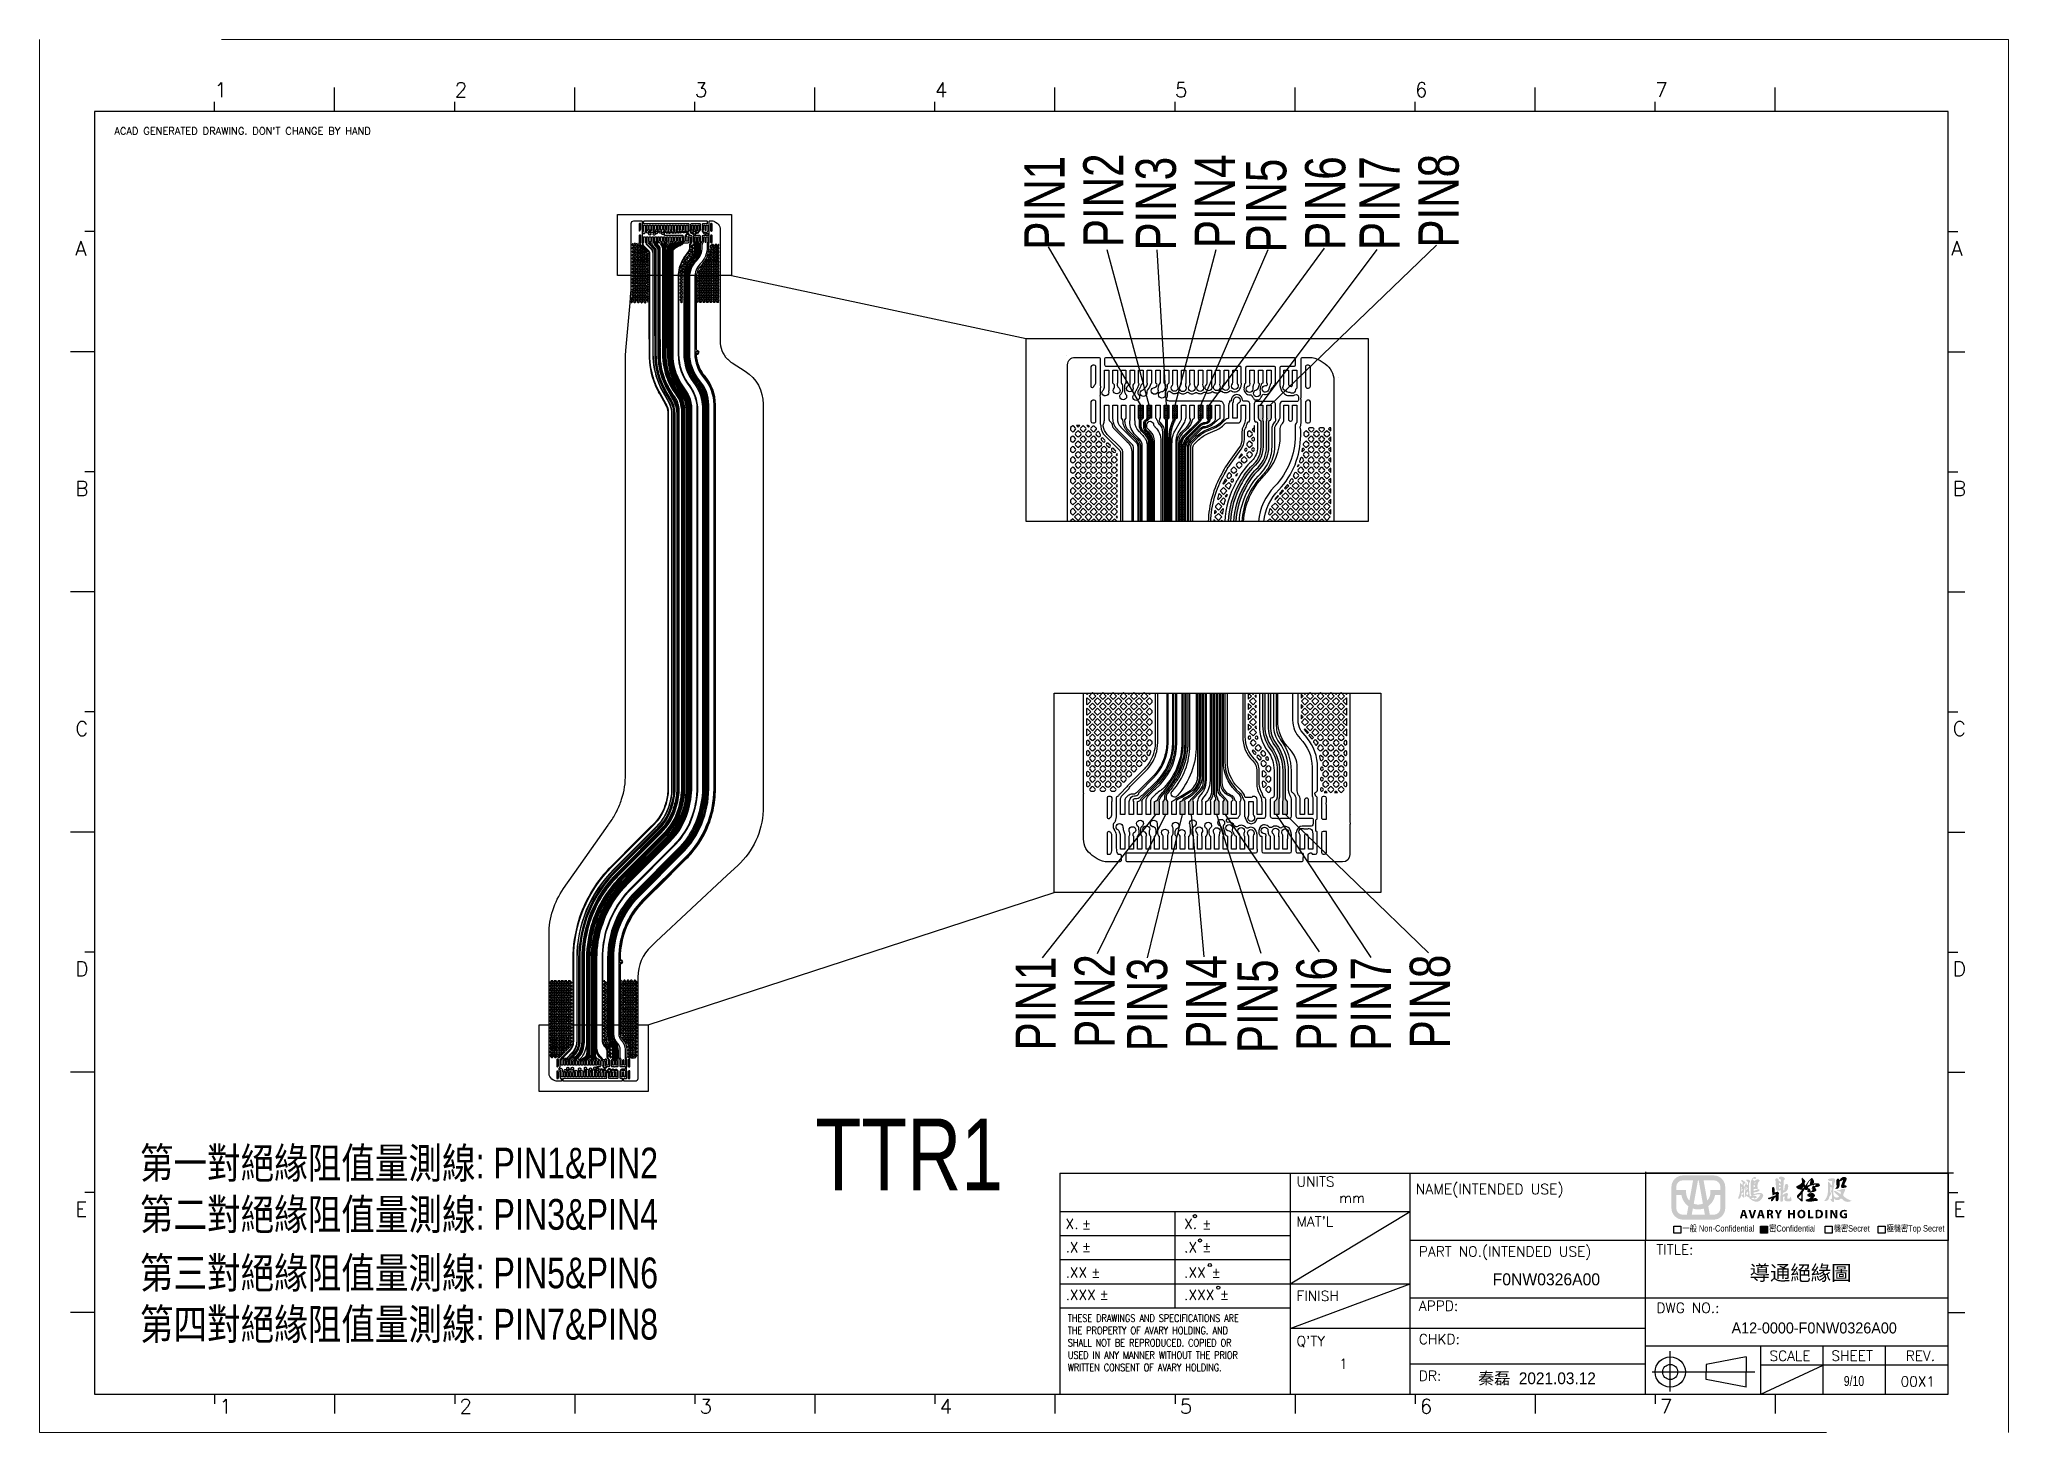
# Model space of a CAD drawing. Header units: millimetres. Extents: x 3412 to 3654, y 20 to 191.
import ezdxf

# ---------------------------------------------------------------- set-up
doc = ezdxf.new("R2010")
doc.units = ezdxf.units.MM
doc.header["$LTSCALE"] = 23.1
doc.linetypes.add('CENTER', pattern=[50.8, 31.75, -6.35, 6.35, -6.35])
doc.linetypes.add('PHANTOM', pattern=[29.5, 9.5, -1.5, 3, -1.5, 3, -1.5, 9.5])
doc.layers.get('0').update_dxf_attribs({"linetype": 'CONTINUOUS'})
doc.layers.add('0PAPERF', color=2, linetype='PHANTOM', lineweight=0, plot=False)
for name, color, linetype in [('gbr-dxf', 7, 'CONTINUOUS'), ('gbr-outline-dxf', 2, 'CONTINUOUS'), ('備註', 1, 'CONTINUOUS')]:
    doc.layers.add(name, color=color, linetype=linetype)
doc.layers.add('图层 1', color=7, linetype='CONTINUOUS', lineweight=0)
doc.styles.add('CHINESE', font='PMingLiU.ttf', dxfattribs={"width": 0.8})
doc.styles.add('SIMPLEX', font='simplex.shx')
doc.styles.get("Standard").update_dxf_attribs({"font": 'simplex.shx', "width": 0.8})
pattern_1 = [(0, (-436.347616, 466.82993), (0, 0.06985), [0.0508, -0.01905]), (90, (-436.347616, 466.82993), (-0.06985, 4e-18), [0.0508, -0.01905])]
pattern_2 = [(0, (0, 0), (0, 0.06985), [0.0508, -0.01905]), (90, (0, 0), (-0.06985, 4e-18), [0.0508, -0.01905])]
pattern_3 = [(0, (-6916.36428, -354.39698), (0, 0.20955), [0.1524, -0.05715]), (90, (-6916.36428, -354.39698), (-0.20955, 1e-17), [0.1524, -0.05715])]
pattern_4 = [(0, (-8225.40712, 1046.0928), (0, 0.20955), [0.1524, -0.05715]), (90, (-8225.40712, 1046.0928), (-0.20955, 1e-17), [0.1524, -0.05715])]
pattern_5 = [(0, (-6884.09265, -99.58198), (0, 0.20955), [0.1524, -0.05715]), (90, (-6884.09265, -99.58198), (-0.20955, 1e-17), [0.1524, -0.05715])]
pattern_6 = [(0, (-8193.1355, 1300.9078), (0, 0.20955), [0.1524, -0.05715]), (90, (-8193.1355, 1300.9078), (-0.20955, 1e-17), [0.1524, -0.05715])]

msp = doc.modelspace()

# ---------------------------------------------------------------- texts
at = {"style": 'SIMPLEX'}
for s, height, p in [('1', 1.77, (3433.81, 184.03)), ('2', 1.77, (3463.3, 184.03)), ('3', 1.77, (3492.78, 184.03)), ('4', 1.77, (3522.26, 184.03)), ('5', 1.77, (3551.74, 184.03)), ('6', 1.77, (3581.22, 184.03)), ('7', 1.77, (3610.7, 184.03)), ('A', 1.79, (3416.71, 164.57)), ('A', 1.79, (3647.07, 164.57)), ('B', 1.79, (3416.71, 135.09)), ('B', 1.79, (3647.24, 135.09)), ('C', 1.79, (3416.71, 105.61)), ('C', 1.79, (3647.24, 105.61)), ('D', 1.79, (3416.71, 76.13)), ('D', 1.79, (3647.24, 76.13)), ('UNITS', 1.238, (3566.66, 50.3)), ('E', 1.79, (3416.71, 46.64)), ('mm', 1.238, (3571.89, 48.3)), ('E', 1.79, (3647.33, 46.64)), ('X.', 1.238, (3538.31, 45.11)), ('%%p ', 1.238, (3540.27, 45.07)), ('X.', 1.238, (3552.86, 45.11)), ('%%p ', 1.238, (3555.07, 45.07)), ("MAT'L", 1.238, (3566.66, 45.41)), ('.X', 1.238, (3538.31, 42.23)), ('%%p ', 1.238, (3540.27, 42.3)), ('.X', 1.238, (3552.86, 42.23)), ('%%p ', 1.238, (3555.07, 42.3)), ('PART NO.(INTENDED USE)', 1.2382, (3581.68, 41.72)), ('TITLE:', 1.238, (3610.84, 41.95)), ('.XX', 1.238, (3538.31, 39.13)), ('%%p ', 1.238, (3541.42, 39.14)), ('.XX', 1.238, (3552.86, 39.13)), ('%%p ', 1.238, (3556.21, 39.14)), ('.XXX', 1.238, (3538.31, 36.39)), ('%%p ', 1.238, (3542.45, 36.44)), ('.XXX', 1.238, (3552.86, 36.39)), ('%%p ', 1.238, (3557.24, 36.44)), ('FINISH', 1.238, (3566.66, 36.27)), ('APPD:', 1.238, (3581.68, 35.05)), ('DWG NO.:', 1.238, (3610.84, 34.8)), ("Q'TY", 1.238, (3566.66, 30.72)), ('CHKD:', 1.238, (3581.68, 30.97)), ('1', 1.24, (3571.89, 27.94)), ('SCALE ', 1.238, (3624.73, 28.91)), ('SHEET', 1.238, (3632.34, 28.93)), ('REV.', 1.238, (3641.46, 28.91)), ('DR:', 1.238, (3581.68, 26.47)), ('1', 1.77, (3434.4, 22.45)), ('2', 1.77, (3463.88, 22.45)), ('3', 1.77, (3493.37, 22.45)), ('4', 1.77, (3522.85, 22.45)), ('5', 1.77, (3552.33, 22.45)), ('6', 1.77, (3581.81, 22.45)), ('7', 1.77, (3611.29, 22.45))]:
    msp.add_text(s, height=height, dxfattribs=at).set_placement(p)
at = {"color": 3, "style": 'SIMPLEX'}
msp.add_text("ACAD GENERATED DRAWING. DON'T CHANGE BY HAND", height=0.8844, dxfattribs=at).set_placement((3421.5, 179.43))
at = {"lineweight": 0, "style": 'SIMPLEX'}
msp.add_text('NAME(INTENDED USE)', height=1.2615, dxfattribs=at).set_placement((3581.29, 49.37))
at = {"linetype": 'Continuous', "width": 17.775, "attachment_point": 1}
for s, insert, char_height in [('{\\fPMingLiU|b0|i0|c136|p0;\\W1;F0NW0326A00}', (3590.75, 39.66), 1.4741), ('{\\fPMingLiU|b0|i0|c136|p0;9/10}', (3633.86, 27.06), 1.2284), ('\\pt1;{\\W1.25000x;00X1}', (3640.84, 27), 1.2284)]:
    msp.add_mtext(s, dxfattribs=dict(at, insert=insert, char_height=char_height))
at = {"lineweight": 0, "attachment_point": 1, "style": 'SIMPLEX'}
for s, insert, char_height, width in [('{\\fSimSun|b0|i0|c134|p2;\\M+58CA7\\M+5CDA8\\M+5BD5E\\M+5BE89\\M+58844}', (3622.29, 40.63), 1.836, 27.2165), ('{\\fPMingLiU|b0|i0|c136|p2;秦磊  2021.03.12}', (3588.96, 27.5), 1.4453, 18.1443)]:
    msp.add_mtext(s, dxfattribs=dict(at, insert=insert, char_height=char_height, width=width))
at = {"color": 3, "lineweight": 0, "insert": (3538.58, 34.61), "char_height": 0.90573, "width": 24.919, "attachment_point": 1}
msp.add_mtext('THESE DRAWINGS AND SPECIFICATIONS ARE THE PROPERTY OF AVARY HOLDING. AND SHALL NOT BE REPRODUCED. COPIED OR USED IN ANY MANNER WITHOUT THE PRIOR WRITTEN CONSENT OF AVARY HOLDING.', dxfattribs=at)
at = {"insert": (3620.08, 33.63), "char_height": 1.348, "width": 23.3789, "attachment_point": 1, "style": 'SIMPLEX'}
msp.add_mtext('{\\fPMingLiU|b0|i0|c136|p0;A12-0000-\\fPMingLiU|b0|i0|c136|p0;F0NW0326A00}', dxfattribs=at)
at = {"layer": '備註', "color": 1, "lineweight": 0, "char_height": 4.9417, "attachment_point": 3, "rotation": 90}
for s, insert in [('{\\fPMingLiU|b0|i0|c136|p2;\\C256; PIN1}', (3533.23, 176.8)), ('{\\fPMingLiU|b0|i0|c136|p2;\\C256; PIN2}', (3540.47, 177.11)), ('{\\fPMingLiU|b0|i0|c136|p2;\\C256; PIN4}', (3554.15, 176.99)), ('{\\fPMingLiU|b0|i0|c136|p2;\\C256; PIN6}', (3567.71, 176.76)), ('{\\fPMingLiU|b0|i0|c136|p2;\\C256; PIN8}', (3581.63, 177.05)), ('{\\fPMingLiU|b0|i0|c136|p2;\\C256; PIN3}', (3546.91, 176.69)), ('{\\fPMingLiU|b0|i0|c136|p2;\\C256; PIN5}', (3560.47, 176.46)), ('{\\fPMingLiU|b0|i0|c136|p2;\\C256; PIN7}', (3574.39, 176.75)), ('{\\fPMingLiU|b0|i0|c136|p2;\\C256; PIN1}', (3532.16, 78.52)), ('{\\fPMingLiU|b0|i0|c136|p2;\\C256; PIN2}', (3539.4, 78.83)), ('{\\fPMingLiU|b0|i0|c136|p2;\\C256; PIN3}', (3545.84, 78.41)), ('{\\fPMingLiU|b0|i0|c136|p2;\\C256; PIN4}', (3553.08, 78.71)), ('{\\fPMingLiU|b0|i0|c136|p2;\\C256; PIN5}', (3559.4, 78.18)), ('{\\fPMingLiU|b0|i0|c136|p2;\\C256; PIN6}', (3566.64, 78.48)), ('{\\fPMingLiU|b0|i0|c136|p2;\\C256; PIN7}', (3573.32, 78.47)), ('{\\fPMingLiU|b0|i0|c136|p2;\\C256; PIN8}', (3580.56, 78.77))]:
    msp.add_mtext(s, dxfattribs=dict(at, insert=insert))
at = {"layer": '備註', "color": 1, "lineweight": 0, "insert": (3507.59, 58.66), "char_height": 8.8, "attachment_point": 1}
msp.add_mtext('{\\fPMingLiU|b0|i0|c136|p2;\\C256;TTR1}', dxfattribs=at)
at = {"layer": '備註', "color": 1, "lineweight": 0, "insert": (3424.64, 41.6), "char_height": 3.7769, "attachment_point": 1, "bg_fill": 2}
msp.add_mtext('{\\fPMingLiU|b0|i0|c136|p2;\\C256;第三對絕緣阻值量測線: PIN5&PIN6\\P第四對絕緣阻值量測線: PIN7&PIN8}', dxfattribs=at)

# ---------------------------------------------------------------- blocks, each defined once
blk = doc.blocks.new('1')
blk.add_hatch(color=1).paths.add_polyline_path([(568.01, -19.31), (570.89, -19.31), (570.89, -22.19), (568.01, -22.19)])
at = {"color": 1}
for points in [[(532.53, -19.31), (535.41, -19.31), (535.41, -22.19), (532.53, -22.19)], [(568.01, -19.31), (570.89, -19.31), (570.89, -22.19), (568.01, -22.19)], [(594.44, -19.31), (597.32, -19.31), (597.32, -22.19), (594.44, -22.19)], [(616.06, -19.31), (618.94, -19.31), (618.94, -22.19), (616.06, -22.19)]]:
    blk.add_lwpolyline(points, close=True, dxfattribs=at)
at = {"char_height": 2.6166, "width": 28.7031, "attachment_point": 1, "style": 'CHINESE'}
for s, insert in [('{\\fPMingLiU|b0|i0|c136|p18;\\C1;一般\\fArial|b0|i0|c0|p34; Non-Confidential}', (536.05, -18.93)), ('{\\fPMingLiU|b0|i0|c136|p18;\\C1;密\\fArial|b0|i0|c0|p34;Confidential}', (571.53, -18.93)), ('{\\fPMingLiU|b0|i0|c136|p18;\\C1;機密\\fArial|b0|i0|c0|p34;Secret}', (597.96, -18.93)), ('{\\fPMingLiU|b0|i0|c136|p18;\\C1;極機密\\fArial|b0|i0|c0|p34;Top Secret }', (619.57, -18.93))]:
    blk.add_mtext(s, dxfattribs=dict(at, insert=insert))
blk = doc.blocks.new('6')
at = {"layer": '图层 1', "true_color": 0xf50613}
h = blk.add_hatch(color=1, dxfattribs=at)
h.dxf.hatch_style = 2
edge = h.paths.add_edge_path()
edge.add_spline(control_points=[(-0.84, 7.1), (-0.84, 7.1), (0.89, -2.45), (0.89, -2.45), (0.31, -2.7), (-0.33, -2.83), (-1.01, -2.83), (-1.66, -2.83), (-2.28, -2.71), (-2.84, -2.48), (-2.84, -2.48), (-1.11, 7.1), (-1.11, 7.1), (-1.11, 7.1), (-0.84, 7.1), (-0.84, 7.1)], knot_values=[0, 0, 0, 0, 1, 1, 1, 2, 2, 2, 3, 3, 3, 4, 4, 4, 5, 5, 5, 5], degree=3, periodic=1)
edge = h.paths.add_edge_path()
edge.add_spline(control_points=[(5.31, 9.08), (5.31, 9.08), (-7.25, 9.08), (-7.25, 9.08), (-9.86, 9.08), (-11.98, 6.96), (-11.98, 4.35), (-11.98, 4.35), (-11.98, -4.27), (-11.98, -4.27), (-11.98, -6.88), (-9.86, -9), (-7.25, -9), (-7.25, -9), (5.31, -9), (5.31, -9), (7.91, -9), (10.04, -6.88), (10.04, -4.27), (10.04, -4.27), (10.04, 4.35), (10.04, 4.35), (10.04, 6.96), (7.91, 9.08), (5.31, 9.08)], knot_values=[0, 0, 0, 0, 0.352778, 0.352778, 0.352778, 0.705556, 0.705556, 0.705556, 1.058334, 1.058334, 1.058334, 1.411112, 1.411112, 1.411112, 1.76389, 1.76389, 1.76389, 2.116668, 2.116668, 2.116668, 2.469446, 2.469446, 2.469446, 2.822224, 2.822224, 2.822224, 2.822224], degree=3, periodic=0)
edge.add_line((5.31, 9.08), (5.31, 9.08))
edge = h.paths.add_edge_path()
edge.add_spline(control_points=[(8.06, 4.35), (8.06, 4.35), (8.06, 3.12), (8.06, 3.12), (8.06, 3.12), (3.96, 3.12), (3.96, 3.12), (3.96, 3.12), (3.96, 2.13), (3.96, 2.13), (3.96, 0.86), (3.47, -0.31), (2.68, -1.19), (2.68, -1.19), (1.17, 7.1), (1.17, 7.1), (1.17, 7.1), (5.31, 7.1), (5.31, 7.1), (6.82, 7.1), (8.06, 5.87), (8.06, 4.35)], knot_values=[0, 0, 0, 0, 0.352778, 0.352778, 0.352778, 0.705556, 0.705556, 0.705556, 1.058334, 1.058334, 1.058334, 1.411112, 1.411112, 1.411112, 1.76389, 1.76389, 1.76389, 2.116668, 2.116668, 2.116668, 2.469446, 2.469446, 2.469446, 2.469446], degree=3, periodic=0)
edge.add_line((8.06, 4.35), (8.06, 4.35))
edge = h.paths.add_edge_path()
edge.add_spline(control_points=[(-1.01, -4.81), (-0.22, -4.81), (0.54, -4.67), (1.25, -4.43), (1.25, -4.43), (1.72, -7.02), (1.72, -7.02), (1.72, -7.02), (-3.67, -7.02), (-3.67, -7.02), (-3.67, -7.02), (-3.2, -4.45), (-3.2, -4.45), (-2.51, -4.68), (-1.78, -4.81), (-1.01, -4.81)], knot_values=[0, 0, 0, 0, 0.352778, 0.352778, 0.352778, 0.705556, 0.705556, 0.705556, 1.058334, 1.058334, 1.058334, 1.411112, 1.411112, 1.411112, 1.76389, 1.76389, 1.76389, 1.76389], degree=3, periodic=0)
edge.add_line((-1.01, -4.81), (-1.01, -4.81))
edge = h.paths.add_edge_path()
edge.add_spline(control_points=[(-7.25, 7.1), (-7.25, 7.1), (-3.12, 7.1), (-3.12, 7.1), (-3.12, 7.1), (-4.63, -1.25), (-4.63, -1.25), (-5.46, -0.37), (-5.98, 0.82), (-5.98, 2.13), (-5.98, 2.13), (-5.98, 3.12), (-5.98, 3.12), (-5.98, 3.12), (-10, 3.12), (-10, 3.12), (-10, 3.12), (-10, 4.35), (-10, 4.35), (-10, 5.87), (-8.77, 7.1), (-7.25, 7.1)], knot_values=[0, 0, 0, 0, 0.352778, 0.352778, 0.352778, 0.705556, 0.705556, 0.705556, 1.058334, 1.058334, 1.058334, 1.411112, 1.411112, 1.411112, 1.76389, 1.76389, 1.76389, 2.116668, 2.116668, 2.116668, 2.469446, 2.469446, 2.469446, 2.469446], degree=3, periodic=0)
edge.add_line((-7.25, 7.1), (-7.25, 7.1))
edge = h.paths.add_edge_path()
edge.add_spline(control_points=[(-10, -4.27), (-10, -4.27), (-10, 1.14), (-10, 1.14), (-10, 1.14), (-7.89, 1.14), (-7.89, 1.14), (-7.61, -0.77), (-6.55, -2.44), (-5.04, -3.52), (-5.04, -3.52), (-5.68, -7.02), (-5.68, -7.02), (-5.68, -7.02), (-7.25, -7.02), (-7.25, -7.02), (-8.77, -7.02), (-10, -5.79), (-10, -4.27)], knot_values=[0, 0, 0, 0, 0.352778, 0.352778, 0.352778, 0.705556, 0.705556, 0.705556, 1.058334, 1.058334, 1.058334, 1.411112, 1.411112, 1.411112, 1.76389, 1.76389, 1.76389, 2.116668, 2.116668, 2.116668, 2.116668], degree=3, periodic=0)
edge.add_line((-10, -4.27), (-10, -4.27))
edge = h.paths.add_edge_path()
edge.add_spline(control_points=[(5.31, -7.02), (5.31, -7.02), (3.73, -7.02), (3.73, -7.02), (3.73, -7.02), (3.09, -3.47), (3.09, -3.47), (4.56, -2.39), (5.6, -0.75), (5.87, 1.14), (5.87, 1.14), (8.06, 1.14), (8.06, 1.14), (8.06, 1.14), (8.06, -4.27), (8.06, -4.27), (8.06, -5.79), (6.82, -7.02), (5.31, -7.02)], knot_values=[0, 0, 0, 0, 0.352778, 0.352778, 0.352778, 0.705556, 0.705556, 0.705556, 1.058334, 1.058334, 1.058334, 1.411112, 1.411112, 1.411112, 1.76389, 1.76389, 1.76389, 2.116668, 2.116668, 2.116668, 2.116668], degree=3, periodic=0)
edge.add_line((5.31, -7.02), (5.31, -7.02))
at = {"layer": '图层 1', "true_color": 0x000099}
h = blk.add_hatch(color=174, dxfattribs=at)
h.dxf.hatch_style = 2
edge = h.paths.add_edge_path()
edge.add_spline(control_points=[(21.7, 4.45), (21.7, 4.45), (21.7, 4.7), (21.7, 4.7), (21.7, 4.7), (21.7, 4.95), (21.7, 4.95), (21.7, 4.95), (21.7, 5.15), (21.7, 5.15), (21.73, 5.12), (21.77, 5.09), (21.81, 5.06), (21.86, 5.03), (21.91, 5.01), (21.97, 5.01), (22.03, 4.98), (22.09, 4.97), (22.13, 4.97), (22.13, 4.97), (22.24, 4.97), (22.24, 4.97), (22.24, 4.97), (22.24, 4.88), (22.24, 4.88), (22.24, 4.88), (22.24, 4.74), (22.24, 4.74), (22.24, 4.74), (22.24, 4.61), (22.24, 4.61), (22.24, 4.61), (22.24, 4.52), (22.24, 4.52), (22.24, 4.52), (22.2, 4.52), (22.2, 4.52), (22.14, 4.49), (22.08, 4.44), (22.02, 4.38), (21.93, 4.35), (21.82, 4.31), (21.7, 4.25), (21.7, 4.25), (21.7, 4.45), (21.7, 4.45)], knot_values=[0, 0, 0, 0, 1, 1, 1, 2, 2, 2, 3, 3, 3, 4, 4, 4, 5, 5, 5, 6, 6, 6, 7, 7, 7, 8, 8, 8, 9, 9, 9, 10, 10, 10, 11, 11, 11, 12, 12, 12, 13, 13, 13, 14, 14, 14, 15, 15, 15, 15], degree=3, periodic=1)
edge = h.paths.add_edge_path()
edge.add_spline(control_points=[(16.6, 4.04), (16.6, 4.21), (16.61, 4.34), (16.64, 4.43), (16.67, 4.46), (16.72, 4.44), (16.78, 4.38), (16.81, 4.35), (16.84, 4.28), (16.87, 4.16), (16.87, 4.16), (16.87, 3.88), (16.87, 3.88), (16.84, 3.82), (16.82, 3.78), (16.82, 3.75), (16.82, 3.63), (16.81, 3.52), (16.8, 3.43), (16.78, 3.34), (16.81, 3.32), (16.87, 3.36), (16.93, 3.41), (16.99, 3.46), (17.05, 3.52), (17.11, 3.58), (17.17, 3.63), (17.23, 3.66), (17.23, 3.66), (17.23, 3.59), (17.23, 3.59), (17.23, 3.59), (17.23, 3.5), (17.23, 3.5), (17.23, 3.5), (17.23, 3.39), (17.23, 3.39), (17.23, 3.39), (17.23, 3.3), (17.23, 3.3), (17.17, 3.27), (17.12, 3.22), (17.09, 3.16), (17.06, 3.07), (17.03, 2.97), (16.98, 2.85), (16.93, 2.72), (16.88, 2.63), (16.82, 2.57), (16.79, 2.48), (16.76, 2.42), (16.73, 2.39), (16.7, 2.48), (16.67, 2.61), (16.64, 2.78), (16.61, 2.94), (16.6, 3.15), (16.6, 3.41), (16.6, 3.41), (16.6, 4.04), (16.6, 4.04)], knot_values=[0, 0, 0, 0, 1, 1, 1, 2, 2, 2, 3, 3, 3, 4, 4, 4, 5, 5, 5, 6, 6, 6, 7, 7, 7, 8, 8, 8, 9, 9, 9, 10, 10, 10, 11, 11, 11, 12, 12, 12, 13, 13, 13, 14, 14, 14, 15, 15, 15, 16, 16, 16, 17, 17, 17, 18, 18, 18, 19, 19, 19, 20, 20, 20, 20], degree=3, periodic=1)
edge = h.paths.add_edge_path()
edge.add_spline(control_points=[(18.72, 4.06), (18.72, 4.34), (18.74, 4.49), (18.79, 4.52), (18.83, 4.55), (18.88, 4.49), (18.95, 4.34), (18.91, 4.19), (18.88, 4.04), (18.85, 3.91), (18.82, 3.77), (18.84, 3.7), (18.9, 3.7), (18.93, 3.73), (18.99, 3.79), (19.08, 3.88), (19.17, 3.97), (19.25, 4.05), (19.31, 4.11), (19.31, 4.11), (19.31, 4.06), (19.31, 4.06), (19.31, 4.06), (19.35, 4.02), (19.35, 4.02), (19.35, 4.02), (19.35, 3.97), (19.35, 3.97), (19.35, 3.97), (19.4, 3.93), (19.4, 3.93), (19.37, 3.9), (19.33, 3.84), (19.28, 3.75), (19.24, 3.66), (19.17, 3.55), (19.08, 3.43), (18.99, 3.31), (18.92, 3.22), (18.88, 3.16), (18.83, 3.1), (18.78, 3.07), (18.72, 3.07), (18.72, 3.07), (18.72, 4.06), (18.72, 4.06)], knot_values=[0, 0, 0, 0, 1, 1, 1, 2, 2, 2, 3, 3, 3, 4, 4, 4, 5, 5, 5, 6, 6, 6, 7, 7, 7, 8, 8, 8, 9, 9, 9, 10, 10, 10, 11, 11, 11, 12, 12, 12, 13, 13, 13, 14, 14, 14, 15, 15, 15, 15], degree=3, periodic=1)
edge = h.paths.add_edge_path()
edge.add_spline(control_points=[(25.27, 1.54), (25.12, 1.71), (24.91, 1.84), (24.64, 1.9), (24.34, 1.96), (24.07, 1.97), (23.83, 1.94), (23.58, 1.91), (23.37, 1.88), (23.19, 1.85), (22.76, 1.72), (22.15, 1.58), (22.15, 1.58), (22.12, 1.58), (22.09, 1.57), (22.04, 1.56), (22, 1.54), (21.94, 1.53), (21.88, 1.51), (21.82, 1.5), (21.77, 1.48), (21.72, 1.47), (21.68, 1.45), (21.64, 1.43), (21.61, 1.4), (21.61, 1.4), (21.61, 1.56), (21.61, 1.56), (21.61, 1.56), (21.61, 1.76), (21.61, 1.76), (21.64, 1.82), (21.66, 1.88), (21.68, 1.94), (21.69, 2), (21.7, 2.06), (21.7, 2.12), (21.7, 2.12), (21.79, 2.12), (21.79, 2.12), (21.82, 2.12), (21.87, 2.13), (21.93, 2.14), (21.99, 2.16), (22.04, 2.17), (22.09, 2.17), (22.11, 2.17), (22.12, 2.17), (22.14, 2.18), (22.14, 2.18), (22.15, 2.21), (22.15, 2.21), (22.15, 2.21), (22.53, 2.26), (22.68, 2.29), (22.84, 2.32), (23.19, 2.39), (23.19, 2.39), (23.37, 2.45), (23.56, 2.54), (23.76, 2.66), (23.95, 2.79), (24.07, 2.92), (24.1, 3.07), (24.16, 3.19), (24.08, 3.28), (23.87, 3.34), (23.71, 3.36), (23.53, 3.37), (23.35, 3.38), (23.14, 3.36), (22.94, 3.21), (22.75, 3.14), (22.55, 3.06), (22.15, 2.89), (22.15, 2.89), (22.09, 2.89), (22.03, 2.88), (21.97, 2.85), (21.91, 2.81), (21.86, 2.79), (21.81, 2.75), (21.77, 2.72), (21.73, 2.71), (21.7, 2.71), (21.7, 2.71), (21.7, 2.87), (21.7, 2.87), (21.7, 2.87), (21.7, 3.09), (21.7, 3.09), (21.7, 3.09), (21.7, 3.34), (21.7, 3.34), (21.7, 3.34), (21.7, 3.48), (21.7, 3.48), (21.7, 3.48), (22.36, 3.6), (22.6, 3.61), (22.84, 3.62), (22.93, 3.53), (23.04, 3.53), (23.15, 3.53), (23.26, 3.61), (23.26, 3.61), (23.28, 3.73), (23.3, 3.88), (23.33, 4.04), (23.36, 4.21), (23.36, 4.34), (23.33, 4.43), (23.3, 4.49), (23.25, 4.52), (23.19, 4.52), (23.19, 4.64), (23.21, 4.8), (23.24, 5.01), (23.24, 5.22), (23.28, 5.47), (23.37, 5.76), (23.46, 6.05), (23.57, 6.27), (23.69, 6.44), (23.81, 6.6), (23.92, 6.7), (24.01, 6.73), (24.07, 6.76), (24.1, 6.84), (24.1, 6.96), (24.07, 7.08), (23.96, 7.21), (23.78, 7.36), (23.6, 7.51), (23.42, 7.57), (23.24, 7.54), (23.06, 7.51), (22.92, 7.44), (22.83, 7.32), (22.8, 7.29), (22.76, 7.26), (22.7, 7.23), (22.61, 7.2), (22.5, 7.14), (22.38, 7.05), (22.23, 6.99), (22.12, 6.94), (22.06, 6.89), (22, 6.84), (21.97, 6.81), (21.97, 6.78), (21.97, 6.81), (21.93, 6.84), (21.84, 6.89), (21.75, 6.94), (21.63, 7.02), (21.48, 7.14), (21.32, 7.26), (21.25, 7.37), (21.25, 7.48), (21.25, 7.58), (21.3, 7.66), (21.39, 7.73), (21.45, 7.75), (21.52, 7.77), (21.61, 7.77), (21.67, 7.77), (21.77, 7.75), (21.91, 7.73), (22.04, 7.69), (22.16, 7.68), (22.27, 7.68), (22.37, 7.68), (22.47, 7.69), (22.56, 7.73), (22.65, 7.82), (22.7, 7.92), (22.7, 8.04), (22.7, 8.16), (22.59, 8.27), (22.38, 8.36), (22.2, 8.42), (22.02, 8.43), (21.84, 8.4), (21.66, 8.37), (21.54, 8.31), (21.48, 8.22), (21.3, 8.04), (21.12, 7.83), (20.96, 7.59), (20.79, 7.35), (20.67, 7.07), (20.59, 6.75), (20.52, 6.44), (20.48, 6.13), (20.48, 5.83), (20.48, 5.83), (20.48, 4.97), (20.48, 4.97), (20.48, 4.88), (20.47, 4.65), (20.44, 4.29), (20.41, 3.93), (20.39, 3.43), (20.39, 2.8), (20.36, 2.2), (20.39, 1.73), (20.48, 1.4), (20.54, 1.08), (20.63, 0.88), (20.74, 0.82), (20.81, 0.78), (20.86, 0.76), (20.86, 0.76), (20.62, 0.74), (20.13, 0.41), (20.13, 0.41), (20.13, 0.41), (20.08, 0.57), (20.08, 0.63), (20.04, 0.78), (20, 1.11), (19.94, 1.6), (19.88, 2.1), (19.82, 2.75), (19.76, 3.57), (19.7, 4.38), (19.68, 5), (19.71, 5.42), (19.74, 5.84), (19.8, 6.1), (19.89, 6.19), (20.13, 6.28), (20.26, 6.44), (20.26, 6.66), (20.26, 6.89), (20.08, 7.08), (19.74, 7.25), (19.39, 7.42), (19.12, 7.47), (18.92, 7.41), (18.73, 7.35), (18.64, 7.23), (18.67, 7.05), (18.7, 7.02), (18.73, 6.97), (18.74, 6.91), (18.76, 6.85), (18.81, 6.79), (18.9, 6.73), (18.96, 6.64), (19.02, 6.58), (19.08, 6.55), (19.17, 6.49), (19.25, 6.44), (19.31, 6.42), (19.31, 6.35), (19.31, 6.27), (19.33, 6.17), (19.34, 6.06), (19.35, 5.93), (19.35, 5.78), (19.35, 5.63), (19.36, 5.5), (19.37, 5.4), (19.39, 5.29), (19.4, 5.21), (19.4, 5.15), (19.31, 5.18), (19.22, 5.21), (19.13, 5.24), (19.13, 5.24), (18.85, 5.24), (18.85, 5.24), (18.82, 5.3), (18.8, 5.37), (18.79, 5.44), (18.77, 5.52), (18.76, 5.62), (18.74, 5.74), (18.73, 5.86), (18.7, 5.96), (18.65, 6.05), (18.61, 6.14), (18.57, 6.23), (18.54, 6.33), (18.51, 6.35), (18.49, 6.37), (18.47, 6.37), (18.46, 6.37), (18.43, 6.33), (18.4, 6.23), (18.37, 6.14), (18.36, 6.02), (18.36, 5.87), (18.36, 5.87), (18.36, 5.51), (18.36, 5.51), (18.24, 5.3), (18.13, 5.09), (18.04, 4.88), (17.92, 4.67), (17.8, 4.44), (17.68, 4.2), (17.68, 4.26), (17.67, 4.34), (17.66, 4.45), (17.64, 4.55), (17.63, 4.67), (17.63, 4.81), (17.63, 4.95), (17.63, 5.06), (17.61, 5.15), (17.6, 5.24), (17.59, 5.33), (17.59, 5.42), (17.68, 5.48), (17.79, 5.57), (17.91, 5.69), (18.03, 5.81), (18.12, 5.95), (18.18, 6.1), (18.24, 6.25), (18.21, 6.37), (18.09, 6.46), (17.97, 6.55), (17.83, 6.63), (17.68, 6.69), (17.44, 6.93), (17.2, 7.1), (16.96, 7.21), (16.72, 7.31), (16.58, 7.28), (16.55, 7.12), (16.52, 6.95), (16.58, 6.78), (16.73, 6.6), (16.88, 6.42), (17.05, 6.31), (17.23, 6.28), (17.23, 6.28), (17.23, 6.05), (17.23, 6.05), (17.23, 6.05), (17.23, 5.74), (17.23, 5.74), (17.23, 5.74), (17.23, 5.42), (17.23, 5.42), (17.23, 5.42), (17.23, 5.26), (17.23, 5.26), (17.23, 5.25), (17.21, 5.25), (17.16, 5.29), (17.12, 5.31), (17.05, 5.34), (16.96, 5.35), (16.87, 5.37), (16.76, 5.39), (16.64, 5.42), (16.61, 5.45), (16.58, 5.5), (16.55, 5.56), (16.52, 5.59), (16.49, 5.63), (16.46, 5.69), (16.4, 5.75), (16.35, 5.81), (16.32, 5.87), (16.29, 5.9), (16.26, 5.93), (16.23, 5.96), (16.14, 5.99), (16.08, 5.95), (16.05, 5.83), (16.02, 5.68), (16.02, 5.44), (16.05, 5.1), (16.08, 4.77), (16.11, 4.41), (16.14, 4.02), (16.14, 4.02), (16.14, 3.25), (16.14, 3.25), (16.11, 2.95), (16.07, 2.59), (16.01, 2.17), (15.92, 1.75), (15.84, 1.38), (15.78, 1.08), (15.69, 0.78), (15.63, 0.56), (15.6, 0.4), (15.57, 0.4), (15.55, 0.42), (15.53, 0.45), (15.52, 0.48), (15.5, 0.51), (15.47, 0.54), (15.44, 0.48), (15.42, 0.43), (15.42, 0.4), (15.36, 0.13), (15.35, -0.09), (15.38, -0.27), (15.41, -0.48), (15.51, -0.56), (15.69, -0.5), (15.87, -0.44), (16.04, -0.3), (16.19, -0.09), (16.31, 0.12), (16.4, 0.3), (16.46, 0.45), (16.46, 0.45), (16.46, 0.54), (16.46, 0.54), (16.46, 0.57), (16.48, 0.63), (16.51, 0.72), (16.51, 0.78), (16.51, 0.84), (16.53, 0.9), (16.54, 0.96), (16.55, 1.02), (16.55, 1.08), (16.58, 1.02), (16.64, 0.92), (16.73, 0.79), (16.82, 0.65), (16.94, 0.5), (17.09, 0.34), (17.24, 0.17), (17.38, 0.07), (17.5, 0.04), (17.62, 0.01), (17.71, 0.04), (17.77, 0.13), (17.8, 0.13), (17.83, 0.16), (17.86, 0.22), (17.86, 0.22), (17.86, 0.4), (17.86, 0.4), (17.89, 0.47), (17.89, 0.54), (17.86, 0.63), (17.83, 0.69), (17.8, 0.75), (17.77, 0.81), (17.71, 0.93), (17.66, 1.16), (17.63, 1.49), (17.6, 1.79), (17.63, 2.2), (17.7, 2.71), (17.78, 3.22), (17.88, 3.64), (18, 3.97), (18.09, 4.28), (18.18, 4.49), (18.27, 4.61), (18.24, 4.49), (18.22, 4.35), (18.22, 4.2), (18.22, 4.2), (18.22, 3.7), (18.22, 3.7), (18.22, 3.7), (18.22, 3.21), (18.22, 3.21), (18.22, 3.06), (18.22, 2.88), (18.2, 2.66), (18.18, 2.45), (18.18, 2.21), (18.18, 1.92), (18.18, 1.92), (18.18, 1.17), (18.18, 1.17), (18.18, 0.96), (18.18, 0.79), (18.2, 0.65), (18.22, 0.52), (18.25, 0.4), (18.31, 0.31), (18.37, 0.22), (18.43, 0.21), (18.49, 0.27), (18.55, 0.3), (18.58, 0.38), (18.58, 0.5), (18.58, 0.62), (18.57, 0.72), (18.54, 0.81), (18.63, 0.78), (18.72, 0.72), (18.81, 0.63), (18.9, 0.54), (19.02, 0.45), (19.17, 0.36), (19.29, 0.27), (19.41, 0.21), (19.53, 0.18), (19.65, 0.15), (19.77, 0.13), (19.89, 0.13), (19.83, 0.01), (19.82, -0.09), (19.85, -0.18), (19.9, -0.29), (20.01, -0.39), (20.18, -0.5), (20.18, -0.5), (20.18, -0.5), (20.19, -0.5), (20.41, -0.67), (20.77, -0.88), (20.91, -1), (20.94, -1.02), (20.98, -1.04), (21.02, -1.07), (21.02, -1.08), (21.02, -1.08), (21.02, -1.09), (21.08, -1.12), (21.16, -1.16), (21.25, -1.22), (21.34, -1.25), (21.45, -1.3), (21.57, -1.36), (21.9, -1.51), (22.29, -1.61), (22.74, -1.67), (23.19, -1.7), (23.66, -1.57), (24.14, -1.27), (24.59, -0.94), (24.93, -0.56), (25.16, -0.14), (25.38, 0.29), (25.53, 0.66), (25.59, 0.99), (25.53, 1.17), (25.42, 1.35), (25.27, 1.54)], knot_values=[0, 0, 0, 0, 0.352778, 0.352778, 0.352778, 0.705556, 0.705556, 0.705556, 1.058334, 1.058334, 1.058334, 1.411112, 1.411112, 1.411112, 1.76389, 1.76389, 1.76389, 2.116668, 2.116668, 2.116668, 2.469446, 2.469446, 2.469446, 2.822224, 2.822224, 2.822224, 3.175002, 3.175002, 3.175002, 3.52778, 3.52778, 3.52778, 3.880558, 3.880558, 3.880558, 4.233336, 4.233336, 4.233336, 4.586114, 4.586114, 4.586114, 4.938892, 4.938892, 4.938892, 5.29167, 5.29167, 5.29167, 5.644448, 5.644448, 5.644448, 5.997226, 5.997226, 5.997226, 6.350004, 6.350004, 6.350004, 6.702782, 6.702782, 6.702782, 7.05556, 7.05556, 7.05556, 7.408338, 7.408338, 7.408338, 7.761116, 7.761116, 7.761116, 8.113894, 8.113894, 8.113894, 8.466672, 8.466672, 8.466672, 8.81945, 8.81945, 8.81945, 9.172228, 9.172228, 9.172228, 9.525006, 9.525006, 9.525006, 9.877784, 9.877784, 9.877784, 10.230562, 10.230562, 10.230562, 10.58334, 10.58334, 10.58334, 10.936118, 10.936118, 10.936118, 11.288896, 11.288896, 11.288896, 11.641674, 11.641674, 11.641674, 11.994452, 11.994452, 11.994452, 12.34723, 12.34723, 12.34723, 12.700008, 12.700008, 12.700008, 13.052786, 13.052786, 13.052786, 13.405564, 13.405564, 13.405564, 13.758342, 13.758342, 13.758342, 14.11112, 14.11112, 14.11112, 14.463898, 14.463898, 14.463898, 14.816676, 14.816676, 14.816676, 15.169454, 15.169454, 15.169454, 15.522232, 15.522232, 15.522232, 15.87501, 15.87501, 15.87501, 16.227788, 16.227788, 16.227788, 16.580566, 16.580566, 16.580566, 16.933344, 16.933344, 16.933344, 17.286123, 17.286123, 17.286123, 17.638901, 17.638901, 17.638901, 17.991679, 17.991679, 17.991679, 18.344457, 18.344457, 18.344457, 18.697235, 18.697235, 18.697235, 19.050013, 19.050013, 19.050013, 19.402791, 19.402791, 19.402791, 19.755569, 19.755569, 19.755569, 20.108347, 20.108347, 20.108347, 20.461125, 20.461125, 20.461125, 20.813903, 20.813903, 20.813903, 21.166681, 21.166681, 21.166681, 21.519459, 21.519459, 21.519459, 21.872237, 21.872237, 21.872237, 22.225015, 22.225015, 22.225015, 22.577793, 22.577793, 22.577793, 22.930571, 22.930571, 22.930571, 23.283349, 23.283349, 23.283349, 23.636127, 23.636127, 23.636127, 23.988905, 23.988905, 23.988905, 24.341683, 24.341683, 24.341683, 24.694461, 24.694461, 24.694461, 25.047239, 25.047239, 25.047239, 25.400017, 25.400017, 25.400017, 25.752795, 25.752795, 25.752795, 26.105573, 26.105573, 26.105573, 26.458351, 26.458351, 26.458351, 26.811129, 26.811129, 26.811129, 27.163907, 27.163907, 27.163907, 27.516685, 27.516685, 27.516685, 27.869463, 27.869463, 27.869463, 28.222241, 28.222241, 28.222241, 28.575019, 28.575019, 28.575019, 28.927797, 28.927797, 28.927797, 29.280575, 29.280575, 29.280575, 29.633353, 29.633353, 29.633353, 29.986131, 29.986131, 29.986131, 30.338909, 30.338909, 30.338909, 30.691687, 30.691687, 30.691687, 31.044465, 31.044465, 31.044465, 31.397243, 31.397243, 31.397243, 31.750021, 31.750021, 31.750021, 32.102799, 32.102799, 32.102799, 32.455577, 32.455577, 32.455577, 32.808355, 32.808355, 32.808355, 33.161133, 33.161133, 33.161133, 33.513911, 33.513911, 33.513911, 33.866689, 33.866689, 33.866689, 34.219467, 34.219467, 34.219467, 34.572245, 34.572245, 34.572245, 34.925023, 34.925023, 34.925023, 35.277801, 35.277801, 35.277801, 35.630579, 35.630579, 35.630579, 35.983357, 35.983357, 35.983357, 36.336135, 36.336135, 36.336135, 36.688913, 36.688913, 36.688913, 37.041691, 37.041691, 37.041691, 37.394469, 37.394469, 37.394469, 37.747247, 37.747247, 37.747247, 38.100025, 38.100025, 38.100025, 38.452803, 38.452803, 38.452803, 38.805581, 38.805581, 38.805581, 39.158359, 39.158359, 39.158359, 39.511137, 39.511137, 39.511137, 39.863915, 39.863915, 39.863915, 40.216693, 40.216693, 40.216693, 40.569471, 40.569471, 40.569471, 40.922249, 40.922249, 40.922249, 41.275027, 41.275027, 41.275027, 41.627805, 41.627805, 41.627805, 41.980583, 41.980583, 41.980583, 42.333361, 42.333361, 42.333361, 42.686139, 42.686139, 42.686139, 43.038917, 43.038917, 43.038917, 43.391695, 43.391695, 43.391695, 43.744473, 43.744473, 43.744473, 44.097251, 44.097251, 44.097251, 44.450029, 44.450029, 44.450029, 44.802807, 44.802807, 44.802807, 45.155585, 45.155585, 45.155585, 45.508363, 45.508363, 45.508363, 45.861141, 45.861141, 45.861141, 46.213919, 46.213919, 46.213919, 46.566697, 46.566697, 46.566697, 46.919475, 46.919475, 46.919475, 47.272253, 47.272253, 47.272253, 47.625031, 47.625031, 47.625031, 47.977809, 47.977809, 47.977809, 48.330587, 48.330587, 48.330587, 48.683365, 48.683365, 48.683365, 49.036143, 49.036143, 49.036143, 49.388921, 49.388921, 49.388921, 49.741699, 49.741699, 49.741699, 50.094477, 50.094477, 50.094477, 50.447255, 50.447255, 50.447255, 50.800033, 50.800033, 50.800033, 51.152812, 51.152812, 51.152812, 51.50559, 51.50559, 51.50559, 51.858368, 51.858368, 51.858368, 52.211146, 52.211146, 52.211146, 52.563924, 52.563924, 52.563924, 52.916702, 52.916702, 52.916702, 53.26948, 53.26948, 53.26948, 53.622258, 53.622258, 53.622258, 53.975036, 53.975036, 53.975036, 54.327814, 54.327814, 54.327814, 54.680592, 54.680592, 54.680592, 55.03337, 55.03337, 55.03337, 55.386148, 55.386148, 55.386148, 55.738926, 55.738926, 55.738926, 56.091704, 56.091704, 56.091704, 56.444482, 56.444482, 56.444482, 56.79726, 56.79726, 56.79726, 57.150038, 57.150038, 57.150038, 57.502816, 57.502816, 57.502816, 57.855594, 57.855594, 57.855594, 58.208372, 58.208372, 58.208372, 58.56115, 58.56115, 58.56115, 58.913928, 58.913928, 58.913928, 59.266706, 59.266706, 59.266706, 59.619484, 59.619484, 59.619484, 59.972262, 59.972262, 59.972262, 60.32504, 60.32504, 60.32504, 60.677818, 60.677818, 60.677818, 61.030596, 61.030596, 61.030596, 61.383374, 61.383374, 61.383374, 61.736152, 61.736152, 61.736152, 62.08893, 62.08893, 62.08893, 62.441708, 62.441708, 62.441708, 62.794486, 62.794486, 62.794486, 63.147264, 63.147264, 63.147264, 63.500042, 63.500042, 63.500042, 63.85282, 63.85282, 63.85282, 64.205598, 64.205598, 64.205598, 64.205598], degree=3, periodic=0)
edge.add_line((25.27, 1.54), (25.27, 1.54))
edge = h.paths.add_edge_path()
edge.add_spline(control_points=[(21.84, 6.01), (21.87, 6.07), (21.93, 6.11), (22.02, 6.14), (22.11, 6.17), (22.19, 6.19), (22.27, 6.19), (22.27, 6.19), (22.47, 6.19), (22.47, 6.19), (22.44, 6.16), (22.42, 6.13), (22.42, 6.1), (22.39, 6.07), (22.36, 6.04), (22.33, 6.01), (22.33, 5.95), (22.32, 5.92), (22.29, 5.92), (22.29, 5.89), (22.27, 5.86), (22.24, 5.83), (22.24, 5.83), (22.15, 5.83), (22.15, 5.83), (22.15, 5.83), (22.02, 5.83), (22.02, 5.83), (22.02, 5.83), (21.88, 5.83), (21.88, 5.83), (21.88, 5.83), (21.79, 5.83), (21.79, 5.83), (21.79, 5.89), (21.81, 5.95), (21.84, 6.01)], knot_values=[0, 0, 0, 0, 0.352778, 0.352778, 0.352778, 0.705556, 0.705556, 0.705556, 1.058334, 1.058334, 1.058334, 1.411112, 1.411112, 1.411112, 1.76389, 1.76389, 1.76389, 2.116668, 2.116668, 2.116668, 2.469446, 2.469446, 2.469446, 2.822224, 2.822224, 2.822224, 3.175002, 3.175002, 3.175002, 3.52778, 3.52778, 3.52778, 3.880558, 3.880558, 3.880558, 4.233336, 4.233336, 4.233336, 4.233336], degree=3, periodic=0)
edge.add_line((21.84, 6.01), (21.84, 6.01))
edge = h.paths.add_edge_path()
edge.add_spline(control_points=[(17.3, 1.92), (17.28, 1.84), (17.27, 1.76), (17.25, 1.67), (17.24, 1.58), (17.23, 1.5), (17.23, 1.42), (17.23, 1.42), (17.23, 1.22), (17.23, 1.22), (17.23, 1.16), (17.21, 1.11), (17.18, 1.08), (17.15, 1.02), (17.09, 1.01), (17, 1.04), (16.91, 1.07), (16.84, 1.11), (16.78, 1.17), (16.69, 1.2), (16.64, 1.23), (16.64, 1.24), (16.64, 1.24), (16.64, 1.35), (16.64, 1.35), (16.64, 1.35), (16.64, 1.49), (16.64, 1.49), (16.64, 1.49), (16.64, 1.67), (16.64, 1.67), (16.64, 1.67), (16.64, 1.76), (16.64, 1.76), (16.7, 1.73), (16.75, 1.73), (16.78, 1.76), (16.84, 1.76), (16.9, 1.79), (16.96, 1.85), (17.02, 1.91), (17.08, 1.96), (17.14, 2.01), (17.2, 2.05), (17.26, 2.09), (17.32, 2.12), (17.32, 2.06), (17.31, 1.99), (17.3, 1.92)], knot_values=[0, 0, 0, 0, 0.352778, 0.352778, 0.352778, 0.705556, 0.705556, 0.705556, 1.058334, 1.058334, 1.058334, 1.411112, 1.411112, 1.411112, 1.76389, 1.76389, 1.76389, 2.116668, 2.116668, 2.116668, 2.469446, 2.469446, 2.469446, 2.822224, 2.822224, 2.822224, 3.175002, 3.175002, 3.175002, 3.52778, 3.52778, 3.52778, 3.880558, 3.880558, 3.880558, 4.233336, 4.233336, 4.233336, 4.586114, 4.586114, 4.586114, 4.938892, 4.938892, 4.938892, 5.29167, 5.29167, 5.29167, 5.644448, 5.644448, 5.644448, 5.644448], degree=3, periodic=0)
edge.add_line((17.3, 1.92), (17.3, 1.92))
edge = h.paths.add_edge_path()
edge.add_spline(control_points=[(19.42, 1.63), (19.4, 1.51), (19.4, 1.4), (19.4, 1.31), (19.4, 1.25), (19.37, 1.2), (19.31, 1.17), (19.28, 1.11), (19.22, 1.1), (19.13, 1.13), (19.04, 1.13), (18.96, 1.16), (18.9, 1.22), (18.81, 1.25), (18.76, 1.29), (18.74, 1.33), (18.73, 1.38), (18.72, 1.42), (18.72, 1.47), (18.72, 1.47), (18.72, 1.67), (18.72, 1.67), (18.72, 1.67), (18.72, 1.87), (18.72, 1.87), (18.72, 1.87), (18.72, 2.03), (18.72, 2.03), (18.81, 2.03), (18.9, 2.05), (18.99, 2.08), (19.05, 2.14), (19.11, 2.21), (19.17, 2.3), (19.2, 2.39), (19.24, 2.48), (19.28, 2.57), (19.33, 2.66), (19.37, 2.74), (19.4, 2.8), (19.4, 2.8), (19.4, 2.48), (19.4, 2.48), (19.4, 2.36), (19.4, 2.22), (19.42, 2.05), (19.43, 1.89), (19.43, 1.75), (19.42, 1.63)], knot_values=[0, 0, 0, 0, 0.352778, 0.352778, 0.352778, 0.705556, 0.705556, 0.705556, 1.058334, 1.058334, 1.058334, 1.411112, 1.411112, 1.411112, 1.76389, 1.76389, 1.76389, 2.116668, 2.116668, 2.116668, 2.469446, 2.469446, 2.469446, 2.822224, 2.822224, 2.822224, 3.175002, 3.175002, 3.175002, 3.52778, 3.52778, 3.52778, 3.880558, 3.880558, 3.880558, 4.233336, 4.233336, 4.233336, 4.586114, 4.586114, 4.586114, 4.938892, 4.938892, 4.938892, 5.29167, 5.29167, 5.29167, 5.644448, 5.644448, 5.644448, 5.644448], degree=3, periodic=0)
edge.add_line((19.42, 1.63), (19.42, 1.63))
edge = h.paths.add_edge_path()
edge.add_spline(control_points=[(24.14, 0.81), (24.05, 0.63), (23.92, 0.44), (23.76, 0.25), (23.59, 0.05), (23.43, -0.12), (23.28, -0.25), (23.13, -0.38), (23.01, -0.5), (22.92, -0.59), (22.83, -0.65), (22.7, -0.69), (22.52, -0.72), (22.33, -0.75), (22.11, -0.74), (21.84, -0.68), (21.57, -0.62), (21.34, -0.57), (21.16, -0.54), (20.98, -0.48), (20.84, -0.44), (20.75, -0.41), (20.72, -0.38), (20.72, -0.34), (20.75, -0.29), (20.78, -0.25), (20.84, -0.21), (20.93, -0.18), (21.02, -0.15), (21.1, -0.12), (21.16, -0.09), (21.18, -0.09), (21.19, -0.09), (21.2, -0.09), (21.2, -0.09), (21.21, -0.09), (21.21, -0.09), (21.21, -0.09), (21.21, -0.09), (21.22, -0.09), (21.25, -0.08), (21.27, -0.07), (21.28, -0.06), (21.29, -0.06), (21.3, -0.06), (21.3, -0.05), (21.3, -0.06), (21.31, -0.06), (21.31, -0.06), (21.31, -0.06), (21.31, -0.05), (21.31, -0.05), (21.35, -0.04), (21.39, -0.03), (21.42, -0.03), (21.49, -0.04), (21.71, -0.05), (21.79, -0.13), (21.82, -0.15), (21.84, -0.18), (21.87, -0.2), (21.93, -0.26), (21.97, -0.32), (22, -0.38), (22.03, -0.45), (22.06, -0.49), (22.09, -0.52), (22.12, -0.52), (22.15, -0.51), (22.18, -0.48), (22.18, -0.38), (22.24, -0.3), (22.34, -0.23), (22.45, -0.15), (22.57, -0.09), (22.73, -0.02), (22.91, 0.01), (23, 0.07), (23, 0.16), (23.03, 0.22), (23, 0.29), (22.91, 0.38), (22.85, 0.44), (22.78, 0.5), (22.7, 0.54), (22.63, 0.59), (22.52, 0.63), (22.39, 0.68), (22.25, 0.72), (22.12, 0.76), (22, 0.79), (21.97, 0.79), (21.95, 0.8), (21.92, 0.8), (21.92, 0.8), (21.75, 0.9), (21.44, 0.87), (21.36, 0.87), (21.27, 0.88), (21.2, 0.9), (21.23, 0.9), (21.4, 0.94), (21.7, 1.01), (22, 1.09), (22.42, 1.17), (22.94, 1.26), (23.47, 1.35), (23.84, 1.4), (24.05, 1.4), (24.29, 1.37), (24.4, 1.31), (24.37, 1.22), (24.31, 1.1), (24.23, 0.96), (24.14, 0.81)], knot_values=[0, 0, 0, 0, 0.352778, 0.352778, 0.352778, 0.705556, 0.705556, 0.705556, 1.058334, 1.058334, 1.058334, 1.411112, 1.411112, 1.411112, 1.76389, 1.76389, 1.76389, 2.116668, 2.116668, 2.116668, 2.469446, 2.469446, 2.469446, 2.822224, 2.822224, 2.822224, 3.175002, 3.175002, 3.175002, 3.52778, 3.52778, 3.52778, 3.880558, 3.880558, 3.880558, 4.233336, 4.233336, 4.233336, 4.586114, 4.586114, 4.586114, 4.938892, 4.938892, 4.938892, 5.29167, 5.29167, 5.29167, 5.644448, 5.644448, 5.644448, 5.997226, 5.997226, 5.997226, 6.350004, 6.350004, 6.350004, 6.702782, 6.702782, 6.702782, 7.05556, 7.05556, 7.05556, 7.408338, 7.408338, 7.408338, 7.761116, 7.761116, 7.761116, 8.113894, 8.113894, 8.113894, 8.466672, 8.466672, 8.466672, 8.81945, 8.81945, 8.81945, 9.172228, 9.172228, 9.172228, 9.525006, 9.525006, 9.525006, 9.877784, 9.877784, 9.877784, 10.230562, 10.230562, 10.230562, 10.58334, 10.58334, 10.58334, 10.936118, 10.936118, 10.936118, 11.288896, 11.288896, 11.288896, 11.641674, 11.641674, 11.641674, 11.994452, 11.994452, 11.994452, 12.34723, 12.34723, 12.34723, 12.700008, 12.700008, 12.700008, 13.052786, 13.052786, 13.052786, 13.405564, 13.405564, 13.405564, 13.405564], degree=3, periodic=0)
edge.add_line((24.14, 0.81), (24.14, 0.81))
h = blk.add_hatch(color=174, dxfattribs=at)
h.dxf.hatch_style = 2
edge = h.paths.add_edge_path()
edge.add_spline(control_points=[(32.56, 5.06), (32.5, 5.06), (32.43, 5.07), (32.34, 5.1), (32.34, 5.1), (32.16, 5.1), (32.16, 5.1), (32.1, 5.1), (32.06, 5.12), (32.04, 5.15), (32.03, 5.18), (32.04, 5.24), (32.07, 5.33), (32.07, 5.42), (32.06, 5.52), (32.04, 5.62), (32.03, 5.73), (32.01, 5.82), (32, 5.9), (31.98, 5.97), (31.98, 6.02), (31.98, 6.05), (32.07, 5.99), (32.16, 5.93), (32.27, 5.87), (32.38, 5.81), (32.47, 5.75), (32.56, 5.69), (32.62, 5.6), (32.67, 5.5), (32.7, 5.4), (32.73, 5.29), (32.74, 5.18), (32.74, 5.06), (32.74, 5.06), (32.56, 5.06), (32.56, 5.06)], knot_values=[0, 0, 0, 0, 1, 1, 1, 2, 2, 2, 3, 3, 3, 4, 4, 4, 5, 5, 5, 6, 6, 6, 7, 7, 7, 8, 8, 8, 9, 9, 9, 10, 10, 10, 11, 11, 11, 12, 12, 12, 12], degree=3, periodic=1)
edge = h.paths.add_edge_path()
edge.add_spline(control_points=[(37.17, -0.9), (37.13, -0.37), (36.86, -0.06), (36.75, 0.24), (36.66, 0.49), (36.53, 0.47), (36.49, 0.01), (36.45, -0.45), (36.47, -0.45), (36.03, -0.45), (36.03, -0.45), (35.82, -0.45), (35.82, -0.45), (35.64, -0.45), (35.52, -0.41), (35.46, -0.34), (35.4, -0.27), (35.37, -0.15), (35.37, 0), (35.37, 0.15), (35.41, 0.34), (35.5, 0.59), (35.56, 0.8), (35.62, 0.98), (35.68, 1.13), (35.71, 1.31), (35.73, 1.44), (35.73, 1.54), (35.64, 1.69), (35.51, 1.79), (35.34, 1.85), (35.18, 1.91), (34.96, 1.88), (34.69, 1.76), (34.42, 1.64), (34.19, 1.52), (34.01, 1.4), (33.83, 1.25), (33.69, 1.16), (33.6, 1.13), (33.6, 1.13), (33.6, 1.54), (33.6, 1.54), (33.6, 1.69), (33.65, 1.81), (33.74, 1.92), (33.83, 2.02), (33.96, 2.11), (34.12, 2.17), (34.29, 2.23), (34.45, 2.28), (34.62, 2.33), (34.79, 2.37), (34.99, 2.54), (35.23, 2.85), (35.47, 3.15), (35.65, 3.57), (35.77, 4.11), (35.86, 4.62), (35.83, 5.01), (35.68, 5.26), (35.53, 5.52), (35.35, 5.65), (35.14, 5.65), (34.96, 5.62), (34.79, 5.53), (34.64, 5.38), (34.49, 5.2), (34.39, 4.92), (34.33, 4.56), (34.3, 4.17), (34.27, 3.85), (34.26, 3.59), (34.24, 3.33), (34.24, 3.15), (34.24, 3.03), (34.24, 3.03), (34.12, 3.03), (34.12, 3.03), (34.12, 3.03), (33.96, 3.03), (33.96, 3.03), (33.9, 3), (33.86, 2.98), (33.83, 2.98), (33.83, 2.98), (33.74, 2.98), (33.74, 2.98), (33.74, 3.22), (33.75, 3.51), (33.78, 3.84), (33.81, 4.17), (33.84, 4.56), (33.87, 5.01), (33.9, 5.47), (33.93, 5.86), (33.96, 6.21), (33.99, 6.56), (34.01, 6.84), (34.01, 7.05), (34.04, 7.08), (34.07, 7.1), (34.1, 7.12), (34.13, 7.13), (34.17, 7.16), (34.21, 7.21), (34.26, 7.25), (34.29, 7.29), (34.3, 7.32), (34.32, 7.35), (34.34, 7.38), (34.37, 7.41), (34.49, 7.59), (34.46, 7.8), (34.28, 8.04), (34.1, 8.28), (33.77, 8.44), (33.29, 8.52), (32.81, 8.59), (32.45, 8.57), (32.23, 8.45), (32, 8.33), (31.92, 8.19), (31.98, 8.04), (31.98, 7.98), (32.01, 7.92), (32.07, 7.86), (32.1, 7.77), (32.17, 7.69), (32.29, 7.64), (32.41, 7.57), (32.52, 7.51), (32.61, 7.45), (32.7, 7.39), (32.77, 7.35), (32.84, 7.32), (32.84, 7.29), (32.83, 7.23), (32.81, 7.16), (32.8, 7.08), (32.79, 7), (32.79, 6.91), (32.79, 6.91), (32.79, 6.66), (32.79, 6.66), (32.79, 6.66), (32.79, 6.46), (32.79, 6.46), (32.73, 6.49), (32.65, 6.52), (32.56, 6.55), (32.47, 6.58), (32.37, 6.63), (32.25, 6.69), (32.13, 6.72), (32.04, 6.76), (32, 6.82), (31.95, 6.88), (31.92, 6.94), (31.89, 7), (31.92, 7.12), (31.89, 7.27), (31.8, 7.43), (31.71, 7.6), (31.55, 7.73), (31.34, 7.82), (31.13, 7.91), (30.95, 7.91), (30.8, 7.84), (30.65, 7.76), (30.56, 7.66), (30.53, 7.54), (30.56, 7.3), (30.59, 7.02), (30.62, 6.69), (30.65, 6.35), (30.68, 5.97), (30.71, 5.53), (30.74, 5.1), (30.77, 4.71), (30.8, 4.38), (30.8, 4.05), (30.82, 3.78), (30.85, 3.57), (30.85, 3.39), (30.9, 3.22), (31, 3.07), (31.11, 2.92), (31.3, 2.83), (31.57, 2.8), (31.81, 2.8), (32.04, 2.84), (32.25, 2.91), (32.46, 2.99), (32.62, 3.06), (32.74, 3.12), (32.71, 2.88), (32.7, 2.57), (32.7, 2.21), (32.67, 1.82), (32.65, 1.38), (32.65, 0.9), (32.62, 0.39), (32.61, -0.05), (32.61, -0.41), (32.61, -0.77), (32.59, -1.07), (32.56, -1.31), (32.59, -1.34), (32.61, -1.39), (32.61, -1.45), (32.64, -1.48), (32.68, -1.52), (32.74, -1.58), (32.81, -1.61), (32.86, -1.64), (32.93, -1.67), (32.93, -1.67), (33.06, -1.67), (33.06, -1.67), (33.24, -1.67), (33.41, -1.61), (33.56, -1.49), (33.68, -1.37), (33.74, -1.18), (33.74, -0.9), (33.74, -0.6), (33.72, -0.35), (33.69, -0.14), (33.66, 0.07), (33.65, 0.22), (33.65, 0.31), (33.68, 0.31), (33.72, 0.33), (33.78, 0.36), (33.87, 0.36), (33.96, 0.38), (34.03, 0.4), (34.11, 0.43), (34.18, 0.47), (34.24, 0.5), (34.3, 0.52), (34.34, 0.54), (34.37, 0.54), (34.37, 0.45), (34.36, 0.35), (34.35, 0.25), (34.33, 0.14), (34.31, 0.01), (34.28, -0.14), (34.25, -0.29), (34.24, -0.42), (34.24, -0.54), (34.24, -0.66), (34.25, -0.77), (34.28, -0.86), (34.31, -1.01), (34.46, -1.18), (34.73, -1.36), (35.03, -1.51), (35.43, -1.58), (35.91, -1.58), (36.42, -1.55), (36.77, -1.48), (36.95, -1.36), (37.16, -1.21), (37.23, -1.06), (37.17, -0.9)], knot_values=[0, 0, 0, 0, 0.352778, 0.352778, 0.352778, 0.705556, 0.705556, 0.705556, 1.058334, 1.058334, 1.058334, 1.411112, 1.411112, 1.411112, 1.76389, 1.76389, 1.76389, 2.116668, 2.116668, 2.116668, 2.469446, 2.469446, 2.469446, 2.822224, 2.822224, 2.822224, 3.175002, 3.175002, 3.175002, 3.52778, 3.52778, 3.52778, 3.880558, 3.880558, 3.880558, 4.233336, 4.233336, 4.233336, 4.586114, 4.586114, 4.586114, 4.938892, 4.938892, 4.938892, 5.29167, 5.29167, 5.29167, 5.644448, 5.644448, 5.644448, 5.997226, 5.997226, 5.997226, 6.350004, 6.350004, 6.350004, 6.702782, 6.702782, 6.702782, 7.05556, 7.05556, 7.05556, 7.408338, 7.408338, 7.408338, 7.761116, 7.761116, 7.761116, 8.113894, 8.113894, 8.113894, 8.466672, 8.466672, 8.466672, 8.81945, 8.81945, 8.81945, 9.172228, 9.172228, 9.172228, 9.525006, 9.525006, 9.525006, 9.877784, 9.877784, 9.877784, 10.230562, 10.230562, 10.230562, 10.58334, 10.58334, 10.58334, 10.936118, 10.936118, 10.936118, 11.288896, 11.288896, 11.288896, 11.641674, 11.641674, 11.641674, 11.994452, 11.994452, 11.994452, 12.34723, 12.34723, 12.34723, 12.700008, 12.700008, 12.700008, 13.052786, 13.052786, 13.052786, 13.405564, 13.405564, 13.405564, 13.758342, 13.758342, 13.758342, 14.11112, 14.11112, 14.11112, 14.463898, 14.463898, 14.463898, 14.816676, 14.816676, 14.816676, 15.169454, 15.169454, 15.169454, 15.522232, 15.522232, 15.522232, 15.87501, 15.87501, 15.87501, 16.227788, 16.227788, 16.227788, 16.580566, 16.580566, 16.580566, 16.933344, 16.933344, 16.933344, 17.286123, 17.286123, 17.286123, 17.638901, 17.638901, 17.638901, 17.991679, 17.991679, 17.991679, 18.344457, 18.344457, 18.344457, 18.697235, 18.697235, 18.697235, 19.050013, 19.050013, 19.050013, 19.402791, 19.402791, 19.402791, 19.755569, 19.755569, 19.755569, 20.108347, 20.108347, 20.108347, 20.461125, 20.461125, 20.461125, 20.813903, 20.813903, 20.813903, 21.166681, 21.166681, 21.166681, 21.519459, 21.519459, 21.519459, 21.872237, 21.872237, 21.872237, 22.225015, 22.225015, 22.225015, 22.577793, 22.577793, 22.577793, 22.930571, 22.930571, 22.930571, 23.283349, 23.283349, 23.283349, 23.636127, 23.636127, 23.636127, 23.988905, 23.988905, 23.988905, 24.341683, 24.341683, 24.341683, 24.694461, 24.694461, 24.694461, 25.047239, 25.047239, 25.047239, 25.400017, 25.400017, 25.400017, 25.752795, 25.752795, 25.752795, 26.105573, 26.105573, 26.105573, 26.458351, 26.458351, 26.458351, 26.811129, 26.811129, 26.811129, 27.163907, 27.163907, 27.163907, 27.516685, 27.516685, 27.516685, 27.869463, 27.869463, 27.869463, 28.222241, 28.222241, 28.222241, 28.575019, 28.575019, 28.575019, 28.927797, 28.927797, 28.927797, 29.280575, 29.280575, 29.280575, 29.633353, 29.633353, 29.633353, 29.986131, 29.986131, 29.986131, 30.338909, 30.338909, 30.338909, 30.691687, 30.691687, 30.691687, 31.044465, 31.044465, 31.044465, 31.397243, 31.397243, 31.397243, 31.397243], degree=3, periodic=0)
edge.add_line((37.17, -0.9), (37.17, -0.9))
edge = h.paths.add_edge_path()
edge.add_spline(control_points=[(32.68, 4.09), (32.66, 3.98), (32.62, 3.88), (32.56, 3.79), (32.5, 3.7), (32.42, 3.65), (32.32, 3.64), (32.21, 3.62), (32.11, 3.61), (32.02, 3.61), (32.02, 3.61), (32.02, 3.79), (32.02, 3.79), (32.02, 3.79), (32.02, 4.02), (32.02, 4.02), (32.02, 4.02), (32.02, 4.25), (32.02, 4.25), (32.02, 4.25), (32.02, 4.43), (32.02, 4.43), (32.05, 4.4), (32.1, 4.38), (32.16, 4.38), (32.19, 4.35), (32.25, 4.34), (32.34, 4.34), (32.34, 4.34), (32.52, 4.34), (32.52, 4.34), (32.52, 4.34), (32.7, 4.34), (32.7, 4.34), (32.7, 4.28), (32.69, 4.19), (32.68, 4.09)], knot_values=[0, 0, 0, 0, 0.352778, 0.352778, 0.352778, 0.705556, 0.705556, 0.705556, 1.058334, 1.058334, 1.058334, 1.411112, 1.411112, 1.411112, 1.76389, 1.76389, 1.76389, 2.116668, 2.116668, 2.116668, 2.469446, 2.469446, 2.469446, 2.822224, 2.822224, 2.822224, 3.175002, 3.175002, 3.175002, 3.52778, 3.52778, 3.52778, 3.880558, 3.880558, 3.880558, 4.233336, 4.233336, 4.233336, 4.233336], degree=3, periodic=0)
edge.add_line((32.68, 4.09), (32.68, 4.09))
h = blk.add_hatch(color=174, dxfattribs=at)
h.dxf.hatch_style = 2
edge = h.paths.add_edge_path()
edge.add_spline(control_points=[(41.49, 8.27), (41.52, 8.19), (41.62, 8.06), (41.8, 7.9), (41.97, 7.74), (42.17, 7.54), (42.4, 7.3), (42.64, 7.05), (42.77, 6.85), (42.82, 6.69), (42.86, 6.53), (42.82, 6.41), (42.71, 6.32), (42.65, 6.26), (42.61, 6.18), (42.58, 6.08), (42.55, 5.98), (42.54, 5.84), (42.56, 5.65), (42.57, 5.46), (42.61, 5.31), (42.66, 5.19), (42.72, 5.08), (42.77, 4.99), (42.79, 4.93), (42.94, 5.08), (43.1, 5.29), (43.27, 5.58), (43.45, 5.87), (43.66, 6.2), (43.92, 6.56), (44.18, 6.92), (44.44, 7.19), (44.7, 7.36), (44.96, 7.54), (45.19, 8.01), (45.43, 8.04), (45.54, 7.98), (45.69, 7.89), (45.86, 7.78), (46.03, 7.63), (46.19, 7.07), (46.31, 6.84), (46.42, 6.58), (46.45, 6.36), (46.4, 6.19), (46.31, 5.99), (46.21, 5.84), (46.09, 5.76), (46.24, 5.76), (46.45, 5.78), (46.72, 5.82), (47, 5.86), (47.31, 5.89), (47.68, 5.89), (48.04, 5.89), (48.31, 5.81), (48.48, 5.65), (48.65, 5.49), (48.75, 5.31), (48.78, 5.11), (48.81, 4.99), (48.77, 4.87), (48.65, 4.76), (48.54, 4.61), (48.33, 4.51), (48.05, 4.45), (47.76, 4.37), (47.5, 4.32), (47.29, 4.32), (47.07, 4.32), (46.92, 4.34), (46.83, 4.37), (46.86, 4.28), (46.89, 4.2), (46.92, 4.11), (46.95, 4.02), (46.98, 3.91), (47, 3.78), (47.03, 3.65), (47.08, 3.54), (47.13, 3.46), (47.19, 3.37), (47.26, 3.31), (47.35, 3.28), (47.35, 3.11), (47.3, 2.95), (47.2, 2.81), (47.1, 2.66), (46.91, 2.55), (46.63, 2.46), (46.36, 2.37), (46.12, 2.31), (45.92, 2.28), (45.69, 2.26), (45.51, 2.21), (45.4, 2.15), (45.37, 2.15), (45.32, 2.13), (45.25, 2.09), (45.17, 2.05), (45.09, 1.99), (44.99, 1.94), (44.88, 1.88), (44.81, 1.84), (44.75, 1.81), (44.66, 1.75), (44.6, 1.7), (44.57, 1.68), (44.69, 1.73), (44.85, 1.79), (45.05, 1.85), (45.25, 1.91), (45.49, 1.92), (45.75, 1.89), (45.98, 1.86), (46.16, 1.79), (46.31, 1.66), (46.45, 1.53), (46.57, 1.39), (46.66, 1.24), (46.71, 1.13), (46.74, 1), (46.74, 0.85), (46.71, 0.71), (46.64, 0.55), (46.53, 0.4), (46.41, 0.24), (46.3, 0.1), (46.2, -0.02), (46.1, -0.13), (46.03, -0.23), (46.01, -0.32), (46.06, -0.32), (46.14, -0.31), (46.24, -0.27), (46.35, -0.25), (46.47, -0.22), (46.61, -0.19), (46.76, -0.16), (46.88, -0.15), (46.98, -0.17), (47.08, -0.18), (47.18, -0.2), (47.26, -0.23), (47.32, -0.26), (47.39, -0.3), (47.46, -0.34), (47.53, -0.38), (47.61, -0.45), (47.7, -0.54), (47.78, -0.62), (47.86, -0.71), (47.92, -0.8), (47.94, -0.88), (47.97, -0.96), (48, -1.01), (47.97, -1.07), (47.92, -1.13), (47.85, -1.19), (47.78, -1.25), (47.68, -1.29), (47.55, -1.32), (47.42, -1.35), (47.29, -1.36), (47.18, -1.36), (47.18, -1.36), (46.92, -1.36), (46.92, -1.36), (46.8, -1.36), (46.55, -1.4), (46.18, -1.49), (45.83, -1.55), (45.4, -1.61), (44.88, -1.66), (44.36, -1.69), (43.6, -1.57), (43.34, -1.48), (43.08, -1.37), (42.93, -1.22), (42.9, -1.05), (42.9, -1.05), (42.9, -1.01), (42.9, -1.01), (42.9, -1.01), (42.9, -0.96), (42.9, -0.96), (42.9, -0.96), (42.9, -0.92), (42.9, -0.92), (42.9, -0.92), (42.9, -0.88), (42.9, -0.88), (43.02, -0.82), (43.16, -0.76), (43.34, -0.7), (43.51, -0.61), (44.07, -0.59), (44.27, -0.45), (44.47, -0.31), (44.63, -0.16), (44.75, -0.02), (44.86, 0.13), (44.95, 0.26), (45.01, 0.38), (44.92, 0.32), (44.78, 0.29), (44.57, 0.29), (44.37, 0.29), (43.99, 0.38), (43.82, 0.58), (43.64, 0.76), (43.58, 0.94), (43.62, 1.13), (43.67, 1.31), (43.76, 1.45), (43.91, 1.54), (43.96, 1.57), (44.22, 1.62), (44.29, 1.68), (44.36, 1.73), (44.44, 1.81), (44.53, 1.89), (44.62, 1.98), (44.69, 2.06), (44.75, 2.13), (44.81, 2.2), (44.86, 2.26), (44.92, 2.28), (44.86, 2.28), (44.79, 2.27), (44.7, 2.24), (44.59, 2.24), (44.47, 2.23), (44.36, 2.22), (44.24, 2.2), (44.14, 2.21), (44.05, 2.24), (43.97, 2.27), (43.89, 2.31), (43.84, 2.35), (43.78, 2.39), (43.73, 2.45), (43.68, 2.52), (43.64, 2.6), (43.62, 2.68), (43.62, 2.78), (43.62, 2.88), (43.65, 2.98), (43.71, 3.07), (43.76, 3.12), (43.81, 3.18), (43.84, 3.24), (43.75, 3.27), (43.65, 3.26), (43.53, 3.22), (43.42, 3.17), (43.3, 3.14), (43.18, 3.11), (43.07, 3.08), (42.96, 3.09), (42.86, 3.15), (42.76, 3.21), (42.66, 3.31), (42.58, 3.46), (42.52, 3.34), (42.43, 3.21), (42.32, 3.07), (42.2, 2.92), (42.08, 2.73), (41.95, 2.5), (41.82, 2.27), (41.74, 2.07), (41.71, 1.92), (41.68, 1.76), (41.68, 1.62), (41.71, 1.5), (41.71, 1.5), (41.71, 0.92), (41.71, 0.92), (41.71, 0.67), (41.72, 0.39), (41.73, 0.07), (41.75, -0.25), (41.75, -0.52), (41.75, -0.75), (41.75, -0.98), (41.77, -1.19), (41.8, -1.36), (41.74, -1.45), (41.65, -1.5), (41.54, -1.53), (41.42, -1.56), (41.28, -1.53), (41.1, -1.45), (40.96, -1.33), (40.83, -1.23), (40.71, -1.14), (40.62, -1.03), (40.55, -0.94), (40.49, -0.88), (40.32, -0.71), (40.1, -0.52), (39.84, -0.32), (39.61, -0.15), (39.45, 0.05), (39.37, 0.27), (39.28, 0.48), (39.34, 0.71), (39.54, 0.94), (39.71, 1.2), (39.93, 1.46), (40.19, 1.72), (40.25, 1.78), (40.34, 1.86), (40.45, 1.98), (40.57, 2.1), (40.7, 2.23), (40.84, 2.39), (40.99, 2.55), (41.09, 2.7), (41.15, 2.85), (41.23, 2.96), (41.29, 3.08), (41.32, 3.2), (41.2, 3.2), (41.03, 3.22), (40.8, 3.28), (40.54, 3.31), (40.25, 3.4), (39.93, 3.54), (39.61, 3.69), (39.38, 3.85), (39.24, 4.02), (39.09, 4.2), (39.02, 4.34), (39.02, 4.45), (39.13, 4.57), (39.34, 4.7), (39.63, 4.85), (39.91, 4.99), (40.23, 5.18), (40.58, 5.41), (40.96, 5.61), (41.21, 5.83), (41.34, 6.06), (41.47, 6.29), (41.51, 6.52), (41.45, 6.75), (41.45, 6.87), (41.42, 7), (41.36, 7.15), (41.33, 7.26), (41.3, 7.39), (41.28, 7.54), (41.25, 7.68), (41.26, 7.81), (41.32, 7.93), (41.35, 8.04), (41.41, 8.16), (41.49, 8.27)], knot_values=[0, 0, 0, 0, 0.352778, 0.352778, 0.352778, 0.705556, 0.705556, 0.705556, 1.058334, 1.058334, 1.058334, 1.411112, 1.411112, 1.411112, 1.76389, 1.76389, 1.76389, 2.116668, 2.116668, 2.116668, 2.469446, 2.469446, 2.469446, 2.822224, 2.822224, 2.822224, 3.175002, 3.175002, 3.175002, 3.52778, 3.52778, 3.52778, 3.880558, 3.880558, 3.880558, 4.233336, 4.233336, 4.233336, 4.586114, 4.586114, 4.586114, 4.938892, 4.938892, 4.938892, 5.29167, 5.29167, 5.29167, 5.644448, 5.644448, 5.644448, 5.997226, 5.997226, 5.997226, 6.350004, 6.350004, 6.350004, 6.702782, 6.702782, 6.702782, 7.05556, 7.05556, 7.05556, 7.408338, 7.408338, 7.408338, 7.761116, 7.761116, 7.761116, 8.113894, 8.113894, 8.113894, 8.466672, 8.466672, 8.466672, 8.81945, 8.81945, 8.81945, 9.172228, 9.172228, 9.172228, 9.525006, 9.525006, 9.525006, 9.877784, 9.877784, 9.877784, 10.230562, 10.230562, 10.230562, 10.58334, 10.58334, 10.58334, 10.936118, 10.936118, 10.936118, 11.288896, 11.288896, 11.288896, 11.641674, 11.641674, 11.641674, 11.994452, 11.994452, 11.994452, 12.34723, 12.34723, 12.34723, 12.700008, 12.700008, 12.700008, 13.052786, 13.052786, 13.052786, 13.405564, 13.405564, 13.405564, 13.758342, 13.758342, 13.758342, 14.11112, 14.11112, 14.11112, 14.463898, 14.463898, 14.463898, 14.816676, 14.816676, 14.816676, 15.169454, 15.169454, 15.169454, 15.522232, 15.522232, 15.522232, 15.87501, 15.87501, 15.87501, 16.227788, 16.227788, 16.227788, 16.580566, 16.580566, 16.580566, 16.933344, 16.933344, 16.933344, 17.286123, 17.286123, 17.286123, 17.638901, 17.638901, 17.638901, 17.991679, 17.991679, 17.991679, 18.344457, 18.344457, 18.344457, 18.697235, 18.697235, 18.697235, 19.050013, 19.050013, 19.050013, 19.402791, 19.402791, 19.402791, 19.755569, 19.755569, 19.755569, 20.108347, 20.108347, 20.108347, 20.461125, 20.461125, 20.461125, 20.813903, 20.813903, 20.813903, 21.166681, 21.166681, 21.166681, 21.519459, 21.519459, 21.519459, 21.872237, 21.872237, 21.872237, 22.225015, 22.225015, 22.225015, 22.577793, 22.577793, 22.577793, 22.930571, 22.930571, 22.930571, 23.283349, 23.283349, 23.283349, 23.636127, 23.636127, 23.636127, 23.988905, 23.988905, 23.988905, 24.341683, 24.341683, 24.341683, 24.694461, 24.694461, 24.694461, 25.047239, 25.047239, 25.047239, 25.400017, 25.400017, 25.400017, 25.752795, 25.752795, 25.752795, 26.105573, 26.105573, 26.105573, 26.458351, 26.458351, 26.458351, 26.811129, 26.811129, 26.811129, 27.163907, 27.163907, 27.163907, 27.516685, 27.516685, 27.516685, 27.869463, 27.869463, 27.869463, 28.222241, 28.222241, 28.222241, 28.575019, 28.575019, 28.575019, 28.927797, 28.927797, 28.927797, 29.280575, 29.280575, 29.280575, 29.633353, 29.633353, 29.633353, 29.986131, 29.986131, 29.986131, 30.338909, 30.338909, 30.338909, 30.691687, 30.691687, 30.691687, 31.044465, 31.044465, 31.044465, 31.397243, 31.397243, 31.397243, 31.750021, 31.750021, 31.750021, 32.102799, 32.102799, 32.102799, 32.455577, 32.455577, 32.455577, 32.808355, 32.808355, 32.808355, 33.161133, 33.161133, 33.161133, 33.513911, 33.513911, 33.513911, 33.866689, 33.866689, 33.866689, 34.219467, 34.219467, 34.219467, 34.572245, 34.572245, 34.572245, 34.925023, 34.925023, 34.925023, 35.277801, 35.277801, 35.277801, 35.630579, 35.630579, 35.630579, 35.983357, 35.983357, 35.983357, 36.336135, 36.336135, 36.336135, 36.688913, 36.688913, 36.688913, 37.041691, 37.041691, 37.041691, 37.394469, 37.394469, 37.394469, 37.747247, 37.747247, 37.747247, 38.100025, 38.100025, 38.100025, 38.452803, 38.452803, 38.452803, 38.805581, 38.805581, 38.805581, 39.158359, 39.158359, 39.158359, 39.511137, 39.511137, 39.511137, 39.863915, 39.863915, 39.863915, 40.216693, 40.216693, 40.216693, 40.569471, 40.569471, 40.569471, 40.922249, 40.922249, 40.922249, 41.275027, 41.275027, 41.275027, 41.627805, 41.627805, 41.627805, 41.980583, 41.980583, 41.980583, 42.333361, 42.333361, 42.333361, 42.333361], degree=3, periodic=0)
edge.add_line((41.49, 8.27), (41.49, 8.27))
edge = h.paths.add_edge_path()
edge.add_spline(control_points=[(41.15, 1.37), (41.09, 1.29), (41.01, 1.19), (40.93, 1.07), (40.84, 0.95), (40.74, 0.82), (40.62, 0.68), (40.48, 0.56), (40.36, 0.45), (40.28, 0.33), (40.16, 0.24), (40.06, 0.19), (39.97, 0.16), (40.03, 0.1), (40.1, 0.03), (40.17, -0.04), (40.24, -0.11), (40.35, -0.19), (40.49, -0.27), (40.64, -0.36), (40.75, -0.42), (40.84, -0.45), (40.84, -0.45), (41.15, -0.45), (41.15, -0.45), (41.15, -0.33), (41.16, -0.2), (41.19, -0.06), (41.19, -0.06), (41.19, 0.46), (41.19, 0.46), (41.19, 0.46), (41.19, 0.98), (41.19, 0.98), (41.16, 1.13), (41.15, 1.26), (41.15, 1.37)], knot_values=[0, 0, 0, 0, 0.352778, 0.352778, 0.352778, 0.705556, 0.705556, 0.705556, 1.058334, 1.058334, 1.058334, 1.411112, 1.411112, 1.411112, 1.76389, 1.76389, 1.76389, 2.116668, 2.116668, 2.116668, 2.469446, 2.469446, 2.469446, 2.822224, 2.822224, 2.822224, 3.175002, 3.175002, 3.175002, 3.52778, 3.52778, 3.52778, 3.880558, 3.880558, 3.880558, 4.233336, 4.233336, 4.233336, 4.233336], degree=3, periodic=0)
edge.add_line((41.15, 1.37), (41.15, 1.37))
edge = h.paths.add_edge_path()
edge.add_spline(control_points=[(42.32, 4.58), (42.26, 4.55), (42.19, 4.5), (42.1, 4.43), (42.01, 4.36), (41.94, 4.27), (41.88, 4.15), (41.8, 4.06), (41.75, 3.97), (41.75, 3.87), (41.75, 3.77), (41.77, 3.69), (41.8, 3.63), (41.85, 3.66), (41.91, 3.72), (41.97, 3.8), (42.03, 3.86), (42.08, 3.95), (42.12, 4.06), (42.17, 4.18), (42.2, 4.28), (42.23, 4.37), (42.26, 4.45), (42.29, 4.53), (42.32, 4.58)], knot_values=[0, 0, 0, 0, 0.352778, 0.352778, 0.352778, 0.705556, 0.705556, 0.705556, 1.058334, 1.058334, 1.058334, 1.411112, 1.411112, 1.411112, 1.76389, 1.76389, 1.76389, 2.116668, 2.116668, 2.116668, 2.469446, 2.469446, 2.469446, 2.822224, 2.822224, 2.822224, 2.822224], degree=3, periodic=0)
edge.add_line((42.32, 4.58), (42.32, 4.58))
edge = h.paths.add_edge_path()
edge.add_spline(control_points=[(44.96, 7.06), (44.79, 7), (44.62, 6.9), (44.44, 6.75), (44.27, 6.61), (44.13, 6.4), (44.01, 6.13), (43.89, 5.85), (43.79, 5.61), (43.71, 5.41), (43.62, 5.21), (43.52, 5.05), (43.4, 4.93), (43.49, 4.93), (43.59, 4.95), (43.71, 5), (43.82, 5.04), (43.97, 5.09), (44.14, 5.15), (44.28, 5.21), (44.41, 5.26), (44.53, 5.32), (44.65, 5.35), (44.75, 5.38), (44.83, 5.41), (44.75, 5.41), (44.69, 5.45), (44.66, 5.54), (44.63, 5.63), (44.64, 5.75), (44.68, 5.91), (44.73, 6.07), (44.78, 6.2), (44.83, 6.32), (44.89, 6.44), (44.92, 6.51), (44.92, 6.54), (44.92, 6.54), (44.92, 6.65), (44.92, 6.65), (44.92, 6.65), (44.92, 6.8), (44.92, 6.8), (44.92, 6.86), (44.93, 6.91), (44.94, 6.95), (44.96, 6.99), (44.96, 7.03), (44.96, 7.06)], knot_values=[0, 0, 0, 0, 0.352778, 0.352778, 0.352778, 0.705556, 0.705556, 0.705556, 1.058334, 1.058334, 1.058334, 1.411112, 1.411112, 1.411112, 1.76389, 1.76389, 1.76389, 2.116668, 2.116668, 2.116668, 2.469446, 2.469446, 2.469446, 2.822224, 2.822224, 2.822224, 3.175002, 3.175002, 3.175002, 3.52778, 3.52778, 3.52778, 3.880558, 3.880558, 3.880558, 4.233336, 4.233336, 4.233336, 4.586114, 4.586114, 4.586114, 4.938892, 4.938892, 4.938892, 5.29167, 5.29167, 5.29167, 5.644448, 5.644448, 5.644448, 5.644448], degree=3, periodic=0)
edge.add_line((44.96, 7.06), (44.96, 7.06))
edge = h.paths.add_edge_path()
edge.add_spline(control_points=[(47.26, 5.28), (47.06, 5.28), (46.8, 5.27), (46.48, 5.26), (46.16, 5.24), (45.82, 5.17), (45.44, 5.04), (45.07, 4.91), (44.75, 4.77), (44.49, 4.63), (44.23, 4.45), (44.02, 4.3), (43.88, 4.15), (43.85, 4.12), (43.84, 4.09), (43.84, 4.06), (43.84, 4.03), (43.86, 3.99), (43.9, 3.93), (43.94, 3.87), (43.97, 3.83), (43.99, 3.8), (44, 3.77), (44.02, 3.76), (44.05, 3.76), (44.14, 3.85), (44.25, 3.86), (44.4, 3.8), (44.52, 3.77), (44.62, 3.64), (44.73, 3.41), (44.83, 3.18), (44.91, 2.96), (44.96, 2.76), (44.99, 2.59), (45.04, 2.47), (45.09, 2.41), (45.12, 2.44), (45.17, 2.5), (45.22, 2.59), (45.31, 2.65), (45.41, 2.73), (45.51, 2.85), (45.61, 2.96), (45.67, 3.07), (45.7, 3.15), (45.73, 3.24), (45.75, 3.33), (45.75, 3.41), (45.69, 3.47), (45.66, 3.53), (45.66, 3.59), (45.63, 3.64), (45.62, 3.69), (45.62, 3.72), (45.62, 3.72), (45.62, 3.8), (45.62, 3.8), (45.56, 3.8), (45.51, 3.79), (45.49, 3.76), (45.43, 3.73), (45.38, 3.7), (45.33, 3.67), (45.29, 3.64), (45.24, 3.63), (45.18, 3.63), (45.15, 3.6), (45.12, 3.59), (45.09, 3.59), (45.21, 3.61), (45.31, 3.7), (45.4, 3.82), (45.49, 3.96), (45.56, 4.11), (45.62, 4.3), (45.67, 4.49), (45.75, 4.64), (45.83, 4.76), (45.89, 4.87), (45.96, 4.96), (46.05, 5.02), (46.11, 4.93), (46.19, 4.87), (46.31, 4.82), (46.42, 4.78), (46.55, 4.78), (46.7, 4.82), (46.85, 4.87), (46.96, 4.95), (47.05, 5.06), (47.16, 5.15), (47.24, 5.22), (47.26, 5.28)], knot_values=[0, 0, 0, 0, 0.352778, 0.352778, 0.352778, 0.705556, 0.705556, 0.705556, 1.058334, 1.058334, 1.058334, 1.411112, 1.411112, 1.411112, 1.76389, 1.76389, 1.76389, 2.116668, 2.116668, 2.116668, 2.469446, 2.469446, 2.469446, 2.822224, 2.822224, 2.822224, 3.175002, 3.175002, 3.175002, 3.52778, 3.52778, 3.52778, 3.880558, 3.880558, 3.880558, 4.233336, 4.233336, 4.233336, 4.586114, 4.586114, 4.586114, 4.938892, 4.938892, 4.938892, 5.29167, 5.29167, 5.29167, 5.644448, 5.644448, 5.644448, 5.997226, 5.997226, 5.997226, 6.350004, 6.350004, 6.350004, 6.702782, 6.702782, 6.702782, 7.05556, 7.05556, 7.05556, 7.408338, 7.408338, 7.408338, 7.761116, 7.761116, 7.761116, 8.113894, 8.113894, 8.113894, 8.466672, 8.466672, 8.466672, 8.81945, 8.81945, 8.81945, 9.172228, 9.172228, 9.172228, 9.525006, 9.525006, 9.525006, 9.877784, 9.877784, 9.877784, 10.230562, 10.230562, 10.230562, 10.58334, 10.58334, 10.58334, 10.936118, 10.936118, 10.936118, 10.936118], degree=3, periodic=0)
edge.add_line((47.26, 5.28), (47.26, 5.28))
h = blk.add_hatch(color=174, dxfattribs=at)
h.dxf.hatch_style = 2
edge = h.paths.add_edge_path()
edge.add_spline(control_points=[(55.74, 3.62), (55.89, 3.62), (56.28, 3.75), (56.43, 3.91), (56.53, 4.02), (56.68, 4.19), (56.76, 4.63), (56.82, 5.01), (56.86, 5.66), (56.86, 6.17), (56.86, 6.17), (56.86, 6.35), (56.86, 6.35), (56.86, 6.35), (56.86, 6.73), (56.86, 6.73), (56.86, 6.73), (57.16, 6.73), (57.16, 6.73), (57.29, 6.73), (57.42, 6.78), (57.55, 6.87), (57.72, 6.93), (57.85, 6.99), (57.95, 7.07), (58.05, 7.14), (58.12, 7.2), (58.15, 7.23), (58.15, 7.23), (58.23, 7.19), (58.23, 7.12), (58.23, 7.05), (58.06, 6.44), (57.91, 6.17), (57.77, 5.89), (57.77, 5.69), (57.65, 5.46), (57.54, 5.23), (57.35, 4.81), (57.42, 4.58), (57.49, 4.34), (57.59, 4.01), (57.76, 3.92), (57.9, 3.84), (58.22, 3.93), (58.38, 3.95), (58.42, 3.96), (58.95, 4.08), (59.08, 4.09), (59.24, 4.1), (59.56, 4.18), (59.7, 4.33), (59.84, 4.48), (59.75, 4.92), (59.45, 4.97), (59.2, 5.02), (59.09, 5), (58.96, 5.1), (58.94, 5.14), (58.9, 5.17), (58.87, 5.2), (58.73, 5.36), (58.95, 5.92), (59.21, 6.38), (59.27, 6.47), (59.33, 6.56), (59.39, 6.66), (59.41, 6.69), (59.42, 6.72), (59.44, 6.75), (59.44, 6.75), (59.44, 6.76), (59.45, 6.76), (59.45, 6.76), (59.44, 6.76), (59.44, 6.76), (59.58, 7.01), (59.66, 7.24), (59.69, 7.45), (59.72, 7.69), (59.72, 7.89), (59.69, 8.04), (59.52, 8.22), (59.3, 8.36), (59.02, 8.45), (58.74, 8.54), (58.43, 8.51), (58.1, 8.36), (57.73, 8.21), (57.45, 8.01), (57.25, 7.77), (57.06, 7.5), (56.92, 7.29), (56.86, 7.14), (56.79, 7.2), (56.74, 7.27), (56.71, 7.34), (56.67, 7.42), (56.62, 7.49), (56.56, 7.57), (56.49, 7.64), (56.42, 7.69), (56.33, 7.73), (56.25, 7.75), (56.16, 7.77), (56.06, 7.77), (55.86, 7.74), (55.71, 7.59), (55.59, 7.32), (55.47, 7.05), (55.43, 6.64), (55.47, 6.1), (55.53, 5.53), (55.54, 5.25), (55.6, 4.88), (55.61, 4.84), (55.61, 4.71), (55.61, 4.64), (55.65, 4.23), (55.3, 3.77), (55.06, 3.65), (55, 3.63), (54.95, 3.61), (54.9, 3.59), (54.62, 3.45), (55.58, 3.62), (55.74, 3.62)], knot_values=[0, 0, 0, 0, 0.352778, 0.352778, 0.352778, 0.705556, 0.705556, 0.705556, 1.058334, 1.058334, 1.058334, 1.411112, 1.411112, 1.411112, 1.76389, 1.76389, 1.76389, 2.116668, 2.116668, 2.116668, 2.469446, 2.469446, 2.469446, 2.822224, 2.822224, 2.822224, 3.175002, 3.175002, 3.175002, 3.52778, 3.52778, 3.52778, 3.880558, 3.880558, 3.880558, 4.233336, 4.233336, 4.233336, 4.586114, 4.586114, 4.586114, 4.938892, 4.938892, 4.938892, 5.29167, 5.29167, 5.29167, 5.644448, 5.644448, 5.644448, 5.997226, 5.997226, 5.997226, 6.350004, 6.350004, 6.350004, 6.702782, 6.702782, 6.702782, 7.05556, 7.05556, 7.05556, 7.408338, 7.408338, 7.408338, 7.761116, 7.761116, 7.761116, 8.113894, 8.113894, 8.113894, 8.466672, 8.466672, 8.466672, 8.81945, 8.81945, 8.81945, 9.172228, 9.172228, 9.172228, 9.525006, 9.525006, 9.525006, 9.877784, 9.877784, 9.877784, 10.230562, 10.230562, 10.230562, 10.58334, 10.58334, 10.58334, 10.936118, 10.936118, 10.936118, 11.288896, 11.288896, 11.288896, 11.641674, 11.641674, 11.641674, 11.994452, 11.994452, 11.994452, 12.34723, 12.34723, 12.34723, 12.700008, 12.700008, 12.700008, 13.052786, 13.052786, 13.052786, 13.405564, 13.405564, 13.405564, 13.758342, 13.758342, 13.758342, 14.11112, 14.11112, 14.11112, 14.463898, 14.463898, 14.463898, 14.816676, 14.816676, 14.816676, 14.816676], degree=3, periodic=0)
edge.add_line((55.74, 3.62), (55.74, 3.62))
h = blk.add_hatch(color=174, dxfattribs=at)
h.dxf.hatch_style = 2
edge = h.paths.add_edge_path()
edge.add_spline(control_points=[(31.89, 2.17), (31.83, 2.29), (31.67, 2.43), (31.41, 2.41), (31.15, 2.37), (30.91, 2.33), (30.7, 2.24), (30.48, 2.15), (30.33, 2.1), (30.24, 2.1), (30.24, 2.13), (30.26, 2.26), (30.29, 2.49), (30.32, 2.71), (30.31, 3.01), (30.27, 3.39), (30.22, 3.77), (30.12, 4.03), (29.97, 4.18), (29.82, 4.3), (29.66, 4.35), (29.5, 4.32), (29.33, 4.29), (29.22, 4.15), (29.16, 3.91), (29.1, 3.67), (29.1, 3.31), (29.16, 2.83), (29.22, 2.34), (29.27, 1.96), (29.32, 1.67), (29.36, 1.39), (29.38, 1.2), (29.38, 1.11), (29.38, 1.08), (29.37, 1.05), (29.36, 1.03), (29.36, 1.02), (29.36, 1.01), (29.36, 1.01), (29.35, 0.87), (29.49, 0.92), (29.66, 1), (29.74, 1.06), (29.84, 1.11), (29.97, 1.15), (30.01, 1.17), (30.04, 1.18), (30.07, 1.19), (30.21, 1.24), (30.35, 1.29), (30.47, 1.33), (30.59, 1.37), (30.7, 1.29), (30.76, 1.35), (30.76, 1.23), (30.73, 1.13), (30.67, 1.04), (30.61, 0.95), (30.49, 0.86), (30.31, 0.79), (30.12, 0.71), (29.96, 0.66), (29.81, 0.63), (29.76, 0.62), (29.72, 0.61), (29.68, 0.6), (29.65, 0.6), (29.62, 0.59), (29.6, 0.58), (29.55, 0.57), (29.52, 0.55), (29.49, 0.54), (29.49, 0.54), (29.49, 0.55), (29.49, 0.55), (29.16, 0.44), (28.77, 0.27), (28.77, 0.27), (28.74, 0.26), (28.71, 0.24), (28.68, 0.22), (28.41, 0.13), (28.17, 0.06), (27.98, 0), (27.78, -0.06), (27.62, -0.11), (27.5, -0.14), (27.5, -0.32), (27.55, -0.45), (27.64, -0.54), (27.73, -0.63), (27.89, -0.66), (28.14, -0.63), (28.38, -0.57), (28.59, -0.51), (28.77, -0.45), (28.95, -0.36), (29.08, -0.32), (29.18, -0.32), (29.18, -0.32), (29.13, -0.36), (29.07, -0.43), (29.03, -0.46), (28.99, -0.5), (28.95, -0.54), (28.91, -0.58), (28.88, -0.64), (28.85, -0.71), (28.85, -0.72), (28.84, -0.72), (28.84, -0.73), (28.68, -0.99), (28.71, -1.24), (28.76, -1.31), (28.82, -1.39), (28.96, -1.54), (29.18, -1.46), (29.39, -1.39), (29.57, -1.18), (29.74, -0.9), (29.75, -0.9), (29.75, -0.89), (29.75, -0.89), (29.81, -0.81), (29.87, -0.73), (29.92, -0.63), (30.06, -0.39), (30.18, -0.2), (30.31, -0.05), (30.46, 0.07), (30.59, 0.15), (30.71, 0.18), (30.71, 0.12), (30.7, 0), (30.67, -0.18), (30.64, -0.36), (30.64, -0.59), (30.67, -0.86), (30.67, -1.13), (30.74, -1.31), (30.89, -1.4), (31.04, -1.46), (31.21, -1.48), (31.39, -1.45), (31.51, -1.42), (31.63, -1.3), (31.75, -1.09), (31.87, -0.84), (31.94, -0.51), (31.95, -0.07), (31.97, 0.37), (31.97, 0.74), (31.95, 1.04), (31.94, 1.34), (31.95, 1.54), (31.98, 1.63), (32.01, 1.84), (31.98, 2.02), (31.89, 2.17)], knot_values=[0, 0, 0, 0, 0.352778, 0.352778, 0.352778, 0.705556, 0.705556, 0.705556, 1.058334, 1.058334, 1.058334, 1.411112, 1.411112, 1.411112, 1.76389, 1.76389, 1.76389, 2.116668, 2.116668, 2.116668, 2.469446, 2.469446, 2.469446, 2.822224, 2.822224, 2.822224, 3.175002, 3.175002, 3.175002, 3.52778, 3.52778, 3.52778, 3.880558, 3.880558, 3.880558, 4.233336, 4.233336, 4.233336, 4.586114, 4.586114, 4.586114, 4.938892, 4.938892, 4.938892, 5.29167, 5.29167, 5.29167, 5.644448, 5.644448, 5.644448, 5.997226, 5.997226, 5.997226, 6.350004, 6.350004, 6.350004, 6.702782, 6.702782, 6.702782, 7.05556, 7.05556, 7.05556, 7.408338, 7.408338, 7.408338, 7.761116, 7.761116, 7.761116, 8.113894, 8.113894, 8.113894, 8.466672, 8.466672, 8.466672, 8.81945, 8.81945, 8.81945, 9.172228, 9.172228, 9.172228, 9.525006, 9.525006, 9.525006, 9.877784, 9.877784, 9.877784, 10.230562, 10.230562, 10.230562, 10.58334, 10.58334, 10.58334, 10.936118, 10.936118, 10.936118, 11.288896, 11.288896, 11.288896, 11.641674, 11.641674, 11.641674, 11.994452, 11.994452, 11.994452, 12.34723, 12.34723, 12.34723, 12.700008, 12.700008, 12.700008, 13.052786, 13.052786, 13.052786, 13.405564, 13.405564, 13.405564, 13.758342, 13.758342, 13.758342, 14.11112, 14.11112, 14.11112, 14.463898, 14.463898, 14.463898, 14.816676, 14.816676, 14.816676, 15.169454, 15.169454, 15.169454, 15.522232, 15.522232, 15.522232, 15.87501, 15.87501, 15.87501, 16.227788, 16.227788, 16.227788, 16.580566, 16.580566, 16.580566, 16.933344, 16.933344, 16.933344, 17.286123, 17.286123, 17.286123, 17.638901, 17.638901, 17.638901, 17.991679, 17.991679, 17.991679, 18.344457, 18.344457, 18.344457, 18.697235, 18.697235, 18.697235, 18.697235], degree=3, periodic=0)
edge.add_line((31.89, 2.17), (31.89, 2.17))
h = blk.add_hatch(color=174, dxfattribs=at)
h.dxf.hatch_style = 2
edge = h.paths.add_edge_path()
edge.add_spline(control_points=[(61.68, -1.27), (61.68, -1.27), (61.58, -1.27), (61.58, -1.27), (61.58, -1.24), (61.56, -1.22), (61.53, -1.22), (61.33, -1.13), (61.08, -1.03), (60.78, -0.9), (60.48, -0.78), (60.15, -0.62), (59.79, -0.41), (59.42, -0.17), (59.13, 0.05), (58.89, 0.25), (58.66, 0.44), (58.48, 0.62), (58.35, 0.77), (58.31, 0.89), (58.32, 1.05), (58.37, 1.26), (58.39, 1.35), (58.41, 1.45), (58.43, 1.55), (58.43, 1.55), (58.43, 1.55), (58.43, 1.55), (58.51, 1.92), (58.77, 2.31), (58.94, 2.66), (59.11, 3), (59.21, 3.46), (59.05, 3.57), (58.89, 3.69), (58.61, 3.64), (58.23, 3.59), (57.84, 3.54), (57.76, 3.46), (57.5, 3.36), (57.46, 3.35), (57.15, 3.22), (57.11, 3.21), (57.11, 3.21), (56.79, 3.1), (56.79, 3.1), (56.79, 3.1), (56.59, 3.01), (56.59, 3.01), (56.15, 2.95), (55.78, 2.91), (55.78, 2.91), (55.65, 2.86), (55.85, 2.69), (55.99, 2.69), (56.12, 2.69), (56.7, 2.62), (56.92, 2.6), (57.13, 2.58), (57.35, 2.33), (57.35, 2.33), (57.35, 2.22), (57.34, 2.11), (57.3, 1.99), (57.3, 1.84), (57.3, 1.71), (57.28, 1.63), (57.26, 1.53), (57.24, 1.46), (57.2, 1.4), (57.07, 1.46), (56.91, 1.58), (56.71, 1.76), (56.48, 1.91), (56.21, 2.08), (55.91, 2.28), (55.61, 2.48), (55.34, 2.61), (55.09, 2.69), (54.84, 2.76), (54.64, 2.79), (54.47, 2.75), (54.5, 2.6), (54.6, 2.42), (54.77, 2.21), (54.93, 2), (55.16, 1.77), (55.44, 1.51), (55.72, 1.26), (55.98, 1.04), (56.21, 0.86), (56.41, 0.68), (56.57, 0.52), (56.71, 0.4), (56.54, 0.29), (56.33, 0.18), (56.06, 0.09), (55.8, 0), (55.51, 0), (55.22, 0.09), (54.92, 0.18), (54.7, 0.34), (54.57, 0.59), (54.44, 0.83), (54.35, 1.05), (54.32, 1.26), (54.26, 1.51), (54.22, 1.81), (54.22, 2.17), (54.19, 2.53), (54.21, 2.95), (54.27, 3.43), (54.37, 3.88), (54.48, 4.28), (54.6, 4.63), (54.71, 4.98), (54.82, 5.27), (54.92, 5.51), (54.88, 5.45), (54.84, 5.39), (54.79, 5.33), (54.74, 5.27), (54.69, 5.2), (54.65, 5.13), (54.6, 5.05), (54.55, 4.98), (54.5, 4.9), (54.45, 4.83), (54.4, 4.77), (54.37, 4.74), (54.37, 4.8), (54.39, 4.86), (54.42, 4.92), (54.42, 4.98), (54.44, 5.06), (54.47, 5.15), (54.5, 5.24), (54.52, 5.33), (54.52, 5.42), (54.55, 5.48), (54.59, 5.54), (54.62, 5.6), (54.65, 5.75), (54.72, 5.96), (54.82, 6.23), (54.92, 6.51), (54.98, 6.79), (55.02, 7.09), (55.05, 7.39), (54.97, 7.6), (54.77, 7.73), (54.57, 7.84), (54.32, 7.91), (54.02, 7.91), (53.92, 7.91), (53.78, 7.9), (53.6, 7.88), (53.42, 7.87), (53.22, 7.84), (53, 7.79), (52.79, 7.75), (52.6, 7.71), (52.43, 7.68), (52.27, 7.65), (52.12, 7.64), (51.99, 7.64), (52.02, 7.48), (52.09, 7.33), (52.18, 7.16), (52.28, 6.99), (52.45, 6.87), (52.68, 6.8), (52.91, 6.72), (53.13, 6.71), (53.33, 6.75), (53.53, 6.8), (53.69, 6.85), (53.82, 6.91), (53.79, 6.79), (53.78, 6.66), (53.78, 6.51), (53.78, 6.35), (53.77, 6.17), (53.75, 5.96), (53.73, 5.75), (53.72, 5.57), (53.7, 5.42), (53.68, 5.27), (53.68, 5.15), (53.68, 5.06), (53.68, 5.06), (53.58, 5.06), (53.58, 5.06), (53.51, 5.09), (53.46, 5.1), (53.43, 5.1), (53.36, 5.13), (53.31, 5.16), (53.28, 5.17), (53.24, 5.19), (53.21, 5.2), (53.18, 5.2), (53.18, 5.29), (53.16, 5.39), (53.13, 5.51), (53.06, 5.66), (52.95, 5.83), (52.81, 6.01), (52.66, 6.19), (52.52, 6.32), (52.38, 6.39), (52.25, 6.47), (52.14, 6.51), (52.04, 6.51), (52.04, 6.08), (52.07, 5.51), (52.14, 4.79), (52.17, 4.1), (52.14, 3.29), (52.06, 2.37), (51.98, 1.45), (51.79, 0.69), (51.49, 0.09), (51.19, -0.51), (50.87, -0.98), (50.54, -1.31), (50.74, -1.34), (50.97, -1.36), (51.24, -1.36), (51.5, -1.33), (51.75, -1.22), (51.99, -1.04), (52.22, -0.83), (52.38, -0.59), (52.48, -0.32), (52.55, -0.05), (52.58, 0.2), (52.58, 0.4), (52.71, 0.5), (52.85, 0.63), (52.98, 0.81), (53.08, 0.99), (53.19, 1.21), (53.3, 1.47), (53.42, 1.72), (53.49, 1.96), (53.53, 2.17), (53.59, 2.35), (53.66, 2.51), (53.73, 2.66), (53.73, 2.51), (53.72, 2.32), (53.7, 2.08), (53.68, 1.84), (53.68, 1.56), (53.68, 1.26), (53.68, 1.26), (53.68, 0.4), (53.68, 0.4), (53.68, 0.16), (53.69, -0.03), (53.73, -0.18), (53.73, -0.24), (53.71, -0.32), (53.68, -0.41), (53.64, -0.47), (53.58, -0.51), (53.5, -0.54), (53.42, -0.57), (53.34, -0.59), (53.25, -0.59), (53.17, -0.59), (53.11, -0.57), (53.08, -0.54), (53.08, -0.63), (53.13, -0.77), (53.23, -0.95), (53.29, -1.13), (53.42, -1.31), (53.6, -1.49), (53.78, -1.67), (53.96, -1.76), (54.12, -1.76), (54.26, -1.76), (54.39, -1.72), (54.52, -1.63), (54.52, -1.54), (54.53, -1.43), (54.55, -1.31), (54.56, -1.19), (54.57, -1.06), (54.57, -0.9), (54.54, -0.72), (54.52, -0.57), (54.52, -0.45), (54.52, -0.45), (54.52, -0.14), (54.52, -0.14), (54.55, -0.29), (54.65, -0.45), (54.82, -0.63), (54.98, -0.81), (55.23, -0.94), (55.56, -1), (55.9, -1.03), (56.18, -1.01), (56.41, -0.95), (56.64, -0.86), (56.82, -0.77), (56.96, -0.68), (56.99, -0.65), (57.03, -0.6), (57.08, -0.54), (57.13, -0.48), (57.2, -0.44), (57.3, -0.41), (57.37, -0.35), (57.45, -0.33), (57.55, -0.36), (57.62, -0.39), (57.68, -0.44), (57.75, -0.5), (57.92, -0.68), (58.15, -0.89), (58.45, -1.13), (58.75, -1.37), (59.11, -1.55), (59.54, -1.67), (60, -1.76), (60.42, -1.76), (60.78, -1.67), (61.15, -1.55), (61.46, -1.43), (61.73, -1.31), (61.73, -1.31), (61.68, -1.27), (61.68, -1.27)], knot_values=[0, 0, 0, 0, 1, 1, 1, 2, 2, 2, 3, 3, 3, 4, 4, 4, 5, 5, 5, 6, 6, 6, 7, 7, 7, 8, 8, 8, 9, 9, 9, 10, 10, 10, 11, 11, 11, 12, 12, 12, 13, 13, 13, 14, 14, 14, 15, 15, 15, 16, 16, 16, 17, 17, 17, 18, 18, 18, 19, 19, 19, 20, 20, 20, 21, 21, 21, 22, 22, 22, 23, 23, 23, 24, 24, 24, 25, 25, 25, 26, 26, 26, 27, 27, 27, 28, 28, 28, 29, 29, 29, 30, 30, 30, 31, 31, 31, 32, 32, 32, 33, 33, 33, 34, 34, 34, 35, 35, 35, 36, 36, 36, 37, 37, 37, 38, 38, 38, 39, 39, 39, 40, 40, 40, 41, 41, 41, 42, 42, 42, 43, 43, 43, 44, 44, 44, 45, 45, 45, 46, 46, 46, 47, 47, 47, 48, 48, 48, 49, 49, 49, 50, 50, 50, 51, 51, 51, 52, 52, 52, 53, 53, 53, 54, 54, 54, 55, 55, 55, 56, 56, 56, 57, 57, 57, 58, 58, 58, 59, 59, 59, 60, 60, 60, 61, 61, 61, 62, 62, 62, 63, 63, 63, 64, 64, 64, 65, 65, 65, 66, 66, 66, 67, 67, 67, 68, 68, 68, 69, 69, 69, 70, 70, 70, 71, 71, 71, 72, 72, 72, 73, 73, 73, 74, 74, 74, 75, 75, 75, 76, 76, 76, 77, 77, 77, 78, 78, 78, 79, 79, 79, 80, 80, 80, 81, 81, 81, 82, 82, 82, 83, 83, 83, 84, 84, 84, 85, 85, 85, 86, 86, 86, 87, 87, 87, 88, 88, 88, 89, 89, 89, 90, 90, 90, 91, 91, 91, 92, 92, 92, 93, 93, 93, 94, 94, 94, 95, 95, 95, 96, 96, 96, 97, 97, 97, 98, 98, 98, 99, 99, 99, 100, 100, 100, 101, 101, 101, 102, 102, 102, 103, 103, 103, 104, 104, 104, 105, 105, 105, 106, 106, 106, 107, 107, 107, 108, 108, 108, 109, 109, 109, 110, 110, 110, 111, 111, 111, 112, 112, 112, 112], degree=3, periodic=1)
edge = h.paths.add_edge_path()
edge.add_spline(control_points=[(53.58, 3.52), (53.58, 3.31), (53.53, 3.09), (53.43, 2.85), (53.33, 2.6), (53.23, 2.39), (53.13, 2.21), (53.03, 2.03), (52.96, 1.88), (52.93, 1.76), (52.93, 1.91), (52.94, 2.1), (52.95, 2.33), (52.97, 2.55), (52.99, 2.81), (53, 3.09), (53.02, 3.38), (53.03, 3.64), (53.03, 3.86), (53.03, 4.09), (53.05, 4.28), (53.08, 4.43), (53.11, 4.4), (53.15, 4.37), (53.2, 4.34), (53.25, 4.31), (53.31, 4.28), (53.38, 4.25), (53.44, 4.22), (53.49, 4.18), (53.53, 4.13), (53.56, 4.09), (53.59, 4.05), (53.63, 4.02), (53.63, 3.87), (53.61, 3.7), (53.58, 3.52)], knot_values=[0, 0, 0, 0, 0.352778, 0.352778, 0.352778, 0.705556, 0.705556, 0.705556, 1.058334, 1.058334, 1.058334, 1.411112, 1.411112, 1.411112, 1.76389, 1.76389, 1.76389, 2.116668, 2.116668, 2.116668, 2.469446, 2.469446, 2.469446, 2.822224, 2.822224, 2.822224, 3.175002, 3.175002, 3.175002, 3.52778, 3.52778, 3.52778, 3.880558, 3.880558, 3.880558, 4.233336, 4.233336, 4.233336, 4.233336], degree=3, periodic=0)
edge.add_line((53.58, 3.52), (53.58, 3.52))
h = blk.add_hatch(color=174, dxfattribs=at)
h.dxf.hatch_style = 2
h.paths.add_polyline_path([(17.08, -7.55), (16.84, -8.43), (16.03, -8.43), (17.08, -5), (18.1, -5), (19.16, -8.43), (18.33, -8.43), (18.06, -7.55)])
edge = h.paths.add_edge_path()
edge.add_spline(control_points=[(17.95, -6.97), (17.95, -6.97), (17.74, -6.24), (17.74, -6.24), (17.68, -6.04), (17.62, -5.79), (17.56, -5.58), (17.56, -5.58), (17.55, -5.58), (17.55, -5.58), (17.5, -5.79), (17.45, -6.05), (17.4, -6.24), (17.4, -6.24), (17.19, -6.97), (17.19, -6.97), (17.19, -6.97), (17.95, -6.97), (17.95, -6.97)], knot_values=[0, 0, 0, 0, 1, 1, 1, 2, 2, 2, 3, 3, 3, 4, 4, 4, 5, 5, 5, 6, 6, 6, 6], degree=3, periodic=1)
h = blk.add_hatch(color=174, dxfattribs=at)
h.dxf.hatch_style = 2
edge = h.paths.add_edge_path()
edge.add_spline(control_points=[(20.64, -8.43), (20.64, -8.43), (19.54, -5), (19.54, -5), (19.54, -5), (20.39, -5), (20.39, -5), (20.39, -5), (20.81, -6.45), (20.81, -6.45), (20.93, -6.86), (21.03, -7.25), (21.11, -7.68), (21.11, -7.68), (21.13, -7.68), (21.13, -7.68), (21.22, -7.27), (21.32, -6.86), (21.44, -6.47), (21.44, -6.47), (21.88, -5), (21.88, -5), (21.88, -5), (22.7, -5), (22.7, -5), (22.7, -5), (21.55, -8.43), (21.55, -8.43), (21.55, -8.43), (20.64, -8.43), (20.64, -8.43)], knot_values=[0, 0, 0, 0, 1, 1, 1, 2, 2, 2, 3, 3, 3, 4, 4, 4, 5, 5, 5, 6, 6, 6, 7, 7, 7, 8, 8, 8, 9, 9, 9, 10, 10, 10, 10], degree=3, periodic=1)
h = blk.add_hatch(color=174, dxfattribs=at)
h.dxf.hatch_style = 2
h.paths.add_polyline_path([(24.1, -7.55), (23.86, -8.43), (23.05, -8.43), (24.1, -5), (25.12, -5), (26.19, -8.43), (25.35, -8.43), (25.09, -7.55)])
edge = h.paths.add_edge_path()
edge.add_spline(control_points=[(24.97, -6.97), (24.97, -6.97), (24.76, -6.24), (24.76, -6.24), (24.7, -6.04), (24.64, -5.79), (24.59, -5.58), (24.59, -5.58), (24.58, -5.58), (24.58, -5.58), (24.53, -5.79), (24.47, -6.05), (24.42, -6.24), (24.42, -6.24), (24.21, -6.97), (24.21, -6.97), (24.21, -6.97), (24.97, -6.97), (24.97, -6.97)], knot_values=[0, 0, 0, 0, 1, 1, 1, 2, 2, 2, 3, 3, 3, 4, 4, 4, 5, 5, 5, 6, 6, 6, 6], degree=3, periodic=1)
h = blk.add_hatch(color=174, dxfattribs=at)
h.dxf.hatch_style = 2
edge = h.paths.add_edge_path()
edge.add_spline(control_points=[(27.15, -5.05), (27.4, -5.01), (27.77, -4.98), (28.19, -4.98), (28.7, -4.98), (29.05, -5.05), (29.3, -5.25), (29.5, -5.41), (29.61, -5.65), (29.61, -5.96), (29.61, -6.4), (29.3, -6.7), (29.01, -6.81), (29.01, -6.81), (29.01, -6.82), (29.01, -6.82), (29.25, -6.92), (29.38, -7.15), (29.46, -7.47), (29.57, -7.85), (29.68, -8.3), (29.74, -8.43), (29.74, -8.43), (28.95, -8.43), (28.95, -8.43), (28.89, -8.34), (28.81, -8.06), (28.71, -7.63), (28.62, -7.21), (28.47, -7.09), (28.16, -7.08), (28.16, -7.08), (27.92, -7.08), (27.92, -7.08), (27.92, -7.08), (27.92, -8.43), (27.92, -8.43), (27.92, -8.43), (27.15, -8.43), (27.15, -8.43), (27.15, -8.43), (27.15, -5.05), (27.15, -5.05)], knot_values=[0, 0, 0, 0, 1, 1, 1, 2, 2, 2, 3, 3, 3, 4, 4, 4, 5, 5, 5, 6, 6, 6, 7, 7, 7, 8, 8, 8, 9, 9, 9, 10, 10, 10, 11, 11, 11, 12, 12, 12, 13, 13, 13, 14, 14, 14, 14], degree=3, periodic=1)
edge = h.paths.add_edge_path()
edge.add_spline(control_points=[(27.92, -6.52), (27.92, -6.52), (28.23, -6.52), (28.23, -6.52), (28.61, -6.52), (28.84, -6.33), (28.84, -6.03), (28.84, -5.71), (28.63, -5.56), (28.27, -5.55), (28.08, -5.55), (27.98, -5.57), (27.92, -5.58), (27.92, -5.58), (27.92, -6.52), (27.92, -6.52)], knot_values=[0, 0, 0, 0, 1, 1, 1, 2, 2, 2, 3, 3, 3, 4, 4, 4, 5, 5, 5, 5], degree=3, periodic=1)
h = blk.add_hatch(color=174, dxfattribs=at)
h.dxf.hatch_style = 2
edge = h.paths.add_edge_path()
edge.add_spline(control_points=[(31.38, -8.43), (31.38, -8.43), (31.38, -7.03), (31.38, -7.03), (31.38, -7.03), (30.29, -5), (30.29, -5), (30.29, -5), (31.18, -5), (31.18, -5), (31.18, -5), (31.53, -5.83), (31.53, -5.83), (31.64, -6.08), (31.71, -6.26), (31.8, -6.48), (31.8, -6.48), (31.81, -6.48), (31.81, -6.48), (31.88, -6.27), (31.96, -6.07), (32.07, -5.83), (32.07, -5.83), (32.41, -5), (32.41, -5), (32.41, -5), (33.28, -5), (33.28, -5), (33.28, -5), (32.15, -7), (32.15, -7), (32.15, -7), (32.15, -8.43), (32.15, -8.43), (32.15, -8.43), (31.38, -8.43), (31.38, -8.43)], knot_values=[0, 0, 0, 0, 1, 1, 1, 2, 2, 2, 3, 3, 3, 4, 4, 4, 5, 5, 5, 6, 6, 6, 7, 7, 7, 8, 8, 8, 9, 9, 9, 10, 10, 10, 11, 11, 11, 12, 12, 12, 12], degree=3, periodic=1)
h = blk.add_hatch(color=174, dxfattribs=at)
h.dxf.hatch_style = 2
h.paths.add_polyline_path([(36.48, -5), (36.48, -6.32), (37.76, -6.32), (37.76, -5), (38.53, -5), (38.53, -8.43), (37.76, -8.43), (37.76, -7), (36.48, -7), (36.48, -8.43), (35.7, -8.43), (35.7, -5)])
h = blk.add_hatch(color=174, dxfattribs=at)
h.dxf.hatch_style = 2
edge = h.paths.add_edge_path()
edge.add_spline(control_points=[(42.86, -6.68), (42.86, -7.81), (42.18, -8.49), (41.18, -8.49), (40.16, -8.49), (39.56, -7.72), (39.56, -6.74), (39.56, -5.71), (40.22, -4.95), (41.23, -4.95), (42.29, -4.95), (42.86, -5.73), (42.86, -6.68)], knot_values=[0, 0, 0, 0, 0.352778, 0.352778, 0.352778, 0.705556, 0.705556, 0.705556, 1.058334, 1.058334, 1.058334, 1.411112, 1.411112, 1.411112, 1.411112], degree=3, periodic=0)
edge.add_line((42.86, -6.68), (42.86, -6.68))
edge = h.paths.add_edge_path()
edge.add_spline(control_points=[(40.38, -6.73), (40.38, -7.4), (40.7, -7.87), (41.22, -7.87), (41.74, -7.87), (42.04, -7.37), (42.04, -6.71), (42.04, -6.09), (41.75, -5.56), (41.21, -5.56), (40.69, -5.56), (40.38, -6.06), (40.38, -6.73)], knot_values=[0, 0, 0, 0, 0.352778, 0.352778, 0.352778, 0.705556, 0.705556, 0.705556, 1.058334, 1.058334, 1.058334, 1.411112, 1.411112, 1.411112, 1.411112], degree=3, periodic=0)
edge.add_line((40.38, -6.73), (40.38, -6.73))
h = blk.add_hatch(color=174, dxfattribs=at)
h.dxf.hatch_style = 2
h.paths.add_polyline_path([(43.88, -5), (44.66, -5), (44.66, -7.78), (46.02, -7.78), (46.02, -8.43), (43.88, -8.43)])
h = blk.add_hatch(color=174, dxfattribs=at)
h.dxf.hatch_style = 2
edge = h.paths.add_edge_path()
edge.add_spline(control_points=[(46.99, -5.05), (47.28, -5), (47.65, -4.98), (48.04, -4.98), (48.69, -4.98), (49.12, -5.09), (49.45, -5.34), (49.8, -5.61), (50.03, -6.03), (50.03, -6.64), (50.03, -7.29), (49.79, -7.75), (49.46, -8.03), (49.09, -8.33), (48.54, -8.47), (47.87, -8.47), (47.47, -8.47), (47.18, -8.44), (46.99, -8.42), (46.99, -8.42), (46.99, -5.05), (46.99, -5.05)], knot_values=[0, 0, 0, 0, 1, 1, 1, 2, 2, 2, 3, 3, 3, 4, 4, 4, 5, 5, 5, 6, 6, 6, 7, 7, 7, 7], degree=3, periodic=1)
edge = h.paths.add_edge_path()
edge.add_spline(control_points=[(47.77, -7.85), (47.84, -7.86), (47.94, -7.86), (48.04, -7.86), (48.74, -7.87), (49.2, -7.48), (49.2, -6.66), (49.21, -5.95), (48.79, -5.57), (48.12, -5.57), (47.95, -5.57), (47.84, -5.59), (47.77, -5.6), (47.77, -5.6), (47.77, -7.85), (47.77, -7.85)], knot_values=[0, 0, 0, 0, 1, 1, 1, 2, 2, 2, 3, 3, 3, 4, 4, 4, 5, 5, 5, 5], degree=3, periodic=1)
h = blk.add_hatch(color=174, dxfattribs=at)
h.dxf.hatch_style = 2
h.paths.add_polyline_path([(51.82, -8.43), (51.04, -8.43), (51.04, -5), (51.82, -5)])
h = blk.add_hatch(color=174, dxfattribs=at)
h.dxf.hatch_style = 2
edge = h.paths.add_edge_path()
edge.add_spline(control_points=[(53, -8.43), (53, -8.43), (53, -5), (53, -5), (53, -5), (53.91, -5), (53.91, -5), (53.91, -5), (54.63, -6.26), (54.63, -6.26), (54.83, -6.62), (55.03, -7.05), (55.18, -7.44), (55.18, -7.44), (55.2, -7.44), (55.2, -7.44), (55.15, -6.98), (55.13, -6.52), (55.13, -6), (55.13, -6), (55.13, -5), (55.13, -5), (55.13, -5), (55.85, -5), (55.85, -5), (55.85, -5), (55.85, -8.43), (55.85, -8.43), (55.85, -8.43), (55.03, -8.43), (55.03, -8.43), (55.03, -8.43), (54.3, -7.11), (54.3, -7.11), (54.1, -6.74), (53.87, -6.3), (53.7, -5.9), (53.7, -5.9), (53.69, -5.9), (53.69, -5.9), (53.71, -6.36), (53.72, -6.84), (53.72, -7.4), (53.72, -7.4), (53.72, -8.43), (53.72, -8.43), (53.72, -8.43), (53, -8.43), (53, -8.43)], knot_values=[0, 0, 0, 0, 1, 1, 1, 2, 2, 2, 3, 3, 3, 4, 4, 4, 5, 5, 5, 6, 6, 6, 7, 7, 7, 8, 8, 8, 9, 9, 9, 10, 10, 10, 11, 11, 11, 12, 12, 12, 13, 13, 13, 14, 14, 14, 15, 15, 15, 16, 16, 16, 16], degree=3, periodic=1)
h = blk.add_hatch(color=174, dxfattribs=at)
h.dxf.hatch_style = 2
edge = h.paths.add_edge_path()
edge.add_spline(control_points=[(59.9, -8.28), (59.66, -8.36), (59.2, -8.47), (58.75, -8.47), (58.12, -8.47), (57.67, -8.31), (57.35, -8.01), (57.04, -7.71), (56.87, -7.26), (56.87, -6.76), (56.87, -5.62), (57.7, -4.97), (58.83, -4.97), (59.27, -4.97), (59.61, -5.05), (59.78, -5.13), (59.78, -5.13), (59.62, -5.75), (59.62, -5.75), (59.43, -5.67), (59.2, -5.61), (58.82, -5.61), (58.17, -5.61), (57.68, -5.97), (57.68, -6.72), (57.68, -7.42), (58.13, -7.84), (58.76, -7.84), (58.94, -7.84), (59.09, -7.82), (59.15, -7.79), (59.15, -7.79), (59.15, -7.07), (59.15, -7.07), (59.15, -7.07), (58.62, -7.07), (58.62, -7.07), (58.62, -7.07), (58.62, -6.47), (58.62, -6.47), (58.62, -6.47), (59.9, -6.47), (59.9, -6.47), (59.9, -6.47), (59.9, -8.28), (59.9, -8.28)], knot_values=[0, 0, 0, 0, 1, 1, 1, 2, 2, 2, 3, 3, 3, 4, 4, 4, 5, 5, 5, 6, 6, 6, 7, 7, 7, 8, 8, 8, 9, 9, 9, 10, 10, 10, 11, 11, 11, 12, 12, 12, 13, 13, 13, 14, 14, 14, 15, 15, 15, 15], degree=3, periodic=1)

# ---------------------------------------------------------------- hatches: boundary and pattern name
at = {"layer": '備註'}
h = msp.add_hatch(dxfattribs=at)
h.set_pattern_fill('ANGLE', color=3, scale=0.01, style=0)
h.set_pattern_definition(pattern_2)
h.paths.add_polyline_path([(3477.78, 65.72), (3477.78, 65.72), (3477.78, 65.72), (3477.78, 65.72, 0.155942), (3477.9, 65.78, -0.106034), (3478.1, 66.09, 0.045747), (3478.46, 66.56, -0.01726), (3478.46, 66.56, 0.152472), (3478.95, 68.14), (3478.95, 68.14), (3478.95, 78.27, -0.015927), (3478.95, 78.27, -0.198888), (3483.3, 88.78), (3483.3, 88.78), (3483.3, 88.78), (3483.3, 88.78), (3483.3, 88.78), (3488.8, 94.28), (3488.8, 94.28, -0.055575), (3488.81, 94.28), (3488.95, 94.42, 0.095277), (3490.23, 96.8, -0.015773), (3490.23, 96.8, 0.055347), (3490.61, 98.75, -0.01194), (3490.61, 98.75, 0.019878), (3490.61, 98.81), (3490.61, 98.81), (3490.61, 105.65, -0.015034), (3490.61, 105.65, 0.009128), (3490.61, 105.66, -0.023517), (3490.61, 105.66), (3490.61, 140.07, -0.036179), (3490.61, 140.07), (3490.61, 145.25), (3490.61, 145.25, 0.114965), (3490.29, 146.61, -0.031562), (3490.29, 146.61, 0.025458), (3490.12, 146.95), (3490.12, 146.95), (3489.46, 148.12, -0.015024), (3489.46, 148.12, -0.002163), (3489.42, 148.18), (3489.42, 148.18, 0.009184), (3489.42, 148.19, -0.018956), (3489.42, 148.19, -0.023579), (3489.05, 148.94, -0.013656), (3489.05, 148.94, -0.005363), (3488.97, 149.11, -0.01961), (3488.97, 149.11, -0.003892), (3488.96, 149.13, -0.011297), (3488.96, 149.14, -0.003004), (3488.93, 149.21, -0.033594), (3488.93, 149.21, -0.095026), (3488.3, 152.49, -0.018881), (3488.3, 152.49), (3488.3, 153.15), (3488.3, 153.15, -0.007144), (3488.3, 153.39), (3488.3, 153.39), (3488.3, 154.21), (3488.3, 154.21, -0.00901), (3488.29, 155.01), (3488.29, 155.01), (3488.29, 165.33), (3488.29, 165.33, 0.197599), (3488.16, 165.65, -0.021431), (3488.15, 165.65), (3488, 165.8), (3488, 165.8, -0.198741), (3487.91, 166.01), (3487.91, 166.01), (3487.91, 166.26), (3487.88, 166.34), (3487.88, 166.34), (3487.88, 166.88), (3488.06, 166.88), (3488.06, 166.34), (3488.06, 166.34), (3487.97, 166.25), (3487.97, 166.01), (3487.97, 166.01, 0.197454), (3488.04, 165.85), (3488.19, 165.69, -0.021952), (3488.2, 165.69, -0.199017), (3488.35, 165.33), (3488.35, 155.01), (3488.35, 155.01, 0.009011), (3488.36, 154.21), (3488.36, 154.21), (3488.36, 153.39), (3488.36, 153.39, 0.007232), (3488.36, 153.15, -0.022689), (3488.36, 153.15), (3488.36, 152.49, -0.018939), (3488.36, 152.49, 0.095185), (3488.99, 149.23, -0.032744), (3488.99, 149.23, 0.00293), (3489.02, 149.16, -0.015787), (3489.02, 149.16, 0.003241), (3489.03, 149.14, -0.022691), (3489.03, 149.14, 0.005471), (3489.1, 148.96, -0.013385), (3489.1, 148.96, 0.023578), (3489.47, 148.22, -0.009982), (3489.47, 148.22, -0.007367), (3489.47, 148.21, 0.002203), (3489.51, 148.14, -0.01244), (3489.51, 148.14), (3490.17, 146.98), (3490.17, 146.98, -0.025293), (3490.35, 146.64, -0.01195), (3490.35, 146.64, -0.115167), (3490.67, 145.25), (3490.67, 140.07, -0.036159), (3490.67, 140.06), (3490.67, 105.66, -0.012809), (3490.67, 105.65, -0.015834), (3490.67, 105.65), (3490.67, 98.81), (3490.67, 98.81, -0.020712), (3490.67, 98.74, -0.011749), (3490.67, 98.74, -0.055264), (3490.28, 96.79, -0.015735), (3490.28, 96.79, -0.095395), (3488.99, 94.38, -0.028013), (3488.99, 94.38), (3488.85, 94.24, -0.012931), (3488.85, 94.24, -0.044607), (3488.84, 94.23), (3483.35, 88.74, 0.198918), (3479.01, 78.27, -0.015908), (3479.01, 78.27), (3479.01, 68.14), (3479.01, 68.14, -0.152599), (3478.51, 66.52, -0.045688), (3478.14, 66.05, -0.015441), (3478.14, 66.05), (3478.14, 66.05), (3478.14, 66.05, 0.108699), (3477.95, 65.75, 0.063244), (3477.96, 65.72), (3477.96, 65.72), (3477.96, 65.19), (3477.78, 65.19), (3477.78, 65.72)])
h = msp.add_hatch(dxfattribs=at)
h.set_pattern_fill('ANGLE', color=3, scale=0.01, style=0)
h.set_pattern_definition(pattern_2)
h.paths.add_polyline_path([(3488.41, 166.34), (3488.41, 166.34), (3488.41, 166.34), (3488.4, 166.34, 0.135503), (3488.31, 166.31, -0.145481), (3488.22, 166.23, -0.012806), (3488.22, 166.23, 0.309626), (3488.14, 166.1, -0.01323), (3488.14, 166.1), (3488.15, 166.08, -0.032146), (3488.15, 166.08, 0.03227), (3488.15, 166.05, -0.037966), (3488.15, 166.04), (3488.15, 166.04, -0.0189), (3488.15, 166.04), (3488.15, 165.97), (3488.15, 165.97, 0.197315), (3488.19, 165.87, -0.0138), (3488.19, 165.86), (3488.28, 165.78, -0.014353), (3488.28, 165.77, -0.198284), (3488.47, 165.33), (3488.47, 165.33), (3488.47, 155.01, -0.0189), (3488.47, 155.01, 0.009045), (3488.48, 154.21), (3488.48, 154.21), (3488.48, 153.39), (3488.48, 153.39, 0.007254), (3488.48, 153.15), (3488.48, 153.15), (3488.48, 152.49), (3488.48, 152.49, 0.095145), (3489.1, 149.28), (3489.1, 149.28, 0.003087), (3489.13, 149.2, -0.013519), (3489.13, 149.2, 0.003336), (3489.14, 149.19, -0.024524), (3489.14, 149.18, 0.00549), (3489.21, 149.01, -0.013153), (3489.21, 149.01, 0.023702), (3489.58, 148.27, -0.015009), (3489.58, 148.27), (3489.58, 148.27, -0.010887), (3489.58, 148.27, 0.002083), (3489.61, 148.21, -0.021338), (3489.62, 148.2), (3490.28, 147.04, -0.02144), (3490.28, 147.04, -0.024705), (3490.45, 146.7, -0.022611), (3490.45, 146.69, -0.004658), (3490.45, 146.69, -0.115), (3490.79, 145.25), (3490.79, 98.8), (3490.79, 98.8, -0.020104), (3490.79, 98.74), (3490.79, 98.74, -0.055498), (3490.4, 96.75, -0.010411), (3490.4, 96.75, -0.095771), (3489.08, 94.3, -0.029124), (3489.08, 94.3), (3488.9, 94.12, -0.078224), (3488.89, 94.11), (3483.43, 88.65, 0.198912), (3479.13, 78.27, -0.015908), (3479.13, 78.27), (3479.13, 67.98), (3479.13, 67.98, -0.02385), (3479.13, 67.92, -0.01214), (3479.13, 67.92, -0.024489), (3479.08, 67.6, -0.0098), (3479.08, 67.6, -0.045369), (3478.94, 67.08, -0.012638), (3478.94, 67.08, -0.034138), (3478.75, 66.67, -0.010851), (3478.75, 66.67, -0.042989), (3478.71, 66.61), (3478.71, 66.61, 0.025658), (3478.67, 66.55), (3478.67, 66.55, -0.009269), (3478.61, 66.46, -0.037569), (3478.3, 66.05), (3478.3, 66.05, 0.180112), (3478.25, 65.9, -0.01571), (3478.25, 65.9), (3478.25, 65.79), (3478.31, 65.72), (3478.31, 65.72), (3478.31, 65.19), (3478.13, 65.19), (3478.13, 65.72), (3478.13, 65.72), (3478.19, 65.79), (3478.19, 65.9, -0.016824), (3478.19, 65.9, -0.178862), (3478.26, 66.09), (3478.26, 66.09, 0.037453), (3478.56, 66.49, -0.020731), (3478.56, 66.49, 0.00943), (3478.62, 66.58), (3478.62, 66.58, -0.025582), (3478.67, 66.65), (3478.67, 66.65, 0.043133), (3478.7, 66.7), (3478.7, 66.7, 0.033952), (3478.88, 67.1, -0.017588), (3478.88, 67.1, 0.045603), (3479.02, 67.61, -0.013321), (3479.02, 67.61, 0.024493), (3479.07, 67.92, -0.011473), (3479.07, 67.93, 0.022889), (3479.07, 67.98), (3479.07, 67.98), (3479.07, 78.27, -0.015927), (3479.07, 78.27, -0.198882), (3483.39, 88.7), (3483.39, 88.7), (3483.39, 88.7), (3488.85, 94.16), (3488.85, 94.16, -0.078286), (3488.86, 94.16), (3489.03, 94.34, 0.095763), (3490.34, 96.77, -0.011223), (3490.34, 96.77, 0.05547), (3490.73, 98.75), (3490.73, 98.75, 0.020503), (3490.73, 98.8), (3490.73, 98.8), (3490.73, 145.25), (3490.73, 145.25, 0.115116), (3490.4, 146.67, -0.014141), (3490.4, 146.67, -0.015061), (3490.4, 146.67, 0.025019), (3490.22, 147.01, -0.021915), (3490.22, 147.02), (3489.57, 148.17, -0.021968), (3489.56, 148.17, -0.002193), (3489.53, 148.24, -0.016195), (3489.53, 148.24), (3489.53, 148.24, -0.012824), (3489.52, 148.24, -0.023701), (3489.16, 148.99, -0.01381), (3489.16, 148.99, -0.00538), (3489.08, 149.16, -0.017888), (3489.08, 149.16, -0.004049), (3489.07, 149.18, -0.013328), (3489.07, 149.18, -0.003034), (3489.04, 149.25), (3489.04, 149.25, -0.09518), (3488.42, 152.49), (3488.42, 152.49), (3488.42, 153.15, -0.007277), (3488.42, 153.39), (3488.42, 153.39), (3488.42, 154.21, -0.009016), (3488.41, 155.01, -0.0189), (3488.41, 155.01), (3488.41, 165.33, 0.198919), (3488.24, 165.73, -0.013632), (3488.24, 165.73), (3488.15, 165.82, -0.014818), (3488.15, 165.82, -0.197222), (3488.09, 165.97), (3488.09, 165.97), (3488.09, 166.04, -0.0189), (3488.09, 166.04), (3488.09, 166.04, -0.030828), (3488.09, 166.08), (3488.08, 166.1, -0.012512), (3488.08, 166.1, -0.299298), (3488.19, 166.29, 0.074829), (3488.23, 166.35), (3488.23, 166.88), (3488.41, 166.88), (3488.41, 166.34)])
h = msp.add_hatch(dxfattribs=at)
h.set_pattern_fill('ANGLE', color=2, scale=0.01, style=0)
h.set_pattern_definition(pattern_2)
h.paths.add_polyline_path([(3478.83, 65.72), (3478.83, 65.72), (3478.83, 65.72), (3478.83, 65.72, 0.143527), (3478.93, 65.77, -0.161912), (3479.07, 65.9, -0.011857), (3479.07, 65.9, 0.03154), (3479.12, 65.92), (3479.12, 65.92, 0.024073), (3479.24, 66), (3479.24, 66, 0.041611), (3479.29, 66.03), (3479.29, 66.03), (3479.4, 66.15), (3479.4, 66.15, 0.19853), (3479.66, 66.77, -0.018524), (3479.66, 66.77), (3479.66, 78.34, -0.015927), (3479.66, 78.34, -0.079659), (3480.36, 82.7, -0.010038), (3480.36, 82.7, -0.003875), (3480.37, 82.72), (3480.37, 82.72, -0.0046), (3480.37, 82.72, -0.013237), (3480.37, 82.73), (3480.37, 82.73, -0.010502), (3480.37, 82.73, -0.005277), (3480.38, 82.77), (3480.38, 82.77, -0.115991), (3483.74, 88.19), (3483.74, 88.19), (3484.24, 88.69), (3484.24, 88.69), (3484.24, 88.69), (3484.24, 88.69), (3488.94, 93.4, 0.121188), (3490.88, 96.6, -0.015859), (3490.88, 96.6, 0.073996), (3491.32, 99.41, -0.016892), (3491.32, 99.42), (3491.32, 102.81, -0.007318), (3491.32, 102.87, -0.02268), (3491.32, 102.87, -0.00479), (3491.32, 102.94), (3491.32, 102.94, -0.00999), (3491.32, 102.97), (3491.32, 102.97), (3491.32, 145.51), (3491.32, 145.51, 0.040628), (3491.3, 145.87, -0.012836), (3491.29, 145.87), (3491.23, 146.28), (3491.23, 146.28, 0.084204), (3490.93, 147.14, -0.013395), (3490.93, 147.14, 0.027302), (3490.78, 147.39), (3490.78, 147.39), (3490.47, 147.83, -0.013623), (3490.47, 147.83, -0.025079), (3490.04, 148.53, -0.02179), (3490.03, 148.53, -0.023623), (3489.69, 149.22, -0.013169), (3489.69, 149.22, -0.103579), (3489.01, 152.49, -0.015928), (3489.01, 152.49), (3489.01, 153.16), (3489.01, 153.16, -0.007528), (3489, 153.39, -0.015927), (3489, 153.39), (3489, 154.33, -0.009993), (3489, 154.33, -0.010631), (3488.99, 155.01, -0.015908), (3488.99, 155.01), (3488.99, 166.28), (3488.93, 166.34), (3488.93, 166.34), (3488.93, 166.88), (3489.11, 166.88), (3489.11, 166.34), (3489.11, 166.34), (3489.05, 166.28), (3489.05, 155.01, -0.015908), (3489.05, 155.01, 0.01057), (3489.06, 154.33, -0.02945), (3489.06, 154.33), (3489.06, 153.39, -0.015871), (3489.06, 153.39, 0.007514), (3489.07, 153.16), (3489.07, 153.16), (3489.07, 152.49, -0.015853), (3489.07, 152.49, 0.103589), (3489.75, 149.24, -0.013854), (3489.75, 149.24, 0.023741), (3490.09, 148.56, -0.021454), (3490.09, 148.55, 0.024958), (3490.52, 147.87, -0.013892), (3490.52, 147.87), (3490.83, 147.42), (3490.83, 147.42, -0.027168), (3490.99, 147.17, -0.013861), (3490.99, 147.17, -0.084334), (3491.29, 146.29), (3491.29, 146.29), (3491.35, 145.89, -0.012788), (3491.35, 145.88, -0.040777), (3491.38, 145.51), (3491.38, 102.96, -0.033501), (3491.38, 102.96, 0.008576), (3491.38, 102.94), (3491.38, 102.94, 0.004789), (3491.38, 102.87, 0.007662), (3491.38, 102.81, -0.030158), (3491.38, 102.81), (3491.38, 99.42, -0.020822), (3491.38, 99.41, -0.074094), (3490.94, 96.58, -0.015776), (3490.94, 96.58, -0.121134), (3488.99, 93.35), (3488.99, 93.35), (3488.99, 93.35), (3488.99, 93.35), (3484.28, 88.64), (3484.28, 88.64), (3484.28, 88.64), (3484.28, 88.64), (3483.79, 88.15), (3483.79, 88.15, 0.115971), (3480.44, 82.75, -0.016224), (3480.44, 82.75, 0.005267), (3480.43, 82.71, -0.01145), (3480.43, 82.71, 0.00641), (3480.42, 82.71, -0.015451), (3480.42, 82.7), (3480.42, 82.7, 0.003872), (3480.42, 82.68, -0.011452), (3480.42, 82.68, 0.079707), (3479.72, 78.34, -0.015908), (3479.72, 78.34), (3479.72, 66.77, -0.01892), (3479.72, 66.77, -0.199175), (3479.45, 66.11), (3479.45, 66.11), (3479.33, 65.99, -0.041955), (3479.28, 65.95, -0.009866), (3479.27, 65.95, -0.024085), (3479.15, 65.87, -0.011282), (3479.15, 65.87, -0.031648), (3479.09, 65.84), (3479.09, 65.84, 0.141286), (3478.99, 65.76, 0.092915), (3479.01, 65.72), (3479.01, 65.72), (3479.01, 65.19), (3478.83, 65.19), (3478.83, 65.72)])
h = msp.add_hatch(dxfattribs=at)
h.set_pattern_fill('ANGLE', color=2, scale=0.01, style=0)
h.set_pattern_definition(pattern_2)
h.paths.add_polyline_path([(3489.28, 166.34), (3489.28, 166.34), (3489.28, 166.88), (3489.46, 166.88), (3489.46, 166.34), (3489.46, 166.34, 0.147077), (3489.35, 166.25, -0.024913), (3489.32, 166.17, -0.009985), (3489.32, 166.17, 0.10745), (3489.18, 165.53), (3489.18, 165.53), (3489.18, 153.39), (3489.18, 153.39, 0.007679), (3489.19, 153.16, -0.026031), (3489.19, 153.16), (3489.19, 152.49, 0.103594), (3489.86, 149.29, -0.013559), (3489.86, 149.29, 0.023696), (3490.19, 148.62, -0.013637), (3490.19, 148.61, 0.025081), (3490.62, 147.94, -0.013786), (3490.62, 147.94), (3490.93, 147.49, -0.01809), (3490.93, 147.49, -0.027318), (3491.09, 147.22, -0.021475), (3491.09, 147.22, -0.083946), (3491.4, 146.31, -0.016943), (3491.41, 146.31), (3491.47, 145.9, -0.012799), (3491.47, 145.9, -0.040417), (3491.5, 145.51, -0.015946), (3491.5, 145.51), (3491.5, 102.96, -0.027983), (3491.5, 102.96, 0.010849), (3491.5, 102.94), (3491.5, 102.94, 0.004752), (3491.5, 102.87, -0.01042), (3491.5, 102.87, 0.007512), (3491.5, 102.81, -0.01663), (3491.5, 102.81), (3491.5, 99.42), (3491.5, 99.41, -0.074077), (3491.05, 96.55, -0.010787), (3491.05, 96.54, -0.121182), (3489.07, 93.27), (3489.07, 93.27), (3484.36, 88.56), (3484.36, 88.56), (3484.36, 88.56), (3484.36, 88.56), (3483.87, 88.07), (3483.87, 88.07, 0.116018), (3480.55, 82.71, -0.021578), (3480.55, 82.7, 0.005089), (3480.54, 82.67, -0.02687), (3480.54, 82.67), (3480.54, 82.67, 0.003934), (3480.53, 82.65, -0.01321), (3480.53, 82.65, 0.079744), (3479.84, 78.34), (3479.84, 66.6, -0.021672), (3479.84, 66.6, -0.061611), (3479.8, 66.36, -0.015265), (3479.8, 66.36, -0.055704), (3479.77, 66.3, -0.014582), (3479.77, 66.3), (3479.74, 66.24, -0.01249), (3479.74, 66.24, -0.064006), (3479.63, 66.09), (3479.63, 66.09), (3479.34, 65.8, 0.346821), (3479.33, 65.75, 0.056281), (3479.36, 65.72), (3479.36, 65.72), (3479.36, 65.19), (3479.18, 65.19), (3479.18, 65.72), (3479.18, 65.72, 0.140537), (3479.25, 65.78, -0.012626), (3479.26, 65.8, -0.122696), (3479.27, 65.82, -0.009953), (3479.27, 65.82), (3479.59, 66.14), (3479.59, 66.14, 0.064349), (3479.69, 66.27, -0.010028), (3479.69, 66.27), (3479.72, 66.32, -0.011562), (3479.72, 66.33, 0.058511), (3479.74, 66.37, -0.017176), (3479.74, 66.38, 0.06084), (3479.78, 66.6), (3479.78, 78.34, -0.079726), (3480.47, 82.66), (3480.47, 82.66, -0.004157), (3480.48, 82.68, -0.010305), (3480.48, 82.69), (3480.48, 82.69, -0.016788), (3480.48, 82.69, -0.0056), (3480.5, 82.73, -0.010062), (3480.5, 82.73, -0.115989), (3483.83, 88.11), (3483.83, 88.11), (3484.32, 88.6), (3484.32, 88.6), (3484.32, 88.6), (3484.32, 88.6), (3489.03, 93.31), (3489.03, 93.31, 0.121149), (3491, 96.56, -0.010844), (3491, 96.56, 0.074072), (3491.44, 99.41), (3491.44, 99.41), (3491.44, 102.81, -0.007681), (3491.44, 102.87, -0.028419), (3491.44, 102.87, -0.004526), (3491.44, 102.94), (3491.44, 102.94, -0.01183), (3491.44, 102.96), (3491.44, 145.51, -0.015891), (3491.44, 145.51, 0.040734), (3491.41, 145.89, -0.013027), (3491.41, 145.9), (3491.35, 146.3, -0.016787), (3491.35, 146.3, 0.084326), (3491.04, 147.2, -0.021778), (3491.04, 147.2, 0.026919), (3490.88, 147.46, -0.018343), (3490.88, 147.46), (3490.57, 147.9, -0.013792), (3490.57, 147.9, -0.024991), (3490.14, 148.58, -0.013709), (3490.14, 148.59, -0.023698), (3489.8, 149.27, -0.013438), (3489.8, 149.27, -0.103639), (3489.13, 152.49), (3489.13, 152.49), (3489.13, 153.16, -0.012432), (3489.13, 153.16, -0.00761), (3489.12, 153.39), (3489.12, 165.53), (3489.12, 165.53, -0.107504), (3489.27, 166.2, -0.010305), (3489.27, 166.2, 0.022597), (3489.29, 166.26, 0.12907), (3489.28, 166.34)])
h = msp.add_hatch(dxfattribs=at)
h.set_pattern_fill('ANGLE', color=256, scale=0.01, style=0)
h.set_pattern_definition(pattern_2)
h.paths.add_polyline_path([(3480.23, 65.72), (3480.29, 65.79), (3480.29, 65.86), (3480.29, 65.86, 0.199145), (3480.28, 65.87, -0.024309), (3480.28, 65.87, -0.19092), (3480.23, 65.99, -0.020745), (3480.23, 65.99), (3480.23, 78.34, -0.015927), (3480.23, 78.34, -0.079771), (3480.91, 82.53, -0.00991), (3480.91, 82.53, -0.004829), (3480.91, 82.54), (3480.91, 82.54, -0.006689), (3480.92, 82.58, -0.010245), (3480.92, 82.58, -0.116104), (3484.15, 87.79), (3484.15, 87.79), (3489.35, 92.99), (3489.35, 92.99, 0.121142), (3491.43, 96.43, -0.010833), (3491.43, 96.43, 0.07414), (3491.9, 99.41), (3491.9, 99.41), (3491.9, 102.82, -0.001912), (3491.9, 102.83, -0.012863), (3491.9, 102.83, -0.00654), (3491.89, 102.87, -0.02498), (3491.89, 102.88, -0.004052), (3491.9, 102.93, -0.049607), (3491.9, 102.93, -0.00979), (3491.9, 102.93, -0.009332), (3491.9, 102.94, -0.003673), (3491.9, 102.94), (3491.9, 145.65, -0.01492), (3491.9, 145.65, 0.017617), (3491.89, 145.91, -0.016833), (3491.89, 145.91, 0.006083), (3491.88, 145.93, -0.012376), (3491.88, 145.93, 0.000662), (3491.88, 145.96, -0.01206), (3491.88, 145.96, -0.017189), (3491.86, 146.12, -0.01285), (3491.86, 146.12, 0.019425), (3491.86, 146.19, -0.012343), (3491.86, 146.19, 0.080272), (3491.5, 147.32, -0.020912), (3491.5, 147.32, 0.00406), (3491.46, 147.39, -0.01304), (3491.46, 147.39, 0.028365), (3491.25, 147.75), (3491.24, 147.75, -0.019404), (3491.24, 147.75, 0.003134), (3491.18, 147.83, -0.013552), (3491.18, 147.83, -0.038608), (3490.54, 148.81, -0.021631), (3490.53, 148.81, -0.023614), (3490.22, 149.45, -0.013588), (3490.22, 149.45, -0.103657), (3489.58, 152.49), (3489.58, 152.49), (3489.58, 153.17, -0.009749), (3489.58, 153.17, -0.007897), (3489.57, 153.39), (3489.57, 153.4), (3489.57, 165.27, -0.015891), (3489.57, 165.27, -0.198918), (3489.71, 165.61), (3489.71, 165.61), (3489.71, 165.61), (3490.33, 166.22), (3490.33, 166.22), (3490.33, 166.22, 0.050053), (3490.35, 166.25, 0.146543), (3490.33, 166.34), (3490.33, 166.34), (3490.33, 166.88), (3490.51, 166.88), (3490.51, 166.34), (3490.51, 166.34, 0.10521), (3490.43, 166.28, -0.115583), (3490.37, 166.18), (3490.37, 166.18), (3490.37, 166.18), (3489.76, 165.57), (3489.76, 165.57), (3489.76, 165.57, 0.197849), (3489.63, 165.27, -0.015423), (3489.63, 165.27), (3489.63, 153.39), (3489.63, 153.39, 0.007793), (3489.64, 153.17, -0.023476), (3489.64, 153.17), (3489.64, 152.49), (3489.64, 152.49, 0.10357), (3490.27, 149.48, -0.013373), (3490.27, 149.47, 0.023742), (3490.59, 148.83, -0.021676), (3490.59, 148.83, 0.038478), (3491.23, 147.87, -0.013954), (3491.23, 147.87, -0.003205), (3491.29, 147.79, -0.030204), (3491.29, 147.78, -0.028406), (3491.52, 147.42, -0.014259), (3491.52, 147.42, -0.00426), (3491.55, 147.35, -0.022172), (3491.55, 147.34, -0.080019), (3491.92, 146.2, -0.013157), (3491.92, 146.2, -0.019442), (3491.92, 146.13, -0.012326), (3491.92, 146.12, 0.017469), (3491.94, 145.97, -0.013516), (3491.94, 145.97, -0.000614), (3491.94, 145.94, -0.020851), (3491.94, 145.94, -0.007773), (3491.95, 145.92, -0.021826), (3491.95, 145.91, -0.017356), (3491.96, 145.65, -0.016929), (3491.96, 145.65), (3491.96, 102.94, -0.028427), (3491.96, 102.94), (3491.96, 102.94, -0.024789), (3491.96, 102.93, 0.008504), (3491.96, 102.93), (3491.96, 102.93, -0.03872), (3491.96, 102.92, 0.004075), (3491.95, 102.87, -0.013123), (3491.95, 102.87, 0.005978), (3491.96, 102.84, -0.012035), (3491.96, 102.84, 0.001981), (3491.96, 102.83, -0.025309), (3491.96, 102.83), (3491.96, 99.41, -0.013614), (3491.96, 99.41, -0.074087), (3491.49, 96.41, -0.010781), (3491.49, 96.41, -0.121172), (3489.39, 92.95), (3489.39, 92.95), (3484.19, 87.75), (3484.19, 87.75, 0.116134), (3480.98, 82.56, -0.021292), (3480.98, 82.55, 0.006229), (3480.97, 82.52, -0.012156), (3480.97, 82.52, 0.004851), (3480.96, 82.51, -0.011684), (3480.96, 82.51, 0.079822), (3480.29, 78.34, -0.015908), (3480.29, 78.34), (3480.29, 65.99, -0.018841), (3480.29, 65.99, 0.198932), (3480.32, 65.91, -0.027037), (3480.33, 65.91, -0.183764), (3480.35, 65.86, -0.014808), (3480.35, 65.86), (3480.35, 65.79), (3480.41, 65.72), (3480.41, 65.72), (3480.41, 65.19), (3480.23, 65.19), (3480.23, 65.72)])
h = msp.add_hatch(dxfattribs=at)
h.set_pattern_fill('ANGLE', color=256, scale=0.01, style=0)
h.set_pattern_definition(pattern_2)
h.paths.add_polyline_path([(3492.08, 99.41), (3492.08, 99.41, -0.074147), (3491.6, 96.37, -0.015637), (3491.6, 96.37, -0.029286), (3491.24, 95.43, -0.009746), (3491.24, 95.43, -0.091496), (3489.48, 92.86), (3489.48, 92.86), (3484.27, 87.66), (3484.27, 87.66, 0.116143), (3481.09, 82.52, -0.017162), (3481.09, 82.52, 0.00712), (3481.08, 82.48, -0.017162), (3481.08, 82.48, 0.004531), (3481.08, 82.47, -0.011885), (3481.08, 82.47, 0.079838), (3480.41, 78.34), (3480.41, 66.26), (3480.41, 66.25, 0.197962), (3480.51, 66.01), (3480.51, 66.01), (3480.67, 65.86, -0.01385), (3480.67, 65.86, -0.173458), (3480.7, 65.79), (3480.76, 65.72), (3480.76, 65.72), (3480.76, 65.19), (3480.58, 65.19), (3480.58, 65.72), (3480.58, 65.72), (3480.64, 65.79, 0.142652), (3480.63, 65.81, -0.011625), (3480.62, 65.81), (3480.47, 65.97), (3480.47, 65.97, -0.197149), (3480.35, 66.25, -0.012845), (3480.35, 66.25), (3480.35, 78.34, -0.079818), (3481.02, 82.49), (3481.02, 82.49, -0.005437), (3481.02, 82.5, -0.013676), (3481.02, 82.5, -0.00663), (3481.04, 82.54), (3481.04, 82.54, -0.116164), (3484.23, 87.7), (3484.23, 87.7), (3489.43, 92.91), (3489.43, 92.91, 0.091467), (3491.19, 95.45, -0.010484), (3491.19, 95.46, 0.029357), (3491.54, 96.39, -0.015882), (3491.54, 96.39, 0.074108), (3492.02, 99.41), (3492.02, 102.83, -0.002451), (3492.02, 102.84, -0.011769), (3492.02, 102.84, -0.006097), (3492.01, 102.87, -0.017869), (3492.01, 102.87, -0.004264), (3492.02, 102.93, -0.036863), (3492.02, 102.93, -0.005105), (3492.02, 102.93, -0.018312), (3492.02, 102.93), (3492.02, 102.94), (3492.02, 145.65, -0.014958), (3492.02, 145.65, 0.017453), (3492.01, 145.92, -0.012045), (3492.01, 145.92, 0.016101), (3492, 145.96, -0.030265), (3492, 145.97, -0.018727), (3491.98, 146.13, -0.019586), (3491.98, 146.13, 0.018949), (3491.97, 146.21, -0.012552), (3491.97, 146.21, 0.08018), (3491.61, 147.37, -0.012902), (3491.61, 147.37, 0.004199), (3491.57, 147.44, -0.013015), (3491.57, 147.45, 0.028586), (3491.34, 147.82, -0.014275), (3491.34, 147.82), (3491.34, 147.82), (3491.34, 147.82, 0.00319), (3491.28, 147.9, -0.013511), (3491.28, 147.91, -0.038559), (3490.64, 148.86, -0.013636), (3490.64, 148.86, -0.127717), (3489.7, 152.49), (3489.7, 152.49), (3489.7, 153.17), (3489.7, 153.17, -0.00796), (3489.69, 153.39), (3489.69, 165.15, -0.019228), (3489.69, 165.15, -0.197835), (3489.87, 165.56), (3489.87, 165.56), (3490.37, 166.06), (3490.37, 166.06, -0.19864), (3490.62, 166.16), (3490.62, 166.16, 0.389539), (3490.74, 166.28), (3490.68, 166.34), (3490.68, 166.34), (3490.68, 166.88), (3490.86, 166.88), (3490.86, 166.34), (3490.86, 166.34), (3490.8, 166.28, -0.398395), (3490.62, 166.1), (3490.62, 166.1, 0.197557), (3490.41, 166.02), (3490.41, 166.02), (3489.91, 165.52), (3489.91, 165.52, 0.198761), (3489.75, 165.15, -0.018854), (3489.75, 165.14), (3489.75, 153.39, 0.007915), (3489.76, 153.17, -0.019366), (3489.76, 153.17), (3489.76, 152.49, 0.127668), (3490.69, 148.89, -0.013603), (3490.69, 148.89, 0.038558), (3491.32, 147.94, -0.014158), (3491.32, 147.94, -0.003278), (3491.39, 147.86, -0.019916), (3491.39, 147.86), (3491.39, 147.85, -0.022363), (3491.39, 147.85, -0.028361), (3491.62, 147.47, -0.01427), (3491.62, 147.47, -0.004199), (3491.66, 147.4, -0.014238), (3491.66, 147.4, -0.080186), (3492.03, 146.22, -0.012927), (3492.03, 146.22, -0.019766), (3492.04, 146.13, -0.0189), (3492.04, 146.13, 0.018063), (3492.06, 145.98, -0.049108), (3492.06, 145.97, -0.016093), (3492.07, 145.93, -0.013258), (3492.07, 145.93, -0.017645), (3492.08, 145.65, -0.016825), (3492.08, 145.65), (3492.08, 102.94, -0.028665), (3492.08, 102.93), (3492.08, 102.93, -0.014071), (3492.08, 102.93, 0.015319), (3492.08, 102.92, -0.041251), (3492.08, 102.92, 0.003831), (3492.07, 102.88), (3492.07, 102.87, 0.006089), (3492.08, 102.84, -0.013123), (3492.08, 102.84, 0.002494), (3492.08, 102.83, -0.023721), (3492.08, 102.83)])
at = {"layer": '備註', "linetype": 'Continuous'}
h = msp.add_hatch(dxfattribs=at)
h.set_pattern_fill('ANGLE', color=4, scale=0.01, style=0)
h.set_pattern_definition(pattern_1)
h.paths.add_polyline_path([(3482.86, 65.19), (3482.86, 65.19), (3482.68, 65.19), (3482.68, 65.72), (3482.68, 65.72), (3482.78, 65.81), (3482.8, 65.91, -0.011884), (3482.8, 65.91, 0.047835), (3482.81, 66), (3482.81, 66), (3482.81, 66.98, -0.013493), (3482.81, 66.98, 0.16023), (3482.52, 67.87, -0.011743), (3482.52, 67.87, -0.160569), (3482.21, 68.81, -0.013355), (3482.21, 68.82), (3482.21, 78.33), (3482.21, 78.33, -0.198875), (3485.54, 86.39), (3485.54, 86.39), (3485.54, 86.39), (3485.54, 86.39), (3490.75, 91.6), (3490.75, 91.6), (3490.75, 91.6, 0.081468), (3492.76, 94.4, 0.107635), (3493.87, 99.48), (3493.87, 99.48), (3493.87, 102.88, -0.005329), (3493.87, 102.9, -0.01598), (3493.87, 102.91), (3493.87, 145.66, 0.02287), (3493.85, 146.17, -0.010413), (3493.85, 146.17, 0.017003), (3493.84, 146.21, -0.010657), (3493.84, 146.21, -0.003258), (3493.84, 146.22, -0.030586), (3493.84, 146.22, -0.043208), (3493.83, 146.27, -0.014798), (3493.83, 146.28, 0.022961), (3493.83, 146.32, -0.010581), (3493.83, 146.32, 0.133259), (3492.72, 149.08, -0.011775), (3492.72, 149.08, -0.163384), (3491.55, 152.56), (3491.55, 152.56), (3491.55, 161.97), (3491.55, 161.97, -0.129716), (3492, 163.65, -0.010688), (3492, 163.65, 0.009413), (3492.04, 163.73, -0.008282), (3492.04, 163.73, -0.077139), (3492.53, 164.41), (3492.53, 164.41), (3492.6, 164.48, -0.024653), (3492.61, 164.48, 0.19899), (3492.89, 165.16), (3492.89, 165.17), (3492.89, 166.19, -0.013626), (3492.89, 166.19, 0.15526), (3492.88, 166.22, -0.047374), (3492.88, 166.22, -0.192505), (3492.78, 166.34), (3492.78, 166.34), (3492.78, 166.88), (3492.96, 166.88), (3492.96, 166.34), (3492.95, 166.34, 0.020922), (3492.95, 166.32), (3492.95, 166.32, 0.077712), (3492.97, 166.23, -0.085172), (3492.97, 166.23, -0.063907), (3492.97, 166.19, -0.01602), (3492.97, 166.19), (3492.97, 165.16, -0.010618), (3492.97, 165.16, -0.197688), (3492.67, 164.42, -0.026109), (3492.66, 164.42), (3492.59, 164.35), (3492.59, 164.35, 0.077044), (3492.11, 163.69, -0.00837), (3492.11, 163.69, -0.009676), (3492.07, 163.61, -0.010876), (3492.07, 163.61, 0.129497), (3491.63, 161.97), (3491.63, 161.97), (3491.63, 152.56, 0.163308), (3492.78, 149.13, -0.011598), (3492.78, 149.13, -0.133268), (3493.91, 146.33, -0.010737), (3493.91, 146.33, -0.024929), (3493.92, 146.28, -0.015908), (3493.92, 146.27, 0.033744), (3493.92, 146.24, -0.058086), (3493.92, 146.23, 0.004537), (3493.92, 146.22, -0.010536), (3493.92, 146.22, -0.017065), (3493.93, 146.18, -0.011298), (3493.93, 146.18, -0.022937), (3493.95, 145.66), (3493.95, 145.66), (3493.95, 102.9, -0.015825), (3493.95, 102.9, 0.004854), (3493.95, 102.88), (3493.95, 102.88), (3493.95, 99.48), (3493.95, 99.48, -0.10765), (3492.84, 94.36, -0.014988), (3492.84, 94.36, -0.081493), (3490.81, 91.54), (3490.81, 91.54), (3490.81, 91.54), (3485.6, 86.33, 0.19891), (3482.29, 78.33), (3482.29, 78.33), (3482.29, 68.81, -0.01346), (3482.29, 68.81, 0.159945), (3482.58, 67.92, -0.011483), (3482.58, 67.92, -0.160175), (3482.89, 66.99, -0.013717), (3482.89, 66.98), (3482.89, 66, -0.010663), (3482.89, 66, -0.048065), (3482.88, 65.89, -0.012301), (3482.88, 65.89), (3482.86, 65.79, -0.008453), (3482.86, 65.79), (3482.86, 65.19)])
h = msp.add_hatch(dxfattribs=at)
h.set_pattern_fill('ANGLE', color=4, scale=0.01, style=0)
h.set_pattern_definition(pattern_1)
h.paths.add_polyline_path([(3493.2, 166.18), (3493.2, 165.16, -0.016305), (3493.2, 165.16, -0.198398), (3492.82, 164.26), (3492.82, 164.26), (3492.75, 164.19), (3492.75, 164.19, 0.077062), (3492.31, 163.59, -0.008577), (3492.31, 163.59, -0.009589), (3492.26, 163.5), (3492.26, 163.5, 0.129718), (3491.86, 161.97, -0.013487), (3491.86, 161.97), (3491.86, 152.56), (3491.86, 152.56, 0.163227), (3492.96, 149.27, -0.011714), (3492.96, 149.27, -0.133288), (3494.13, 146.36, -0.011579), (3494.13, 146.36, -0.022888), (3494.14, 146.29, -0.047003), (3494.14, 146.28, 0.014638), (3494.14, 146.26, -0.015724), (3494.14, 146.26, -0.01582), (3494.15, 146.21, -0.017779), (3494.15, 146.2, -0.022951), (3494.18, 145.66, -0.01598), (3494.18, 145.65), (3494.18, 102.91, -0.019686), (3494.18, 102.9, -0.017758), (3494.18, 102.9, 0.005313), (3494.18, 102.88, -0.018449), (3494.18, 102.88), (3494.18, 99.48), (3494.18, 99.48, -0.107714), (3493.04, 94.27, -0.014366), (3493.04, 94.27, -0.081576), (3490.97, 91.38), (3490.97, 91.38), (3490.97, 91.38), (3485.76, 86.18), (3485.76, 86.17, 0.198894), (3482.51, 78.33), (3482.51, 78.33), (3482.51, 68.81, -0.013447), (3482.51, 68.81, 0.159762), (3482.76, 68.06, -0.011483), (3482.76, 68.06, -0.160219), (3483.12, 66.99, -0.013731), (3483.12, 66.98), (3483.12, 65.83), (3483.21, 65.72), (3483.21, 65.72), (3483.21, 65.19), (3483.03, 65.19), (3483.03, 65.72), (3483.03, 65.72), (3483.03, 65.78), (3483.03, 66.98, -0.013465), (3483.03, 66.98, 0.16027), (3482.7, 68.01, -0.011743), (3482.69, 68.01, -0.160496), (3482.43, 68.81, -0.013355), (3482.43, 68.82), (3482.43, 78.33), (3482.43, 78.33, -0.198861), (3485.7, 86.23), (3485.7, 86.23), (3490.91, 91.44), (3490.91, 91.44), (3490.91, 91.44, 0.081551), (3492.96, 94.3, 0.107699), (3494.09, 99.48), (3494.09, 99.48), (3494.09, 102.88, -0.014064), (3494.09, 102.89, -0.003369), (3494.09, 102.9, -0.030125), (3494.09, 102.9), (3494.09, 145.66, -0.016022), (3494.09, 145.66, 0.022735), (3494.07, 146.19, -0.015857), (3494.07, 146.2, 0.017511), (3494.06, 146.25, -0.019536), (3494.06, 146.25, -0.009196), (3494.06, 146.26, -0.08322), (3494.06, 146.28, 0.024776), (3494.05, 146.35, -0.009807), (3494.05, 146.35, 0.133281), (3492.9, 149.22, -0.011696), (3492.9, 149.22, -0.163374), (3491.77, 152.56), (3491.77, 152.56), (3491.77, 161.97, -0.013556), (3491.77, 161.97, -0.12949), (3492.19, 163.54), (3492.19, 163.54, 0.009593), (3492.23, 163.62), (3492.24, 163.62, -0.077165), (3492.69, 164.25), (3492.69, 164.25), (3492.76, 164.32), (3492.76, 164.32, 0.1989), (3493.11, 165.16, -0.01598), (3493.11, 165.17), (3493.11, 166.18, -0.043357), (3493.12, 166.2, -0.11098), (3493.12, 166.21, 0.10686), (3493.13, 166.3, -0.135663), (3493.13, 166.31, 0.032048), (3493.13, 166.34), (3493.13, 166.34), (3493.13, 166.34), (3493.13, 166.88), (3493.31, 166.88), (3493.31, 166.34), (3493.31, 166.34), (3493.3, 166.34, -0.241105), (3493.23, 166.23, -0.020161), (3493.22, 166.22), (3493.22, 166.22), (3493.21, 166.21), (3493.21, 166.21, 0.199548), (3493.2, 166.18)])
at = {"layer": '備註'}
h = msp.add_hatch(dxfattribs=at)
h.set_pattern_fill('ANGLE', color=3, scale=0.03, style=0)
h.set_pattern_definition(pattern_3)
h.paths.add_polyline_path([(3548.49, 131.93), (3548.49, 141.6), (3548.49, 141.6, 0.197599), (3548.1, 142.54, -0.021431), (3548.1, 142.55), (3547.63, 143.02), (3547.63, 143.02, -0.198741), (3547.38, 143.62), (3547.38, 143.63), (3547.38, 144.38), (3547.27, 144.63), (3547.27, 144.64), (3547.27, 146.23), (3547.81, 146.23), (3547.81, 144.64), (3547.81, 144.63), (3547.56, 144.36), (3547.56, 143.62), (3547.56, 143.62, 0.197454), (3547.76, 143.14), (3548.22, 142.68, -0.021952), (3548.23, 142.68, -0.199017), (3548.67, 141.6), (3548.67, 131.93)])
h = msp.add_hatch(dxfattribs=at)
h.set_pattern_fill('ANGLE', color=3, scale=0.03, style=0)
h.set_pattern_definition(pattern_3)
h.paths.add_polyline_path([(3548.85, 131.93), (3548.85, 141.6, 0.198919), (3548.35, 142.8, -0.013632), (3548.35, 142.81), (3548.08, 143.07, -0.014818), (3548.08, 143.08, -0.197222), (3547.9, 143.52), (3547.9, 143.53), (3547.9, 143.71, -0.0189), (3547.9, 143.72), (3547.9, 143.74, -0.030828), (3547.89, 143.83), (3547.89, 143.9, -0.012512), (3547.89, 143.91, -0.299298), (3548.21, 144.46, 0.074829), (3548.32, 144.64), (3548.32, 146.23), (3548.86, 146.23), (3548.86, 144.64), (3548.86, 144.64), (3548.86, 144.64), (3548.86, 144.63), (3548.84, 144.63, 0.135503), (3548.58, 144.55, -0.145481), (3548.3, 144.31, -0.012806), (3548.3, 144.31, 0.309626), (3548.07, 143.92, -0.01323), (3548.07, 143.91), (3548.07, 143.84, -0.032146), (3548.07, 143.83, 0.03227), (3548.08, 143.75, -0.037966), (3548.08, 143.74), (3548.08, 143.73, -0.0189), (3548.08, 143.72), (3548.08, 143.52), (3548.08, 143.52, 0.197315), (3548.21, 143.2, -0.0138), (3548.21, 143.2), (3548.48, 142.93, -0.014353), (3548.48, 142.93, -0.198284), (3549.03, 141.6), (3549.03, 141.6), (3549.03, 131.93)])
h = msp.add_hatch(dxfattribs=at)
h.set_pattern_fill('ANGLE', color=2, scale=0.03, style=0)
h.set_pattern_definition(pattern_3)
h.paths.add_polyline_path([(3550.6, 131.93), (3550.6, 144.43), (3550.42, 144.63), (3550.42, 144.64), (3550.42, 146.23), (3550.96, 146.23), (3550.96, 144.64), (3550.96, 144.63), (3550.78, 144.43), (3550.78, 131.93)])
h = msp.add_hatch(dxfattribs=at)
h.set_pattern_fill('ANGLE', color=2, scale=0.03, style=0)
h.set_pattern_definition(pattern_3)
h.paths.add_polyline_path([(3551, 131.93), (3551, 142.18), (3551, 142.18, -0.107504), (3551.44, 144.2, -0.010305), (3551.44, 144.2, 0.022597), (3551.52, 144.39, 0.12907), (3551.47, 144.63), (3551.47, 144.63), (3551.47, 144.63), (3551.47, 146.23), (3552.01, 146.23), (3552.01, 144.63), (3552.01, 144.63, 0.147077), (3551.7, 144.36, -0.024913), (3551.61, 144.13, -0.009985), (3551.61, 144.12, 0.10745), (3551.18, 142.19), (3551.18, 142.18), (3551.18, 131.93)])
h = msp.add_hatch(dxfattribs=at)
h.set_pattern_fill('ANGLE', color=256, scale=0.03, style=0)
h.set_pattern_definition(pattern_3)
h.paths.add_polyline_path([(3552.36, 131.93), (3552.36, 141.41, -0.015891), (3552.36, 141.42, -0.198918), (3552.78, 142.43), (3552.78, 142.43), (3552.78, 142.43), (3554.62, 144.27), (3554.62, 144.27), (3554.62, 144.27, 0.050053), (3554.7, 144.36, 0.146543), (3554.62, 144.63), (3554.62, 144.63), (3554.62, 146.23), (3555.16, 146.23), (3555.16, 144.63), (3555.16, 144.63, 0.10521), (3554.94, 144.45, -0.115583), (3554.74, 144.14), (3554.74, 144.14), (3554.74, 144.14), (3552.91, 142.3), (3552.91, 142.3), (3552.91, 142.3, 0.197849), (3552.54, 141.42, -0.015423), (3552.54, 141.42), (3552.54, 131.93)])
h = msp.add_hatch(dxfattribs=at)
h.set_pattern_fill('ANGLE', color=256, scale=0.03, style=0)
h.set_pattern_definition(pattern_3)
h.paths.add_polyline_path([(3552.72, 131.93), (3552.72, 141.04, -0.019228), (3552.72, 141.05, -0.197835), (3553.23, 142.28), (3553.23, 142.28), (3554.74, 143.79), (3554.74, 143.79, -0.19864), (3555.49, 144.1), (3555.49, 144.1, 0.389539), (3555.85, 144.43), (3555.67, 144.63), (3555.67, 144.64), (3555.67, 146.23), (3556.21, 146.23), (3556.21, 144.64), (3556.21, 144.63), (3556.03, 144.43, -0.398395), (3555.49, 143.92), (3555.48, 143.92, 0.197557), (3554.87, 143.66), (3554.87, 143.66), (3553.36, 142.15), (3553.36, 142.15, 0.198761), (3552.9, 141.04, -0.018854), (3552.9, 141.03), (3552.9, 131.93)])
at = {"layer": '備註', "linetype": 'Continuous'}
h = msp.add_hatch(dxfattribs=at)
h.set_pattern_fill('ANGLE', color=4, scale=0.03, style=0)
h.set_pattern_definition(pattern_4)
h.paths.add_polyline_path([(3558.3, 131.93, -0.119184), (3559.62, 136.56, -0.010688), (3559.63, 136.56, 0.009413), (3559.74, 136.78, -0.008282), (3559.75, 136.79, -0.077139), (3561.23, 138.82), (3561.24, 138.82), (3561.45, 139.03, -0.024653), (3561.45, 139.04, 0.19899), (3562.31, 141.1), (3562.31, 141.1), (3562.31, 144.17, -0.013626), (3562.31, 144.18, 0.15526), (3562.28, 144.26, -0.047374), (3562.27, 144.26, -0.192505), (3561.98, 144.63), (3561.97, 144.63), (3561.97, 146.23), (3562.51, 146.23), (3562.51, 144.63), (3562.5, 144.63, 0.020922), (3562.5, 144.57), (3562.5, 144.56, 0.077712), (3562.54, 144.31, -0.085172), (3562.54, 144.28, -0.063907), (3562.55, 144.18, -0.01602), (3562.55, 144.18), (3562.55, 141.1, -0.010618), (3562.55, 141.09, -0.197688), (3561.64, 138.87, -0.026109), (3561.63, 138.87), (3561.41, 138.65), (3561.41, 138.65, 0.077044), (3559.97, 136.67, -0.00837), (3559.97, 136.67, -0.009676), (3559.84, 136.44, -0.010876), (3559.84, 136.43, 0.118814), (3558.55, 131.93)])
h = msp.add_hatch(dxfattribs=at)
h.set_pattern_fill('ANGLE', color=4, scale=0.03, style=0)
h.set_pattern_definition(pattern_4)
h.paths.add_polyline_path([(3558.97, 131.93, -0.118366), (3560.21, 136.23), (3560.21, 136.23, 0.009593), (3560.34, 136.48), (3560.34, 136.48, -0.077165), (3561.71, 138.35), (3561.71, 138.35), (3561.93, 138.57), (3561.93, 138.57, 0.1989), (3562.98, 141.1, -0.01598), (3562.98, 141.1), (3562.98, 144.14, -0.043357), (3562.98, 144.2, -0.11098), (3562.99, 144.24, 0.10686), (3563.03, 144.5, -0.135663), (3563.04, 144.54, 0.032048), (3563.03, 144.62), (3563.02, 144.63), (3563.02, 144.64), (3563.02, 146.23), (3563.56, 146.23), (3563.56, 144.64), (3563.56, 144.63), (3563.55, 144.62, -0.241105), (3563.32, 144.29, -0.020161), (3563.3, 144.27), (3563.3, 144.27), (3563.27, 144.23), (3563.26, 144.23, 0.199548), (3563.23, 144.14), (3563.23, 144.14), (3563.23, 141.1, -0.016305), (3563.22, 141.09, -0.198398), (3562.1, 138.39), (3562.1, 138.39), (3561.89, 138.17), (3561.89, 138.17, 0.077062), (3560.56, 136.37, -0.008577), (3560.56, 136.36, -0.009589), (3560.42, 136.11), (3560.42, 136.11, 0.118133), (3559.22, 131.93)])
at = {"layer": '備註'}
h = msp.add_hatch(dxfattribs=at)
h.set_pattern_fill('ANGLE', color=3, scale=0.03, style=0)
h.set_pattern_definition(pattern_5)
h.paths.add_polyline_path([(3552.94, 110.86), (3552.94, 104.83), (3552.94, 104.83, -0.152599), (3551.43, 99.99, -0.045688), (3550.34, 98.57, -0.015441), (3550.33, 98.56), (3550.33, 98.56), (3550.33, 98.56, 0.108699), (3549.75, 97.66, 0.063244), (3549.78, 97.59), (3549.78, 97.59), (3549.78, 95.99), (3549.24, 95.99), (3549.24, 97.59), (3549.24, 97.59), (3549.24, 97.59), (3549.24, 97.59), (3549.25, 97.59, 0.155942), (3549.6, 97.74, -0.106034), (3550.21, 98.69, 0.045747), (3551.28, 100.09, -0.01726), (3551.28, 100.09, 0.152472), (3552.76, 104.83), (3552.76, 104.83), (3552.76, 110.86)])
h = msp.add_hatch(dxfattribs=at)
h.set_pattern_fill('ANGLE', color=3, scale=0.03, style=0)
h.set_pattern_definition(pattern_5)
h.paths.add_polyline_path([(3553.3, 110.86), (3553.3, 104.37), (3553.3, 104.36, -0.02385), (3553.29, 104.17, -0.01214), (3553.29, 104.17, -0.024489), (3553.15, 103.21, -0.0098), (3553.15, 103.21, -0.045369), (3552.72, 101.66, -0.012638), (3552.72, 101.66, -0.034138), (3552.16, 100.43, -0.010851), (3552.16, 100.42, -0.042989), (3552.05, 100.26), (3552.05, 100.26, 0.025658), (3551.91, 100.07), (3551.91, 100.07, -0.009269), (3551.73, 99.79, -0.037569), (3550.82, 98.57), (3550.82, 98.56, 0.180112), (3550.65, 98.11, -0.01571), (3550.65, 98.11), (3550.65, 97.8), (3550.83, 97.59), (3550.83, 97.59), (3550.83, 95.99), (3550.29, 95.99), (3550.29, 97.59), (3550.29, 97.59), (3550.47, 97.8), (3550.47, 98.11, -0.016824), (3550.47, 98.12, -0.178862), (3550.68, 98.68), (3550.69, 98.68, 0.037453), (3551.58, 99.89, -0.020731), (3551.58, 99.89, 0.00943), (3551.76, 100.16), (3551.76, 100.17, -0.025582), (3551.91, 100.37), (3551.91, 100.38, 0.043133), (3552, 100.51), (3552, 100.51, 0.033952), (3552.54, 101.72, -0.017588), (3552.55, 101.72, 0.045603), (3552.98, 103.24, -0.013321), (3552.98, 103.25, 0.024493), (3553.11, 104.19, -0.011473), (3553.11, 104.19, 0.022889), (3553.12, 104.36), (3553.12, 104.36), (3553.12, 110.86)])
h = msp.add_hatch(dxfattribs=at)
h.set_pattern_fill('ANGLE', color=2, scale=0.03, style=0)
h.set_pattern_definition(pattern_5)
h.paths.add_polyline_path([(3555.07, 110.86), (3555.07, 100.73, -0.01892), (3555.07, 100.73, -0.199175), (3554.25, 98.75), (3554.25, 98.75), (3553.89, 98.39, -0.041955), (3553.73, 98.26, -0.009866), (3553.73, 98.26, -0.024085), (3553.36, 98.02, -0.011282), (3553.36, 98.02, -0.031648), (3553.19, 97.94), (3553.19, 97.94, 0.141286), (3552.88, 97.69, 0.092915), (3552.93, 97.59), (3552.93, 97.59), (3552.93, 95.99), (3552.39, 95.99), (3552.39, 97.59), (3552.39, 97.59), (3552.39, 97.59), (3552.39, 97.59), (3552.4, 97.59, 0.143527), (3552.7, 97.74, -0.161912), (3553.12, 98.11, -0.011857), (3553.12, 98.11, 0.03154), (3553.27, 98.18), (3553.27, 98.18, 0.024073), (3553.63, 98.41), (3553.63, 98.41, 0.041611), (3553.76, 98.52), (3553.77, 98.52), (3554.12, 98.88), (3554.12, 98.88, 0.19853), (3554.89, 100.72, -0.018524), (3554.89, 100.73), (3554.89, 110.86)])
h = msp.add_hatch(dxfattribs=at)
h.set_pattern_fill('ANGLE', color=2, scale=0.03, style=0)
h.set_pattern_definition(pattern_5)
h.paths.add_polyline_path([(3555.43, 110.86), (3555.43, 100.22, -0.021672), (3555.43, 100.21, -0.061611), (3555.31, 99.49, -0.015265), (3555.31, 99.49, -0.055704), (3555.23, 99.31, -0.014582), (3555.23, 99.31), (3555.13, 99.13, -0.01249), (3555.13, 99.13, -0.064006), (3554.79, 98.7), (3554.79, 98.7), (3553.92, 97.83, 0.346821), (3553.91, 97.66, 0.056281), (3553.98, 97.59), (3553.98, 97.59), (3553.98, 95.99), (3553.44, 95.99), (3553.44, 97.59), (3553.45, 97.59, 0.140537), (3553.67, 97.77, -0.012626), (3553.69, 97.83, -0.122696), (3553.71, 97.87, -0.009953), (3553.71, 97.87), (3554.67, 98.83), (3554.67, 98.83, 0.064349), (3554.97, 99.22, -0.010028), (3554.98, 99.23), (3555.07, 99.39, -0.011562), (3555.07, 99.39, 0.058511), (3555.14, 99.54, -0.017176), (3555.14, 99.55, 0.06084), (3555.25, 100.22), (3555.25, 110.86)])
h = msp.add_hatch(dxfattribs=at)
h.set_pattern_fill('ANGLE', color=256, scale=0.03, style=0)
h.set_pattern_definition(pattern_5)
h.paths.add_polyline_path([(3556.78, 110.86), (3556.78, 98.4, -0.018841), (3556.78, 98.39, 0.198932), (3556.88, 98.16, -0.027037), (3556.89, 98.16, -0.183764), (3556.95, 98, -0.014808), (3556.95, 97.99), (3556.95, 97.8), (3557.13, 97.59), (3557.13, 97.59), (3557.13, 95.99), (3556.59, 95.99), (3556.59, 97.59), (3556.59, 97.59), (3556.77, 97.8), (3556.77, 97.99), (3556.77, 97.99, 0.199145), (3556.75, 98.04, -0.024309), (3556.75, 98.04, -0.19092), (3556.6, 98.39, -0.020745), (3556.6, 98.39), (3556.6, 110.86)])
h = msp.add_hatch(dxfattribs=at)
h.set_pattern_fill('ANGLE', color=256, scale=0.03, style=0)
h.set_pattern_definition(pattern_5)
h.paths.add_polyline_path([(3557.14, 110.86), (3557.14, 99.18), (3557.14, 99.18, 0.197962), (3557.45, 98.45), (3557.45, 98.45), (3557.91, 97.99, -0.01385), (3557.91, 97.99, -0.173458), (3558, 97.79), (3558.18, 97.59), (3558.18, 97.59), (3558.18, 95.99), (3557.64, 95.99), (3557.64, 97.59), (3557.64, 97.59), (3557.82, 97.79, 0.142652), (3557.78, 97.86, -0.011625), (3557.78, 97.86), (3557.32, 98.32), (3557.32, 98.32, -0.197149), (3556.96, 99.18, -0.012845), (3556.96, 99.18), (3556.96, 110.86)])
at = {"layer": '備註', "linetype": 'Continuous'}
h = msp.add_hatch(dxfattribs=at)
h.set_pattern_fill('ANGLE', color=4, scale=0.03, style=0)
h.set_pattern_definition(pattern_6)
h.paths.add_polyline_path([(3562.77, 110.86), (3562.77, 106.86, -0.01346), (3562.77, 106.85, 0.159945), (3563.65, 104.19, -0.011483), (3563.65, 104.19, -0.160175), (3564.58, 101.38, -0.013717), (3564.58, 101.37), (3564.58, 98.42, -0.010663), (3564.58, 98.41, -0.048065), (3564.55, 98.09, -0.012301), (3564.55, 98.09), (3564.49, 97.8, -0.008453), (3564.49, 97.79), (3564.48, 95.99), (3564.48, 95.99), (3564.48, 95.99), (3563.94, 95.99), (3563.94, 97.59), (3563.94, 97.59), (3564.25, 97.85), (3564.31, 98.14, -0.011884), (3564.31, 98.15, 0.047835), (3564.33, 98.42), (3564.33, 98.42), (3564.33, 101.36, -0.013493), (3564.33, 101.37, 0.16023), (3563.46, 104.04, -0.011743), (3563.45, 104.04, -0.160569), (3562.53, 106.86, -0.013355), (3562.53, 106.87), (3562.53, 110.86)])
h = msp.add_hatch(dxfattribs=at)
h.set_pattern_fill('ANGLE', color=4, scale=0.03, style=0)
h.set_pattern_definition(pattern_6)
h.paths.add_polyline_path([(3563.45, 110.86), (3563.45, 106.86, -0.013447), (3563.45, 106.85, 0.159762), (3564.19, 104.59, -0.011483), (3564.19, 104.59, -0.160219), (3565.25, 101.38, -0.013731), (3565.25, 101.37), (3565.25, 97.91), (3565.53, 97.59), (3565.53, 97.59), (3565.53, 95.99), (3564.99, 95.99), (3564.99, 97.59), (3564.99, 97.59), (3565, 97.77), (3565, 101.37, -0.013465), (3565, 101.37, 0.16027), (3563.99, 104.44, -0.011743), (3563.99, 104.44, -0.160496), (3563.2, 106.86, -0.013355), (3563.2, 106.87), (3563.2, 110.86)])

# ---------------------------------------------------------------- linework, layer by layer
for p, q in [((3448.55, 182.26), (3448.55, 185.21)), ((3478.04, 182.26), (3478.04, 185.21)), ((3507.52, 182.26), (3507.52, 185.21)), ((3537, 182.26), (3537, 185.21)), ((3566.48, 182.26), (3566.48, 185.21)), ((3595.96, 182.26), (3595.96, 185.21)), ((3625.44, 182.26), (3625.44, 185.21)), ((3419.07, 182.26), (3419.07, 24.83)), ((3646.67, 182.26), (3419.07, 182.26)), ((3433.81, 182.26), (3433.81, 183.44)), ((3463.3, 182.26), (3463.3, 183.44)), ((3492.78, 182.26), (3492.78, 183.44)), ((3522.26, 182.26), (3522.26, 183.44)), ((3551.74, 182.26), (3551.74, 183.44)), ((3581.22, 182.26), (3581.22, 183.44)), ((3610.7, 182.26), (3610.7, 183.44)), ((3646.67, 24.83), (3646.67, 182.26)), ((3419.07, 167.52), (3417.89, 167.52)), ((3646.67, 167.52), (3647.85, 167.52)), ((3419.07, 152.78), (3416.13, 152.78)), ((3646.67, 152.78), (3648.73, 152.78)), ((3419.07, 138.04), (3417.89, 138.04)), ((3646.67, 138.04), (3647.85, 138.04)), ((3419.07, 123.3), (3416.13, 123.3)), ((3646.67, 123.3), (3648.73, 123.3)), ((3419.07, 108.56), (3417.89, 108.56)), ((3646.67, 108.56), (3647.85, 108.56)), ((3419.07, 93.81), (3416.13, 93.81)), ((3646.67, 93.81), (3648.73, 93.81)), ((3419.07, 79.07), (3417.89, 79.07)), ((3646.67, 79.07), (3647.85, 79.07)), ((3419.07, 64.33), (3416.13, 64.33)), ((3646.67, 64.33), (3648.73, 64.33)), ((3537.59, 51.95), (3537.59, 24.83)), ((3537.59, 51.95), (3646.67, 51.95)), ((3565.89, 51.95), (3565.89, 24.83)), ((3580.63, 24.83), (3580.63, 51.95)), ((3609.52, 52.1), (3609.52, 43.7)), ((3647.34, 51.95), (3609.52, 51.95)), ((3419.07, 49.59), (3417.89, 49.59)), ((3646.67, 49.59), (3647.85, 49.59)), ((3537.59, 47.23), (3580.63, 47.23)), ((3551.74, 35.44), (3551.74, 47.23)), ((3565.89, 38.39), (3580.63, 47.23)), ((3537.59, 44.29), (3565.89, 44.29)), ((3646.67, 43.7), (3580.63, 43.7)), ((3609.52, 24.83), (3609.52, 43.7)), ((3537.59, 41.34), (3565.89, 41.34)), ((3537.59, 38.39), (3580.63, 38.39)), ((3565.89, 32.87), (3580.63, 38.39)), ((3646.67, 36.62), (3580.63, 36.62)), ((3419.07, 34.85), (3416.13, 34.85)), ((3537.59, 35.44), (3565.89, 35.44)), ((3646.67, 34.85), (3648.73, 34.85)), ((3609.52, 32.87), (3565.89, 32.87)), ((3646.67, 30.72), (3609.52, 30.72)), ((3621.87, 29.4), (3616.95, 28.47)), ((3621.87, 29.4), (3621.87, 27.55)), ((3623.67, 24.83), (3623.67, 30.72)), ((3631.34, 24.83), (3631.34, 30.72)), ((3639, 24.83), (3639, 30.72)), ((3580.63, 28.54), (3609.52, 28.54)), ((3616.95, 28.47), (3616.95, 27.55)), ((3616.95, 26.62), (3616.95, 27.55)), ((3621.87, 25.69), (3616.95, 26.62)), ((3621.87, 25.69), (3621.87, 27.55)), ((3646.67, 28.37), (3623.67, 28.37)), ((3623.67, 24.83), (3631.34, 28.37)), ((3419.07, 24.83), (3646.67, 24.83)), ((3433.81, 24.83), (3433.81, 23.65)), ((3448.55, 24.83), (3448.55, 22.47)), ((3463.3, 24.83), (3463.3, 23.65)), ((3478.04, 24.83), (3478.04, 22.47)), ((3492.78, 24.83), (3492.78, 23.65)), ((3507.52, 24.83), (3507.52, 22.47)), ((3522.26, 24.83), (3522.26, 23.65)), ((3537, 24.83), (3537, 22.47)), ((3551.74, 24.83), (3551.74, 23.65)), ((3566.48, 24.83), (3566.48, 22.47)), ((3581.22, 24.83), (3581.22, 23.65)), ((3595.96, 24.83), (3595.96, 22.47)), ((3610.7, 24.83), (3610.7, 23.65)), ((3625.44, 24.83), (3625.44, 22.47))]:
    msp.add_line(p, q)
at = {"linetype": 'CENTER', "ltscale": 0.05}
for p, q in [((3612.55, 25.17), (3612.55, 30.11)), ((3610.32, 27.55), (3622.95, 27.55))]:
    msp.add_line(p, q, dxfattribs=at)
msp.add_lwpolyline([(3580.63, 51.95), (3646.67, 51.95), (3646.67, 43.7), (3580.63, 43.7)], close=True)
for centre, radius in [((3554.18, 46.67), 0.194), ((3554.81, 43.69), 0.194), ((3556.02, 40.68), 0.194), ((3557.05, 37.9), 0.194), ((3612.55, 27.55), 1.86), ((3612.55, 27.55), 0.929)]:
    msp.add_circle(centre, radius)
at = {"layer": '0PAPERF'}
for p, q in [((3654.1, 191.11), (3412.29, 191.11)), ((3412.29, 191.11), (3412.29, 20.11)), ((3654.1, 20.11), (3654.1, 191.11)), ((3412.29, 20.11), (3654.1, 20.11))]:
    msp.add_line(p, q, dxfattribs=at)
at = {"layer": 'gbr-dxf', "linetype": 'Continuous'}
for points in [[(3487.13, 158.72), (3487.13, 155.01, 0.008756), (3487.15, 154.19), (3487.15, 154.19), (3487.15, 153.39, 0.006739), (3487.15, 153.13), (3487.15, 153.13), (3487.15, 152.49), (3487.15, 152.49, 0.0951), (3487.86, 148.78, 0.034548), (3488.46, 147.55), (3489.13, 146.37, -0.024227), (3489.24, 146.15, 0.010766), (3489.26, 146.1, -0.018956), (3489.32, 145.97, -0.08785), (3489.46, 145.18), (3489.46, 140.09, 0.006263), (3489.46, 140.06), (3489.46, 140.06), (3489.46, 140.06), (3489.46, 138.02), (3489.46, 137.97), (3489.46, 117.21), (3489.46, 117.16), (3489.46, 98.88, -0.023159), (3489.45, 98.77), (3489.45, 98.77, -0.052962), (3489.13, 97.15), (3489.13, 97.15, -0.035547), (3488.83, 96.4, -0.085352), (3487.73, 94.83), (3487.27, 94.37, 0.011459), (3487.26, 94.36), (3487.26, 94.36), (3485.79, 92.89), (3482.49, 89.6, 0.006732), (3482.19, 89.29, 0.116374), (3478.49, 82.93, 0.073843), (3477.8, 78.28), (3477.8, 75.61), (3477.8, 75.61), (3477.8, 68.11), (3477.8, 68.11, -0.071041), (3477.73, 67.68, -0.007459), (3477.73, 67.68, -0.12123), (3477.35, 67.04), (3476.7, 66.4), (3476.7, 66.4), (3476.7, 66.4, 0.087378), (3476.65, 66.32, -0.083101), (3476.63, 66.3, -0.006675), (3476.63, 66.3), (3476.38, 66.05), (3476.38, 66.05, 0.019527), (3476.36, 66.03, -0.025941), (3476.36, 66.03, -0.050374), (3476.35, 66.02), (3476.33, 66, 0.076041), (3476.3, 65.95), (3476.3, 65.95, -0.224071), (3476.26, 65.93), (3476.26, 65.93, 0.308041), (3476.2, 65.86), (3476.2, 65.72), (3476.21, 65.72), (3476.21, 65.19), (3476.21, 65.19), (3476.21, 65.15, -0.077953), (3476.19, 65.03, -0.012449), (3476.19, 65.03, 0.063145), (3476.18, 64.98, -0.210055), (3476.18, 64.96, 0.050276), (3476.17, 64.93, -0.25712), (3476.1, 64.82, 0.180196), (3476.08, 64.79), (3476.08, 64.65, 0.124432), (3476.12, 64.57, -0.116918), (3476.12, 64.56, -0.094553), (3476.2, 64.37, -0.008837), (3476.2, 64.37, -0.046072), (3476.21, 64.32, -0.008772), (3476.21, 64.31), (3476.21, 64.29), (3476.21, 64.29), (3476.21, 63.8, 0.090313), (3476.25, 63.59, 0.20921), (3476.3, 63.56), (3476.31, 63.56), (3476.36, 63.56, -0.364261), (3476.41, 63.52), (3476.4, 63.29, -0.349493), (3476.36, 63.24), (3475.87, 63.24, -0.147934), (3475.43, 63.38), (3475.23, 63.51, -0.2508), (3474.87, 64.18), (3474.87, 64.47, -0.048845), (3474.87, 64.5, -0.048851), (3474.87, 64.53), (3474.87, 66.03, -0.098732), (3474.87, 66.04, -0.114272), (3474.87, 66.07), (3474.87, 75.61), (3474.87, 75.64, -0.02473), (3474.87, 75.65), (3474.87, 81.25, -0.154608), (3476.66, 86.89), (3478.54, 89.57), (3482.14, 94.67), (3482.19, 94.75), (3482.41, 95.06, 0.036962), (3483.18, 96.35, 0.001414), (3483.21, 96.4, 0.03796), (3483.79, 97.83), (3483.79, 97.83), (3483.79, 97.84, 0.077102), (3484.27, 100.93), (3484.27, 117.16), (3484.27, 117.21), (3484.27, 137.97), (3484.27, 138.02), (3484.27, 152.09, -0.021821), (3484.31, 152.94), (3484.82, 158.76, -0.005924), (3484.82, 158.76, -0.007564), (3484.82, 158.77), (3484.82, 158.77), (3484.82, 158.77), (3484.93, 160.07), (3484.93, 160.07, 0.014496), (3484.96, 160.66, -0.008828), (3484.96, 160.66, 0.007896), (3484.97, 160.93, -0.012941), (3484.97, 160.93), (3484.97, 166.1, -0.046569), (3484.97, 166.12, -0.032659), (3484.97, 166.12), (3484.97, 167.18, -0.049295), (3484.97, 167.21, -0.049295), (3484.97, 167.24), (3484.97, 168.53, -0.41422), (3485.27, 168.83), (3486.26, 168.83, -0.359853), (3486.3, 168.78), (3486.3, 168.59, -0.082666), (3486.31, 168.56), (3486.31, 168.31), (3486.31, 168.31), (3486.31, 167.77), (3486.31, 167.77), (3486.31, 167.67, -0.101326), (3486.32, 167.61, -0.101341), (3486.31, 167.56), (3486.31, 167.31, -0.167159), (3486.29, 167.25), (3486.3, 167.2, -0.020388), (3486.3, 167.19), (3486.3, 167.16, -0.100677), (3486.31, 167.13), (3486.31, 166.88), (3486.31, 166.88), (3486.31, 166.34), (3486.31, 166.34), (3486.31, 166.1, -0.16526), (3486.33, 166.04, -0.021582), (3486.33, 166.04), (3486.33, 166.03), (3486.33, 166.03, 0.024362), (3486.33, 166.01, -0.008034), (3486.33, 166, 0.172916), (3486.52, 165.6, -0.009641), (3486.52, 165.6), (3487.08, 165.05, -0.012796), (3487.08, 165.04, -0.198377), (3487.13, 164.91), (3487.13, 164.91), (3487.13, 158.75), (3487.13, 158.75), (3487.13, 158.72)], [(3489.93, 145.18), (3489.93, 140.09, -0.010096), (3489.93, 140.08, 0.006437), (3489.93, 140.07), (3489.93, 140.06), (3489.93, 102.88), (3489.93, 102.88), (3489.93, 100.12, -0.007633), (3489.93, 100.12), (3489.93, 98.88, -0.005379), (3489.93, 98.88, -0.022702), (3489.92, 98.73, -0.00453), (3489.92, 98.72, -0.052874), (3489.58, 97.01, -0.004082), (3489.58, 97, -0.121159), (3488.06, 94.5), (3487.61, 94.05, -0.004202), (3487.61, 94.05, -0.012818), (3487.6, 94.04), (3482.82, 89.26, 0.198934), (3478.27, 78.27), (3478.27, 78.27), (3478.27, 68.14), (3478.27, 68.14, -0.076013), (3478.18, 67.53, -0.004469), (3478.18, 67.53, -0.120897), (3477.68, 66.71), (3477.68, 66.71), (3477.04, 66.07, -0.25403), (3476.87, 66.02, 0.141101), (3476.69, 65.96), (3476.58, 65.85), (3476.58, 65.85, 0.197772), (3476.56, 65.79), (3476.56, 65.72), (3476.56, 65.72), (3476.56, 65.19), (3476.38, 65.19), (3476.38, 65.72), (3476.38, 65.72), (3476.38, 65.79), (3476.38, 65.79, -0.198199), (3476.46, 65.98), (3476.46, 65.98), (3476.73, 66.25, -0.121378), (3476.78, 66.33), (3477.42, 66.97), (3477.42, 66.97, 0.121217), (3477.83, 67.64, -0.004246), (3477.83, 67.65, 0.075223), (3477.9, 68.14), (3477.9, 68.14), (3477.9, 78.27), (3477.9, 78.27, -0.198883), (3482.56, 89.52), (3482.56, 89.52), (3482.56, 89.52), (3482.56, 89.52), (3482.56, 89.52), (3487.33, 94.29, -0.009475), (3487.34, 94.3, -0.006922), (3487.34, 94.3), (3487.8, 94.76), (3487.8, 94.76), (3487.8, 94.76, 0.121254), (3489.22, 97.12, -0.004659), (3489.23, 97.12, 0.052881), (3489.56, 98.76, -0.004884), (3489.56, 98.76, 0.022668), (3489.56, 98.88), (3489.56, 98.89), (3489.56, 100.11, -0.007588), (3489.56, 100.12), (3489.56, 102.88), (3489.56, 102.89), (3489.56, 140.07), (3489.56, 140.07, -0.006264), (3489.56, 140.09), (3489.56, 145.18, 0.087685), (3489.42, 146), (3489.42, 146, 0.01948), (3489.35, 146.15, -0.005759), (3489.35, 146.15, -0.009882), (3489.33, 146.19, -0.005366), (3489.33, 146.19, 0.02353), (3489.22, 146.42, -0.006084), (3489.22, 146.42), (3488.55, 147.6, -0.008653), (3488.54, 147.6, -0.034271), (3487.96, 148.82, -0.007293), (3487.96, 148.82, -0.095187), (3487.25, 152.49), (3487.25, 152.49), (3487.25, 153.13, -0.006839), (3487.25, 153.39, -0.007664), (3487.25, 153.4), (3487.25, 154.19, -0.008842), (3487.24, 155.01), (3487.24, 155.02), (3487.24, 164.91), (3487.24, 164.91, 0.199026), (3487.15, 165.12, -0.00564), (3487.15, 165.12), (3486.59, 165.68, -0.172759), (3486.43, 166.01, -0.11811), (3486.44, 166.1, 0.007966), (3486.48, 166.26), (3486.48, 166.34), (3486.48, 166.34), (3486.48, 166.88), (3486.66, 166.88), (3486.66, 166.34), (3486.66, 166.34), (3486.66, 166.31, 0.170447), (3486.72, 166.18, -0.219713), (3486.8, 166.05, 0.17277), (3486.85, 165.94), (3486.85, 165.94), (3487.41, 165.38, -0.006325), (3487.42, 165.37, -0.197324), (3487.6, 164.91), (3487.6, 155.01), (3487.6, 155.01, 0.008763), (3487.62, 154.2, -0.016287), (3487.62, 154.19), (3487.62, 153.39, -0.007491), (3487.62, 153.39, 0.0066), (3487.62, 153.14, -0.013001), (3487.62, 153.14), (3487.62, 152.49), (3487.62, 152.49, 0.094979), (3488.3, 148.96, -0.007007), (3488.3, 148.96, 0.034554), (3488.87, 147.78, -0.0089), (3488.87, 147.77), (3489.53, 146.61, -0.008351), (3489.54, 146.6, -0.024296), (3489.67, 146.34, -0.00499), (3489.67, 146.33, 0.009736), (3489.68, 146.31, -0.005775), (3489.68, 146.31, -0.018444), (3489.76, 146.14, -0.015478), (3489.76, 146.13, -0.088293), (3489.93, 145.18)], [(3491.38, 166.34), (3491.38, 166.34), (3491.38, 166.59, -0.078316), (3491.38, 166.62), (3491.38, 166.87, 0.067273), (3491.36, 166.93, -0.103209), (3491.33, 166.98, 0.288775), (3491.23, 167.03, -0.131568), (3491.22, 167.03), (3489.12, 167.03, -0.565225), (3489.03, 167.18, 0.014646), (3489.04, 167.19, 0.120233), (3489.07, 167.3, 0.040286), (3489.06, 167.33, -0.05176), (3489.06, 167.37, -0.047953), (3489.07, 167.37, 0.0193), (3489.09, 167.42, -0.556737), (3489.18, 167.43, 0.219527), (3489.35, 167.34), (3489.35, 167.34, 0.144212), (3489.48, 167.38), (3489.48, 167.38, -0.020277), (3489.49, 167.39), (3489.5, 167.39, -0.110287), (3489.52, 167.39), (3489.54, 167.38, -0.028302), (3489.55, 167.38), (3489.55, 167.38, 0.161729), (3489.69, 167.33, 0.180717), (3489.84, 167.39), (3489.84, 167.39, -0.038005), (3489.85, 167.4), (3489.87, 167.4, -0.136107), (3489.89, 167.4), (3489.91, 167.4, -0.034669), (3489.92, 167.39), (3489.92, 167.39, 0.180316), (3490.07, 167.34, 0.070147), (3490.13, 167.35, 0.080728), (3490.2, 167.38), (3490.2, 167.38, -0.010067), (3490.2, 167.38, -0.016517), (3490.21, 167.38), (3490.22, 167.39, -0.110226), (3490.24, 167.39), (3490.26, 167.38, -0.018692), (3490.26, 167.38), (3490.27, 167.38, 0.150982), (3490.4, 167.34), (3490.4, 167.34, 0.173984), (3490.54, 167.39), (3490.55, 167.39, -0.03416), (3490.55, 167.4), (3490.57, 167.41, -0.114175), (3490.59, 167.41), (3490.61, 167.4, -0.01276), (3490.61, 167.4), (3490.62, 167.4, 0.134609), (3490.73, 167.37, 0.159643), (3490.87, 167.41), (3490.87, 167.41, -0.021472), (3490.88, 167.41), (3490.89, 167.42, -0.113398), (3490.92, 167.42), (3490.93, 167.42, -0.018638), (3490.94, 167.41), (3490.94, 167.41, 0.151321), (3491.07, 167.37), (3491.07, 167.37, 0.186776), (3491.22, 167.43), (3491.22, 167.43, -0.037793), (3491.23, 167.44), (3491.25, 167.45, -0.132623), (3491.27, 167.45), (3491.29, 167.44, -0.008466), (3491.29, 167.44, -0.026555), (3491.3, 167.44), (3491.3, 167.43, 0.097579), (3491.38, 167.39, -0.006938), (3491.38, 167.39, 0.281392), (3491.61, 167.46, -0.384483), (3491.68, 167.46, 0.53158), (3492.04, 167.59), (3492.04, 167.59, -0.184491), (3492.06, 167.62, 0.015528), (3492.09, 167.76, 0.026338), (3492.08, 167.77), (3492.08, 167.77), (3492.08, 168.31), (3492.08, 168.31), (3492.08, 168.42, 0.318371), (3492.04, 168.46), (3486.54, 168.46, -0.359758), (3486.49, 168.5), (3486.5, 168.78, -0.353965), (3486.54, 168.83), (3494.24, 168.83, -0.35684), (3494.29, 168.78), (3494.29, 168.5, -0.35684), (3494.24, 168.46), (3493.7, 168.46, -0.062202), (3493.7, 168.46, 0.390546), (3493.66, 168.41, -0.049243), (3493.66, 168.41), (3493.66, 168.31), (3493.66, 168.31), (3493.66, 167.77), (3493.66, 167.77, -0.005543), (3493.65, 167.75, -0.070971), (3493.66, 167.74, 0.074932), (3493.68, 167.61, -0.138437), (3493.69, 167.58), (3493.69, 167.58, 0.180319), (3493.76, 167.43), (3493.86, 167.33, 0.198845), (3494.02, 167.26), (3494.16, 167.26, 0.122441), (3494.27, 167.29, -0.571004), (3494.42, 167.2), (3494.42, 167.08), (3494.42, 167.07, -0.35684), (3494.37, 167.03), (3493.78, 167.03), (3493.78, 167.03, 0.388736), (3493.66, 166.91), (3493.66, 166.88), (3493.66, 166.88), (3493.66, 166.34), (3493.66, 166.34), (3493.66, 166.34, -0.11859), (3493.65, 166.33, 0.053043), (3493.61, 166.25, -0.030429), (3493.6, 166.21, 0.008296), (3493.59, 166.2, -0.165586), (3493.58, 166.18, -0.073186), (3493.53, 166.11), (3493.53, 166.11), (3493.53, 166.11, 0.19731), (3493.44, 165.89, -0.011554), (3493.44, 165.89), (3493.44, 165.16, -0.014004), (3493.44, 165.16), (3493.44, 165.16, -0.125435), (3493.25, 164.44), (3493.25, 164.43), (3493.2, 164.35, -0.009234), (3493.2, 164.35, -0.071124), (3492.94, 163.99), (3492.94, 163.99), (3492.94, 163.99, 0.19892), (3492.1, 161.97, -0.012229), (3492.1, 161.97), (3492.1, 152.56, -0.014569), (3492.1, 152.56, 0.170836), (3493.25, 149.3, -0.014197), (3493.25, 149.29, -0.1706), (3494.42, 145.97), (3494.42, 145.97), (3494.42, 99.12, -0.012252), (3494.42, 99.12, -0.198855), (3491.14, 91.21), (3491.14, 91.21), (3485.93, 86), (3485.93, 86, 0.198908), (3482.76, 78.33, -0.01449), (3482.76, 78.33), (3482.76, 68.82, -0.012174), (3482.76, 68.81, 0.159868), (3482.96, 68.2, -0.009738), (3482.96, 68.2, -0.161627), (3483.36, 66.98), (3483.36, 66.97), (3483.36, 66.2), (3483.36, 66.2, 0.047692), (3483.37, 66.15, 0.159484), (3483.44, 66.06, -0.103687), (3483.45, 66.06, -0.043945), (3483.46, 66.05, -0.198923), (3483.56, 65.82), (3483.56, 65.82), (3483.56, 65.72), (3483.56, 65.72), (3483.56, 65.19), (3483.56, 65.19), (3483.56, 65.12, -0.021204), (3483.56, 65.12, 0.414241), (3483.63, 65.04), (3483.63, 65.04), (3484.22, 65.04, -0.358988), (3484.27, 65), (3484.27, 64.8, -0.473537), (3484.14, 64.7, 0.05123), (3484.1, 64.71), (3483.82, 64.71, 0.395252), (3483.59, 64.49), (3483.59, 64.49, -0.225269), (3483.56, 64.45, 0.209452), (3483.55, 64.42, 0.017617), (3483.55, 64.4, -0.076094), (3483.56, 64.37), (3483.56, 64.29), (3483.56, 64.29), (3483.56, 63.76), (3483.56, 63.76), (3483.56, 63.69), (3483.56, 63.69, 0.414241), (3483.63, 63.61, -0.034717), (3483.64, 63.61), (3483.81, 63.61, -0.35684), (3483.85, 63.57), (3483.85, 63.42, -0.068154), (3483.84, 63.4), (3483.84, 63.4), (3483.84, 63.29, -0.35684), (3483.8, 63.24), (3476.65, 63.24, -0.35684), (3476.61, 63.29), (3476.61, 63.57, -0.35684), (3476.65, 63.61), (3481.9, 63.61, -0.014325), (3481.9, 63.61, 0.411845), (3481.98, 63.68), (3481.98, 63.76), (3481.98, 63.76), (3481.98, 64.28), (3481.97, 64.39, -0.016407), (3481.97, 64.39, -0.030737), (3481.97, 64.41, -0.018913), (3481.97, 64.41), (3481.97, 64.45, -0.204066), (3481.94, 64.48), (3481.94, 64.48, 0.105193), (3481.9, 64.57, -0.01079), (3481.89, 64.57, 0.2274), (3481.71, 64.66, 0.110834), (3481.62, 64.64, -0.33946), (3481.49, 64.66, 0.220339), (3481.32, 64.75, 0.157029), (3481.18, 64.7, -0.461829), (3481.03, 64.74, 0.284195), (3480.83, 64.87, 0.046173), (3480.79, 64.86, -0.39808), (3480.73, 64.9, 0.010504), (3480.72, 64.91, -0.497132), (3480.82, 65.04), (3481.16, 65.04, 0.210009), (3481.21, 65.08, -0.117978), (3481.25, 65.13, 0.174172), (3481.28, 65.25, -0.134025), (3481.28, 65.27), (3481.28, 65.71, -0.133791), (3481.28, 65.72), (3481.28, 65.72), (3481.28, 65.72, -0.047592), (3481.28, 65.73, 0.192269), (3481.31, 65.85, -0.134336), (3481.31, 65.86, 0.031124), (3481.31, 65.88, 0.108153), (3481.22, 66.03, -0.013586), (3481.22, 66.03), (3481.08, 66.17), (3481.08, 66.17, -0.198515), (3480.59, 67.34, -0.019056), (3480.59, 67.34), (3480.59, 78.34), (3480.59, 78.34, -0.079842), (3481.25, 82.41, -0.010363), (3481.25, 82.41, -0.006322), (3481.25, 82.43), (3481.25, 82.43, -0.008212), (3481.26, 82.46), (3481.26, 82.46, -0.116208), (3484.4, 87.53), (3484.4, 87.53), (3489.6, 92.74), (3489.6, 92.74, 0.121176), (3491.77, 96.32, -0.01092), (3491.77, 96.32, 0.07414), (3492.26, 99.41), (3492.26, 99.41), (3492.26, 102.83, -0.003853), (3492.26, 102.85), (3492.26, 102.85, -0.005247), (3492.25, 102.87, -0.022901), (3492.25, 102.87, -0.004198), (3492.26, 102.92), (3492.26, 102.92), (3492.26, 102.92, -0.002541), (3492.26, 102.93), (3492.26, 102.93), (3492.26, 145.65, -0.015085), (3492.26, 145.65, 0.01758), (3492.24, 145.94, -0.011948), (3492.24, 145.94, 0.01627), (3492.24, 146, -0.020186), (3492.24, 146, -0.019749), (3492.22, 146.15, -0.012376), (3492.22, 146.15, 0.01896), (3492.22, 146.22, -0.012468), (3492.22, 146.22, 0.08158), (3491.82, 147.48, -0.013506), (3491.82, 147.48, 0.004115), (3491.78, 147.56, -0.020576), (3491.78, 147.56, 0.030948), (3491.52, 147.99, -0.17033), (3489.94, 152.49), (3489.94, 165.14), (3489.94, 165.15, -0.059358), (3489.95, 165.21, -0.01189), (3489.95, 165.21, -0.135862), (3490.05, 165.4), (3490.05, 165.4), (3490.22, 165.57), (3490.22, 165.57, -0.096538), (3490.65, 165.86, -0.01434), (3490.66, 165.86), (3490.94, 165.98, -0.012411), (3490.94, 165.98, 0.015336), (3491.02, 166.02), (3491.02, 166.02, 0.002088), (3491.03, 166.02, -0.011004), (3491.03, 166.02, 0.072287), (3491.28, 166.2), (3491.28, 166.2), (3491.34, 166.27, -0.023164), (3491.36, 166.29, 0.098226)], [(3490.17, 98.88), (3490.17, 98.88, -0.023127), (3490.16, 98.71, -0.006636), (3490.16, 98.7, -0.0529), (3489.8, 96.94, -0.006078), (3489.8, 96.93, -0.121185), (3488.23, 94.33), (3488.01, 94.11, -0.024323), (3488, 94.11), (3482.99, 89.09, 0.198931), (3478.51, 78.27), (3478.51, 78.27), (3478.51, 68.14, -0.009373), (3478.51, 68.13, -0.198521), (3477.85, 66.54), (3477.85, 66.54), (3477.28, 65.98, -0.164394), (3477.23, 65.95), (3477.19, 65.9), (3477.18, 65.9, -0.198676), (3476.99, 65.83), (3476.95, 65.83, -0.009785), (3476.95, 65.83, 0.402254), (3476.88, 65.76), (3476.91, 65.72), (3476.91, 65.72), (3476.91, 65.19), (3476.73, 65.19), (3476.73, 65.72), (3476.73, 65.72), (3476.75, 65.76, -0.413341), (3476.95, 65.95, -0.012971), (3476.95, 65.95), (3476.99, 65.95), (3476.99, 65.95, 0.198491), (3477.1, 65.99), (3477.1, 65.99), (3477.13, 66.03, -0.224894), (3477.16, 66.1), (3477.72, 66.67), (3477.72, 66.67, 0.198862), (3478.33, 68.14, -0.009235), (3478.33, 68.14), (3478.33, 78.27), (3478.33, 78.27, -0.198894), (3482.86, 89.22), (3482.86, 89.22), (3482.86, 89.22), (3482.86, 89.22), (3482.86, 89.22), (3487.87, 94.23, -0.019587), (3487.88, 94.23), (3487.88, 94.23), (3488.1, 94.46), (3488.1, 94.46), (3488.1, 94.46), (3488.1, 94.46, 0.12125), (3489.63, 96.99, -0.006474), (3489.63, 96.99, 0.052905), (3489.98, 98.72, -0.007061), (3489.98, 98.72, 0.02284), (3489.99, 98.88), (3489.99, 100.12, -0.010924), (3489.99, 100.12), (3489.99, 102.88), (3489.99, 102.89), (3489.99, 140.07), (3489.99, 140.07, -0.008059), (3489.99, 140.09), (3489.99, 145.18, -0.010864), (3489.99, 145.18, 0.08866), (3489.81, 146.16), (3489.81, 146.16, 0.019814), (3489.74, 146.34, -0.00656), (3489.74, 146.34, -0.009852), (3489.72, 146.36, -0.00948), (3489.72, 146.36, 0.023744), (3489.59, 146.63, -0.011252), (3489.59, 146.63), (3488.92, 147.81), (3488.92, 147.81, -0.034545), (3488.36, 148.98, -0.007783), (3488.35, 148.98, -0.095126), (3487.68, 152.49), (3487.68, 152.49), (3487.68, 153.14, -0.006975), (3487.68, 153.39, -0.009265), (3487.68, 153.39), (3487.68, 154.19), (3487.68, 154.19, -0.008916), (3487.66, 155.01), (3487.66, 155.01), (3487.66, 165.15), (3487.66, 165.16, 0.195031), (3487.62, 165.25), (3487.62, 165.25), (3487.02, 165.85, -0.008497), (3487.02, 165.85, -0.197857), (3486.83, 166.32), (3486.83, 166.32), (3486.83, 166.34), (3486.83, 166.34), (3486.83, 166.88), (3487.01, 166.88), (3487.01, 166.34), (3487.01, 166.34), (3487.01, 166.32, 0.198917), (3487.15, 165.98, -0.008061), (3487.15, 165.98), (3487.75, 165.38), (3487.75, 165.38, -0.198379), (3487.84, 165.15), (3487.84, 165.15), (3487.84, 155.01), (3487.84, 155.01, 0.008852), (3487.86, 154.2, -0.019788), (3487.86, 154.2), (3487.86, 153.39, -0.009127), (3487.86, 153.39, 0.006843), (3487.86, 153.14, -0.01353), (3487.86, 153.14), (3487.86, 152.49), (3487.86, 152.49, 0.095134), (3488.52, 149.05, -0.007783), (3488.52, 149.04, 0.03448), (3489.07, 147.9), (3489.07, 147.9), (3489.74, 146.72, -0.013757), (3489.74, 146.72, -0.024271), (3489.89, 146.43, -0.00594), (3489.89, 146.43, 0.009711), (3489.9, 146.42, -0.009938), (3489.9, 146.41, -0.019825), (3489.98, 146.22, -0.012978), (3489.98, 146.22, -0.088144), (3490.17, 145.19, -0.011198), (3490.17, 145.19), (3490.17, 140.09, -0.013656), (3490.17, 140.08, 0.008193), (3490.17, 140.07), (3490.17, 140.06), (3490.17, 102.88), (3490.17, 102.88), (3490.17, 100.12, -0.01097), (3490.17, 100.12)], [(3490.29, 98.88), (3490.29, 98.88, -0.022954), (3490.28, 98.7, -0.011588), (3490.28, 98.69, -0.052953), (3489.92, 96.9, -0.015629), (3489.92, 96.9, -0.093833), (3488.72, 94.66, -0.032634), (3488.72, 94.65), (3488.72, 94.65), (3488.58, 94.52, -0.067731), (3488.58, 94.51), (3488.22, 94.15, -0.036203), (3488.22, 94.15), (3488.22, 94.15), (3483.08, 89.01), (3483.08, 89.01), (3483.08, 89.01, 0.198906), (3478.63, 78.27), (3478.63, 78.27), (3478.63, 68.14, -0.198913), (3477.93, 66.46), (3477.29, 65.82, 0.068255), (3477.24, 65.75, 0.073207), (3477.26, 65.72), (3477.26, 65.72), (3477.26, 65.19), (3477.08, 65.19), (3477.08, 65.72), (3477.08, 65.72), (3477.08, 65.72), (3477.08, 65.72), (3477.08, 65.72, 0.147898), (3477.18, 65.76, -0.077176), (3477.25, 65.86), (3477.89, 66.5), (3477.89, 66.5), (3477.89, 66.5, 0.19891), (3478.57, 68.14), (3478.57, 78.27), (3478.57, 78.27, -0.198928), (3483.03, 89.05), (3483.03, 89.05), (3483.03, 89.05), (3488.17, 94.19, -0.039347), (3488.17, 94.19), (3488.53, 94.55, -0.067961), (3488.53, 94.55), (3488.53, 94.55), (3488.68, 94.7, 0.093867), (3489.86, 96.92, -0.015935), (3489.86, 96.92, 0.05287), (3490.22, 98.7, -0.012157), (3490.22, 98.7, 0.023096), (3490.23, 98.88), (3490.23, 100.12), (3490.23, 100.12), (3490.23, 102.88), (3490.23, 102.88), (3490.23, 140.07, -0.012608), (3490.23, 140.07, -0.00855), (3490.23, 140.08), (3490.23, 140.08), (3490.23, 145.18, -0.018841), (3490.23, 145.19, 0.08864), (3490.04, 146.24, -0.021103), (3490.04, 146.24), (3490.04, 146.24, -0.011402), (3490.04, 146.24, 0.020025), (3489.95, 146.44), (3489.95, 146.44), (3489.95, 146.44, -0.01262), (3489.95, 146.44, -0.009595), (3489.94, 146.46, -0.016574), (3489.94, 146.46, 0.024248), (3489.8, 146.75, -0.012725), (3489.79, 146.75), (3489.13, 147.93, -0.018044), (3489.13, 147.93, -0.034436), (3488.58, 149.07, -0.021162), (3488.58, 149.07, -0.095182), (3487.92, 152.49, -0.018777), (3487.92, 152.49), (3487.92, 153.14), (3487.92, 153.14, -0.007062), (3487.92, 153.39), (3487.92, 153.39), (3487.92, 154.2), (3487.92, 154.2, -0.008922), (3487.9, 155.01), (3487.9, 155.01), (3487.9, 165.15), (3487.9, 165.15, 0.198756), (3487.79, 165.42), (3487.44, 165.77, -0.034813), (3487.43, 165.78, -0.095675), (3487.43, 165.79, -0.195364), (3487.24, 166.26), (3487.24, 166.26), (3487.24, 166.28), (3487.18, 166.34), (3487.18, 166.34), (3487.18, 166.88), (3487.36, 166.88), (3487.36, 166.34), (3487.36, 166.34), (3487.3, 166.28), (3487.3, 166.26), (3487.3, 166.25, 0.197799), (3487.47, 165.83, -0.161995), (3487.48, 165.81), (3487.83, 165.46), (3487.83, 165.46, -0.197984), (3487.96, 165.16, -0.012632), (3487.96, 165.15), (3487.96, 155.01, 0.008908), (3487.98, 154.2, -0.020527), (3487.98, 154.2), (3487.98, 153.39, 0.007025), (3487.98, 153.14, -0.018677), (3487.98, 153.14), (3487.98, 152.49, -0.018854), (3487.98, 152.49, 0.095058), (3488.63, 149.09, -0.021244), (3488.63, 149.09, 0.034558), (3489.18, 147.96, -0.018216), (3489.18, 147.95), (3489.85, 146.78, -0.014732), (3489.85, 146.78, -0.024038), (3490, 146.48, -0.011204), (3490, 146.48, 0.009522), (3490, 146.47, -0.013294), (3490, 146.47), (3490, 146.47), (3490, 146.47, -0.019898), (3490.09, 146.27, -0.014816), (3490.09, 146.27, -0.006555), (3490.09, 146.26, -0.019459), (3490.09, 146.26, -0.088271), (3490.29, 145.19, -0.019036), (3490.29, 145.19), (3490.29, 140.08, -0.023708), (3490.29, 140.08, 0.008217), (3490.29, 140.07), (3490.29, 140.06), (3490.29, 102.89), (3490.29, 102.88), (3490.29, 100.12), (3490.29, 100.12)], [(3490.55, 98.88), (3490.55, 98.88, -0.022808), (3490.54, 98.67, -0.006521), (3490.54, 98.67, -0.052951), (3490.17, 96.82, -0.008362), (3490.17, 96.82, -0.094509), (3488.91, 94.48, -0.006368), (3488.91, 94.48), (3488.91, 94.47, -0.024573), (3488.9, 94.47), (3488.9, 94.46), (3483.26, 88.82, 0.198884), (3478.89, 78.27), (3478.89, 78.27), (3478.89, 68.14), (3478.89, 68.13, -0.188756), (3478.17, 66.29), (3478.17, 66.29, -0.044808), (3478.02, 66.16, -0.124209), (3477.98, 66.14, 0.029955), (3477.78, 65.97), (3477.78, 65.97), (3477.78, 65.97), (3477.78, 65.97), (3477.65, 65.83), (3477.65, 65.83, 0.194974), (3477.61, 65.74), (3477.61, 65.74), (3477.61, 65.72), (3477.61, 65.72), (3477.61, 65.19), (3477.43, 65.19), (3477.43, 65.72), (3477.43, 65.72), (3477.43, 65.74), (3477.43, 65.74, -0.198374), (3477.52, 65.96), (3477.52, 65.96), (3477.66, 66.1, -0.030173), (3477.87, 66.28, -0.129866), (3477.9, 66.32, 0.044614), (3478.02, 66.43), (3478.02, 66.43, 0.188998), (3478.69, 68.14), (3478.69, 68.14), (3478.69, 78.27), (3478.69, 78.27, -0.198923), (3483.12, 88.97), (3483.12, 88.97), (3483.12, 88.97), (3483.12, 88.97), (3483.12, 88.97), (3488.76, 94.6, 0.094607), (3489.98, 96.88, -0.008784), (3489.98, 96.88, 0.052801), (3490.34, 98.69, -0.006422), (3490.34, 98.69, 0.023051), (3490.35, 98.88), (3490.35, 100.12), (3490.35, 100.12), (3490.35, 105.65), (3490.35, 105.65), (3490.35, 140.07, -0.007722), (3490.35, 140.07, -0.009325), (3490.35, 140.08), (3490.35, 145.18, -0.010207), (3490.35, 145.19, 0.088963), (3490.15, 146.29, -0.006602), (3490.15, 146.29, 0.019966), (3490.06, 146.49), (3490.06, 146.49, -0.008188), (3490.05, 146.5, -0.011638), (3490.05, 146.51, 0.024244), (3489.9, 146.81, -0.006503), (3489.9, 146.81), (3489.23, 147.98, -0.007918), (3489.23, 147.99, -0.002134), (3489.19, 148.05, -0.0071), (3489.19, 148.05, -0.02381), (3488.81, 148.83, -0.011902), (3488.8, 148.84, -0.005873), (3488.72, 149.03, -0.006556), (3488.72, 149.03, -0.002921), (3488.69, 149.11, -0.009893), (3488.69, 149.11, -0.095186), (3488.04, 152.49, -0.010203), (3488.04, 152.49), (3488.04, 153.14), (3488.04, 153.14, -0.007145), (3488.04, 153.39), (3488.04, 153.39), (3488.04, 154.2, -0.008949), (3488.02, 155.01), (3488.02, 155.01), (3488.02, 165.24), (3488.02, 165.24, 0.142574), (3487.98, 165.38, -0.010787), (3487.98, 165.39, 0.053456), (3487.86, 165.53), (3487.86, 165.53), (3487.75, 165.64, -0.007673), (3487.75, 165.64, -0.198918), (3487.52, 166.21, -0.12679), (3487.53, 166.26), (3487.53, 166.34), (3487.53, 166.34), (3487.53, 166.88), (3487.71, 166.88), (3487.71, 166.34), (3487.71, 166.34), (3487.71, 166.26, -0.127341), (3487.72, 166.21, 0.197859), (3487.89, 165.79, -0.006963), (3487.89, 165.79), (3488, 165.68), (3488, 165.68, -0.054683), (3488.15, 165.49, -0.01372), (3488.16, 165.49, -0.139748), (3488.23, 165.24), (3488.23, 155.01), (3488.23, 155.01, 0.008961), (3488.24, 154.21, -0.014976), (3488.24, 154.2), (3488.24, 153.39), (3488.24, 153.39, 0.006984), (3488.24, 153.15, -0.015529), (3488.24, 153.15), (3488.24, 152.49, -0.01026), (3488.24, 152.49, 0.094973), (3488.88, 149.19, -0.009383), (3488.88, 149.19, 0.00296), (3488.91, 149.11, -0.008099), (3488.91, 149.11, 0.00607), (3488.99, 148.91, -0.011256), (3488.99, 148.91, 0.023612), (3489.37, 148.16, -0.007729), (3489.37, 148.15, 0.002135), (3489.41, 148.09, -0.006923), (3489.41, 148.09), (3490.08, 146.91, -0.008478), (3490.08, 146.91, -0.023886), (3490.24, 146.59), (3490.24, 146.59, 0.00698), (3490.24, 146.59, -0.008311), (3490.24, 146.59, -0.020582), (3490.34, 146.36, -0.016712), (3490.34, 146.35, -0.088327), (3490.55, 145.19, -0.010425), (3490.55, 145.19), (3490.55, 140.08, -0.01856), (3490.55, 140.07, 0.008067), (3490.55, 140.07), (3490.55, 140.06), (3490.55, 105.65), (3490.55, 105.65), (3490.55, 100.12), (3490.55, 100.12)], [(3477.78, 65.72), (3477.78, 65.72), (3477.78, 65.72), (3477.78, 65.72, 0.155942), (3477.9, 65.78, -0.106034), (3478.1, 66.09, 0.045747), (3478.46, 66.56, -0.01726), (3478.46, 66.56, 0.152472), (3478.95, 68.14), (3478.95, 68.14), (3478.95, 78.27, -0.015927), (3478.95, 78.27, -0.198888), (3483.3, 88.78), (3483.3, 88.78), (3483.3, 88.78), (3483.3, 88.78), (3483.3, 88.78), (3488.8, 94.28), (3488.8, 94.28, -0.055575), (3488.81, 94.28), (3488.95, 94.42, 0.095277), (3490.23, 96.8, -0.015773), (3490.23, 96.8, 0.055347), (3490.61, 98.75, -0.01194), (3490.61, 98.75, 0.019878), (3490.61, 98.81), (3490.61, 98.81), (3490.61, 105.65, -0.015034), (3490.61, 105.65, 0.009128), (3490.61, 105.66, -0.023517), (3490.61, 105.66), (3490.61, 140.07, -0.036179), (3490.61, 140.07), (3490.61, 145.25), (3490.61, 145.25, 0.114965), (3490.29, 146.61, -0.031562), (3490.29, 146.61, 0.025458), (3490.12, 146.95), (3490.12, 146.95), (3489.46, 148.12, -0.015024), (3489.46, 148.12, -0.002163), (3489.42, 148.18), (3489.42, 148.18, 0.009184), (3489.42, 148.19, -0.018956), (3489.42, 148.19, -0.023579), (3489.05, 148.94, -0.013656), (3489.05, 148.94, -0.005363), (3488.97, 149.11, -0.01961), (3488.97, 149.11, -0.003892), (3488.96, 149.13, -0.011297), (3488.96, 149.14, -0.003004), (3488.93, 149.21, -0.033594), (3488.93, 149.21, -0.095026), (3488.3, 152.49, -0.018881), (3488.3, 152.49), (3488.3, 153.15), (3488.3, 153.15, -0.007144), (3488.3, 153.39), (3488.3, 153.39), (3488.3, 154.21), (3488.3, 154.21, -0.00901), (3488.29, 155.01), (3488.29, 155.01), (3488.29, 165.33), (3488.29, 165.33, 0.197599), (3488.16, 165.65, -0.021431), (3488.15, 165.65), (3488, 165.8), (3488, 165.8, -0.198741), (3487.91, 166.01), (3487.91, 166.01), (3487.91, 166.26), (3487.88, 166.34), (3487.88, 166.34), (3487.88, 166.88), (3488.06, 166.88), (3488.06, 166.34), (3488.06, 166.34), (3487.97, 166.25), (3487.97, 166.01), (3487.97, 166.01, 0.197454), (3488.04, 165.85), (3488.19, 165.69, -0.021952), (3488.2, 165.69, -0.199017), (3488.35, 165.33), (3488.35, 155.01), (3488.35, 155.01, 0.009011), (3488.36, 154.21), (3488.36, 154.21), (3488.36, 153.39), (3488.36, 153.39, 0.007232), (3488.36, 153.15, -0.022689), (3488.36, 153.15), (3488.36, 152.49, -0.018939), (3488.36, 152.49, 0.095185), (3488.99, 149.23, -0.032744), (3488.99, 149.23, 0.00293), (3489.02, 149.16, -0.015787), (3489.02, 149.16, 0.003241), (3489.03, 149.14, -0.022691), (3489.03, 149.14, 0.005471), (3489.1, 148.96, -0.013385), (3489.1, 148.96, 0.023578), (3489.47, 148.22, -0.009982), (3489.47, 148.22, -0.007367), (3489.47, 148.21, 0.002203), (3489.51, 148.14, -0.01244), (3489.51, 148.14), (3490.17, 146.98), (3490.17, 146.98, -0.025293), (3490.35, 146.64, -0.01195), (3490.35, 146.64, -0.115167), (3490.67, 145.25), (3490.67, 140.07, -0.036159), (3490.67, 140.06), (3490.67, 105.66, -0.012809), (3490.67, 105.65, -0.015834), (3490.67, 105.65), (3490.67, 98.81), (3490.67, 98.81, -0.020712), (3490.67, 98.74, -0.011749), (3490.67, 98.74, -0.055264), (3490.28, 96.79, -0.015735), (3490.28, 96.79, -0.095395), (3488.99, 94.38, -0.028013), (3488.99, 94.38), (3488.85, 94.24, -0.012931), (3488.85, 94.24, -0.044607), (3488.84, 94.23), (3483.35, 88.74, 0.198918), (3479.01, 78.27, -0.015908), (3479.01, 78.27), (3479.01, 68.14), (3479.01, 68.14, -0.152599), (3478.51, 66.52, -0.045688), (3478.14, 66.05, -0.015441), (3478.14, 66.05), (3478.14, 66.05), (3478.14, 66.05, 0.108699), (3477.95, 65.75, 0.063244), (3477.96, 65.72), (3477.96, 65.72), (3477.96, 65.19), (3477.78, 65.19), (3477.78, 65.72)], [(3488.41, 166.34), (3488.41, 166.34), (3488.41, 166.34), (3488.4, 166.34, 0.135503), (3488.31, 166.31, -0.145481), (3488.22, 166.23, -0.012806), (3488.22, 166.23, 0.309626), (3488.14, 166.1, -0.01323), (3488.14, 166.1), (3488.15, 166.08, -0.032146), (3488.15, 166.08, 0.03227), (3488.15, 166.05, -0.037966), (3488.15, 166.04), (3488.15, 166.04, -0.0189), (3488.15, 166.04), (3488.15, 165.97), (3488.15, 165.97, 0.197315), (3488.19, 165.87, -0.0138), (3488.19, 165.86), (3488.28, 165.78, -0.014353), (3488.28, 165.77, -0.198284), (3488.47, 165.33), (3488.47, 165.33), (3488.47, 155.01, -0.0189), (3488.47, 155.01, 0.009045), (3488.48, 154.21), (3488.48, 154.21), (3488.48, 153.39), (3488.48, 153.39, 0.007254), (3488.48, 153.15), (3488.48, 153.15), (3488.48, 152.49), (3488.48, 152.49, 0.095145), (3489.1, 149.28), (3489.1, 149.28, 0.003087), (3489.13, 149.2, -0.013519), (3489.13, 149.2, 0.003336), (3489.14, 149.19, -0.024524), (3489.14, 149.18, 0.00549), (3489.21, 149.01, -0.013153), (3489.21, 149.01, 0.023702), (3489.58, 148.27, -0.015009), (3489.58, 148.27), (3489.58, 148.27, -0.010887), (3489.58, 148.27, 0.002083), (3489.61, 148.21, -0.021338), (3489.62, 148.2), (3490.28, 147.04, -0.02144), (3490.28, 147.04, -0.024705), (3490.45, 146.7, -0.022611), (3490.45, 146.69, -0.004658), (3490.45, 146.69, -0.115), (3490.79, 145.25), (3490.79, 98.8), (3490.79, 98.8, -0.020104), (3490.79, 98.74), (3490.79, 98.74, -0.055498), (3490.4, 96.75, -0.010411), (3490.4, 96.75, -0.095771), (3489.08, 94.3, -0.029124), (3489.08, 94.3), (3488.9, 94.12, -0.078224), (3488.89, 94.11), (3483.43, 88.65, 0.198912), (3479.13, 78.27, -0.015908), (3479.13, 78.27), (3479.13, 67.98), (3479.13, 67.98, -0.02385), (3479.13, 67.92, -0.01214), (3479.13, 67.92, -0.024489), (3479.08, 67.6, -0.0098), (3479.08, 67.6, -0.045369), (3478.94, 67.08, -0.012638), (3478.94, 67.08, -0.034138), (3478.75, 66.67, -0.010851), (3478.75, 66.67, -0.042989), (3478.71, 66.61), (3478.71, 66.61, 0.025658), (3478.67, 66.55), (3478.67, 66.55, -0.009269), (3478.61, 66.46, -0.037569), (3478.3, 66.05), (3478.3, 66.05, 0.180112), (3478.25, 65.9, -0.01571), (3478.25, 65.9), (3478.25, 65.79), (3478.31, 65.72), (3478.31, 65.72), (3478.31, 65.19), (3478.13, 65.19), (3478.13, 65.72), (3478.13, 65.72), (3478.19, 65.79), (3478.19, 65.9, -0.016824), (3478.19, 65.9, -0.178862), (3478.26, 66.09), (3478.26, 66.09, 0.037453), (3478.56, 66.49, -0.020731), (3478.56, 66.49, 0.00943), (3478.62, 66.58), (3478.62, 66.58, -0.025582), (3478.67, 66.65), (3478.67, 66.65, 0.043133), (3478.7, 66.7), (3478.7, 66.7, 0.033952), (3478.88, 67.1, -0.017588), (3478.88, 67.1, 0.045603), (3479.02, 67.61, -0.013321), (3479.02, 67.61, 0.024493), (3479.07, 67.92, -0.011473), (3479.07, 67.93, 0.022889), (3479.07, 67.98), (3479.07, 67.98), (3479.07, 78.27, -0.015927), (3479.07, 78.27, -0.198882), (3483.39, 88.7), (3483.39, 88.7), (3483.39, 88.7), (3488.85, 94.16), (3488.85, 94.16, -0.078286), (3488.86, 94.16), (3489.03, 94.34, 0.095763), (3490.34, 96.77, -0.011223), (3490.34, 96.77, 0.05547), (3490.73, 98.75), (3490.73, 98.75, 0.020503), (3490.73, 98.8), (3490.73, 98.8), (3490.73, 145.25), (3490.73, 145.25, 0.115116), (3490.4, 146.67, -0.014141), (3490.4, 146.67, -0.015061), (3490.4, 146.67, 0.025019), (3490.22, 147.01, -0.021915), (3490.22, 147.02), (3489.57, 148.17, -0.021968), (3489.56, 148.17, -0.002193), (3489.53, 148.24, -0.016195), (3489.53, 148.24), (3489.53, 148.24, -0.012824), (3489.52, 148.24, -0.023701), (3489.16, 148.99, -0.01381), (3489.16, 148.99, -0.00538), (3489.08, 149.16, -0.017888), (3489.08, 149.16, -0.004049), (3489.07, 149.18, -0.013328), (3489.07, 149.18, -0.003034), (3489.04, 149.25), (3489.04, 149.25, -0.09518), (3488.42, 152.49), (3488.42, 152.49), (3488.42, 153.15, -0.007277), (3488.42, 153.39), (3488.42, 153.39), (3488.42, 154.21, -0.009016), (3488.41, 155.01, -0.0189), (3488.41, 155.01), (3488.41, 165.33, 0.198919), (3488.24, 165.73, -0.013632), (3488.24, 165.73), (3488.15, 165.82, -0.014818), (3488.15, 165.82, -0.197222), (3488.09, 165.97), (3488.09, 165.97), (3488.09, 166.04, -0.0189), (3488.09, 166.04), (3488.09, 166.04, -0.030828), (3488.09, 166.08), (3488.08, 166.1, -0.012512), (3488.08, 166.1, -0.299298), (3488.19, 166.29, 0.074829), (3488.23, 166.35), (3488.23, 166.88), (3488.41, 166.88), (3488.41, 166.34)], [(3478.83, 65.72), (3478.83, 65.72), (3478.83, 65.72), (3478.83, 65.72, 0.143527), (3478.93, 65.77, -0.161912), (3479.07, 65.9, -0.011857), (3479.07, 65.9, 0.03154), (3479.12, 65.92), (3479.12, 65.92, 0.024073), (3479.24, 66), (3479.24, 66, 0.041611), (3479.29, 66.03), (3479.29, 66.03), (3479.4, 66.15), (3479.4, 66.15, 0.19853), (3479.66, 66.77, -0.018524), (3479.66, 66.77), (3479.66, 78.34, -0.015927), (3479.66, 78.34, -0.079659), (3480.36, 82.7, -0.010038), (3480.36, 82.7, -0.003875), (3480.37, 82.72), (3480.37, 82.72, -0.0046), (3480.37, 82.72, -0.013237), (3480.37, 82.73), (3480.37, 82.73, -0.010502), (3480.37, 82.73, -0.005277), (3480.38, 82.77), (3480.38, 82.77, -0.115991), (3483.74, 88.19), (3483.74, 88.19), (3484.24, 88.69), (3484.24, 88.69), (3484.24, 88.69), (3484.24, 88.69), (3488.94, 93.4, 0.121188), (3490.88, 96.6, -0.015859), (3490.88, 96.6, 0.073996), (3491.32, 99.41, -0.016892), (3491.32, 99.42), (3491.32, 102.81, -0.007318), (3491.32, 102.87, -0.02268), (3491.32, 102.87, -0.00479), (3491.32, 102.94), (3491.32, 102.94, -0.00999), (3491.32, 102.97), (3491.32, 102.97), (3491.32, 145.51), (3491.32, 145.51, 0.040628), (3491.3, 145.87, -0.012836), (3491.29, 145.87), (3491.23, 146.28), (3491.23, 146.28, 0.084204), (3490.93, 147.14, -0.013395), (3490.93, 147.14, 0.027302), (3490.78, 147.39), (3490.78, 147.39), (3490.47, 147.83, -0.013623), (3490.47, 147.83, -0.025079), (3490.04, 148.53, -0.02179), (3490.03, 148.53, -0.023623), (3489.69, 149.22, -0.013169), (3489.69, 149.22, -0.103579), (3489.01, 152.49, -0.015928), (3489.01, 152.49), (3489.01, 153.16), (3489.01, 153.16, -0.007528), (3489, 153.39, -0.015927), (3489, 153.39), (3489, 154.33, -0.009993), (3489, 154.33, -0.010631), (3488.99, 155.01, -0.015908), (3488.99, 155.01), (3488.99, 166.28), (3488.93, 166.34), (3488.93, 166.34), (3488.93, 166.88), (3489.11, 166.88), (3489.11, 166.34), (3489.11, 166.34), (3489.05, 166.28), (3489.05, 155.01, -0.015908), (3489.05, 155.01, 0.01057), (3489.06, 154.33, -0.02945), (3489.06, 154.33), (3489.06, 153.39, -0.015871), (3489.06, 153.39, 0.007514), (3489.07, 153.16), (3489.07, 153.16), (3489.07, 152.49, -0.015853), (3489.07, 152.49, 0.103589), (3489.75, 149.24, -0.013854), (3489.75, 149.24, 0.023741), (3490.09, 148.56, -0.021454), (3490.09, 148.55, 0.024958), (3490.52, 147.87, -0.013892), (3490.52, 147.87), (3490.83, 147.42), (3490.83, 147.42, -0.027168), (3490.99, 147.17, -0.013861), (3490.99, 147.17, -0.084334), (3491.29, 146.29), (3491.29, 146.29), (3491.35, 145.89, -0.012788), (3491.35, 145.88, -0.040777), (3491.38, 145.51), (3491.38, 102.96, -0.033501), (3491.38, 102.96, 0.008576), (3491.38, 102.94), (3491.38, 102.94, 0.004789), (3491.38, 102.87, 0.007662), (3491.38, 102.81, -0.030158), (3491.38, 102.81), (3491.38, 99.42, -0.020822), (3491.38, 99.41, -0.074094), (3490.94, 96.58, -0.015776), (3490.94, 96.58, -0.121134), (3488.99, 93.35), (3488.99, 93.35), (3488.99, 93.35), (3488.99, 93.35), (3484.28, 88.64), (3484.28, 88.64), (3484.28, 88.64), (3484.28, 88.64), (3483.79, 88.15), (3483.79, 88.15, 0.115971), (3480.44, 82.75, -0.016224), (3480.44, 82.75, 0.005267), (3480.43, 82.71, -0.01145), (3480.43, 82.71, 0.00641), (3480.42, 82.71, -0.015451), (3480.42, 82.7), (3480.42, 82.7, 0.003872), (3480.42, 82.68, -0.011452), (3480.42, 82.68, 0.079707), (3479.72, 78.34, -0.015908), (3479.72, 78.34), (3479.72, 66.77, -0.01892), (3479.72, 66.77, -0.199175), (3479.45, 66.11), (3479.45, 66.11), (3479.33, 65.99, -0.041955), (3479.28, 65.95, -0.009866), (3479.27, 65.95, -0.024085), (3479.15, 65.87, -0.011282), (3479.15, 65.87, -0.031648), (3479.09, 65.84), (3479.09, 65.84, 0.141286), (3478.99, 65.76, 0.092915), (3479.01, 65.72), (3479.01, 65.72), (3479.01, 65.19), (3478.83, 65.19), (3478.83, 65.72)], [(3489.28, 166.34), (3489.28, 166.34), (3489.28, 166.88), (3489.46, 166.88), (3489.46, 166.34), (3489.46, 166.34, 0.147077), (3489.35, 166.25, -0.024913), (3489.32, 166.17, -0.009985), (3489.32, 166.17, 0.10745), (3489.18, 165.53), (3489.18, 165.53), (3489.18, 153.39), (3489.18, 153.39, 0.007679), (3489.19, 153.16, -0.026031), (3489.19, 153.16), (3489.19, 152.49, 0.103594), (3489.86, 149.29, -0.013559), (3489.86, 149.29, 0.023696), (3490.19, 148.62, -0.013637), (3490.19, 148.61, 0.025081), (3490.62, 147.94, -0.013786), (3490.62, 147.94), (3490.93, 147.49, -0.01809), (3490.93, 147.49, -0.027318), (3491.09, 147.22, -0.021475), (3491.09, 147.22, -0.083946), (3491.4, 146.31, -0.016943), (3491.41, 146.31), (3491.47, 145.9, -0.012799), (3491.47, 145.9, -0.040417), (3491.5, 145.51, -0.015946), (3491.5, 145.51), (3491.5, 102.96, -0.027983), (3491.5, 102.96, 0.010849), (3491.5, 102.94), (3491.5, 102.94, 0.004752), (3491.5, 102.87, -0.01042), (3491.5, 102.87, 0.007512), (3491.5, 102.81, -0.01663), (3491.5, 102.81), (3491.5, 99.42), (3491.5, 99.41, -0.074077), (3491.05, 96.55, -0.010787), (3491.05, 96.54, -0.121182), (3489.07, 93.27), (3489.07, 93.27), (3484.36, 88.56), (3484.36, 88.56), (3484.36, 88.56), (3484.36, 88.56), (3483.87, 88.07), (3483.87, 88.07, 0.116018), (3480.55, 82.71, -0.021578), (3480.55, 82.7, 0.005089), (3480.54, 82.67, -0.02687), (3480.54, 82.67), (3480.54, 82.67, 0.003934), (3480.53, 82.65, -0.01321), (3480.53, 82.65, 0.079744), (3479.84, 78.34), (3479.84, 66.6, -0.021672), (3479.84, 66.6, -0.061611), (3479.8, 66.36, -0.015265), (3479.8, 66.36, -0.055704), (3479.77, 66.3, -0.014582), (3479.77, 66.3), (3479.74, 66.24, -0.01249), (3479.74, 66.24, -0.064006), (3479.63, 66.09), (3479.63, 66.09), (3479.34, 65.8, 0.346821), (3479.33, 65.75, 0.056281), (3479.36, 65.72), (3479.36, 65.72), (3479.36, 65.19), (3479.18, 65.19), (3479.18, 65.72), (3479.18, 65.72, 0.140537), (3479.25, 65.78, -0.012626), (3479.26, 65.8, -0.122696), (3479.27, 65.82, -0.009953), (3479.27, 65.82), (3479.59, 66.14), (3479.59, 66.14, 0.064349), (3479.69, 66.27, -0.010028), (3479.69, 66.27), (3479.72, 66.32, -0.011562), (3479.72, 66.33, 0.058511), (3479.74, 66.37, -0.017176), (3479.74, 66.38, 0.06084), (3479.78, 66.6), (3479.78, 78.34, -0.079726), (3480.47, 82.66), (3480.47, 82.66, -0.004157), (3480.48, 82.68, -0.010305), (3480.48, 82.69), (3480.48, 82.69, -0.016788), (3480.48, 82.69, -0.0056), (3480.5, 82.73, -0.010062), (3480.5, 82.73, -0.115989), (3483.83, 88.11), (3483.83, 88.11), (3484.32, 88.6), (3484.32, 88.6), (3484.32, 88.6), (3484.32, 88.6), (3489.03, 93.31), (3489.03, 93.31, 0.121149), (3491, 96.56, -0.010844), (3491, 96.56, 0.074072), (3491.44, 99.41), (3491.44, 99.41), (3491.44, 102.81, -0.007681), (3491.44, 102.87, -0.028419), (3491.44, 102.87, -0.004526), (3491.44, 102.94), (3491.44, 102.94, -0.01183), (3491.44, 102.96), (3491.44, 145.51, -0.015891), (3491.44, 145.51, 0.040734), (3491.41, 145.89, -0.013027), (3491.41, 145.9), (3491.35, 146.3, -0.016787), (3491.35, 146.3, 0.084326), (3491.04, 147.2, -0.021778), (3491.04, 147.2, 0.026919), (3490.88, 147.46, -0.018343), (3490.88, 147.46), (3490.57, 147.9, -0.013792), (3490.57, 147.9, -0.024991), (3490.14, 148.58, -0.013709), (3490.14, 148.59, -0.023698), (3489.8, 149.27, -0.013438), (3489.8, 149.27, -0.103639), (3489.13, 152.49), (3489.13, 152.49), (3489.13, 153.16, -0.012432), (3489.13, 153.16, -0.00761), (3489.12, 153.39), (3489.12, 165.53), (3489.12, 165.53, -0.107504), (3489.27, 166.2, -0.010305), (3489.27, 166.2, 0.022597), (3489.29, 166.26, 0.12907), (3489.28, 166.34)], [(3479.53, 65.19), (3479.53, 65.72), (3479.53, 65.72, 0.02382), (3479.54, 65.74, -0.148803), (3479.61, 65.92, -0.006553), (3479.61, 65.93), (3479.73, 66.07), (3479.73, 66.08, 0.054674), (3479.8, 66.19), (3479.8, 66.19, 0.10098), (3479.9, 66.6), (3479.9, 78.34, -0.011836), (3479.9, 78.34, -0.079774), (3480.59, 82.63, -0.006545), (3480.59, 82.63, -0.003612), (3480.59, 82.65, -0.006566), (3480.59, 82.65, -0.003482), (3480.6, 82.65), (3480.6, 82.65, -0.005632), (3480.61, 82.69, -0.116049), (3483.91, 88.02), (3483.91, 88.02), (3484.41, 88.52), (3484.41, 88.52), (3484.41, 88.52), (3484.41, 88.52), (3484.41, 88.52), (3489.11, 93.23), (3489.11, 93.23, 0.121167), (3491.11, 96.53, -0.010009), (3491.11, 96.53, 0.074), (3491.56, 99.41), (3491.56, 99.41), (3491.56, 102.81), (3491.56, 102.82, -0.00961), (3491.56, 102.82, -0.006797), (3491.56, 102.87, -0.016029), (3491.56, 102.87, -0.004469), (3491.56, 102.93), (3491.56, 102.94, -0.014608), (3491.56, 102.96), (3491.56, 145.51, -0.011754), (3491.56, 145.52, 0.040352), (3491.53, 145.91), (3491.53, 145.91), (3491.46, 146.32, -0.01268), (3491.46, 146.32), (3491.46, 146.32, -0.006472), (3491.46, 146.32, 0.1116), (3490.98, 147.53, -0.008718), (3490.97, 147.53), (3490.67, 147.97, -0.011319), (3490.67, 147.97, -0.025084), (3490.25, 148.64, -0.013589), (3490.24, 148.65, -0.023546), (3489.91, 149.31, -0.008535), (3489.91, 149.32, -0.103581), (3489.25, 152.49), (3489.25, 152.49), (3489.25, 153.16, -0.00765), (3489.24, 153.39), (3489.24, 153.39), (3489.24, 165.27), (3489.24, 165.27, -0.063204), (3489.29, 165.65, -0.010589), (3489.29, 165.65, -0.070116), (3489.36, 165.81), (3489.36, 165.81), (3489.6, 166.21), (3489.6, 166.21, 0.095667), (3489.64, 166.33, 0.022891), (3489.63, 166.34), (3489.63, 166.34), (3489.63, 166.88), (3489.81, 166.88), (3489.81, 166.34), (3489.81, 166.34, 0.026995), (3489.79, 166.33, -0.106906), (3489.73, 166.13, -0.006115), (3489.73, 166.13), (3489.49, 165.73), (3489.49, 165.73, 0.071313), (3489.44, 165.61, -0.010285), (3489.44, 165.61, 0.062695), (3489.39, 165.27), (3489.39, 153.4), (3489.39, 153.39, 0.007743), (3489.4, 153.17, -0.009972), (3489.4, 153.16), (3489.4, 152.49), (3489.4, 152.49, 0.103571), (3490.05, 149.38, -0.008394), (3490.05, 149.38, 0.023742), (3490.38, 148.72, -0.013564), (3490.38, 148.71, 0.024852), (3490.79, 148.06, -0.011529), (3490.79, 148.06), (3491.1, 147.61, -0.008643), (3491.1, 147.61, -0.11124), (3491.61, 146.35, -0.008251), (3491.61, 146.35, -0.003493), (3491.61, 146.35), (3491.61, 146.35), (3491.68, 145.94), (3491.68, 145.94, -0.040681), (3491.72, 145.51, -0.011775), (3491.72, 145.51), (3491.72, 102.95, -0.022554), (3491.72, 102.95, 0.014908), (3491.72, 102.93, -0.009066), (3491.72, 102.93, 0.004456), (3491.71, 102.87, 0.007246), (3491.72, 102.82, -0.006238), (3491.72, 102.82), (3491.72, 102.82, -0.022684), (3491.72, 102.82), (3491.72, 99.42), (3491.72, 99.41, -0.074117), (3491.26, 96.48, -0.009774), (3491.26, 96.48, -0.121085), (3489.22, 93.12), (3489.22, 93.12), (3484.51, 88.41), (3484.51, 88.41), (3484.51, 88.41), (3484.51, 88.41), (3484.02, 87.92), (3484.02, 87.92, 0.11603), (3480.75, 82.64, -0.012758), (3480.75, 82.63, 0.00584), (3480.74, 82.6, -0.006144), (3480.74, 82.6, 0.004536), (3480.73, 82.58, -0.013904), (3480.73, 82.58, 0.079662), (3480.05, 78.34, -0.011805), (3480.05, 78.34), (3480.05, 66.6, -0.019098), (3480.05, 66.59, -0.100115), (3479.94, 66.13, -0.006746), (3479.94, 66.12, -0.055547), (3479.85, 65.98), (3479.85, 65.98), (3479.73, 65.83, -0.006639), (3479.73, 65.83, 0.130634), (3479.7, 65.74, 0.027129), (3479.71, 65.72), (3479.71, 65.72), (3479.71, 65.19)], [(3491.84, 145.65), (3491.84, 102.95, -0.039553), (3491.84, 102.94, 0.004533), (3491.84, 102.94, -0.011033), (3491.84, 102.94, 0.017529), (3491.84, 102.93), (3491.84, 102.93, 0.004496), (3491.83, 102.87, -0.012317), (3491.83, 102.87, 0.006277), (3491.84, 102.83, -0.009821), (3491.84, 102.83, 0.001559), (3491.84, 102.83, -0.02857), (3491.84, 102.82), (3491.84, 99.41, -0.013633), (3491.84, 99.41, -0.074078), (3491.37, 96.45, -0.010661), (3491.37, 96.44, -0.121174), (3489.31, 93.03), (3489.31, 93.03), (3484.11, 87.83), (3484.11, 87.83, 0.116109), (3480.87, 82.6, -0.02202), (3480.87, 82.59, 0.005884), (3480.85, 82.56), (3480.85, 82.56, 0.004626), (3480.85, 82.55, -0.014761), (3480.85, 82.54, 0.079808), (3480.17, 78.34, -0.015889), (3480.17, 78.34), (3480.17, 66.11, -0.018996), (3480.17, 66.11, -0.18433), (3480.04, 65.77, 0.107906), (3480.06, 65.72), (3480.06, 65.72), (3480.06, 65.19), (3479.88, 65.19), (3479.88, 65.72), (3479.88, 65.72), (3479.88, 65.72), (3479.88, 65.72), (3479.88, 65.72, 0.124127), (3479.97, 65.77, -0.049444), (3480, 65.81), (3480, 65.81, 0.183356), (3480.11, 66.11, -0.018234), (3480.11, 66.11), (3480.11, 78.34, -0.015946), (3480.11, 78.34, -0.079758), (3480.79, 82.56), (3480.79, 82.56, -0.004631), (3480.8, 82.58, -0.012912), (3480.8, 82.58, -0.006303), (3480.81, 82.62, -0.009727), (3480.81, 82.62, -0.116079), (3484.06, 87.87), (3484.06, 87.87), (3489.26, 93.08), (3489.27, 93.08, 0.121142), (3491.31, 96.46, -0.010941), (3491.31, 96.46, 0.074132), (3491.78, 99.41), (3491.78, 99.41), (3491.78, 102.82, -0.001468), (3491.78, 102.83, -0.015805), (3491.78, 102.83, -0.006799), (3491.77, 102.87, -0.025896), (3491.77, 102.88, -0.00425), (3491.78, 102.93), (3491.78, 102.93, -0.018181), (3491.78, 102.94, -0.013199), (3491.78, 102.94, -0.003924), (3491.78, 102.95), (3491.78, 145.65, 0.017569), (3491.77, 145.9, -0.016449), (3491.77, 145.9, 0.00583), (3491.77, 145.91, 0.000619), (3491.76, 145.94, -0.011647), (3491.76, 145.95, -0.008265), (3491.75, 146.02, -0.013375), (3491.75, 146.03, 0.034407), (3491.68, 146.41, -0.012556), (3491.68, 146.41, 0.032348), (3491.46, 147.12, -0.010094), (3491.46, 147.12, 0.010946), (3491.39, 147.26, -0.013039), (3491.39, 147.26, 0.004173), (3491.36, 147.33, -0.01304), (3491.36, 147.33, 0.028134), (3491.15, 147.68), (3491.15, 147.68, 0.003207), (3491.09, 147.76, -0.021686), (3491.08, 147.76, -0.038479), (3490.43, 148.75, -0.013636), (3490.43, 148.75, -0.023694), (3490.11, 149.4, -0.013657), (3490.11, 149.4, -0.103648), (3489.46, 152.49), (3489.46, 152.49), (3489.46, 153.17, -0.009776), (3489.46, 153.17, -0.007837), (3489.45, 153.39), (3489.45, 153.4), (3489.45, 165.27, -0.016293), (3489.45, 165.27, -0.035104), (3489.47, 165.45, -0.010204), (3489.47, 165.45, -0.04181), (3489.48, 165.52, -0.012351), (3489.48, 165.52, -0.118909), (3489.62, 165.75), (3489.62, 165.75), (3489.83, 165.96), (3489.83, 165.96, 0.121175), (3490.01, 166.25, 0.142791), (3489.98, 166.34), (3489.98, 166.34), (3489.98, 166.88), (3490.16, 166.88), (3490.16, 166.34), (3490.16, 166.34, 0.135311), (3490.07, 166.25, -0.12923), (3489.87, 165.92), (3489.87, 165.92), (3489.67, 165.71), (3489.67, 165.71, 0.118431), (3489.54, 165.5), (3489.54, 165.5, 0.041634), (3489.53, 165.45, -0.013018), (3489.53, 165.45, 0.035651), (3489.51, 165.27, -0.015675), (3489.51, 165.27), (3489.51, 153.39), (3489.51, 153.39, 0.007734), (3489.52, 153.17, -0.023441), (3489.52, 153.17), (3489.52, 152.49), (3489.52, 152.49, 0.103562), (3490.16, 149.43, -0.013318), (3490.16, 149.43, 0.023694), (3490.48, 148.78, -0.013646), (3490.48, 148.78, 0.038608), (3491.13, 147.8, -0.022357), (3491.14, 147.79, -0.003086), (3491.19, 147.72, -0.024655), (3491.2, 147.71, -0.028135), (3491.41, 147.36, -0.014249), (3491.41, 147.36, -0.004173), (3491.45, 147.29, -0.014193), (3491.45, 147.29, -0.011212), (3491.52, 147.14, -0.033865), (3491.52, 147.14, -0.032185), (3491.74, 146.43, -0.013578), (3491.74, 146.43, -0.03441), (3491.81, 146.03, -0.012097), (3491.81, 146.03, 0.008261), (3491.82, 145.96, -0.013856), (3491.82, 145.95, -0.000639), (3491.82, 145.92, -0.009734), (3491.82, 145.92, -0.007049), (3491.83, 145.91, -0.022156), (3491.83, 145.9, -0.017422), (3491.84, 145.65)], [(3480.23, 65.72), (3480.29, 65.79), (3480.29, 65.86), (3480.29, 65.86, 0.199145), (3480.28, 65.87, -0.024309), (3480.28, 65.87, -0.19092), (3480.23, 65.99, -0.020745), (3480.23, 65.99), (3480.23, 78.34, -0.015927), (3480.23, 78.34, -0.079771), (3480.91, 82.53, -0.00991), (3480.91, 82.53, -0.004829), (3480.91, 82.54), (3480.91, 82.54, -0.006689), (3480.92, 82.58, -0.010245), (3480.92, 82.58, -0.116104), (3484.15, 87.79), (3484.15, 87.79), (3489.35, 92.99), (3489.35, 92.99, 0.121142), (3491.43, 96.43, -0.010833), (3491.43, 96.43, 0.07414), (3491.9, 99.41), (3491.9, 99.41), (3491.9, 102.82, -0.001912), (3491.9, 102.83, -0.012863), (3491.9, 102.83, -0.00654), (3491.89, 102.87, -0.02498), (3491.89, 102.88, -0.004052), (3491.9, 102.93, -0.049607), (3491.9, 102.93, -0.00979), (3491.9, 102.93, -0.009332), (3491.9, 102.94, -0.003673), (3491.9, 102.94), (3491.9, 145.65, -0.01492), (3491.9, 145.65, 0.017617), (3491.89, 145.91, -0.016833), (3491.89, 145.91, 0.006083), (3491.88, 145.93, -0.012376), (3491.88, 145.93, 0.000662), (3491.88, 145.96, -0.01206), (3491.88, 145.96, -0.017189), (3491.86, 146.12, -0.01285), (3491.86, 146.12, 0.019425), (3491.86, 146.19, -0.012343), (3491.86, 146.19, 0.080272), (3491.5, 147.32, -0.020912), (3491.5, 147.32, 0.00406), (3491.46, 147.39, -0.01304), (3491.46, 147.39, 0.028365), (3491.25, 147.75), (3491.24, 147.75, -0.019404), (3491.24, 147.75, 0.003134), (3491.18, 147.83, -0.013552), (3491.18, 147.83, -0.038608), (3490.54, 148.81, -0.021631), (3490.53, 148.81, -0.023614), (3490.22, 149.45, -0.013588), (3490.22, 149.45, -0.103657), (3489.58, 152.49), (3489.58, 152.49), (3489.58, 153.17, -0.009749), (3489.58, 153.17, -0.007897), (3489.57, 153.39), (3489.57, 153.4), (3489.57, 165.27, -0.015891), (3489.57, 165.27, -0.198918), (3489.71, 165.61), (3489.71, 165.61), (3489.71, 165.61), (3490.33, 166.22), (3490.33, 166.22), (3490.33, 166.22, 0.050053), (3490.35, 166.25, 0.146543), (3490.33, 166.34), (3490.33, 166.34), (3490.33, 166.88), (3490.51, 166.88), (3490.51, 166.34), (3490.51, 166.34, 0.10521), (3490.43, 166.28, -0.115583), (3490.37, 166.18), (3490.37, 166.18), (3490.37, 166.18), (3489.76, 165.57), (3489.76, 165.57), (3489.76, 165.57, 0.197849), (3489.63, 165.27, -0.015423), (3489.63, 165.27), (3489.63, 153.39), (3489.63, 153.39, 0.007793), (3489.64, 153.17, -0.023476), (3489.64, 153.17), (3489.64, 152.49), (3489.64, 152.49, 0.10357), (3490.27, 149.48, -0.013373), (3490.27, 149.47, 0.023742), (3490.59, 148.83, -0.021676), (3490.59, 148.83, 0.038478), (3491.23, 147.87, -0.013954), (3491.23, 147.87, -0.003205), (3491.29, 147.79, -0.030204), (3491.29, 147.78, -0.028406), (3491.52, 147.42, -0.014259), (3491.52, 147.42, -0.00426), (3491.55, 147.35, -0.022172), (3491.55, 147.34, -0.080019), (3491.92, 146.2, -0.013157), (3491.92, 146.2, -0.019442), (3491.92, 146.13, -0.012326), (3491.92, 146.12, 0.017469), (3491.94, 145.97, -0.013516), (3491.94, 145.97, -0.000614), (3491.94, 145.94, -0.020851), (3491.94, 145.94, -0.007773), (3491.95, 145.92, -0.021826), (3491.95, 145.91, -0.017356), (3491.96, 145.65, -0.016929), (3491.96, 145.65), (3491.96, 102.94, -0.028427), (3491.96, 102.94), (3491.96, 102.94, -0.024789), (3491.96, 102.93, 0.008504), (3491.96, 102.93), (3491.96, 102.93, -0.03872), (3491.96, 102.92, 0.004075), (3491.95, 102.87, -0.013123), (3491.95, 102.87, 0.005978), (3491.96, 102.84, -0.012035), (3491.96, 102.84, 0.001981), (3491.96, 102.83, -0.025309), (3491.96, 102.83), (3491.96, 99.41, -0.013614), (3491.96, 99.41, -0.074087), (3491.49, 96.41, -0.010781), (3491.49, 96.41, -0.121172), (3489.39, 92.95), (3489.39, 92.95), (3484.19, 87.75), (3484.19, 87.75, 0.116134), (3480.98, 82.56, -0.021292), (3480.98, 82.55, 0.006229), (3480.97, 82.52, -0.012156), (3480.97, 82.52, 0.004851), (3480.96, 82.51, -0.011684), (3480.96, 82.51, 0.079822), (3480.29, 78.34, -0.015908), (3480.29, 78.34), (3480.29, 65.99, -0.018841), (3480.29, 65.99, 0.198932), (3480.32, 65.91, -0.027037), (3480.33, 65.91, -0.183764), (3480.35, 65.86, -0.014808), (3480.35, 65.86), (3480.35, 65.79), (3480.41, 65.72), (3480.41, 65.72), (3480.41, 65.19), (3480.23, 65.19), (3480.23, 65.72)], [(3492.08, 99.41), (3492.08, 99.41, -0.074147), (3491.6, 96.37, -0.015637), (3491.6, 96.37, -0.029286), (3491.24, 95.43, -0.009746), (3491.24, 95.43, -0.091496), (3489.48, 92.86), (3489.48, 92.86), (3484.27, 87.66), (3484.27, 87.66, 0.116143), (3481.09, 82.52, -0.017162), (3481.09, 82.52, 0.00712), (3481.08, 82.48, -0.017162), (3481.08, 82.48, 0.004531), (3481.08, 82.47, -0.011885), (3481.08, 82.47, 0.079838), (3480.41, 78.34), (3480.41, 66.26), (3480.41, 66.25, 0.197962), (3480.51, 66.01), (3480.51, 66.01), (3480.67, 65.86, -0.01385), (3480.67, 65.86, -0.173458), (3480.7, 65.79), (3480.76, 65.72), (3480.76, 65.72), (3480.76, 65.19), (3480.58, 65.19), (3480.58, 65.72), (3480.58, 65.72), (3480.64, 65.79, 0.142652), (3480.63, 65.81, -0.011625), (3480.62, 65.81), (3480.47, 65.97), (3480.47, 65.97, -0.197149), (3480.35, 66.25, -0.012845), (3480.35, 66.25), (3480.35, 78.34, -0.079818), (3481.02, 82.49), (3481.02, 82.49, -0.005437), (3481.02, 82.5, -0.013676), (3481.02, 82.5, -0.00663), (3481.04, 82.54), (3481.04, 82.54, -0.116164), (3484.23, 87.7), (3484.23, 87.7), (3489.43, 92.91), (3489.43, 92.91, 0.091467), (3491.19, 95.45, -0.010484), (3491.19, 95.46, 0.029357), (3491.54, 96.39, -0.015882), (3491.54, 96.39, 0.074108), (3492.02, 99.41), (3492.02, 102.83, -0.002451), (3492.02, 102.84, -0.011769), (3492.02, 102.84, -0.006097), (3492.01, 102.87, -0.017869), (3492.01, 102.87, -0.004264), (3492.02, 102.93, -0.036863), (3492.02, 102.93, -0.005105), (3492.02, 102.93, -0.018312), (3492.02, 102.93), (3492.02, 102.94), (3492.02, 145.65, -0.014958), (3492.02, 145.65, 0.017453), (3492.01, 145.92, -0.012045), (3492.01, 145.92, 0.016101), (3492, 145.96, -0.030265), (3492, 145.97, -0.018727), (3491.98, 146.13, -0.019586), (3491.98, 146.13, 0.018949), (3491.97, 146.21, -0.012552), (3491.97, 146.21, 0.08018), (3491.61, 147.37, -0.012902), (3491.61, 147.37, 0.004199), (3491.57, 147.44, -0.013015), (3491.57, 147.45, 0.028586), (3491.34, 147.82, -0.014275), (3491.34, 147.82), (3491.34, 147.82), (3491.34, 147.82, 0.00319), (3491.28, 147.9, -0.013511), (3491.28, 147.91, -0.038559), (3490.64, 148.86, -0.013636), (3490.64, 148.86, -0.127717), (3489.7, 152.49), (3489.7, 152.49), (3489.7, 153.17), (3489.7, 153.17, -0.00796), (3489.69, 153.39), (3489.69, 165.15, -0.019228), (3489.69, 165.15, -0.197835), (3489.87, 165.56), (3489.87, 165.56), (3490.37, 166.06), (3490.37, 166.06, -0.19864), (3490.62, 166.16), (3490.62, 166.16, 0.389539), (3490.74, 166.28), (3490.68, 166.34), (3490.68, 166.34), (3490.68, 166.88), (3490.86, 166.88), (3490.86, 166.34), (3490.86, 166.34), (3490.8, 166.28, -0.398395), (3490.62, 166.1), (3490.62, 166.1, 0.197557), (3490.41, 166.02), (3490.41, 166.02), (3489.91, 165.52), (3489.91, 165.52, 0.198761), (3489.75, 165.15, -0.018854), (3489.75, 165.14), (3489.75, 153.39, 0.007915), (3489.76, 153.17, -0.019366), (3489.76, 153.17), (3489.76, 152.49, 0.127668), (3490.69, 148.89, -0.013603), (3490.69, 148.89, 0.038558), (3491.32, 147.94, -0.014158), (3491.32, 147.94, -0.003278), (3491.39, 147.86, -0.019916), (3491.39, 147.86), (3491.39, 147.85, -0.022363), (3491.39, 147.85, -0.028361), (3491.62, 147.47, -0.01427), (3491.62, 147.47, -0.004199), (3491.66, 147.4, -0.014238), (3491.66, 147.4, -0.080186), (3492.03, 146.22, -0.012927), (3492.03, 146.22, -0.019766), (3492.04, 146.13, -0.0189), (3492.04, 146.13, 0.018063), (3492.06, 145.98, -0.049108), (3492.06, 145.97, -0.016093), (3492.07, 145.93, -0.013258), (3492.07, 145.93, -0.017645), (3492.08, 145.65, -0.016825), (3492.08, 145.65), (3492.08, 102.94, -0.028665), (3492.08, 102.93), (3492.08, 102.93, -0.014071), (3492.08, 102.93, 0.015319), (3492.08, 102.92, -0.041251), (3492.08, 102.92, 0.003831), (3492.07, 102.88), (3492.07, 102.87, 0.006089), (3492.08, 102.84, -0.013123), (3492.08, 102.84, 0.002494), (3492.08, 102.83, -0.023721), (3492.08, 102.83)], [(3492.11, 165.48, -0.157735), (3491.99, 165.13), (3491.58, 164.56, 0.013545), (3491.47, 164.4), (3491.47, 164.4, 0.023435), (3491.3, 164.11, -0.007426), (3491.28, 164.07, 0.014256), (3491.28, 164.07, 0.129945), (3490.73, 161.97), (3490.73, 152.49, 0.17111), (3492.15, 148.46, -0.03261), (3492.48, 147.93, -0.004362), (3492.53, 147.84, -0.085211), (3493.01, 146.27), (3493.01, 146.27, -0.017414), (3493.01, 146.23), (3493.01, 146.23, 0.006676), (3493.01, 146.22), (3493.01, 146.22, 0.026615), (3493.02, 146.1, 0.013475), (3493.02, 146.09, 0.002989), (3493.02, 146.09, -0.008925), (3493.03, 146.07, -0.000972), (3493.03, 146.06), (3493.03, 146.06, -0.02073), (3493.04, 145.65), (3493.04, 102.92), (3493.04, 102.92), (3493.04, 102.91, 0.004672), (3493.04, 102.87, 0.007061), (3493.04, 102.86, 0.01421), (3493.04, 102.86), (3493.04, 102.85), (3493.04, 99.48, -0.096676), (3492.21, 95.2), (3492.18, 95.13, -0.008877), (3492.02, 94.76, -0.007929), (3491.87, 94.48, -0.07309), (3490.16, 92.18), (3484.96, 86.98, 0.116546), (3482.01, 82.19, 0.020846), (3482, 82.17), (3482, 82.17), (3482, 82.17), (3482, 82.17, 0.079877), (3481.38, 78.34), (3481.38, 78.34), (3481.38, 68.38, 0.198901), (3481.79, 67.38, -0.198712), (3481.95, 66.99), (3481.95, 66.44), (3481.95, 66.44), (3481.95, 66.44, 0.137006), (3482.07, 66.02, -0.086566), (3482.08, 66.01, -0.109667), (3482.16, 65.72), (3482.16, 65.72), (3482.16, 65.19), (3481.98, 65.19), (3481.98, 65.7, 0.094083), (3481.94, 65.88, -0.017534), (3481.94, 65.88, 0.299969), (3481.87, 65.93), (3481.87, 65.93), (3481.78, 65.93), (3481.78, 65.92, -0.356161), (3481.73, 65.88), (3481.52, 65.88, -0.271957), (3481.48, 65.91), (3481.47, 65.91, 0.120273), (3481.33, 66.15), (3481.19, 66.29, -0.198883), (3480.76, 67.34), (3480.76, 78.34, -0.079841), (3481.4, 82.36), (3481.4, 82.36, -0.006912), (3481.4, 82.37, 0.006441), (3481.41, 82.37, -0.008434), (3481.42, 82.4, 0.008332), (3481.42, 82.41, -0.116233), (3484.52, 87.42), (3489.72, 92.62, 0.121189), (3491.93, 96.27, 0.07416), (3492.42, 99.41), (3492.42, 102.84, -0.00407), (3492.42, 102.85), (3492.42, 102.85, -0.005708), (3492.42, 102.87), (3492.42, 102.87, -0.004098), (3492.42, 102.92), (3492.42, 102.92, -0.002558), (3492.42, 102.93), (3492.42, 145.65), (3492.42, 145.65, 0.017682), (3492.41, 145.95, 0.017228), (3492.4, 146.03, -0.019719), (3492.39, 146.16, 0.019283), (3492.38, 146.25, 0.081652), (3491.97, 147.55), (3491.97, 147.55, 0.004303), (3491.93, 147.63), (3491.93, 147.63, 0.030974), (3491.65, 148.08, 0.015965), (3491.65, 148.09, -0.170363), (3490.1, 152.49), (3490.1, 152.49), (3490.1, 165.14), (3490.1, 165.15), (3490.1, 165.15, -0.059518), (3490.1, 165.17, -0.136752), (3490.17, 165.28), (3490.33, 165.45, -0.096879), (3490.72, 165.71), (3491, 165.83, 0.096881), (3491.39, 166.09), (3491.42, 166.12, -0.161855), (3491.48, 166.14), (3491.94, 166.14, 0.352255), (3492.06, 166.24, -0.018297), (3492.07, 166.25, 0.042885), (3492.08, 166.37), (3492.08, 166.88), (3492.26, 166.88), (3492.26, 166.34), (3492.26, 166.34, -0.124692), (3492.12, 165.91, 0.053062), (3492.11, 165.79), (3492.11, 165.48)], [(3491.41, 158.57), (3491.41, 158.56), (3491.41, 152.56), (3491.41, 152.56), (3491.41, 152.56, 0.163382), (3492.61, 149, -0.133335), (3493.69, 146.31, -0.024769), (3493.69, 146.27, 0.042999), (3493.7, 146.2, 0.008216), (3493.7, 146.19), (3493.7, 146.19), (3493.7, 146.19, -0.01779), (3493.7, 146.16, -0.022932), (3493.73, 145.66), (3493.73, 99.48, -0.107612), (3492.63, 94.46, -0.081423), (3490.65, 91.7), (3485.44, 86.49, 0.198883), (3482.06, 78.33), (3482.06, 75.61), (3482.06, 75.6), (3482.06, 68.81, 0.159807), (3482.4, 67.79, -0.01442), (3482.4, 67.79, -0.160162), (3482.67, 66.99), (3482.67, 66.98), (3482.67, 66.01, -0.03205), (3482.67, 66, -0.045236), (3482.66, 65.94, -0.00992), (3482.66, 65.94), (3482.66, 65.93, -0.149515), (3482.64, 65.89, -0.199329), (3482.6, 65.88), (3482.58, 65.88, 0.406334), (3482.51, 65.8), (3482.51, 65.72), (3482.51, 65.72), (3482.51, 65.19), (3482.51, 65.19), (3482.51, 65.11, 0.396099), (3482.58, 65.04), (3482.74, 65.04, -0.085132), (3482.77, 65.03, 0.124984), (3482.86, 65.01, 0.124975), (3482.94, 65.03, -0.085115), (3482.98, 65.04), (3483.31, 65.04), (3483.31, 65.04), (3483.31, 65.04, 0.390651), (3483.38, 65.12), (3483.38, 65.19), (3483.38, 65.19), (3483.38, 65.72), (3483.38, 65.72), (3483.38, 65.82, 0.198929), (3483.34, 65.92, -0.19771), (3483.31, 65.98, -0.005842), (3483.29, 66.06, -0.101854), (3483.26, 66.2), (3483.26, 66.2), (3483.26, 66.98, -0.00981), (3483.26, 66.98, 0.161173), (3482.88, 68.14, -0.011202), (3482.88, 68.14, -0.159783), (3482.65, 68.81, -0.012478), (3482.65, 68.81), (3482.65, 78.33, -0.014513), (3482.65, 78.34, -0.198845), (3485.86, 86.08), (3485.86, 86.08), (3491.07, 91.28), (3491.07, 91.28, 0.198907), (3494.32, 99.12, -0.012207), (3494.32, 99.13), (3494.32, 145.97), (3494.32, 145.97, 0.170809), (3493.17, 149.23, -0.014132), (3493.17, 149.23, -0.170569), (3492, 152.56, -0.014513), (3492, 152.56), (3492, 161.97, -0.012297), (3492, 161.97, -0.198725), (3492.87, 164.06), (3492.87, 164.06), (3492.87, 164.06, 0.070886), (3493.11, 164.39, -0.00818), (3493.11, 164.39), (3493.16, 164.48, -0.007588), (3493.16, 164.48, 0.125979), (3493.34, 165.16, -0.014467), (3493.34, 165.17), (3493.34, 165.89, -0.01206), (3493.34, 165.89, -0.199107), (3493.46, 166.18), (3493.46, 166.18), (3493.46, 166.18, 0.044916), (3493.48, 166.21, 0.07037), (3493.49, 166.27, -0.020373), (3493.49, 166.27, 0.071997), (3493.48, 166.34, -0.026988), (3493.48, 166.34), (3493.48, 166.34), (3493.48, 166.34), (3493.48, 166.88), (3493.48, 166.88), (3493.48, 166.92), (3493.48, 166.92, 0.1877), (3493.45, 166.98, -0.006379), (3493.45, 166.98), (3493.43, 167.01, 0.179129), (3493.38, 167.03), (3492.99, 167.03, -0.10263), (3492.98, 167.02), (3492.71, 167.02, -0.013874), (3492.71, 167.02, 0.414228), (3492.61, 166.92, -0.018102), (3492.61, 166.92), (3492.61, 166.88), (3492.61, 166.88), (3492.61, 166.34), (3492.61, 166.34), (3492.61, 166.29, 0.212189), (3492.65, 166.19), (3492.68, 166.19, -0.422485), (3492.75, 166.13), (3492.75, 165.17), (3492.75, 165.16, -0.198915), (3492.51, 164.58), (3492.5, 164.58), (3492.5, 164.58, 0.009561), (3492.5, 164.58, -0.008005), (3492.5, 164.57), (3492.43, 164.51), (3492.43, 164.51, 0.07711), (3491.91, 163.79, -0.02107), (3491.91, 163.79, -0.008911), (3491.87, 163.72, -0.006847), (3491.87, 163.72, 0.12971), (3491.41, 161.97, -0.023905), (3491.41, 161.96), (3491.41, 158.7)], [(3482.86, 65.19), (3482.86, 65.19), (3482.68, 65.19), (3482.68, 65.72), (3482.68, 65.72), (3482.78, 65.81), (3482.8, 65.91, -0.011884), (3482.8, 65.91, 0.047835), (3482.81, 66), (3482.81, 66), (3482.81, 66.98, -0.013493), (3482.81, 66.98, 0.16023), (3482.52, 67.87, -0.011743), (3482.52, 67.87, -0.160569), (3482.21, 68.81, -0.013355), (3482.21, 68.82), (3482.21, 78.33), (3482.21, 78.33, -0.198875), (3485.54, 86.39), (3485.54, 86.39), (3485.54, 86.39), (3485.54, 86.39), (3490.75, 91.6), (3490.75, 91.6), (3490.75, 91.6, 0.081468), (3492.76, 94.4, 0.107635), (3493.87, 99.48), (3493.87, 99.48), (3493.87, 102.88, -0.005329), (3493.87, 102.9, -0.01598), (3493.87, 102.91), (3493.87, 145.66, 0.02287), (3493.85, 146.17, -0.010413), (3493.85, 146.17, 0.017003), (3493.84, 146.21, -0.010657), (3493.84, 146.21, -0.003258), (3493.84, 146.22, -0.030586), (3493.84, 146.22, -0.043208), (3493.83, 146.27, -0.014798), (3493.83, 146.28, 0.022961), (3493.83, 146.32, -0.010581), (3493.83, 146.32, 0.133259), (3492.72, 149.08, -0.011775), (3492.72, 149.08, -0.163384), (3491.55, 152.56), (3491.55, 152.56), (3491.55, 161.97), (3491.55, 161.97, -0.129716), (3492, 163.65, -0.010688), (3492, 163.65, 0.009413), (3492.04, 163.73, -0.008282), (3492.04, 163.73, -0.077139), (3492.53, 164.41), (3492.53, 164.41), (3492.6, 164.48, -0.024653), (3492.61, 164.48, 0.19899), (3492.89, 165.16), (3492.89, 165.17), (3492.89, 166.19, -0.013626), (3492.89, 166.19, 0.15526), (3492.88, 166.22, -0.047374), (3492.88, 166.22, -0.192505), (3492.78, 166.34), (3492.78, 166.34), (3492.78, 166.88), (3492.96, 166.88), (3492.96, 166.34), (3492.95, 166.34, 0.020922), (3492.95, 166.32), (3492.95, 166.32, 0.077712), (3492.97, 166.23, -0.085172), (3492.97, 166.23, -0.063907), (3492.97, 166.19, -0.01602), (3492.97, 166.19), (3492.97, 165.16, -0.010618), (3492.97, 165.16, -0.197688), (3492.67, 164.42, -0.026109), (3492.66, 164.42), (3492.59, 164.35), (3492.59, 164.35, 0.077044), (3492.11, 163.69, -0.00837), (3492.11, 163.69, -0.009676), (3492.07, 163.61, -0.010876), (3492.07, 163.61, 0.129497), (3491.63, 161.97), (3491.63, 161.97), (3491.63, 152.56, 0.163308), (3492.78, 149.13, -0.011598), (3492.78, 149.13, -0.133268), (3493.91, 146.33, -0.010737), (3493.91, 146.33, -0.024929), (3493.92, 146.28, -0.015908), (3493.92, 146.27, 0.033744), (3493.92, 146.24, -0.058086), (3493.92, 146.23, 0.004537), (3493.92, 146.22, -0.010536), (3493.92, 146.22, -0.017065), (3493.93, 146.18, -0.011298), (3493.93, 146.18, -0.022937), (3493.95, 145.66), (3493.95, 145.66), (3493.95, 102.9, -0.015825), (3493.95, 102.9, 0.004854), (3493.95, 102.88), (3493.95, 102.88), (3493.95, 99.48), (3493.95, 99.48, -0.10765), (3492.84, 94.36, -0.014988), (3492.84, 94.36, -0.081493), (3490.81, 91.54), (3490.81, 91.54), (3490.81, 91.54), (3485.6, 86.33, 0.19891), (3482.29, 78.33), (3482.29, 78.33), (3482.29, 68.81, -0.01346), (3482.29, 68.81, 0.159945), (3482.58, 67.92, -0.011483), (3482.58, 67.92, -0.160175), (3482.89, 66.99, -0.013717), (3482.89, 66.98), (3482.89, 66, -0.010663), (3482.89, 66, -0.048065), (3482.88, 65.89, -0.012301), (3482.88, 65.89), (3482.86, 65.79, -0.008453), (3482.86, 65.79), (3482.86, 65.19)], [(3493.2, 166.18), (3493.2, 165.16, -0.016305), (3493.2, 165.16, -0.198398), (3492.82, 164.26), (3492.82, 164.26), (3492.75, 164.19), (3492.75, 164.19, 0.077062), (3492.31, 163.59, -0.008577), (3492.31, 163.59, -0.009589), (3492.26, 163.5), (3492.26, 163.5, 0.129718), (3491.86, 161.97, -0.013487), (3491.86, 161.97), (3491.86, 152.56), (3491.86, 152.56, 0.163227), (3492.96, 149.27, -0.011714), (3492.96, 149.27, -0.133288), (3494.13, 146.36, -0.011579), (3494.13, 146.36, -0.022888), (3494.14, 146.29, -0.047003), (3494.14, 146.28, 0.014638), (3494.14, 146.26, -0.015724), (3494.14, 146.26, -0.01582), (3494.15, 146.21, -0.017779), (3494.15, 146.2, -0.022951), (3494.18, 145.66, -0.01598), (3494.18, 145.65), (3494.18, 102.91, -0.019686), (3494.18, 102.9, -0.017758), (3494.18, 102.9, 0.005313), (3494.18, 102.88, -0.018449), (3494.18, 102.88), (3494.18, 99.48), (3494.18, 99.48, -0.107714), (3493.04, 94.27, -0.014366), (3493.04, 94.27, -0.081576), (3490.97, 91.38), (3490.97, 91.38), (3490.97, 91.38), (3485.76, 86.18), (3485.76, 86.17, 0.198894), (3482.51, 78.33), (3482.51, 78.33), (3482.51, 68.81, -0.013447), (3482.51, 68.81, 0.159762), (3482.76, 68.06, -0.011483), (3482.76, 68.06, -0.160219), (3483.12, 66.99, -0.013731), (3483.12, 66.98), (3483.12, 65.83), (3483.21, 65.72), (3483.21, 65.72), (3483.21, 65.19), (3483.03, 65.19), (3483.03, 65.72), (3483.03, 65.72), (3483.03, 65.78), (3483.03, 66.98, -0.013465), (3483.03, 66.98, 0.16027), (3482.7, 68.01, -0.011743), (3482.69, 68.01, -0.160496), (3482.43, 68.81, -0.013355), (3482.43, 68.82), (3482.43, 78.33), (3482.43, 78.33, -0.198861), (3485.7, 86.23), (3485.7, 86.23), (3490.91, 91.44), (3490.91, 91.44), (3490.91, 91.44, 0.081551), (3492.96, 94.3, 0.107699), (3494.09, 99.48), (3494.09, 99.48), (3494.09, 102.88, -0.014064), (3494.09, 102.89, -0.003369), (3494.09, 102.9, -0.030125), (3494.09, 102.9), (3494.09, 145.66, -0.016022), (3494.09, 145.66, 0.022735), (3494.07, 146.19, -0.015857), (3494.07, 146.2, 0.017511), (3494.06, 146.25, -0.019536), (3494.06, 146.25, -0.009196), (3494.06, 146.26, -0.08322), (3494.06, 146.28, 0.024776), (3494.05, 146.35, -0.009807), (3494.05, 146.35, 0.133281), (3492.9, 149.22, -0.011696), (3492.9, 149.22, -0.163374), (3491.77, 152.56), (3491.77, 152.56), (3491.77, 161.97, -0.013556), (3491.77, 161.97, -0.12949), (3492.19, 163.54), (3492.19, 163.54, 0.009593), (3492.23, 163.62), (3492.24, 163.62, -0.077165), (3492.69, 164.25), (3492.69, 164.25), (3492.76, 164.32), (3492.76, 164.32, 0.1989), (3493.11, 165.16, -0.01598), (3493.11, 165.17), (3493.11, 166.18, -0.043357), (3493.12, 166.2, -0.11098), (3493.12, 166.21, 0.10686), (3493.13, 166.3, -0.135663), (3493.13, 166.31, 0.032048), (3493.13, 166.34), (3493.13, 166.34), (3493.13, 166.34), (3493.13, 166.88), (3493.31, 166.88), (3493.31, 166.34), (3493.31, 166.34), (3493.3, 166.34, -0.241105), (3493.23, 166.23, -0.020161), (3493.22, 166.22), (3493.22, 166.22), (3493.21, 166.21), (3493.21, 166.21, 0.199548), (3493.2, 166.18)], [(3482.82, 69.04), (3482.82, 69.05), (3482.82, 78.33, -0.005038), (3482.82, 78.34, -0.198775), (3485.98, 85.96), (3485.98, 85.96), (3491.18, 91.17), (3491.18, 91.17), (3491.18, 91.17, 0.198913), (3494.48, 99.12), (3494.48, 99.13), (3494.48, 146.26, -0.004962), (3494.48, 146.27, 0.178179), (3493.4, 149.21, -0.004216), (3493.39, 149.22, -0.178432), (3492.16, 152.56, -0.004961), (3492.16, 152.56), (3492.16, 161.89, -0.004), (3492.16, 161.9, -0.194736), (3493.01, 163.97), (3493.01, 163.97, 0.194757), (3493.68, 165.63), (3493.68, 165.63), (3493.68, 165.91, -0.198515), (3493.77, 166.13, 0.133111), (3493.83, 166.27), (3493.83, 166.34), (3493.83, 166.34), (3493.83, 166.88), (3494.01, 166.88), (3494.01, 166.34), (3494.01, 166.34), (3494.01, 166.29, 0.376928), (3494.09, 166.21), (3494.09, 166.21, 0.354674), (3494.18, 166.28, -0.024365), (3494.18, 166.29, 0.041958), (3494.18, 166.32, -0.011105), (3494.18, 166.32), (3494.18, 166.34), (3494.18, 166.34), (3494.18, 166.88), (3494.36, 166.88), (3494.36, 166.34), (3494.36, 166.34), (3494.36, 166.2, -0.196644), (3494.33, 166.13), (3494.33, 166.13), (3494.29, 166.1, 0.067631), (3494.28, 166), (3494.28, 166, 0.021471), (3494.28, 165.97, -0.050993), (3494.29, 165.91), (3494.29, 165.64), (3494.29, 165.63, -0.19516), (3493.44, 163.55), (3493.44, 163.55, 0.195141), (3492.77, 161.89), (3492.77, 161.89), (3492.77, 152.56, -0.004879), (3492.77, 152.55, 0.177872), (3493.85, 149.62, -0.004254), (3493.86, 149.61, -0.178142), (3495.09, 146.27, -0.005128), (3495.09, 146.27), (3495.09, 99.12), (3495.09, 99.12, -0.198827), (3491.62, 90.74), (3491.62, 90.74), (3491.62, 90.74), (3486.41, 85.53), (3486.41, 85.53, 0.198908), (3483.43, 78.33, -0.004983), (3483.43, 78.33), (3483.43, 69.04), (3483.43, 69.04, 0.197107), (3483.73, 68.29, -0.003919), (3483.74, 68.29, -0.198233), (3484.22, 67.12, -0.004125), (3484.22, 67.12), (3484.22, 66.16, -0.041277), (3484.22, 66.11, 0.003149), (3484.22, 66.09), (3484.22, 66.09, 0.032317), (3484.23, 65.94, -0.107545), (3484.26, 65.81), (3484.26, 65.72), (3484.26, 65.72), (3484.26, 65.19), (3484.08, 65.19), (3484.08, 65.72), (3484.08, 65.72), (3484.08, 65.76, -0.064057), (3484.08, 65.77, 0.414237), (3483.99, 65.85), (3483.99, 65.85, 0.386047), (3483.91, 65.77, -0.016514), (3483.91, 65.77), (3483.91, 65.72), (3483.91, 65.72), (3483.91, 65.19), (3483.73, 65.19), (3483.73, 65.72), (3483.73, 65.72), (3483.73, 65.84, 0.097463), (3483.69, 65.95, -0.186013), (3483.61, 66.16), (3483.61, 67.11), (3483.61, 67.12, 0.197877), (3483.31, 67.86, -0.004017), (3483.31, 67.86, -0.198915)], [(3501.17, 137.99), (3501.17, 117.25), (3501.17, 117.2), (3501.17, 96.87, -0.010836), (3501.16, 96.45, -0.196727), (3498.05, 89.71), (3496.76, 88.51), (3492.38, 84.42), (3488, 80.34), (3487.42, 79.79, 0.207988), (3485.77, 75.99), (3485.77, 75.79, -0.010927), (3485.77, 75.79), (3485.77, 66.02, -0.013743), (3485.77, 66.01), (3485.77, 66.01), (3485.77, 65.25, -0.081777), (3485.78, 65.2, -0.081762), (3485.77, 65.16), (3485.77, 64.87, -0.092819), (3485.78, 64.82, -0.092814), (3485.77, 64.77), (3485.77, 64.49, -0.053632), (3485.77, 64.46, -0.053619), (3485.77, 64.43), (3485.77, 63.54, -0.413971), (3485.47, 63.24), (3484.11, 63.24, -0.35684), (3484.06, 63.29), (3484.06, 63.34, -0.088354), (3484.06, 63.38, -0.088358), (3484.06, 63.43), (3484.06, 63.55, -0.132493), (3484.07, 63.58, -0.221958), (3484.15, 63.61), (3484.18, 63.61, -0.35684), (3484.23, 63.57), (3484.23, 63.56), (3484.35, 63.56, -0.020978), (3484.35, 63.56, 0.40441), (3484.43, 63.63), (3484.43, 63.76), (3484.43, 64.05), (3484.43, 64.45, 0.150877), (3484.41, 64.5), (3484.41, 64.5, -0.359082), (3484.37, 64.54), (3484.37, 64.95, -0.354841), (3484.42, 64.99), (3484.42, 64.99, 0.160364), (3484.43, 65.02, -0.03741), (3484.43, 65.02), (3484.43, 65.28, -0.009399), (3484.43, 65.28), (3484.43, 65.72), (3484.43, 65.72), (3484.43, 65.88, -0.041007), (3484.43, 65.89, 0.308199), (3484.4, 65.93, -0.245055), (3484.36, 65.95), (3484.36, 65.96, 0.018469), (3484.35, 65.99, -0.018484), (3484.35, 65.99, 0.006682), (3484.34, 66, -0.181786), (3484.34, 66.05, 0.004292), (3484.34, 66.06, -0.136318), (3484.36, 66.09, -0.081862), (3484.37, 66.1, 0.27874), (3484.45, 66.21, -0.009357), (3484.45, 66.22), (3484.45, 67.12), (3484.45, 67.12, 0.173916), (3484.02, 68.31, -0.012581), (3484.01, 68.32), (3483.77, 68.61, -0.010499), (3483.77, 68.61, -0.04898), (3483.75, 68.64, -0.008571), (3483.75, 68.64, -0.123763), (3483.65, 69.04), (3483.65, 69.04), (3483.65, 75.67), (3483.65, 75.67), (3483.65, 75.79), (3483.65, 75.79), (3483.65, 77.62, -0.409923), (3483.7, 77.67, 0.410338), (3483.93, 77.9, 0.414222), (3483.7, 78.13), (3483.69, 78.13, -0.329856), (3483.65, 78.17, -0.026219), (3483.65, 78.2), (3483.65, 78.33, -0.198903), (3486.56, 85.37), (3488, 86.81), (3488.05, 86.86), (3491.77, 90.58, 0.020163), (3492.43, 91.3, 0.120958), (3495.01, 96.45, 0.055872), (3495.31, 99.12), (3495.31, 117.2), (3495.31, 117.25), (3495.31, 137.99), (3495.31, 138.04), (3495.31, 146.27), (3495.31, 146.27), (3495.31, 146.27, 0.17842), (3494.03, 149.76, -0.164011), (3493, 152.32), (3493, 152.32, -0.003037), (3493, 152.37, -0.38959), (3493.09, 152.48, 0.37676), (3493.29, 152.7, 0.380592), (3493.08, 152.93, -0.380306), (3492.99, 153.03), (3492.99, 158.77, -0.049923), (3493, 158.78, -0.063076), (3492.99, 158.79), (3492.99, 161.89, -0.197766), (3493.62, 163.41, 0.19336), (3494.51, 165.63), (3494.51, 165.86), (3494.51, 165.86, 0.103232), (3494.5, 165.92, -0.009592), (3494.5, 165.92, -0.302702), (3494.51, 166.03), (3494.51, 166.08), (3494.51, 166.08, -0.319661), (3494.53, 166.13), (3494.53, 166.34), (3494.53, 166.34), (3494.53, 166.88), (3494.53, 166.88), (3494.53, 167.08, -0.110131), (3494.52, 167.14, -0.083783), (3494.52, 167.19), (3494.53, 167.53, -0.009205), (3494.53, 167.53), (3494.53, 167.77), (3494.53, 167.77), (3494.53, 168.31), (3494.53, 168.31), (3494.53, 168.54, -0.051357), (3494.53, 168.55), (3494.53, 168.78, -0.35684), (3494.57, 168.83), (3494.67, 168.83, -0.028344), (3494.69, 168.83, -0.028348), (3494.7, 168.83), (3494.87, 168.83, -0.148015), (3495.31, 168.69), (3495.51, 168.56, -0.25066), (3495.87, 167.89), (3495.87, 167.7, -0.06174), (3495.87, 167.67, -0.061726), (3495.87, 167.64), (3495.87, 167.37, -0.081363), (3495.88, 167.33, -0.08135), (3495.87, 167.28), (3495.87, 167.03, -0.061362), (3495.87, 167, -0.061355), (3495.87, 166.97), (3495.87, 166.09, -0.046734), (3495.87, 166.08), (3495.87, 166.08), (3495.87, 166.02, -0.081267), (3495.87, 166), (3495.87, 158.8, -0.089093), (3495.87, 158.77, -0.069998), (3495.87, 158.76), (3495.87, 154.11, 0.193988), (3496.76, 151.89, 0.005603), (3496.81, 151.84, 0.053836), (3497.35, 151.41), (3498.95, 150.39, -0.256399), (3501.17, 146.34), (3501.17, 138.04)], [(3485.93, 167.65, -0.057038), (3485.93, 167.64, 0.362636), (3485.97, 167.59, -0.112902), (3485.98, 167.59, 0.337199), (3486.04, 167.63, -0.195581), (3486.09, 167.72, 0.215184), (3486.13, 167.82, -0.137134), (3486.13, 167.84), (3486.13, 168.31), (3486.13, 168.31), (3486.13, 168.47, 0.276923), (3486.06, 168.51), (3486.06, 168.51), (3486, 168.51, 0.4075), (3485.93, 168.43)], [(3485.93, 166.22, -0.016711), (3485.93, 166.22, 0.411845), (3486, 166.14), (3486.07, 166.14, 0.264542), (3486.13, 166.18), (3486.13, 166.34), (3486.13, 166.34), (3486.13, 166.88), (3486.13, 166.88), (3486.13, 167.04, 0.268576), (3486.07, 167.08), (3486, 167.08, 0.4075), (3485.93, 167)], [(3486.38, 167.39, -0.239688), (3486.44, 167.5, 0.210088), (3486.48, 167.64, -0.142287), (3486.48, 167.66), (3486.48, 167.77), (3486.48, 167.77), (3486.48, 168.31), (3486.66, 168.31), (3486.66, 167.77), (3486.66, 167.77), (3486.66, 167.51, -0.010933), (3486.66, 167.51, -0.0697), (3486.65, 167.43, -0.089936), (3486.65, 167.39, -0.414225), (3486.52, 167.25, -0.414225)], [(3486.83, 167.77), (3486.83, 167.77), (3486.83, 168.31), (3487.01, 168.31), (3487.01, 167.77), (3487.01, 167.77), (3487, 167.76), (3487, 167.76, 0.034354), (3487, 167.74, -0.149308), (3487, 167.73, 0.289647), (3487.06, 167.59, -0.252575), (3487.12, 167.47, -0.414225), (3486.98, 167.34, -0.414225), (3486.84, 167.47, -0.185657), (3486.88, 167.57, 0.165768), (3486.89, 167.65, -0.133312), (3486.9, 167.66, 0.158498), (3486.87, 167.73)], [(3487.53, 167.77), (3487.53, 167.77), (3487.53, 168.31), (3487.71, 168.31), (3487.71, 167.77), (3487.71, 167.77), (3487.71, 167.77, -0.181055), (3487.7, 167.76, 0.296273), (3487.64, 167.61, -0.115754), (3487.66, 167.55, -0.414225), (3487.52, 167.41, -0.414225), (3487.38, 167.55, -0.355818), (3487.49, 167.69, 0.371868), (3487.53, 167.77, -0.018813), (3487.53, 167.77), (3487.53, 167.77)], [(3487.64, 167.2, -0.219636), (3487.69, 167.3, 0.076464), (3487.74, 167.38, -0.075968), (3487.79, 167.48), (3487.79, 167.48, 0.04138), (3487.8, 167.51, -0.011064), (3487.8, 167.51, -0.039464), (3487.82, 167.55, -0.011523), (3487.82, 167.55, 0.038669), (3487.85, 167.6), (3487.85, 167.6, 0.049582), (3487.89, 167.74, 0.053918), (3487.88, 167.77), (3487.88, 167.77), (3487.88, 168.31), (3488.06, 168.31), (3488.06, 167.77), (3488.06, 167.77, 0.139053), (3487.97, 167.68, -0.034999), (3487.93, 167.57, -0.014802), (3487.93, 167.57, -0.038646), (3487.9, 167.52), (3487.9, 167.52, 0.038406), (3487.88, 167.49), (3487.88, 167.49, -0.041745), (3487.86, 167.45, -0.010647), (3487.86, 167.45, 0.023414), (3487.85, 167.42, -0.063123), (3487.85, 167.42, 0.185429), (3487.88, 167.29, -0.190895), (3487.92, 167.2, -0.414225), (3487.78, 167.06, -0.414225)], [(3487.94, 167.37, -0.397572), (3488.07, 167.5), (3488.1, 167.53), (3488.15, 167.58), (3488.15, 167.58, 0.133675), (3488.24, 167.74, 0.048389), (3488.23, 167.77), (3488.23, 167.77), (3488.23, 168.31), (3488.41, 168.31), (3488.41, 167.77), (3488.41, 167.77, 0.057837), (3488.37, 167.74, -0.149747), (3488.24, 167.49), (3488.24, 167.49), (3488.24, 167.49, 0.148552), (3488.21, 167.39, -0.045457), (3488.21, 167.37, -0.414225), (3488.07, 167.23, -0.414225)], [(3488.7, 167.3, -0.414225), (3488.84, 167.43, -0.037456), (3488.86, 167.43, 0.109094), (3488.94, 167.49, 0.029872), (3488.95, 167.5), (3488.95, 167.51, 0.098438), (3488.99, 167.7, -0.01552), (3488.99, 167.7), (3488.99, 167.71), (3488.93, 167.77), (3488.93, 167.77), (3488.93, 168.31), (3489.11, 168.31), (3489.11, 167.77), (3489.11, 167.77), (3489.05, 167.71), (3489.05, 167.7, -0.015872), (3489.05, 167.7, -0.129715), (3488.97, 167.42, 0.099865), (3488.96, 167.35, -0.094259), (3488.97, 167.3, -0.414225), (3488.84, 167.16, -0.414225)], [(3489.21, 167.57, -0.218452), (3489.26, 167.68, 0.220083), (3489.28, 167.77), (3489.28, 167.77), (3489.28, 167.77), (3489.28, 168.31), (3489.46, 168.31), (3489.46, 167.77), (3489.46, 167.77), (3489.46, 167.77, 0.083206), (3489.47, 167.64, -0.115507), (3489.49, 167.57, -0.414225), (3489.35, 167.44, -0.414225)], [(3489.55, 167.56, -0.213285), (3489.6, 167.67, 0.178313), (3489.63, 167.78, -0.07911), (3489.63, 167.79), (3489.63, 168.31), (3489.81, 168.31), (3489.81, 167.77), (3489.81, 167.77), (3489.81, 167.77, -0.050403), (3489.8, 167.77, 0.152092), (3489.79, 167.7, -0.064481), (3489.79, 167.69, 0.112207), (3489.8, 167.64, -0.158158), (3489.83, 167.56, -0.414225), (3489.69, 167.43, -0.414225)], [(3489.92, 167.57, -0.211724), (3489.97, 167.67, 0.254007), (3489.98, 167.77), (3489.98, 167.77), (3489.98, 167.77), (3489.98, 168.31), (3490.16, 168.31), (3490.16, 167.77), (3490.16, 167.77), (3490.15, 167.77, 0.140075), (3490.17, 167.65, -0.155865), (3490.2, 167.57, -0.414225), (3490.06, 167.43, -0.414225)], [(3490.26, 167.57, -0.220892), (3490.31, 167.67, 0.201266), (3490.33, 167.77), (3490.33, 167.77), (3490.33, 167.77), (3490.33, 168.31), (3490.51, 168.31), (3490.51, 167.77), (3490.51, 167.77), (3490.51, 167.77, -0.060316), (3490.5, 167.77, 0.266093), (3490.5, 167.66, -0.177013), (3490.53, 167.57, -0.414225), (3490.4, 167.43, -0.414225)], [(3490.94, 167.6, -0.233202), (3490.99, 167.71, 0.133895), (3491.03, 167.8), (3491.03, 168.31), (3491.21, 168.31), (3491.21, 167.77), (3491.21, 167.77), (3491.2, 167.77, 0.14723), (3491.2, 167.66, -0.113895), (3491.21, 167.6, -0.414225), (3491.08, 167.47, -0.414225)], [(3491.31, 167.61, -0.226251), (3491.36, 167.72, 0.09068), (3491.38, 167.78), (3491.38, 168.31), (3491.56, 168.31), (3491.56, 167.77), (3491.56, 167.77), (3491.56, 167.77, 0.123557), (3491.56, 167.68, -0.132804), (3491.58, 167.61, -0.414225), (3491.44, 167.48, -0.414225)], [(3491.68, 167.65, -0.18662), (3491.72, 167.74, 0.096181), (3491.73, 167.8, -0.014275), (3491.73, 167.8), (3491.73, 168.31), (3491.91, 168.31), (3491.91, 167.87, -0.162994), (3491.91, 167.85, 0.01279), (3491.91, 167.84), (3491.91, 167.78, 0.063349), (3491.92, 167.74, -0.183621), (3491.96, 167.65, -0.414225), (3491.82, 167.51, -0.414225)], [(3491.73, 166.34), (3491.73, 166.88), (3491.73, 166.88), (3491.73, 166.89), (3491.73, 166.89, -0.063243), (3491.74, 166.96, -0.154697), (3491.74, 166.98, 0.091519), (3491.76, 167.06, -0.025837), (3491.76, 167.07, -0.414225), (3491.9, 167.21, -0.414225), (3492.04, 167.07, -0.303794), (3491.95, 166.94, 0.264853), (3491.91, 166.85, -0.134782), (3491.91, 166.83), (3491.91, 166.34)], [(3492.19, 167.59, -0.048874), (3492.19, 167.58), (3492.19, 167.57), (3492.19, 167.56, 0.501168), (3492.45, 167.3, -0.12738), (3492.47, 167.29), (3492.5, 167.27, -0.08412), (3492.51, 167.26), (3492.51, 167.26, 0.078807), (3492.55, 167.2, -0.017545), (3492.56, 167.19), (3492.56, 167.19, -0.104514), (3492.58, 167.15, 0.317031), (3492.67, 167.08), (3492.77, 167.08, 0.322502), (3492.87, 167.16, -0.120232), (3492.89, 167.2, 0.107609), (3492.94, 167.28, -0.408277), (3493, 167.32, 0.074717), (3493.07, 167.31, 0.382599), (3493.3, 167.51, -0.071234), (3493.31, 167.54, 0.019235), (3493.32, 167.56, -0.057157), (3493.33, 167.57, 0.015447), (3493.34, 167.58), (3493.35, 167.59, -0.08115), (3493.38, 167.61, 0.089423), (3493.47, 167.73, -0.019088), (3493.48, 167.77, 0.012302), (3493.48, 167.81), (3493.48, 168.31), (3493.48, 168.31), (3493.48, 168.42, 0.341341), (3493.44, 168.46), (3492.31, 168.46), (3492.26, 168.41), (3492.26, 168.31), (3492.26, 168.31), (3492.26, 167.77), (3492.26, 167.77, 0.078876), (3492.21, 167.72, -0.014463)], [(3492.28, 167.53, -0.371951), (3492.4, 167.66, 0.313708), (3492.44, 167.74, -0.11458), (3492.44, 167.75, 0.053757), (3492.44, 167.76), (3492.43, 167.77), (3492.43, 167.77), (3492.43, 168.31), (3492.61, 168.31), (3492.61, 167.77), (3492.61, 167.77), (3492.59, 167.75, 0.096629), (3492.56, 167.62, -0.152385), (3492.56, 167.61, 0.045983), (3492.55, 167.54, -0.029751), (3492.55, 167.53, -0.414225), (3492.42, 167.39, -0.414225)], [(3492.58, 167.35, -0.324925), (3492.68, 167.49, 0.203283), (3492.8, 167.63, -0.105741), (3492.8, 167.64, 0.014636), (3492.82, 167.71, -0.106861), (3492.82, 167.71, 0.302073), (3492.81, 167.76, -0.109432), (3492.81, 167.76, 0.055182), (3492.78, 167.77), (3492.78, 167.77), (3492.78, 167.77), (3492.78, 167.77), (3492.78, 167.77), (3492.78, 168.31), (3492.96, 168.31), (3492.96, 167.77), (3492.96, 167.77), (3492.96, 167.77), (3492.96, 167.77), (3492.96, 167.77, 0.133415), (3492.89, 167.74, -0.011783), (3492.89, 167.72, -0.011508), (3492.89, 167.72, -0.021251), (3492.86, 167.61, 0.051437), (3492.85, 167.55, -0.165757), (3492.85, 167.54, 0.11352), (3492.85, 167.41, -0.098682), (3492.86, 167.35, -0.414225), (3492.72, 167.22, -0.414225)], [(3492.93, 167.54, -0.414225), (3493.07, 167.67, -0.027666), (3493.09, 167.67, 0.069934), (3493.1, 167.68, -0.21714), (3493.12, 167.68, 0.30007), (3493.16, 167.71, -0.099942), (3493.15, 167.73, 0.162717), (3493.15, 167.75), (3493.14, 167.76), (3493.14, 167.76, -0.073188), (3493.13, 167.77), (3493.13, 167.77), (3493.13, 167.77), (3493.13, 168.31), (3493.31, 168.31), (3493.31, 167.77), (3493.31, 167.77), (3493.3, 167.76, -0.065164), (3493.3, 167.76, 0.055498), (3493.21, 167.53, -0.398559), (3493.07, 167.4, -0.414225)], [(3493.78, 167.59, -0.165642), (3493.81, 167.68, 0.147516), (3493.83, 167.78, -0.13546), (3493.83, 167.79), (3493.83, 168.31), (3494.01, 168.31), (3494.01, 167.77), (3494.01, 167.77), (3494.01, 167.74, 0.151301), (3494.03, 167.69, -0.139418), (3494.04, 167.68, -0.054456), (3494.04, 167.68, 0.246135), (3494.12, 167.63), (3494.12, 167.63, 0.032488), (3494.13, 167.64, 0.234432), (3494.18, 167.71, 0.011399), (3494.18, 167.72), (3494.18, 167.77), (3494.18, 167.77), (3494.18, 168.31), (3494.36, 168.31), (3494.36, 167.77), (3494.36, 167.77), (3494.36, 167.73, -0.010802), (3494.36, 167.72, -0.005156), (3494.36, 167.71), (3494.36, 167.6, -0.205244), (3494.33, 167.53), (3494.3, 167.5, -0.020802), (3494.3, 167.49, -0.414225), (3494.16, 167.36, -0.120601), (3494.1, 167.37, -0.119158), (3494.09, 167.38, 0.038988), (3494.07, 167.39), (3494.02, 167.39, -0.204725), (3493.95, 167.42), (3493.91, 167.45), (3493.91, 167.45, -0.398348)], [(3494.71, 167.64, 0.294252), (3494.75, 167.58, -0.096267), (3494.76, 167.57), (3494.83, 167.57, 0.406334), (3494.91, 167.65, -0.014275), (3494.91, 167.65), (3494.91, 168.43, 0.399268), (3494.83, 168.51), (3494.77, 168.51, 0.273176), (3494.71, 168.47), (3494.71, 168.31), (3494.71, 168.31), (3494.71, 167.77), (3494.71, 167.77)], [(3494.71, 166.88), (3494.71, 166.88), (3494.71, 166.34), (3494.71, 166.34), (3494.71, 166.22, -0.023545), (3494.71, 166.22, 0.403328), (3494.78, 166.14), (3494.83, 166.14, 0.406334), (3494.91, 166.22, -0.014275), (3494.91, 166.22), (3494.91, 167), (3494.91, 167, 0.355104), (3494.85, 167.08, -0.119521), (3494.83, 167.08, 0.042302), (3494.82, 167.08), (3494.81, 167.08, 0.167711), (3494.76, 167.06, -0.093319), (3494.72, 167.02, 0.087217), (3494.71, 167)], [(3488.79, 155.01), (3488.79, 155.01, 0.00909), (3488.81, 154.22, -0.014303), (3488.81, 154.21), (3488.81, 153.39, 0.007254), (3488.81, 153.16, -0.016082), (3488.81, 153.15), (3488.81, 152.49), (3488.81, 152.49, 0.095177), (3489.4, 149.4, -0.006353), (3489.4, 149.4, 0.002984), (3489.43, 149.33, -0.007253), (3489.43, 149.32, 0.006), (3489.51, 149.14, -0.00627), (3489.51, 149.14, 0.023492), (3489.86, 148.44, -0.010092), (3489.86, 148.43, 0.025074), (3490.31, 147.72, -0.006621), (3490.31, 147.72), (3490.62, 147.28), (3490.62, 147.28, -0.026884), (3490.76, 147.05, -0.010357), (3490.76, 147.04, -0.016242), (3490.83, 146.9, -0.009448), (3490.84, 146.89, -0.001671), (3490.85, 146.86, -0.011506), (3490.85, 146.86, -0.063034), (3491.03, 146.25, -0.008214), (3491.03, 146.25), (3491.1, 145.85, -0.005892), (3491.1, 145.84, -0.040779), (3491.13, 145.51, -0.007658), (3491.13, 145.51), (3491.13, 98.93, -0.019972), (3491.13, 98.92, -0.061015), (3490.71, 96.65, -0.005078), (3490.71, 96.65, -0.12112), (3488.82, 93.52), (3488.82, 93.52), (3486.06, 90.77), (3486.06, 90.77), (3486.06, 90.77), (3486.06, 90.77), (3486.06, 90.76), (3486.06, 90.76), (3486.06, 90.76), (3484.11, 88.81), (3484.11, 88.81), (3484.11, 88.81), (3484.11, 88.81), (3484.11, 88.81), (3484.11, 88.81), (3483.62, 88.32), (3483.62, 88.32, 0.115859), (3480.21, 82.83, -0.011199), (3480.21, 82.82, 0.004847), (3480.2, 82.79, -0.010065), (3480.2, 82.78), (3480.2, 82.78, -0.006016), (3480.2, 82.78, 0.003487), (3480.19, 82.76), (3480.19, 82.76, 0.079574), (3479.48, 78.35, -0.008917), (3479.48, 78.34), (3479.48, 68.01), (3479.48, 68.01, -0.181793), (3478.71, 65.97, -0.280074), (3478.59, 65.89, -0.414225), (3478.45, 66.03, -0.247669), (3478.51, 66.14, 0.18166), (3479.21, 68.01), (3479.21, 78.34, -0.008948), (3479.21, 78.34, -0.079689), (3479.94, 82.84, -0.005763), (3479.94, 82.84, -0.003472), (3479.94, 82.87, -0.004732), (3479.95, 82.87, -0.0031), (3479.95, 82.87, -0.00422), (3479.96, 82.91), (3479.96, 82.91, -0.115923), (3483.43, 88.51), (3483.43, 88.51), (3483.92, 89), (3483.92, 89), (3483.92, 89), (3483.92, 89), (3483.92, 89), (3483.92, 89), (3485.87, 90.95), (3485.87, 90.95), (3485.87, 90.95), (3488.63, 93.71), (3488.63, 93.71, 0.121192), (3490.46, 96.73, -0.00515), (3490.46, 96.73, 0.060842), (3490.86, 98.93), (3490.86, 145.51, -0.007187), (3490.86, 145.52, 0.039899), (3490.84, 145.8, -0.006145), (3490.84, 145.8), (3490.77, 146.2, -0.007925), (3490.77, 146.21, 0.063968), (3490.61, 146.75, -0.00891), (3490.61, 146.76, 0.001256), (3490.6, 146.78, -0.007638), (3490.59, 146.78, 0.01637), (3490.53, 146.91), (3490.53, 146.91), (3490.53, 146.91, -0.017383), (3490.52, 146.92, 0.02645), (3490.4, 147.12), (3490.4, 147.12), (3490.09, 147.57, -0.006472), (3490.09, 147.57, -0.024831), (3489.63, 148.3, -0.010421), (3489.63, 148.3, -0.023738), (3489.27, 149.03, -0.006521), (3489.27, 149.04, -0.006003), (3489.19, 149.23, -0.005561), (3489.18, 149.23, -0.002988), (3489.16, 149.3, -0.006371), (3489.15, 149.3, -0.095092), (3488.54, 152.49), (3488.54, 153.15), (3488.54, 153.15, -0.007396), (3488.54, 153.39), (3488.54, 153.39), (3488.54, 154.21, -0.009055), (3488.53, 155.01), (3488.53, 165.4), (3488.53, 165.4, 0.197765), (3488.36, 165.79), (3488.36, 165.79), (3488.25, 165.9, -0.259111), (3488.22, 166.02, -0.085635), (3488.21, 166.07, -0.414225), (3488.35, 166.21, -0.337033), (3488.48, 166.11, -0.073361), (3488.48, 166.1, 0.139441), (3488.54, 165.99), (3488.55, 165.98, -0.198834), (3488.79, 165.4), (3488.79, 165.39)], [(3485.1, 165.85), (3485.16, 165.79, -0.052817), (3485.16, 165.79, 0.39114), (3485.22, 165.79, -0.055764), (3485.22, 165.79), (3485.3, 165.87, -0.05577), (3485.3, 165.87, 0.391096), (3485.3, 165.93, -0.058746), (3485.3, 165.94), (3485.22, 166.01, -0.050876), (3485.2, 166.02, 0.213266), (3485.15, 166.01), (3485.14, 166, -0.065985), (3485.14, 166), (3485.1, 165.95)], [(3485.1, 165.43), (3485.16, 165.37, -0.064457), (3485.16, 165.37, 0.39114), (3485.22, 165.37, -0.055822), (3485.22, 165.37), (3485.3, 165.45, -0.05577), (3485.3, 165.45, 0.391196), (3485.3, 165.51, -0.058735), (3485.3, 165.51), (3485.22, 165.59, -0.05598), (3485.22, 165.59, 0.391218), (3485.16, 165.59, -0.056094), (3485.16, 165.59), (3485.1, 165.53)], [(3485.1, 165.01), (3485.16, 164.95, -0.046695), (3485.16, 164.94, 0.390799), (3485.22, 164.94, -0.055333), (3485.22, 164.95), (3485.3, 165.02, -0.055526), (3485.3, 165.02, 0.390932), (3485.3, 165.09, -0.049902), (3485.3, 165.09), (3485.22, 165.16, -0.046275), (3485.22, 165.17, 0.390997), (3485.16, 165.17, -0.055971), (3485.16, 165.16), (3485.1, 165.1)], [(3485.1, 164.58), (3485.16, 164.52, -0.05324), (3485.16, 164.52, 0.390951), (3485.22, 164.52, -0.05566), (3485.22, 164.52), (3485.3, 164.6, -0.055598), (3485.3, 164.6, 0.391196), (3485.3, 164.66, -0.058645), (3485.3, 164.66), (3485.22, 164.74, -0.05577), (3485.22, 164.74, 0.390997), (3485.16, 164.74, -0.056281), (3485.16, 164.74), (3485.1, 164.68)], [(3485.29, 165.66, -0.061597), (3485.29, 165.66), (3485.37, 165.58, -0.052817), (3485.37, 165.58, 0.39114), (3485.43, 165.58, -0.055764), (3485.43, 165.58), (3485.51, 165.66, -0.05577), (3485.51, 165.66, 0.391196), (3485.51, 165.72, -0.058735), (3485.51, 165.72), (3485.43, 165.8, -0.05598), (3485.43, 165.8, 0.391218), (3485.37, 165.8, -0.056153), (3485.37, 165.8), (3485.29, 165.72, -0.055973), (3485.29, 165.72, 0.391162)], [(3485.29, 165.24, -0.064404), (3485.29, 165.23), (3485.37, 165.16, -0.056271), (3485.37, 165.16, 0.39114), (3485.43, 165.16, -0.055384), (3485.43, 165.16), (3485.51, 165.23, -0.05561), (3485.51, 165.24, 0.391196), (3485.51, 165.3, -0.055883), (3485.51, 165.3), (3485.43, 165.38, -0.052817), (3485.43, 165.38, 0.391218), (3485.37, 165.38, -0.056153), (3485.37, 165.38), (3485.29, 165.3, -0.056002), (3485.29, 165.3, 0.391162)], [(3485.29, 164.87, 0.39083), (3485.29, 164.81, -0.05325), (3485.29, 164.81), (3485.37, 164.73, -0.05637), (3485.37, 164.73, 0.39114), (3485.43, 164.73, -0.055764), (3485.43, 164.73), (3485.51, 164.81, -0.05577), (3485.51, 164.81, 0.390908), (3485.51, 164.87, -0.055738), (3485.51, 164.88), (3485.43, 164.95, -0.052625), (3485.43, 164.95, 0.390644), (3485.37, 164.95, -0.056169), (3485.37, 164.95), (3485.29, 164.88, -0.056141)], [(3485.29, 164.45, 0.390956), (3485.29, 164.39, -0.059211), (3485.29, 164.39), (3485.37, 164.31, -0.050033), (3485.37, 164.31, 0.39114), (3485.43, 164.31, -0.055384), (3485.43, 164.31), (3485.51, 164.39, -0.05561), (3485.51, 164.39, 0.390908), (3485.51, 164.45, -0.061324), (3485.51, 164.45), (3485.43, 164.53, -0.058317), (3485.43, 164.53, 0.390534), (3485.37, 164.53, -0.056086), (3485.37, 164.53), (3485.29, 164.45, -0.055902)], [(3485.47, 166.04), (3485.35, 166.04, -0.014693), (3485.34, 166.04), (3485.4, 165.97)], [(3485.5, 165.87, -0.058735), (3485.5, 165.87), (3485.58, 165.79, -0.052817), (3485.58, 165.79, 0.39114), (3485.64, 165.79, -0.055764), (3485.64, 165.79), (3485.72, 165.87, -0.05577), (3485.72, 165.87, 0.391196), (3485.72, 165.93, -0.058735), (3485.72, 165.94), (3485.64, 166.01, -0.068708), (3485.61, 166.02, 0.131604), (3485.58, 166.01), (3485.5, 165.94, -0.055973), (3485.5, 165.93, 0.391162)], [(3485.5, 165.45, -0.061597), (3485.5, 165.45), (3485.58, 165.37, -0.052817), (3485.58, 165.37, 0.39114), (3485.64, 165.37, -0.055384), (3485.64, 165.37), (3485.72, 165.45, -0.05561), (3485.72, 165.45, 0.391196), (3485.72, 165.51, -0.058735), (3485.72, 165.51), (3485.64, 165.59, -0.05598), (3485.64, 165.59, 0.391218), (3485.58, 165.59, -0.056153), (3485.58, 165.59), (3485.5, 165.51, -0.055973), (3485.5, 165.51, 0.391162)], [(3485.5, 165.02, -0.059211), (3485.5, 165.02), (3485.58, 164.95, -0.061778), (3485.58, 164.94, 0.390799), (3485.64, 164.94, -0.055558), (3485.64, 164.95), (3485.72, 165.02, -0.055902), (3485.72, 165.02, 0.390721), (3485.72, 165.09, -0.04966), (3485.72, 165.09), (3485.64, 165.16, -0.058741), (3485.64, 165.17, 0.39083), (3485.58, 165.17, -0.056366), (3485.58, 165.16), (3485.5, 165.09, -0.056366), (3485.5, 165.09, 0.391162)], [(3485.5, 164.6, -0.046326), (3485.5, 164.6), (3485.58, 164.52, -0.049765), (3485.58, 164.52, 0.390582), (3485.64, 164.52, -0.055464), (3485.64, 164.52), (3485.72, 164.6, -0.055098), (3485.72, 164.6, 0.390582), (3485.72, 164.66, -0.04964), (3485.72, 164.66), (3485.64, 164.74, -0.046043), (3485.64, 164.74, 0.390534), (3485.58, 164.74, -0.056086), (3485.58, 164.74), (3485.5, 164.66, -0.056296), (3485.5, 164.66, 0.390746)], [(3485.71, 165.66, -0.052964), (3485.72, 165.66), (3485.79, 165.58, -0.05598), (3485.79, 165.58, 0.39114), (3485.85, 165.58, -0.055384), (3485.86, 165.58), (3485.93, 165.66, -0.05561), (3485.94, 165.66, 0.391196), (3485.94, 165.72, -0.055883), (3485.93, 165.72), (3485.86, 165.8, -0.064446), (3485.85, 165.8, 0.391218), (3485.79, 165.8, -0.056153), (3485.79, 165.8), (3485.72, 165.72, -0.055973), (3485.71, 165.72, 0.391162)], [(3485.71, 165.24, -0.055645), (3485.72, 165.23), (3485.79, 165.16, -0.058919), (3485.79, 165.16, 0.390932), (3485.85, 165.16, -0.0561), (3485.86, 165.16), (3485.93, 165.23, -0.05598), (3485.94, 165.24, 0.390908), (3485.94, 165.3, -0.052775), (3485.93, 165.3), (3485.86, 165.38, -0.061461), (3485.85, 165.38, 0.39083), (3485.79, 165.38, -0.056366), (3485.79, 165.38), (3485.72, 165.3, -0.056366), (3485.71, 165.3, 0.390821)], [(3485.71, 164.87, 0.390956), (3485.71, 164.81, -0.058973), (3485.72, 164.81), (3485.79, 164.73, -0.061723), (3485.79, 164.73, 0.390908), (3485.85, 164.73, -0.055358), (3485.86, 164.73), (3485.93, 164.81, -0.055098), (3485.94, 164.81, 0.390809), (3485.94, 164.87, -0.049652), (3485.93, 164.88), (3485.86, 164.95, -0.058958), (3485.85, 164.95, 0.390821), (3485.79, 164.95, -0.055916), (3485.79, 164.95), (3485.72, 164.88, -0.055909)], [(3485.71, 164.45, 0.390956), (3485.71, 164.39, -0.046496), (3485.72, 164.39), (3485.79, 164.31, -0.049892), (3485.79, 164.31, 0.390908), (3485.85, 164.31, -0.055358), (3485.86, 164.31), (3485.93, 164.39, -0.055098), (3485.94, 164.39, 0.390809), (3485.94, 164.45, -0.049652), (3485.93, 164.45), (3485.86, 164.53, -0.046275), (3485.85, 164.53, 0.390821), (3485.79, 164.53, -0.056128), (3485.79, 164.53), (3485.72, 164.45, -0.05608)], [(3485.87, 166.02, -0.237488), (3485.82, 166.04), (3485.76, 166.04), (3485.82, 165.97)], [(3485.93, 165.87, -0.049652), (3485.93, 165.87), (3486, 165.79, -0.05598), (3486.01, 165.79, 0.39114), (3486.07, 165.79, -0.055384), (3486.07, 165.79), (3486.15, 165.87, -0.05561), (3486.15, 165.87, 0.391196), (3486.15, 165.93, -0.055883), (3486.15, 165.94), (3486.07, 166.02), (3486.01, 166.02), (3485.93, 165.94, -0.055973), (3485.93, 165.93, 0.391162)], [(3485.93, 165.45, -0.058735), (3485.93, 165.45), (3486, 165.37, -0.049696), (3486.01, 165.37, 0.39114), (3486.07, 165.37, -0.056153), (3486.07, 165.37), (3486.15, 165.45, -0.055973), (3486.15, 165.45, 0.391196), (3486.15, 165.51, -0.061597), (3486.15, 165.51), (3486.07, 165.59, -0.058958), (3486.07, 165.59, 0.391218), (3486.01, 165.59, -0.056366), (3486, 165.59), (3485.93, 165.51, -0.056366), (3485.93, 165.51, 0.391162)], [(3485.93, 165.02, -0.061597), (3485.93, 165.02), (3486, 164.95, -0.052817), (3486.01, 164.94, 0.39114), (3486.07, 164.94, -0.055384), (3486.07, 164.95), (3486.15, 165.02, -0.05561), (3486.15, 165.02, 0.391196), (3486.15, 165.09, -0.058735), (3486.15, 165.09), (3486.07, 165.16, -0.05598), (3486.07, 165.17, 0.391218), (3486.01, 165.17, -0.056153), (3486, 165.16), (3485.93, 165.09, -0.055973), (3485.93, 165.09, 0.391162)], [(3485.93, 164.66, 0.390956), (3485.93, 164.6, -0.064404), (3485.93, 164.6), (3486, 164.52, -0.055973), (3486.01, 164.52, 0.390908), (3486.07, 164.52, -0.055358), (3486.07, 164.52), (3486.15, 164.6, -0.055098), (3486.15, 164.6, 0.390809), (3486.15, 164.66, -0.055883), (3486.15, 164.66), (3486.07, 164.74, -0.052817), (3486.07, 164.74, 0.390821), (3486.01, 164.74, -0.056128), (3486, 164.74), (3485.93, 164.66, -0.05608)], [(3486.14, 165.72, 0.39112), (3486.14, 165.66, -0.055883), (3486.14, 165.66), (3486.22, 165.58, -0.046275), (3486.22, 165.58, 0.39114), (3486.28, 165.58, -0.056153), (3486.28, 165.58), (3486.31, 165.61, 0.267547), (3486.32, 165.66, -0.03844), (3486.26, 165.76, 0.454777), (3486.19, 165.78), (3486.14, 165.72, -0.056151)], [(3486.14, 165.24, -0.058612), (3486.14, 165.23), (3486.22, 165.16, -0.049387), (3486.22, 165.16, 0.390809), (3486.28, 165.16, -0.055384), (3486.28, 165.16), (3486.36, 165.23, -0.05561), (3486.36, 165.24, 0.390799), (3486.36, 165.3, -0.061352), (3486.36, 165.3), (3486.28, 165.38, -0.05847), (3486.28, 165.38, 0.390956), (3486.22, 165.38, -0.055883), (3486.22, 165.38), (3486.14, 165.3, -0.05598), (3486.14, 165.3, 0.39097)], [(3486.14, 164.81, -0.061597), (3486.14, 164.81), (3486.22, 164.73, -0.052817), (3486.22, 164.73, 0.39114), (3486.28, 164.73, -0.055384), (3486.28, 164.73), (3486.36, 164.81, -0.05561), (3486.36, 164.81, 0.391196), (3486.36, 164.87, -0.058735), (3486.36, 164.88), (3486.28, 164.95, -0.05598), (3486.28, 164.95, 0.391218), (3486.22, 164.95, -0.056366), (3486.22, 164.95), (3486.14, 164.88, -0.056366), (3486.14, 164.87, 0.391162)], [(3486.14, 164.39, -0.064216), (3486.14, 164.39), (3486.22, 164.31, -0.05598), (3486.22, 164.31, 0.39114), (3486.28, 164.31, -0.055384), (3486.28, 164.31), (3486.36, 164.39, -0.05561), (3486.36, 164.39, 0.391196), (3486.36, 164.45, -0.055883), (3486.36, 164.45), (3486.28, 164.53, -0.052817), (3486.28, 164.53, 0.391218), (3486.22, 164.53, -0.056366), (3486.22, 164.53), (3486.14, 164.45, -0.056366), (3486.14, 164.45, 0.391162)], [(3486.35, 165.45, -0.052634), (3486.35, 165.45), (3486.43, 165.37, -0.055653), (3486.43, 165.37, 0.390462), (3486.49, 165.37, -0.055164), (3486.49, 165.37), (3486.5, 165.38, -0.055625), (3486.5, 165.38, 0.390652), (3486.5, 165.44, -0.059049), (3486.5, 165.44), (3486.43, 165.51, -0.009711), (3486.43, 165.52, -0.003611), (3486.42, 165.52, 0.355087), (3486.36, 165.52), (3486.35, 165.51, -0.05598), (3486.35, 165.51, 0.39097)], [(3486.35, 165.02, -0.049652), (3486.35, 165.02), (3486.43, 164.95, -0.052817), (3486.43, 164.94, 0.39114), (3486.49, 164.94, -0.055384), (3486.49, 164.95), (3486.57, 165.02, -0.05561), (3486.57, 165.02, 0.391196), (3486.57, 165.09, -0.058735), (3486.57, 165.09), (3486.49, 165.16, -0.05598), (3486.49, 165.17, 0.391218), (3486.43, 165.17, -0.056366), (3486.43, 165.16), (3486.35, 165.09, -0.056366), (3486.35, 165.09, 0.391162)], [(3486.35, 164.6, -0.052964), (3486.35, 164.6), (3486.43, 164.52, -0.05598), (3486.43, 164.52, 0.39114), (3486.49, 164.52, -0.055384), (3486.49, 164.52), (3486.57, 164.6, -0.05561), (3486.57, 164.6, 0.391196), (3486.57, 164.66, -0.055883), (3486.57, 164.66), (3486.49, 164.74, -0.052817), (3486.49, 164.74, 0.391218), (3486.43, 164.74, -0.056366), (3486.43, 164.74), (3486.35, 164.66, -0.056366), (3486.35, 164.66, 0.391162)], [(3486.56, 165.3, 0.39079), (3486.56, 165.24, -0.055883), (3486.56, 165.23), (3486.64, 165.16, -0.046275), (3486.64, 165.16, 0.39114), (3486.7, 165.16, -0.055384), (3486.71, 165.16), (3486.71, 165.17, -0.05561), (3486.71, 165.17, 0.390799), (3486.71, 165.23, -0.055661), (3486.71, 165.23), (3486.64, 165.31, -0.052917), (3486.63, 165.31, 0.390782), (3486.57, 165.31, -0.05642), (3486.57, 165.31), (3486.56, 165.3, -0.05604)], [(3486.56, 164.81, -0.049652), (3486.56, 164.81), (3486.64, 164.73, -0.052817), (3486.64, 164.73, 0.39114), (3486.7, 164.73, -0.055384), (3486.71, 164.73), (3486.78, 164.81, -0.05561), (3486.78, 164.81, 0.391196), (3486.78, 164.87, -0.058735), (3486.78, 164.88), (3486.71, 164.95, -0.05598), (3486.7, 164.95, 0.391218), (3486.64, 164.95, -0.056366), (3486.64, 164.95), (3486.56, 164.88, -0.056366), (3486.56, 164.87, 0.391162)], [(3486.56, 164.39, -0.052964), (3486.56, 164.39), (3486.64, 164.31, -0.05598), (3486.64, 164.31, 0.39114), (3486.7, 164.31, -0.055764), (3486.71, 164.31), (3486.78, 164.39, -0.05577), (3486.78, 164.39, 0.391196), (3486.78, 164.45, -0.055883), (3486.78, 164.45), (3486.71, 164.53, -0.052817), (3486.7, 164.53, 0.391218), (3486.64, 164.53, -0.056366), (3486.64, 164.53), (3486.56, 164.45, -0.056366), (3486.56, 164.45, 0.391162)], [(3486.77, 165.09, 0.39079), (3486.77, 165.02, -0.052964), (3486.78, 165.02), (3486.85, 164.95, -0.05598), (3486.85, 164.94, 0.39114), (3486.92, 164.94, -0.055384), (3486.92, 164.95), (3486.93, 164.95, -0.05561), (3486.93, 164.96, 0.390799), (3486.93, 165.02, -0.058188), (3486.93, 165.02), (3486.85, 165.09, -0.055515), (3486.85, 165.1, 0.390782), (3486.79, 165.1, -0.05642), (3486.78, 165.09), (3486.78, 165.09, -0.05604)], [(3486.77, 164.6, -0.052964), (3486.78, 164.6), (3486.85, 164.52, -0.05598), (3486.85, 164.52, 0.39114), (3486.92, 164.52, -0.055764), (3486.92, 164.52), (3487.01, 164.61), (3487.01, 164.65), (3486.92, 164.74, -0.064446), (3486.92, 164.74, 0.391218), (3486.85, 164.74, -0.056366), (3486.85, 164.74), (3486.78, 164.66, -0.056366), (3486.77, 164.66, 0.391162)], [(3491.88, 164.45, 0.390956), (3491.88, 164.39, -0.058746), (3491.88, 164.39), (3491.96, 164.31, -0.061617), (3491.96, 164.31, 0.390799), (3492.02, 164.31, -0.055056), (3492.02, 164.31), (3492.1, 164.39, -0.055526), (3492.1, 164.39, 0.390561), (3492.1, 164.45, -0.049292), (3492.1, 164.45), (3492.02, 164.53, -0.059016), (3492.02, 164.53, 0.390698), (3491.96, 164.53, -0.056086), (3491.96, 164.53), (3491.88, 164.45, -0.055902)], [(3492.09, 164.6, -0.055723), (3492.09, 164.6), (3492.17, 164.52, -0.059071), (3492.17, 164.52, 0.390636), (3492.23, 164.52, -0.055148), (3492.23, 164.52), (3492.31, 164.6, -0.055526), (3492.31, 164.6, 0.390561), (3492.31, 164.66, -0.052448), (3492.31, 164.66), (3492.23, 164.74, -0.061665), (3492.23, 164.74, 0.390824), (3492.17, 164.74, -0.056056), (3492.17, 164.74), (3492.09, 164.66, -0.055746), (3492.09, 164.66, 0.390459)], [(3492.22, 165.06, 0.846635), (3492.29, 165.01, -0.03228), (3492.3, 165.01), (3492.31, 165.02, -0.05598), (3492.31, 165.02, 0.391071), (3492.31, 165.09, -0.064409), (3492.31, 165.09), (3492.31, 165.09, -0.040112), (3492.3, 165.09, 0.473863), (3492.24, 165.08, -0.035581), (3492.23, 165.08, -0.005287), (3492.23, 165.07, -0.033841)], [(3492.3, 164.81, -0.052738), (3492.3, 164.81), (3492.38, 164.73, -0.056296), (3492.38, 164.73, 0.390652), (3492.44, 164.73, -0.055284), (3492.44, 164.73), (3492.53, 164.82, 0.002624), (3492.53, 164.82, -0.071566), (3492.53, 164.82, 0.314295), (3492.52, 164.87, -0.07161), (3492.52, 164.87), (3492.45, 164.95, -0.064091), (3492.44, 164.95, 0.390953), (3492.38, 164.95, -0.056153), (3492.38, 164.95), (3492.3, 164.88, -0.055973), (3492.3, 164.87, 0.39077)], [(3492.3, 165.24), (3492.38, 165.16, -0.056002), (3492.38, 165.16, 0.391029), (3492.44, 165.16, -0.056153), (3492.44, 165.16), (3492.52, 165.23, -0.056002), (3492.52, 165.24, 0.391196), (3492.52, 165.3, -0.055764), (3492.52, 165.3), (3492.44, 165.38, -0.052863), (3492.44, 165.38, 0.390811), (3492.38, 165.38, -0.056004), (3492.38, 165.38), (3492.32, 165.32, -0.025113)], [(3492.34, 165.62), (3492.38, 165.58, -0.055973), (3492.38, 165.58, 0.39114), (3492.44, 165.58, -0.05566), (3492.44, 165.58), (3492.52, 165.66, -0.055598), (3492.52, 165.66, 0.391196), (3492.52, 165.72, -0.055764), (3492.52, 165.72), (3492.44, 165.8, -0.052863), (3492.44, 165.8, 0.391218), (3492.38, 165.8, -0.056113), (3492.38, 165.8), (3492.34, 165.76)], [(3492.51, 165.45, -0.056153), (3492.52, 165.45), (3492.54, 165.42, -0.015287), (3492.54, 165.42, 0.639441), (3492.62, 165.45, -0.010575), (3492.62, 165.45), (3492.62, 165.51, -0.009153), (3492.62, 165.51, 0.639461), (3492.54, 165.54, -0.011006), (3492.54, 165.54), (3492.52, 165.51, -0.05637), (3492.51, 165.51, 0.391162)], [(3492.51, 165.02, -0.049862), (3492.52, 165.02), (3492.54, 165, 0.501447), (3492.61, 165.02, 0.017874), (3492.61, 165.07, 0.686599), (3492.54, 165.11), (3492.52, 165.09, -0.05598), (3492.51, 165.09, 0.391118)], [(3492.62, 165.77), (3492.62, 166.04), (3492.61, 166.03), (3492.61, 165.98, -0.191558), (3492.58, 165.92, -0.008186), (3492.58, 165.92), (3492.54, 165.88, -0.08171), (3492.52, 165.87)], [(3494.47, 164.58, 0.262246), (3494.48, 164.53, -0.104298), (3494.48, 164.53), (3494.49, 164.52, -0.058958), (3494.49, 164.52, 0.39114), (3494.55, 164.52, -0.055764), (3494.55, 164.52), (3494.63, 164.6, -0.055615), (3494.63, 164.6, 0.391196), (3494.63, 164.66, -0.052357), (3494.63, 164.66), (3494.58, 164.71, -0.037126), (3494.58, 164.72, 0.542997), (3494.5, 164.7, -0.032211), (3494.5, 164.69, -0.009047), (3494.47, 164.58, -0.103904)], [(3494.62, 164.81, -0.0533), (3494.62, 164.81), (3494.7, 164.73, -0.056513), (3494.7, 164.73, 0.390932), (3494.76, 164.73, -0.055883), (3494.77, 164.73), (3494.84, 164.81, -0.055598), (3494.84, 164.81, 0.390908), (3494.84, 164.87, -0.055464), (3494.84, 164.88), (3494.77, 164.95, -0.063697), (3494.76, 164.95, 0.39083), (3494.7, 164.95, -0.056153), (3494.7, 164.95), (3494.62, 164.88, -0.055973), (3494.62, 164.87, 0.390821)], [(3494.62, 164.39, -0.055762), (3494.62, 164.39), (3494.7, 164.31, -0.058946), (3494.7, 164.31, 0.390932), (3494.76, 164.31, -0.055764), (3494.77, 164.31), (3494.84, 164.39, -0.05561), (3494.84, 164.39, 0.391196), (3494.84, 164.45, -0.052312), (3494.84, 164.45), (3494.77, 164.53, -0.061073), (3494.76, 164.53, 0.39097), (3494.7, 164.53, -0.055957), (3494.7, 164.53), (3494.62, 164.45, -0.055902), (3494.62, 164.45, 0.390478)], [(3494.62, 165.24), (3494.7, 165.16, -0.056271), (3494.7, 165.16, 0.391095), (3494.76, 165.16, -0.055883), (3494.77, 165.16), (3494.84, 165.23, -0.05598), (3494.84, 165.24, 0.391196), (3494.84, 165.3, -0.055764), (3494.84, 165.3), (3494.77, 165.38, -0.052608), (3494.76, 165.38, 0.390795), (3494.7, 165.38, -0.055792), (3494.7, 165.38), (3494.62, 165.3, -0.003992)], [(3494.64, 165.65), (3494.7, 165.58, -0.05637), (3494.7, 165.58, 0.39114), (3494.76, 165.58, -0.055764), (3494.77, 165.58), (3494.84, 165.66, -0.05577), (3494.84, 165.66, 0.391196), (3494.84, 165.72, -0.05566), (3494.84, 165.72), (3494.77, 165.8, -0.052506), (3494.76, 165.8, 0.391218), (3494.7, 165.8, -0.055384), (3494.7, 165.8), (3494.64, 165.74)], [(3494.83, 165.45, -0.0561), (3494.84, 165.45), (3494.91, 165.37, -0.059043), (3494.92, 165.37, 0.39114), (3494.98, 165.37, -0.055883), (3494.98, 165.37), (3495.05, 165.45, -0.05598), (3495.06, 165.45, 0.391196), (3495.06, 165.51, -0.052616), (3495.05, 165.51), (3494.98, 165.59, -0.049454), (3494.98, 165.59, 0.391218), (3494.92, 165.59, -0.056153), (3494.91, 165.59), (3494.84, 165.51, -0.055973), (3494.83, 165.51, 0.391162)], [(3494.83, 165.02, -0.046362), (3494.84, 165.02), (3494.91, 164.95, -0.050042), (3494.92, 164.94, 0.390684), (3494.98, 164.94, -0.055464), (3494.98, 164.95), (3495.05, 165.02, -0.055098), (3495.06, 165.02, 0.390809), (3495.06, 165.09, -0.049442), (3495.05, 165.09), (3494.98, 165.16, -0.046157), (3494.98, 165.17, 0.391218), (3494.92, 165.17, -0.056153), (3494.91, 165.16), (3494.84, 165.09, -0.055973), (3494.83, 165.09, 0.390821)], [(3494.83, 164.6, -0.050275), (3494.84, 164.6), (3494.91, 164.52, -0.05346), (3494.92, 164.52, 0.39114), (3494.98, 164.52, -0.055384), (3494.98, 164.52), (3495.05, 164.6, -0.05561), (3495.06, 164.6, 0.391196), (3495.06, 164.66, -0.058572), (3495.05, 164.66), (3494.98, 164.74, -0.055598), (3494.98, 164.74, 0.391218), (3494.92, 164.74, -0.056366), (3494.91, 164.74), (3494.84, 164.66, -0.056366), (3494.83, 164.66, 0.391162)], [(3494.84, 165.86, -0.057065), (3494.85, 165.86), (3494.91, 165.79, -0.05637), (3494.92, 165.79, 0.39114), (3494.98, 165.79, -0.055764), (3494.98, 165.79), (3495.04, 165.86, -0.057001), (3495.05, 165.86, 0.639501), (3495.02, 165.94, -0.055064), (3495.01, 165.94), (3494.88, 165.94, -0.049143), (3494.88, 165.94, 0.63946)], [(3495.05, 165.66, -0.0561), (3495.05, 165.66), (3495.13, 165.58, -0.05901), (3495.13, 165.58, 0.39114), (3495.19, 165.58, -0.055764), (3495.19, 165.58), (3495.27, 165.66, -0.05577), (3495.27, 165.66, 0.391196), (3495.27, 165.72, -0.05267), (3495.27, 165.72), (3495.19, 165.8, -0.061355), (3495.19, 165.8, 0.391218), (3495.13, 165.8, -0.056153), (3495.13, 165.8), (3495.05, 165.72, -0.055973), (3495.05, 165.72, 0.391162)], [(3495.05, 165.24, -0.059211), (3495.05, 165.23), (3495.13, 165.16, -0.061778), (3495.13, 165.16, 0.39114), (3495.19, 165.16, -0.055384), (3495.19, 165.16), (3495.27, 165.23, -0.05561), (3495.27, 165.24, 0.391196), (3495.27, 165.3, -0.049442), (3495.27, 165.3), (3495.19, 165.38, -0.058513), (3495.19, 165.38, 0.391218), (3495.13, 165.38, -0.056153), (3495.13, 165.38), (3495.05, 165.3, -0.055973), (3495.05, 165.3, 0.391162)], [(3495.05, 164.81, -0.0497), (3495.05, 164.81), (3495.13, 164.73, -0.053198), (3495.13, 164.73, 0.390932), (3495.19, 164.73, -0.05566), (3495.19, 164.73), (3495.27, 164.81, -0.055221), (3495.27, 164.81, 0.391196), (3495.27, 164.87, -0.046133), (3495.27, 164.87), (3495.19, 164.95, -0.05577), (3495.19, 164.95, 0.39097), (3495.13, 164.95, -0.056056), (3495.13, 164.95), (3495.05, 164.88, -0.056141), (3495.05, 164.87, 0.390478)], [(3495.05, 164.39, -0.053195), (3495.05, 164.39), (3495.13, 164.31, -0.056259), (3495.13, 164.31, 0.390809), (3495.19, 164.31, -0.055384), (3495.19, 164.31), (3495.27, 164.39, -0.05561), (3495.27, 164.39, 0.390799), (3495.27, 164.45, -0.055284), (3495.27, 164.45), (3495.19, 164.53, -0.063771), (3495.19, 164.53, 0.390956), (3495.13, 164.53, -0.056631), (3495.13, 164.53), (3495.05, 164.45, -0.056364), (3495.05, 164.45, 0.39097)], [(3495.26, 165.45, -0.058964), (3495.26, 165.45), (3495.34, 165.37, -0.06172), (3495.34, 165.37, 0.390932), (3495.4, 165.37, -0.05566), (3495.4, 165.37), (3495.48, 165.45, -0.055221), (3495.48, 165.45, 0.390908), (3495.48, 165.51, -0.06128), (3495.48, 165.51), (3495.4, 165.59, -0.058294), (3495.4, 165.59, 0.39083), (3495.34, 165.59, -0.056153), (3495.34, 165.59), (3495.26, 165.51, -0.055973), (3495.26, 165.51, 0.390821)], [(3495.26, 165.02, -0.064774), (3495.26, 165.02), (3495.34, 164.95, -0.056366), (3495.34, 164.94, 0.39114), (3495.4, 164.94, -0.05543), (3495.4, 164.95), (3495.48, 165.02, -0.055221), (3495.48, 165.02, 0.391196), (3495.48, 165.09, -0.055764), (3495.48, 165.09), (3495.4, 165.16, -0.052863), (3495.4, 165.17, 0.391218), (3495.34, 165.17, -0.056631), (3495.34, 165.16), (3495.26, 165.09, -0.056364), (3495.26, 165.09, 0.391162)], [(3495.26, 164.6, -0.0561), (3495.26, 164.6), (3495.34, 164.52, -0.046695), (3495.34, 164.52, 0.39114), (3495.4, 164.52, -0.055384), (3495.4, 164.52), (3495.48, 164.6, -0.05561), (3495.48, 164.6, 0.391196), (3495.48, 164.66, -0.05267), (3495.48, 164.66), (3495.4, 164.74, -0.049292), (3495.4, 164.74, 0.391218), (3495.34, 164.74, -0.056573), (3495.34, 164.74), (3495.26, 164.66, -0.056766), (3495.26, 164.66, 0.391162)], [(3495.27, 165.86, -0.057065), (3495.27, 165.86), (3495.34, 165.79, -0.050033), (3495.34, 165.79, 0.39114), (3495.4, 165.79, -0.055764), (3495.4, 165.79), (3495.47, 165.86, -0.057001), (3495.47, 165.86, 0.639501), (3495.44, 165.94, -0.056442), (3495.44, 165.94), (3495.3, 165.94, -0.054988), (3495.3, 165.94, 0.639504)], [(3495.47, 165.66, -0.058964), (3495.47, 165.66), (3495.55, 165.58, -0.050042), (3495.55, 165.58, 0.390932), (3495.61, 165.58, -0.05566), (3495.61, 165.58), (3495.69, 165.66, -0.055221), (3495.69, 165.66, 0.390908), (3495.69, 165.72, -0.06128), (3495.69, 165.72), (3495.61, 165.8, -0.058294), (3495.61, 165.8, 0.39083), (3495.55, 165.8, -0.056153), (3495.55, 165.8), (3495.47, 165.72, -0.055973), (3495.47, 165.72, 0.390821)], [(3495.47, 165.24, -0.061763), (3495.47, 165.23), (3495.55, 165.16, -0.053198), (3495.55, 165.16, 0.390932), (3495.61, 165.16, -0.05566), (3495.61, 165.16), (3495.69, 165.23, -0.055221), (3495.69, 165.24, 0.390908), (3495.69, 165.3, -0.05837), (3495.69, 165.3), (3495.61, 165.38, -0.055369), (3495.61, 165.38, 0.39083), (3495.55, 165.38, -0.056573), (3495.55, 165.38), (3495.47, 165.3, -0.056766), (3495.47, 165.3, 0.390821)], [(3495.47, 164.81, -0.06459), (3495.47, 164.81), (3495.55, 164.73, -0.05637), (3495.55, 164.73, 0.39114), (3495.61, 164.73, -0.055384), (3495.61, 164.73), (3495.69, 164.81, -0.05561), (3495.69, 164.81, 0.391196), (3495.69, 164.87, -0.05566), (3495.69, 164.88), (3495.61, 164.95, -0.052506), (3495.61, 164.95, 0.391218), (3495.55, 164.95, -0.056573), (3495.55, 164.95), (3495.47, 164.88, -0.056766), (3495.47, 164.87, 0.391162)], [(3495.47, 164.39, -0.056086), (3495.47, 164.39), (3495.55, 164.31, -0.04664), (3495.55, 164.31, 0.390932), (3495.61, 164.31, -0.05566), (3495.61, 164.31), (3495.69, 164.39, -0.055221), (3495.69, 164.39, 0.390908), (3495.69, 164.45, -0.052426), (3495.69, 164.45), (3495.61, 164.53, -0.049039), (3495.61, 164.53, 0.39083), (3495.55, 164.53, -0.056366), (3495.55, 164.53), (3495.47, 164.45, -0.056366), (3495.47, 164.45, 0.390821)], [(3485.1, 164.16), (3485.16, 164.1, -0.05901), (3485.16, 164.1, 0.39114), (3485.22, 164.1, -0.055384), (3485.22, 164.1), (3485.3, 164.17, -0.05561), (3485.3, 164.18, 0.391196), (3485.3, 164.24, -0.061318), (3485.3, 164.24), (3485.22, 164.32, -0.058513), (3485.22, 164.32, 0.391218), (3485.16, 164.32, -0.056366), (3485.16, 164.32), (3485.1, 164.26)], [(3485.1, 163.73), (3485.19, 163.64), (3485.3, 163.75, -0.055526), (3485.3, 163.75, 0.390932), (3485.3, 163.81, -0.049896), (3485.3, 163.81), (3485.22, 163.89, -0.058719), (3485.22, 163.89, 0.390997), (3485.16, 163.89, -0.056281), (3485.16, 163.89), (3485.1, 163.83)], [(3485.29, 163.96, -0.059211), (3485.29, 163.96), (3485.37, 163.89, -0.061778), (3485.37, 163.88, 0.39114), (3485.43, 163.88, -0.055384), (3485.43, 163.89), (3485.51, 163.96, -0.05561), (3485.51, 163.96, 0.391196), (3485.51, 164.02, -0.061318), (3485.51, 164.03), (3485.43, 164.1, -0.058513), (3485.43, 164.1, 0.391218), (3485.37, 164.1, -0.056366), (3485.37, 164.1), (3485.29, 164.03, -0.056366), (3485.29, 164.02, 0.391162)], [(3485.5, 164.18, -0.05325), (3485.5, 164.17), (3485.58, 164.1, -0.05637), (3485.58, 164.1, 0.39114), (3485.64, 164.1, -0.055384), (3485.64, 164.1), (3485.72, 164.17, -0.05561), (3485.72, 164.18, 0.391196), (3485.72, 164.24, -0.055883), (3485.72, 164.24), (3485.65, 164.32, -0.064446), (3485.64, 164.32, 0.391218), (3485.58, 164.32, -0.056366), (3485.58, 164.32), (3485.5, 164.24, -0.056366), (3485.5, 164.24, 0.391162)], [(3485.5, 163.75, -0.052775), (3485.5, 163.75), (3485.61, 163.64), (3485.72, 163.75, -0.055098), (3485.72, 163.75, 0.390809), (3485.72, 163.81, -0.05566), (3485.72, 163.81), (3485.64, 163.89, -0.052506), (3485.64, 163.89, 0.391218), (3485.58, 163.89, -0.056366), (3485.58, 163.89), (3485.5, 163.81, -0.056366), (3485.5, 163.81, 0.39097)], [(3485.71, 163.96, -0.05325), (3485.72, 163.96), (3485.79, 163.89, -0.05637), (3485.79, 163.88, 0.39114), (3485.85, 163.88, -0.055384), (3485.86, 163.89), (3485.93, 163.96, -0.05561), (3485.94, 163.96, 0.391196), (3485.94, 164.02, -0.055883), (3485.93, 164.03), (3485.86, 164.1, -0.064446), (3485.85, 164.1, 0.391218), (3485.79, 164.1, -0.056366), (3485.79, 164.1), (3485.72, 164.03, -0.056366), (3485.71, 164.02, 0.391162)], [(3485.93, 164.18, -0.056153), (3485.93, 164.17), (3486, 164.1, -0.046601), (3486.01, 164.1, 0.39114), (3486.07, 164.1, -0.05566), (3486.07, 164.1), (3486.15, 164.17, -0.055598), (3486.15, 164.18, 0.391196), (3486.15, 164.24, -0.052945), (3486.15, 164.24), (3486.07, 164.32, -0.049892), (3486.07, 164.32, 0.391218), (3486.01, 164.32, -0.056631), (3486, 164.32), (3485.93, 164.24, -0.056364), (3485.93, 164.24, 0.391162)], [(3485.93, 163.81, 0.39083), (3485.93, 163.75, -0.0561), (3485.93, 163.75), (3486.04, 163.64), (3486.15, 163.75, -0.055909), (3486.15, 163.75, 0.390932), (3486.15, 163.81, -0.064774), (3486.15, 163.81), (3486.07, 163.89, -0.061723), (3486.07, 163.89, 0.39097), (3486.01, 163.89, -0.056056), (3486, 163.89), (3485.93, 163.81, -0.056141)], [(3486.14, 164.02, 0.39083), (3486.14, 163.96, -0.055883), (3486.14, 163.96), (3486.22, 163.89, -0.046275), (3486.22, 163.88, 0.390799), (3486.28, 163.88, -0.055558), (3486.28, 163.89), (3486.36, 163.96, -0.055909), (3486.36, 163.96, 0.390932), (3486.36, 164.02, -0.053228), (3486.36, 164.03), (3486.28, 164.1, -0.049892), (3486.28, 164.1, 0.39097), (3486.22, 164.1, -0.056056), (3486.22, 164.1), (3486.14, 164.03, -0.056141)], [(3486.35, 164.18, -0.064216), (3486.35, 164.17), (3486.43, 164.1, -0.05598), (3486.43, 164.1, 0.39114), (3486.49, 164.1, -0.055764), (3486.49, 164.1), (3486.57, 164.17, -0.05577), (3486.57, 164.18, 0.391196), (3486.57, 164.24, -0.055883), (3486.57, 164.24), (3486.49, 164.32, -0.052817), (3486.49, 164.32, 0.391218), (3486.43, 164.32, -0.056366), (3486.43, 164.32), (3486.35, 164.24, -0.056366), (3486.35, 164.24, 0.391162)], [(3486.35, 163.81, 0.39083), (3486.35, 163.75, -0.055883), (3486.35, 163.75), (3486.46, 163.64), (3486.57, 163.75, -0.05577), (3486.57, 163.75, 0.390908), (3486.57, 163.81, -0.052924), (3486.57, 163.81), (3486.49, 163.89, -0.049641), (3486.49, 163.89, 0.390644), (3486.43, 163.89, -0.055957), (3486.43, 163.89), (3486.35, 163.81, -0.055746)], [(3486.56, 163.96, -0.055464), (3486.56, 163.96), (3486.64, 163.89, -0.058435), (3486.64, 163.88, 0.390582), (3486.7, 163.88, -0.055686), (3486.71, 163.89), (3486.78, 163.96, -0.055479), (3486.78, 163.96, 0.390809), (3486.78, 164.02, -0.052964), (3486.78, 164.03), (3486.71, 164.1, -0.049696), (3486.7, 164.1, 0.391218), (3486.64, 164.1, -0.056153), (3486.64, 164.1), (3486.56, 164.03, -0.055973), (3486.56, 164.02, 0.39097)], [(3486.77, 164.18, -0.058735), (3486.78, 164.17), (3486.85, 164.1, -0.061669), (3486.85, 164.1, 0.39114), (3486.92, 164.1, -0.055764), (3486.92, 164.1), (3487.01, 164.19), (3487.01, 164.23), (3486.92, 164.32, -0.058958), (3486.92, 164.32, 0.391218), (3486.85, 164.32, -0.056153), (3486.85, 164.32), (3486.78, 164.24, -0.055973), (3486.77, 164.24, 0.391162)], [(3486.77, 163.81, 0.390956), (3486.77, 163.75, -0.055764), (3486.78, 163.75), (3486.89, 163.64), (3487.01, 163.76), (3487.01, 163.8), (3486.92, 163.89, -0.049696), (3486.92, 163.89, 0.390821), (3486.85, 163.89, -0.055916), (3486.85, 163.89), (3486.78, 163.81, -0.055909)], [(3491.02, 162.7), (3491.14, 162.58), (3491.28, 162.72), (3491.14, 162.86), (3491.03, 162.76, 0.003776)], [(3491.21, 162.93), (3491.35, 162.79), (3491.38, 162.82, -0.012365), (3491.43, 163), (3491.35, 163.08)], [(3491.42, 163.57), (3491.56, 163.43), (3491.6, 163.46, -0.010911), (3491.67, 163.61), (3491.56, 163.71)], [(3491.49, 163.97, 0.315949), (3491.5, 163.92), (3491.5, 163.92), (3491.53, 163.89, -0.05284), (3491.53, 163.88, 0.390805), (3491.59, 163.88, -0.054726), (3491.6, 163.89), (3491.67, 163.96, -0.054945), (3491.67, 163.96, 0.390809), (3491.67, 164.02, -0.058735), (3491.67, 164.03), (3491.61, 164.09, 0.465498), (3491.55, 164.08, 0.006232), (3491.51, 164, -0.006994), (3491.51, 164, -0.004965), (3491.49, 163.97, -0.00806), (3491.49, 163.97, -0.030307)], [(3491.67, 164.18, -0.046371), (3491.67, 164.17), (3491.74, 164.1, -0.049696), (3491.75, 164.1, 0.39114), (3491.81, 164.1, -0.055151), (3491.81, 164.1), (3491.89, 164.17, -0.055237), (3491.89, 164.18, 0.391196), (3491.89, 164.24, -0.049652), (3491.89, 164.24), (3491.81, 164.32, -0.046275), (3491.81, 164.32, 0.391218), (3491.75, 164.32, -0.056366), (3491.74, 164.32), (3491.67, 164.24, -0.056366), (3491.67, 164.24, 0.391162)], [(3491.67, 163.75, -0.059439), (3491.67, 163.75), (3491.68, 163.74, 0.420464), (3491.74, 163.75, -0.002776), (3491.76, 163.78), (3491.76, 163.79, 0.775572), (3491.69, 163.84), (3491.67, 163.81, -0.056924), (3491.67, 163.81, 0.390431)], [(3493.13, 162.07), (3493.25, 161.94), (3493.39, 162.09), (3493.25, 162.23), (3493.13, 162.11, 0.005626)], [(3493.46, 163.01), (3493.46, 163), (3493.6, 163.15), (3493.58, 163.17, 0.024945)], [(3493.64, 163.25), (3493.67, 163.22), (3493.81, 163.36), (3493.78, 163.39, -0.007493), (3493.71, 163.32), (3493.71, 163.32), (3493.71, 163.32, 0.01222)], [(3493.84, 163.47), (3493.88, 163.43), (3494.03, 163.57), (3493.97, 163.63, -0.015089)], [(3494.05, 163.74, 0.339529), (3494.05, 163.68, -0.062345), (3494.06, 163.68), (3494.1, 163.64), (3494.21, 163.75, -0.055098), (3494.21, 163.75, 0.390809), (3494.21, 163.81, -0.061761), (3494.21, 163.81), (3494.18, 163.84, 0.440228), (3494.11, 163.83, -0.008507), (3494.05, 163.74, -0.060342)], [(3494.21, 164, 0.313754), (3494.22, 163.95, -0.019643), (3494.22, 163.95), (3494.28, 163.89, -0.05294), (3494.28, 163.88, 0.390761), (3494.34, 163.88, -0.055464), (3494.34, 163.89), (3494.42, 163.96, -0.055098), (3494.42, 163.96, 0.390809), (3494.42, 164.02, -0.046401), (3494.42, 164.03), (3494.34, 164.1, -0.055973), (3494.34, 164.1, 0.391017), (3494.28, 164.1, -0.055855), (3494.28, 164.1), (3494.26, 164.08, -0.007426), (3494.21, 164, -0.03428)], [(3494.41, 164.24, 0.39083), (3494.41, 164.18, -0.055883), (3494.41, 164.17), (3494.49, 164.1, -0.058925), (3494.49, 164.1, 0.390908), (3494.55, 164.1, -0.055358), (3494.55, 164.1), (3494.63, 164.17, -0.055098), (3494.63, 164.18, 0.390809), (3494.63, 164.24, -0.052947), (3494.63, 164.24), (3494.55, 164.32, -0.049782), (3494.55, 164.32, 0.39097), (3494.49, 164.32, -0.055686), (3494.49, 164.32), (3494.41, 164.24, -0.055746)], [(3494.41, 163.81, 0.390956), (3494.41, 163.75, -0.046496), (3494.41, 163.75), (3494.52, 163.64), (3494.63, 163.75, -0.055598), (3494.63, 163.75, 0.390799), (3494.63, 163.81, -0.049478), (3494.63, 163.81), (3494.55, 163.89, -0.045907), (3494.55, 163.89, 0.39062), (3494.49, 163.89, -0.056128), (3494.49, 163.89), (3494.41, 163.81, -0.05608)], [(3494.62, 163.96, -0.058726), (3494.62, 163.96), (3494.7, 163.89, -0.06172), (3494.7, 163.88, 0.390597), (3494.76, 163.88, -0.055558), (3494.77, 163.89), (3494.84, 163.96, -0.055526), (3494.84, 163.96, 0.390932), (3494.84, 164.02, -0.049896), (3494.84, 164.03), (3494.77, 164.1, -0.058719), (3494.76, 164.1, 0.391218), (3494.7, 164.1, -0.056631), (3494.7, 164.1), (3494.62, 164.03, -0.056364), (3494.62, 164.02, 0.390821)], [(3494.83, 164.18, -0.052718), (3494.84, 164.17), (3494.91, 164.1, -0.05608), (3494.92, 164.1, 0.390932), (3494.98, 164.1, -0.055764), (3494.98, 164.1), (3495.05, 164.17, -0.05561), (3495.06, 164.18, 0.390799), (3495.06, 164.24, -0.055056), (3495.05, 164.24), (3494.98, 164.32, -0.051941), (3494.98, 164.32, 0.390956), (3494.92, 164.32, -0.056631), (3494.91, 164.32), (3494.84, 164.24, -0.056364), (3494.83, 164.24, 0.390821)], [(3494.83, 163.81, 0.39083), (3494.83, 163.75, -0.056153), (3494.84, 163.75), (3494.95, 163.64), (3495.05, 163.75, -0.055598), (3495.06, 163.75, 0.390799), (3495.06, 163.81, -0.052448), (3495.05, 163.81), (3494.98, 163.89, -0.049519), (3494.98, 163.89, 0.390746), (3494.92, 163.89, -0.056544), (3494.91, 163.89), (3494.84, 163.81, -0.056139)], [(3495.05, 163.96, -0.055916), (3495.05, 163.96), (3495.13, 163.89, -0.058946), (3495.13, 163.88, 0.390932), (3495.19, 163.88, -0.055764), (3495.19, 163.89), (3495.27, 163.96, -0.05532), (3495.27, 163.96, 0.390908), (3495.27, 164.02, -0.052125), (3495.27, 164.03), (3495.19, 164.1, -0.060918), (3495.19, 164.1, 0.39083), (3495.13, 164.1, -0.05642), (3495.13, 164.1), (3495.05, 164.03, -0.056364), (3495.05, 164.02, 0.390821)], [(3495.26, 164.18, -0.059113), (3495.26, 164.17), (3495.34, 164.1, -0.05029), (3495.34, 164.1, 0.390932), (3495.4, 164.1, -0.05566), (3495.4, 164.1), (3495.48, 164.17, -0.055221), (3495.48, 164.18, 0.390908), (3495.48, 164.24, -0.06128), (3495.48, 164.24), (3495.4, 164.32, -0.058294), (3495.4, 164.32, 0.39083), (3495.34, 164.32, -0.056366), (3495.34, 164.32), (3495.26, 164.24, -0.056366), (3495.26, 164.24, 0.390821)], [(3495.26, 163.81, 0.39083), (3495.26, 163.75, -0.0561), (3495.26, 163.75), (3495.37, 163.64), (3495.48, 163.75, -0.055098), (3495.48, 163.75, 0.390809), (3495.48, 163.81, -0.052312), (3495.48, 163.81), (3495.4, 163.89, -0.061073), (3495.4, 163.89, 0.39097), (3495.34, 163.89, -0.056169), (3495.34, 163.89), (3495.26, 163.81, -0.056442)], [(3495.47, 163.96, -0.059362), (3495.47, 163.96), (3495.55, 163.89, -0.050456), (3495.55, 163.88, 0.39114), (3495.61, 163.88, -0.055384), (3495.61, 163.89), (3495.69, 163.96, -0.05561), (3495.69, 163.96, 0.391196), (3495.69, 164.02, -0.061318), (3495.69, 164.03), (3495.61, 164.1, -0.058513), (3495.61, 164.11, 0.391218), (3495.55, 164.11, -0.056573), (3495.55, 164.1), (3495.47, 164.03, -0.056766), (3495.47, 164.02, 0.391162)], [(3485.08, 160.36), (3485.19, 160.25), (3485.33, 160.39), (3485.19, 160.53), (3485.08, 160.42, -0.001638)], [(3485.09, 160.77), (3485.19, 160.67), (3485.33, 160.81), (3485.19, 160.95), (3485.1, 160.86, -0.002837)], [(3493.12, 161.93, 0.004819), (3493.12, 161.89), (3493.12, 161.82), (3493.18, 161.87)], [(3483.49, 78.2), (3483.49, 78.33, -0.015946), (3483.49, 78.33, -0.198851), (3486.45, 85.49), (3486.45, 85.49), (3491.66, 90.7), (3491.66, 90.7, 0.198904), (3495.15, 99.12), (3495.15, 99.13), (3495.15, 146.27, -0.015853), (3495.15, 146.27, 0.178418), (3493.9, 149.65, -0.022107), (3493.9, 149.65, -0.170483), (3492.83, 152.42, -0.028326), (3492.83, 152.43, -0.117461), (3492.86, 152.54, -0.092506), (3492.87, 152.55, -0.084714), (3492.87, 152.56, 0.020186), (3492.88, 152.57, -0.00374), (3492.88, 152.57, 0.165854), (3492.92, 152.69, -0.03394), (3492.92, 152.7, -0.414225), (3493.06, 152.84, -0.414225), (3493.19, 152.7, -0.414225), (3493.06, 152.57, -0.027552), (3493.04, 152.57, 0.187131), (3492.92, 152.51, -0.05554), (3492.91, 152.5, 0.106583), (3492.89, 152.43), (3492.89, 152.43, 0.17073), (3493.95, 149.69, -0.022086), (3493.95, 149.69, -0.178207), (3495.21, 146.27, -0.015928), (3495.21, 146.27), (3495.21, 99.12), (3495.21, 99.12, -0.198878), (3491.7, 90.65), (3491.7, 90.65), (3486.49, 85.45), (3486.49, 85.44, 0.198894), (3483.55, 78.33, -0.015908), (3483.55, 78.33), (3483.55, 78.22, -0.082058), (3483.55, 78.21, 0.016403), (3483.55, 78.19, 0.323006), (3483.69, 78.04, -0.010539), (3483.7, 78.04, -0.414225), (3483.83, 77.9, -0.414225), (3483.7, 77.76, -0.414225), (3483.56, 77.9), (3483.56, 77.9, 0.056435), (3483.53, 78.01, -0.108707), (3483.49, 78.19, -0.066861)], [(3541.42, 148.55, -0.057038), (3541.42, 148.53, 0.362636), (3541.55, 148.38, -0.112902), (3541.59, 148.38, 0.337199), (3541.77, 148.49, -0.195581), (3541.92, 148.76, 0.215184), (3542.02, 149.07, -0.137134), (3542.02, 149.11), (3542.02, 150.52), (3542.02, 150.52), (3542.02, 151.01, 0.276923), (3541.83, 151.12), (3541.82, 151.12), (3541.64, 151.12, 0.4075), (3541.42, 150.9)], [(3542.77, 147.76, -0.239688), (3542.94, 148.09, 0.210088), (3543.07, 148.52, -0.142287), (3543.07, 148.57), (3543.07, 148.92), (3543.07, 148.92), (3543.07, 150.52), (3543.61, 150.52), (3543.61, 148.92), (3543.61, 148.92), (3543.61, 148.13, -0.010933), (3543.61, 148.12, -0.0697), (3543.57, 147.9, -0.089936), (3543.6, 147.76, -0.414225), (3543.19, 147.35, -0.414225)], [(3544.12, 148.92), (3544.12, 148.93), (3544.12, 150.52), (3544.66, 150.52), (3544.66, 148.93), (3544.66, 148.92), (3544.65, 148.88), (3544.65, 148.88, 0.034354), (3544.64, 148.83, -0.149308), (3544.64, 148.78, 0.289647), (3544.8, 148.37, -0.252575), (3544.99, 148.02, -0.414225), (3544.58, 147.61, -0.414225), (3544.16, 148.02, -0.185657), (3544.27, 148.3, 0.165768), (3544.32, 148.54, -0.133312), (3544.32, 148.59, 0.158498), (3544.23, 148.8)], [(3546.22, 148.92), (3546.22, 148.92), (3546.22, 150.52), (3546.76, 150.52), (3546.76, 148.92), (3546.76, 148.92), (3546.75, 148.92, -0.181055), (3546.72, 148.87, 0.296273), (3546.56, 148.44, -0.115754), (3546.6, 148.26, -0.414225), (3546.19, 147.85, -0.414225), (3545.78, 148.26, -0.355818), (3546.11, 148.66, 0.371868), (3546.23, 148.92, -0.018813), (3546.22, 148.92), (3546.22, 148.92)], [(3546.56, 147.2, -0.219636), (3546.71, 147.51, 0.076464), (3546.84, 147.73, -0.075968), (3546.99, 148.06), (3547, 148.06, 0.04138), (3547.04, 148.14, -0.011064), (3547.04, 148.14, -0.039464), (3547.1, 148.25, -0.011523), (3547.1, 148.25, 0.038669), (3547.18, 148.39), (3547.18, 148.4, 0.049582), (3547.32, 148.82, 0.053918), (3547.27, 148.92), (3547.27, 148.92), (3547.27, 150.52), (3547.81, 150.52), (3547.81, 148.92), (3547.81, 148.92, 0.139053), (3547.54, 148.64, -0.034999), (3547.42, 148.32, -0.014802), (3547.42, 148.32, -0.038646), (3547.33, 148.15), (3547.33, 148.15, 0.038406), (3547.28, 148.07), (3547.28, 148.07, -0.041745), (3547.22, 147.96, -0.010647), (3547.22, 147.96, 0.023414), (3547.17, 147.88, -0.063123), (3547.17, 147.86, 0.185429), (3547.28, 147.48, -0.190895), (3547.39, 147.2, -0.414225), (3546.98, 146.79, -0.414225)], [(3547.45, 147.7, -0.397572), (3547.84, 148.11), (3547.92, 148.18), (3548.09, 148.35), (3548.09, 148.35, 0.133675), (3548.37, 148.83, 0.048389), (3548.32, 148.92), (3548.32, 148.92), (3548.32, 150.52), (3548.86, 150.52), (3548.86, 148.92), (3548.86, 148.92, 0.057837), (3548.75, 148.82, -0.149747), (3548.36, 148.08), (3548.36, 148.08), (3548.36, 148.08, 0.148552), (3548.26, 147.77, -0.045457), (3548.27, 147.7, -0.414225), (3547.86, 147.29, -0.414225)], [(3549.73, 147.49, -0.414225), (3550.14, 147.9, -0.037456), (3550.2, 147.9, 0.109094), (3550.45, 148.06, 0.029872), (3550.48, 148.12), (3550.48, 148.12, 0.098438), (3550.6, 148.7, -0.01552), (3550.6, 148.7), (3550.6, 148.72), (3550.42, 148.92), (3550.42, 148.93), (3550.42, 150.52), (3550.96, 150.52), (3550.96, 148.92), (3550.96, 148.92), (3550.78, 148.72), (3550.78, 148.71, -0.015872), (3550.78, 148.7, -0.129715), (3550.56, 147.87, 0.099865), (3550.53, 147.64, -0.094259), (3550.55, 147.49, -0.414225), (3550.14, 147.08, -0.414225)], [(3551.27, 148.33, -0.218452), (3551.42, 148.64, 0.220083), (3551.48, 148.92), (3551.47, 148.92), (3551.47, 148.93), (3551.47, 150.52), (3552.01, 150.52), (3552.01, 148.93), (3552.01, 148.92), (3552.01, 148.92, 0.083206), (3552.05, 148.51, -0.115507), (3552.1, 148.33, -0.414225), (3551.69, 147.92, -0.414225)], [(3552.29, 148.29, -0.213285), (3552.43, 148.6, 0.178313), (3552.52, 148.94, -0.07911), (3552.52, 148.96), (3552.52, 150.52), (3553.06, 150.52), (3553.06, 148.93), (3553.06, 148.92), (3553.05, 148.92, -0.050403), (3553.05, 148.9, 0.152092), (3553.01, 148.7, -0.064481), (3553.01, 148.68, 0.112207), (3553.04, 148.53, -0.158158), (3553.11, 148.29, -0.414225), (3552.7, 147.88, -0.414225)], [(3553.4, 148.3, -0.211724), (3553.53, 148.61, 0.254007), (3553.58, 148.92), (3553.57, 148.92), (3553.57, 148.93), (3553.57, 150.52), (3554.11, 150.52), (3554.11, 148.93), (3554.11, 148.92), (3554.1, 148.92, 0.140075), (3554.15, 148.54, -0.155865), (3554.22, 148.3, -0.414225), (3553.81, 147.89, -0.414225)], [(3554.41, 148.31, -0.220892), (3554.56, 148.62, 0.201266), (3554.63, 148.91), (3554.62, 148.92), (3554.62, 148.93), (3554.62, 150.52), (3555.16, 150.52), (3555.16, 148.93), (3555.16, 148.92), (3555.15, 148.92, -0.060316), (3555.15, 148.9, 0.266093), (3555.14, 148.58, -0.177013), (3555.24, 148.31, -0.414225), (3554.83, 147.9, -0.414225)], [(3556.45, 148.41, -0.233202), (3556.61, 148.74, 0.133895), (3556.72, 148.99), (3556.72, 150.52), (3557.26, 150.52), (3557.26, 148.92), (3557.25, 148.92), (3557.24, 148.91, 0.14723), (3557.24, 148.59, -0.113895), (3557.28, 148.41, -0.414225), (3556.87, 148, -0.414225)], [(3557.55, 148.44, -0.226251), (3557.71, 148.76, 0.09068), (3557.77, 148.94), (3557.77, 150.52), (3558.31, 150.52), (3558.31, 148.93), (3558.31, 148.92), (3558.3, 148.92, 0.123557), (3558.32, 148.65, -0.132804), (3558.38, 148.44, -0.414225), (3557.97, 148.03, -0.414225)], [(3558.68, 148.54, -0.18662), (3558.79, 148.82, 0.096181), (3558.82, 149.01, -0.014275), (3558.82, 149.02), (3558.82, 150.52), (3559.36, 150.52), (3559.36, 149.22, -0.162994), (3559.36, 149.16, 0.01279), (3559.36, 149.14), (3559.36, 148.95, 0.063349), (3559.4, 148.81, -0.183621), (3559.5, 148.54, -0.414225), (3559.09, 148.13, -0.414225)], [(3560.2, 148.37, -0.048874), (3560.21, 148.34), (3560.21, 148.31), (3560.21, 148.3, 0.501168), (3560.97, 147.5, -0.12738), (3561.05, 147.48), (3561.13, 147.43, -0.08412), (3561.17, 147.39), (3561.17, 147.38, 0.078807), (3561.29, 147.2, -0.017545), (3561.3, 147.18), (3561.31, 147.18, -0.104514), (3561.36, 147.07, 0.317031), (3561.64, 146.86), (3561.96, 146.86, 0.322502), (3562.23, 147.07, -0.120232), (3562.3, 147.2, 0.107609), (3562.45, 147.45, -0.408277), (3562.64, 147.55, 0.074717), (3562.85, 147.52, 0.382599), (3563.53, 148.14, -0.071234), (3563.56, 148.22, 0.019235), (3563.59, 148.27, -0.057157), (3563.64, 148.32, 0.015447), (3563.66, 148.35), (3563.69, 148.38, -0.08115), (3563.77, 148.44, 0.089423), (3564.03, 148.81, -0.019088), (3564.07, 148.91, 0.012302), (3564.07, 149.03), (3564.07, 150.52), (3564.07, 150.52), (3564.07, 150.86, 0.341341), (3563.96, 150.98), (3560.55, 150.98), (3560.41, 150.83), (3560.41, 150.52), (3560.41, 150.52), (3560.41, 148.92), (3560.41, 148.92, 0.078876), (3560.27, 148.78, -0.014463)], [(3560.47, 148.19, -0.371951), (3560.83, 148.59, 0.313708), (3560.95, 148.82, -0.11458), (3560.96, 148.85, 0.053757), (3560.95, 148.9), (3560.92, 148.92), (3560.92, 148.93), (3560.92, 150.52), (3561.46, 150.52), (3561.46, 148.93), (3561.46, 148.92), (3561.4, 148.85, 0.096629), (3561.31, 148.47, -0.152385), (3561.31, 148.42, 0.045983), (3561.3, 148.23, -0.029751), (3561.3, 148.19, -0.414225), (3560.89, 147.77, -0.414225)], [(3561.38, 147.67, -0.324925), (3561.67, 148.06, 0.203283), (3562.03, 148.49, -0.105741), (3562.04, 148.52, 0.014636), (3562.11, 148.73, -0.106861), (3562.11, 148.74, 0.302073), (3562.06, 148.88, -0.109432), (3562.05, 148.89, 0.055182), (3561.98, 148.92), (3561.97, 148.92), (3561.97, 148.93), (3561.97, 148.93), (3561.97, 148.93), (3561.97, 150.52), (3562.51, 150.52), (3562.51, 148.93), (3562.51, 148.93), (3562.51, 148.93), (3562.51, 148.92), (3562.5, 148.92, 0.133415), (3562.31, 148.81, -0.011783), (3562.31, 148.77, -0.011508), (3562.31, 148.77, -0.021251), (3562.21, 148.44, 0.051437), (3562.18, 148.27, -0.165757), (3562.19, 148.21, 0.11352), (3562.18, 147.83, -0.098682), (3562.21, 147.67, -0.414225), (3561.8, 147.25, -0.414225)], [(3562.43, 148.21, -0.414225), (3562.85, 148.62, -0.027666), (3562.89, 148.62, 0.069934), (3562.93, 148.63, -0.21714), (3563, 148.64, 0.30007), (3563.1, 148.75, -0.099942), (3563.1, 148.78, 0.162717), (3563.08, 148.86), (3563.05, 148.89), (3563.05, 148.89, -0.073188), (3563.04, 148.91), (3563.02, 148.92), (3563.02, 148.93), (3563.02, 150.52), (3563.56, 150.52), (3563.56, 148.92), (3563.56, 148.92), (3563.53, 148.89, -0.065164), (3563.52, 148.87, 0.055498), (3563.26, 148.19, -0.398559), (3562.85, 147.8, -0.414225)], [(3564.98, 148.38, -0.165642), (3565.06, 148.63, 0.147516), (3565.12, 148.94, -0.13546), (3565.12, 148.98), (3565.12, 150.52), (3565.66, 150.52), (3565.66, 148.92), (3565.66, 148.92), (3565.66, 148.83, 0.151301), (3565.73, 148.68, -0.139418), (3565.75, 148.64, -0.054456), (3565.76, 148.63, 0.246135), (3566, 148.51), (3566, 148.51, 0.032488), (3566.04, 148.51, 0.234432), (3566.17, 148.72, 0.011399), (3566.17, 148.75), (3566.17, 148.92), (3566.17, 148.92), (3566.17, 150.52), (3566.71, 150.52), (3566.71, 148.92), (3566.71, 148.92), (3566.71, 148.78, -0.010802), (3566.71, 148.77, -0.005156), (3566.71, 148.75), (3566.71, 148.4, -0.205244), (3566.63, 148.21), (3566.54, 148.12, -0.020802), (3566.54, 148.08, -0.414225), (3566.13, 147.67, -0.120601), (3565.94, 147.72, -0.119158), (3565.9, 147.73, 0.038988), (3565.84, 147.78), (3565.7, 147.78, -0.204725), (3565.47, 147.87), (3565.37, 147.97), (3565.37, 147.97, -0.398348)], [(3567.76, 148.54, 0.294252), (3567.9, 148.34, -0.096267), (3567.92, 148.32), (3568.14, 148.32, 0.406334), (3568.36, 148.55, -0.014275), (3568.36, 148.55), (3568.36, 150.9, 0.399268), (3568.14, 151.12), (3567.95, 151.12, 0.273176), (3567.76, 151.01), (3567.76, 150.52), (3567.76, 150.52), (3567.76, 148.92), (3567.76, 148.92)], [(3541.42, 144.26, -0.016711), (3541.42, 144.26, 0.411845), (3541.64, 144.03), (3541.84, 144.03, 0.264542), (3542.02, 144.15), (3542.02, 144.63), (3542.02, 144.63), (3542.02, 146.23), (3542.02, 146.23), (3542.02, 146.72, 0.268576), (3541.83, 146.83), (3541.64, 146.83, 0.4075), (3541.42, 146.61)], [(3558.82, 144.63), (3558.82, 146.23), (3558.82, 146.23), (3558.82, 146.28), (3558.82, 146.28, -0.063243), (3558.85, 146.48, -0.154697), (3558.86, 146.53, 0.091519), (3558.92, 146.77, -0.025837), (3558.92, 146.81, -0.414225), (3559.33, 147.23, -0.414225), (3559.75, 146.81, -0.303794), (3559.49, 146.43, 0.264853), (3559.36, 146.15, -0.134782), (3559.36, 146.1), (3559.36, 144.63)], [(3567.76, 146.23), (3567.76, 146.23), (3567.76, 144.63), (3567.76, 144.63), (3567.76, 144.26, -0.023545), (3567.76, 144.26, 0.403328), (3567.97, 144.03), (3568.14, 144.03, 0.406334), (3568.36, 144.26, -0.014275), (3568.36, 144.26), (3568.36, 146.61), (3568.36, 146.61, 0.355104), (3568.18, 146.83, -0.119521), (3568.14, 146.83, 0.042302), (3568.1, 146.83), (3568.07, 146.83, 0.167711), (3567.92, 146.77, -0.093319), (3567.81, 146.67, 0.087217), (3567.76, 146.6)], [(3538.92, 143.17), (3539.1, 142.99, -0.052817), (3539.11, 142.98, 0.39114), (3539.29, 142.98, -0.055764), (3539.3, 142.99), (3539.53, 143.22, -0.05577), (3539.53, 143.22, 0.391096), (3539.53, 143.4, -0.058746), (3539.53, 143.41), (3539.3, 143.64, -0.050876), (3539.22, 143.67, 0.213266), (3539.1, 143.64), (3539.07, 143.61, -0.065985), (3539.07, 143.6), (3538.92, 143.46)], [(3539.51, 142.59, -0.061597), (3539.51, 142.58), (3539.74, 142.35, -0.052817), (3539.75, 142.35, 0.39114), (3539.93, 142.35, -0.055764), (3539.93, 142.35), (3540.16, 142.58, -0.05577), (3540.17, 142.59, 0.391196), (3540.17, 142.77, -0.058735), (3540.16, 142.77), (3539.93, 143, -0.05598), (3539.93, 143.01, 0.391218), (3539.75, 143.01, -0.056153), (3539.74, 143), (3539.51, 142.77, -0.055973), (3539.51, 142.77, 0.391162)], [(3540.04, 143.73), (3539.67, 143.73, -0.014693), (3539.65, 143.71), (3539.84, 143.53)], [(3540.14, 143.22, -0.058735), (3540.15, 143.22), (3540.38, 142.99, -0.052817), (3540.38, 142.98, 0.39114), (3540.56, 142.98, -0.055764), (3540.57, 142.99), (3540.8, 143.22, -0.05577), (3540.8, 143.22, 0.391196), (3540.8, 143.4, -0.058735), (3540.8, 143.41), (3540.56, 143.65, -0.068708), (3540.45, 143.67, 0.131604), (3540.38, 143.64), (3540.15, 143.41, -0.055973), (3540.14, 143.4, 0.391162)], [(3540.78, 142.59, -0.052964), (3540.78, 142.58), (3541.01, 142.35, -0.05598), (3541.02, 142.35, 0.39114), (3541.2, 142.35, -0.055384), (3541.21, 142.35), (3541.44, 142.58, -0.05561), (3541.44, 142.59, 0.391196), (3541.44, 142.77, -0.055883), (3541.44, 142.77), (3541.21, 143, -0.064446), (3541.2, 143.01, 0.391218), (3541.02, 143.01, -0.056153), (3541.01, 143), (3540.78, 142.77, -0.055973), (3540.78, 142.77, 0.391162)], [(3541.24, 143.65, -0.237488), (3541.08, 143.73), (3540.91, 143.73), (3541.11, 143.53)], [(3541.41, 143.22, -0.049652), (3541.42, 143.22), (3541.65, 142.99, -0.05598), (3541.66, 142.98, 0.39114), (3541.84, 142.98, -0.055384), (3541.84, 142.99), (3542.07, 143.22, -0.05561), (3542.08, 143.22, 0.391196), (3542.08, 143.4, -0.055883), (3542.07, 143.41), (3541.83, 143.65), (3541.66, 143.65), (3541.42, 143.41, -0.055973), (3541.41, 143.4, 0.391162)], [(3542.05, 142.77, 0.39112), (3542.05, 142.59, -0.055883), (3542.06, 142.58), (3542.29, 142.35, -0.046275), (3542.29, 142.35, 0.39114), (3542.47, 142.35, -0.056153), (3542.48, 142.35), (3542.57, 142.44, 0.267547), (3542.58, 142.57, -0.03844), (3542.42, 142.9, 0.454777), (3542.22, 142.94), (3542.06, 142.77, -0.056151)], [(3560.65, 142.48), (3560.78, 142.35, -0.055973), (3560.78, 142.35, 0.39114), (3560.96, 142.35, -0.05566), (3560.97, 142.35), (3561.2, 142.58, -0.055598), (3561.21, 142.59, 0.391196), (3561.21, 142.77, -0.055764), (3561.2, 142.77), (3560.97, 143, -0.052863), (3560.96, 143.01, 0.391218), (3560.78, 143.01, -0.056113), (3560.78, 143), (3560.65, 142.88)], [(3561.5, 142.9), (3561.5, 143.72), (3561.46, 143.68), (3561.46, 143.55, -0.191558), (3561.38, 143.36, -0.008186), (3561.38, 143.36), (3561.27, 143.25, -0.08171), (3561.2, 143.2)], [(3567.55, 142.54), (3567.74, 142.35, -0.05637), (3567.75, 142.35, 0.39114), (3567.93, 142.35, -0.055764), (3567.93, 142.35), (3568.16, 142.58, -0.05577), (3568.17, 142.59, 0.391196), (3568.17, 142.77, -0.05566), (3568.16, 142.77), (3567.93, 143, -0.052506), (3567.93, 143.01, 0.391218), (3567.75, 143.01, -0.055384), (3567.74, 143), (3567.55, 142.82)], [(3568.17, 143.2, -0.057065), (3568.18, 143.19), (3568.38, 142.99, -0.05637), (3568.38, 142.98, 0.39114), (3568.56, 142.98, -0.055764), (3568.57, 142.99), (3568.77, 143.19, -0.057001), (3568.78, 143.2, 0.639501), (3568.68, 143.42, -0.055064), (3568.67, 143.42), (3568.27, 143.42, -0.049143), (3568.26, 143.42, 0.63946)], [(3568.78, 142.59, -0.0561), (3568.78, 142.58), (3569.01, 142.35, -0.05901), (3569.02, 142.35, 0.39114), (3569.2, 142.35, -0.055764), (3569.21, 142.35), (3569.44, 142.58, -0.05577), (3569.44, 142.59, 0.391196), (3569.44, 142.77, -0.05267), (3569.44, 142.77), (3569.21, 143, -0.061355), (3569.2, 143.01, 0.391218), (3569.02, 143.01, -0.056153), (3569.01, 143), (3568.78, 142.77, -0.055973), (3568.78, 142.77, 0.391162)], [(3569.44, 143.2, -0.057065), (3569.45, 143.19), (3569.65, 142.99, -0.050033), (3569.65, 142.98, 0.39114), (3569.84, 142.98, -0.055764), (3569.84, 142.99), (3570.04, 143.19, -0.057001), (3570.05, 143.2, 0.639501), (3569.96, 143.42, -0.056442), (3569.95, 143.42), (3569.54, 143.42, -0.054988), (3569.53, 143.42, 0.639504)], [(3570.05, 142.59, -0.058964), (3570.05, 142.58), (3570.29, 142.35, -0.050042), (3570.29, 142.35, 0.390932), (3570.47, 142.35, -0.05566), (3570.48, 142.35), (3570.71, 142.58, -0.055221), (3570.71, 142.59, 0.390908), (3570.71, 142.77, -0.06128), (3570.71, 142.77), (3570.48, 143, -0.058294), (3570.47, 143.01, 0.39083), (3570.29, 143.01, -0.056153), (3570.28, 143), (3570.05, 142.77, -0.055973), (3570.05, 142.77, 0.390821)], [(3538.92, 141.89), (3539.1, 141.71, -0.064457), (3539.11, 141.71, 0.39114), (3539.29, 141.71, -0.055822), (3539.3, 141.71), (3539.53, 141.94, -0.05577), (3539.53, 141.95, 0.391196), (3539.53, 142.13, -0.058735), (3539.53, 142.14), (3539.3, 142.37, -0.05598), (3539.29, 142.37, 0.391218), (3539.11, 142.37, -0.056094), (3539.1, 142.37), (3538.92, 142.19)], [(3538.92, 140.62), (3539.1, 140.44, -0.046695), (3539.11, 140.44, 0.390799), (3539.29, 140.44, -0.055333), (3539.3, 140.44), (3539.53, 140.67, -0.055526), (3539.53, 140.68, 0.390932), (3539.53, 140.86, -0.049902), (3539.53, 140.86), (3539.3, 141.1, -0.046275), (3539.29, 141.1, 0.390997), (3539.11, 141.1, -0.055971), (3539.1, 141.1), (3538.92, 140.91)], [(3539.51, 141.31, -0.064404), (3539.51, 141.31), (3539.74, 141.08, -0.056271), (3539.75, 141.07, 0.39114), (3539.93, 141.07, -0.055384), (3539.93, 141.08), (3540.16, 141.31, -0.05561), (3540.17, 141.31, 0.391196), (3540.17, 141.5, -0.055883), (3540.16, 141.5), (3539.93, 141.73, -0.052817), (3539.93, 141.74, 0.391218), (3539.75, 141.74, -0.056153), (3539.74, 141.73), (3539.51, 141.5, -0.056002), (3539.51, 141.5, 0.391162)], [(3539.51, 140.22, 0.39083), (3539.51, 140.04, -0.05325), (3539.51, 140.03), (3539.74, 139.8, -0.05637), (3539.75, 139.8, 0.39114), (3539.93, 139.8, -0.055764), (3539.93, 139.8), (3540.16, 140.03, -0.05577), (3540.17, 140.04, 0.390908), (3540.17, 140.22, -0.055738), (3540.16, 140.23), (3539.93, 140.46, -0.052625), (3539.93, 140.46, 0.390644), (3539.75, 140.46, -0.056169), (3539.74, 140.46), (3539.51, 140.23, -0.056141)], [(3540.14, 141.95, -0.061597), (3540.15, 141.94), (3540.38, 141.71, -0.052817), (3540.38, 141.71, 0.39114), (3540.56, 141.71, -0.055384), (3540.57, 141.71), (3540.8, 141.94, -0.05561), (3540.81, 141.95, 0.391196), (3540.81, 142.13, -0.058735), (3540.8, 142.14), (3540.57, 142.37, -0.05598), (3540.56, 142.37, 0.391218), (3540.38, 142.37, -0.056153), (3540.38, 142.37), (3540.15, 142.14, -0.055973), (3540.14, 142.13, 0.391162)], [(3540.14, 140.68, -0.059211), (3540.15, 140.67), (3540.38, 140.44, -0.061778), (3540.38, 140.44, 0.390799), (3540.56, 140.44, -0.055558), (3540.57, 140.44), (3540.8, 140.67, -0.055902), (3540.81, 140.68, 0.390721), (3540.81, 140.86, -0.04966), (3540.8, 140.86), (3540.57, 141.09, -0.058741), (3540.56, 141.1, 0.39083), (3540.38, 141.1, -0.056366), (3540.38, 141.09), (3540.15, 140.86, -0.056366), (3540.14, 140.86, 0.391162)], [(3540.78, 141.31, -0.055645), (3540.78, 141.31), (3541.01, 141.08, -0.058919), (3541.02, 141.07, 0.390932), (3541.2, 141.07, -0.0561), (3541.21, 141.08), (3541.44, 141.31, -0.05598), (3541.44, 141.31, 0.390908), (3541.44, 141.5, -0.052775), (3541.44, 141.5), (3541.21, 141.73, -0.061461), (3541.2, 141.74, 0.39083), (3541.02, 141.74, -0.056366), (3541.01, 141.73), (3540.78, 141.5, -0.056366), (3540.78, 141.5, 0.390821)], [(3540.78, 140.22, 0.390956), (3540.78, 140.04, -0.058973), (3540.78, 140.03), (3541.01, 139.8, -0.061723), (3541.02, 139.8, 0.390908), (3541.2, 139.8, -0.055358), (3541.21, 139.8), (3541.44, 140.04, -0.055098), (3541.44, 140.04, 0.390809), (3541.44, 140.22, -0.049652), (3541.44, 140.23), (3541.21, 140.46, -0.058958), (3541.2, 140.46, 0.390821), (3541.02, 140.46, -0.055916), (3541.01, 140.46), (3540.78, 140.23, -0.055909)], [(3541.41, 141.95, -0.058735), (3541.42, 141.94), (3541.65, 141.71, -0.049696), (3541.66, 141.71, 0.39114), (3541.84, 141.71, -0.056153), (3541.84, 141.71), (3542.07, 141.94, -0.055973), (3542.08, 141.95, 0.391196), (3542.08, 142.13, -0.061597), (3542.07, 142.14), (3541.84, 142.37, -0.058958), (3541.84, 142.37, 0.391218), (3541.66, 142.37, -0.056366), (3541.65, 142.37), (3541.42, 142.14, -0.056366), (3541.41, 142.13, 0.391162)], [(3541.41, 140.68, -0.061597), (3541.42, 140.67), (3541.65, 140.44, -0.052817), (3541.66, 140.44, 0.39114), (3541.84, 140.44, -0.055384), (3541.84, 140.44), (3542.07, 140.67, -0.05561), (3542.08, 140.68, 0.391196), (3542.08, 140.86, -0.058735), (3542.07, 140.87), (3541.84, 141.1, -0.05598), (3541.84, 141.1, 0.391218), (3541.66, 141.1, -0.056153), (3541.65, 141.1), (3541.42, 140.87, -0.055973), (3541.41, 140.86, 0.391162)], [(3542.05, 141.31, -0.058612), (3542.06, 141.31), (3542.29, 141.08, -0.049387), (3542.29, 141.07, 0.390809), (3542.47, 141.07, -0.055384), (3542.48, 141.08), (3542.71, 141.31, -0.05561), (3542.71, 141.31, 0.390799), (3542.71, 141.5, -0.061352), (3542.71, 141.5), (3542.48, 141.73, -0.05847), (3542.47, 141.74, 0.390956), (3542.29, 141.74, -0.055883), (3542.29, 141.73), (3542.06, 141.5, -0.05598), (3542.05, 141.5, 0.39097)], [(3542.05, 140.04, -0.061597), (3542.06, 140.03), (3542.29, 139.8, -0.052817), (3542.29, 139.8, 0.39114), (3542.47, 139.8, -0.055384), (3542.48, 139.8), (3542.71, 140.03, -0.05561), (3542.71, 140.04, 0.391196), (3542.71, 140.22, -0.058735), (3542.71, 140.23), (3542.48, 140.46, -0.05598), (3542.47, 140.46, 0.391218), (3542.29, 140.46, -0.056366), (3542.29, 140.46), (3542.06, 140.23, -0.056366), (3542.05, 140.22, 0.391162)], [(3542.69, 141.95, -0.052634), (3542.69, 141.94), (3542.92, 141.71, -0.055653), (3542.93, 141.71, 0.390462), (3543.11, 141.71, -0.055164), (3543.12, 141.71), (3543.14, 141.74, -0.055625), (3543.14, 141.74, 0.390652), (3543.14, 141.92, -0.059049), (3543.14, 141.93), (3542.93, 142.14, -0.009711), (3542.92, 142.15, -0.003611), (3542.9, 142.17, 0.355087), (3542.73, 142.17), (3542.69, 142.14, -0.05598), (3542.69, 142.13, 0.39097)], [(3542.69, 140.68, -0.049652), (3542.69, 140.67), (3542.92, 140.44, -0.052817), (3542.93, 140.44, 0.39114), (3543.11, 140.44, -0.055384), (3543.12, 140.44), (3543.35, 140.67, -0.05561), (3543.35, 140.68, 0.391196), (3543.35, 140.86, -0.058735), (3543.35, 140.87), (3543.12, 141.1, -0.05598), (3543.11, 141.1, 0.391218), (3542.93, 141.1, -0.056366), (3542.92, 141.1), (3542.69, 140.86, -0.056366), (3542.69, 140.86, 0.391162)], [(3543.32, 141.5, 0.39079), (3543.32, 141.31, -0.055883), (3543.33, 141.31), (3543.56, 141.08, -0.046275), (3543.56, 141.07, 0.39114), (3543.75, 141.07, -0.055384), (3543.75, 141.08), (3543.77, 141.1, -0.05561), (3543.78, 141.11, 0.390799), (3543.78, 141.29, -0.055661), (3543.78, 141.29), (3543.54, 141.52, -0.052917), (3543.54, 141.53, 0.390782), (3543.36, 141.53, -0.05642), (3543.35, 141.52), (3543.33, 141.5, -0.05604)], [(3543.32, 140.04, -0.049652), (3543.33, 140.04), (3543.56, 139.8, -0.052817), (3543.56, 139.8, 0.39114), (3543.75, 139.8, -0.055384), (3543.75, 139.8), (3543.98, 140.03, -0.05561), (3543.99, 140.04, 0.391196), (3543.99, 140.22, -0.058735), (3543.98, 140.23), (3543.75, 140.46, -0.05598), (3543.75, 140.46, 0.391218), (3543.56, 140.46, -0.056366), (3543.56, 140.46), (3543.33, 140.23, -0.056366), (3543.32, 140.22, 0.391162)], [(3543.96, 140.86, 0.39079), (3543.96, 140.68, -0.052964), (3543.96, 140.67), (3544.19, 140.44, -0.05598), (3544.2, 140.44, 0.39114), (3544.38, 140.44, -0.055384), (3544.39, 140.44), (3544.41, 140.46, -0.05561), (3544.42, 140.47, 0.390799), (3544.42, 140.65, -0.058188), (3544.41, 140.66), (3544.18, 140.89, -0.055515), (3544.17, 140.89, 0.390782), (3543.99, 140.89, -0.05642), (3543.99, 140.89), (3543.96, 140.86, -0.05604)], [(3560.3, 140.78, 0.846635), (3560.51, 140.62, -0.03228), (3560.53, 140.63), (3560.56, 140.67, -0.05598), (3560.57, 140.68, 0.391071), (3560.57, 140.86, -0.064409), (3560.56, 140.87), (3560.55, 140.87, -0.040112), (3560.55, 140.88, 0.473863), (3560.34, 140.85, -0.035581), (3560.34, 140.84, -0.005287), (3560.31, 140.8, -0.033841)], [(3560.54, 140.04, -0.052738), (3560.55, 140.03), (3560.78, 139.8, -0.056296), (3560.78, 139.8, 0.390652), (3560.96, 139.8, -0.055284), (3560.97, 139.8), (3561.21, 140.05, 0.002624), (3561.22, 140.06, -0.071566), (3561.23, 140.07, 0.314295), (3561.21, 140.22, -0.07161), (3561.2, 140.23), (3560.97, 140.46, -0.064091), (3560.96, 140.46, 0.390953), (3560.78, 140.46, -0.056153), (3560.78, 140.46), (3560.55, 140.23, -0.055973), (3560.54, 140.22, 0.39077)], [(3560.54, 141.31), (3560.78, 141.08, -0.056002), (3560.78, 141.07, 0.391029), (3560.96, 141.07, -0.056153), (3560.97, 141.08), (3561.2, 141.31, -0.056002), (3561.21, 141.31, 0.391196), (3561.21, 141.5, -0.055764), (3561.2, 141.5), (3560.97, 141.73, -0.052863), (3560.96, 141.74, 0.390811), (3560.78, 141.74, -0.056004), (3560.78, 141.73), (3560.6, 141.56, -0.025113)], [(3561.18, 141.95, -0.056153), (3561.18, 141.94), (3561.26, 141.86, -0.015287), (3561.27, 141.86, 0.639441), (3561.5, 141.95, -0.010575), (3561.5, 141.96), (3561.5, 142.13, -0.009153), (3561.5, 142.13, 0.639461), (3561.27, 142.22, -0.011006), (3561.27, 142.22), (3561.18, 142.14, -0.05637), (3561.18, 142.13, 0.391162)], [(3561.18, 140.68, -0.049862), (3561.18, 140.67), (3561.24, 140.61, 0.501447), (3561.45, 140.67, 0.017874), (3561.48, 140.82, 0.686599), (3561.25, 140.93), (3561.18, 140.86, -0.05598), (3561.18, 140.86, 0.391118)], [(3567.5, 140.04, -0.0533), (3567.51, 140.03), (3567.74, 139.8, -0.056513), (3567.75, 139.8, 0.390932), (3567.93, 139.8, -0.055883), (3567.93, 139.8), (3568.16, 140.03, -0.055598), (3568.17, 140.04, 0.390908), (3568.17, 140.22, -0.055464), (3568.16, 140.23), (3567.93, 140.46, -0.063697), (3567.93, 140.46, 0.39083), (3567.75, 140.46, -0.056153), (3567.74, 140.46), (3567.51, 140.23, -0.055973), (3567.5, 140.22, 0.390821)], [(3567.48, 141.33), (3567.74, 141.08, -0.056271), (3567.75, 141.07, 0.391095), (3567.93, 141.07, -0.055883), (3567.93, 141.08), (3568.16, 141.31, -0.05598), (3568.17, 141.31, 0.391196), (3568.17, 141.5, -0.055764), (3568.16, 141.5), (3567.93, 141.73, -0.052608), (3567.93, 141.74, 0.390795), (3567.75, 141.74, -0.055792), (3567.74, 141.73), (3567.5, 141.49, -0.003992)], [(3568.14, 141.95, -0.0561), (3568.15, 141.94), (3568.38, 141.71, -0.059043), (3568.38, 141.71, 0.39114), (3568.56, 141.71, -0.055883), (3568.57, 141.71), (3568.8, 141.94, -0.05598), (3568.8, 141.95, 0.391196), (3568.8, 142.13, -0.052616), (3568.8, 142.14), (3568.57, 142.37, -0.049454), (3568.56, 142.37, 0.391218), (3568.38, 142.37, -0.056153), (3568.38, 142.37), (3568.15, 142.14, -0.055973), (3568.14, 142.13, 0.391162)], [(3568.14, 140.68, -0.046362), (3568.14, 140.67), (3568.38, 140.44, -0.050042), (3568.38, 140.44, 0.390684), (3568.56, 140.44, -0.055464), (3568.57, 140.44), (3568.8, 140.67, -0.055098), (3568.8, 140.68, 0.390809), (3568.8, 140.86, -0.049442), (3568.8, 140.86), (3568.57, 141.1, -0.046157), (3568.56, 141.1, 0.391218), (3568.38, 141.1, -0.056153), (3568.38, 141.1), (3568.15, 140.86, -0.055973), (3568.14, 140.86, 0.390821)], [(3568.78, 141.31, -0.059211), (3568.78, 141.31), (3569.01, 141.08, -0.061778), (3569.02, 141.07, 0.39114), (3569.2, 141.07, -0.055384), (3569.21, 141.08), (3569.44, 141.31, -0.05561), (3569.44, 141.31, 0.391196), (3569.44, 141.5, -0.049442), (3569.44, 141.5), (3569.21, 141.73, -0.058513), (3569.2, 141.74, 0.391218), (3569.02, 141.74, -0.056153), (3569.01, 141.73), (3568.78, 141.5, -0.055973), (3568.78, 141.5, 0.391162)], [(3568.78, 140.04, -0.0497), (3568.78, 140.04), (3569.01, 139.8, -0.053198), (3569.02, 139.8, 0.390932), (3569.2, 139.8, -0.05566), (3569.21, 139.8), (3569.44, 140.03, -0.055221), (3569.44, 140.04, 0.391196), (3569.44, 140.22, -0.046133), (3569.44, 140.23), (3569.21, 140.46, -0.05577), (3569.2, 140.46, 0.39097), (3569.02, 140.46, -0.056056), (3569.01, 140.46), (3568.78, 140.23, -0.056141), (3568.78, 140.22, 0.390478)], [(3569.41, 141.95, -0.058964), (3569.42, 141.94), (3569.65, 141.71, -0.06172), (3569.65, 141.71, 0.390932), (3569.84, 141.71, -0.05566), (3569.84, 141.71), (3570.07, 141.94, -0.055221), (3570.08, 141.95, 0.390908), (3570.08, 142.13, -0.06128), (3570.07, 142.14), (3569.84, 142.37, -0.058294), (3569.84, 142.37, 0.39083), (3569.65, 142.37, -0.056153), (3569.65, 142.37), (3569.42, 142.14, -0.055973), (3569.41, 142.13, 0.390821)], [(3569.41, 140.68, -0.064774), (3569.42, 140.67), (3569.65, 140.44, -0.056366), (3569.65, 140.44, 0.39114), (3569.84, 140.44, -0.05543), (3569.84, 140.44), (3570.07, 140.67, -0.055221), (3570.08, 140.68, 0.391196), (3570.08, 140.86, -0.055764), (3570.07, 140.86), (3569.84, 141.1, -0.052863), (3569.84, 141.1, 0.391218), (3569.65, 141.1, -0.056631), (3569.65, 141.1), (3569.42, 140.87, -0.056364), (3569.41, 140.86, 0.391162)], [(3570.05, 141.31, -0.061763), (3570.05, 141.31), (3570.28, 141.08, -0.053198), (3570.29, 141.07, 0.390932), (3570.47, 141.07, -0.05566), (3570.48, 141.08), (3570.71, 141.31, -0.055221), (3570.71, 141.31, 0.390908), (3570.71, 141.5, -0.05837), (3570.71, 141.5), (3570.48, 141.73, -0.055369), (3570.47, 141.74, 0.39083), (3570.29, 141.74, -0.056573), (3570.28, 141.73), (3570.05, 141.5, -0.056766), (3570.05, 141.5, 0.390821)], [(3570.05, 140.04, -0.06459), (3570.06, 140.03), (3570.28, 139.8, -0.05637), (3570.29, 139.8, 0.39114), (3570.47, 139.8, -0.055384), (3570.48, 139.8), (3570.71, 140.03, -0.05561), (3570.71, 140.04, 0.391196), (3570.71, 140.22, -0.05566), (3570.71, 140.23), (3570.48, 140.46, -0.052506), (3570.47, 140.46, 0.391218), (3570.29, 140.46, -0.056573), (3570.28, 140.46), (3570.05, 140.23, -0.056766), (3570.05, 140.22, 0.391162)], [(3538.92, 139.35), (3539.1, 139.17, -0.05324), (3539.11, 139.16, 0.390951), (3539.29, 139.16, -0.05566), (3539.3, 139.17), (3539.53, 139.4, -0.055598), (3539.53, 139.4, 0.391196), (3539.53, 139.59, -0.058645), (3539.53, 139.59), (3539.3, 139.82, -0.05577), (3539.29, 139.83, 0.390997), (3539.11, 139.83, -0.056281), (3539.1, 139.82), (3538.92, 139.64)], [(3538.92, 138.08), (3539.1, 137.9, -0.05901), (3539.11, 137.89, 0.39114), (3539.29, 137.89, -0.055384), (3539.3, 137.9), (3539.53, 138.13, -0.05561), (3539.53, 138.13, 0.391196), (3539.53, 138.31, -0.061318), (3539.53, 138.32), (3539.3, 138.55, -0.058513), (3539.29, 138.55, 0.391218), (3539.11, 138.55, -0.056366), (3539.1, 138.55), (3538.92, 138.37)], [(3539.51, 138.95, 0.390956), (3539.51, 138.77, -0.059211), (3539.51, 138.76), (3539.74, 138.53, -0.050033), (3539.75, 138.53, 0.39114), (3539.93, 138.53, -0.055384), (3539.93, 138.53), (3540.16, 138.76, -0.05561), (3540.17, 138.77, 0.390908), (3540.17, 138.95, -0.061324), (3540.16, 138.96), (3539.93, 139.19, -0.058317), (3539.93, 139.19, 0.390534), (3539.75, 139.19, -0.056086), (3539.74, 139.19), (3539.51, 138.96, -0.055902)], [(3539.51, 137.5, -0.059211), (3539.51, 137.49), (3539.74, 137.26, -0.061778), (3539.75, 137.25, 0.39114), (3539.93, 137.25, -0.055384), (3539.93, 137.26), (3540.16, 137.49, -0.05561), (3540.17, 137.5, 0.391196), (3540.17, 137.68, -0.061318), (3540.16, 137.68), (3539.93, 137.91, -0.058513), (3539.93, 137.92, 0.391218), (3539.75, 137.92, -0.056366), (3539.74, 137.91), (3539.51, 137.68, -0.056366), (3539.51, 137.68, 0.391162)], [(3540.14, 139.4, -0.046326), (3540.15, 139.4), (3540.38, 139.17, -0.049765), (3540.38, 139.16, 0.390582), (3540.56, 139.16, -0.055464), (3540.57, 139.17), (3540.8, 139.4, -0.055098), (3540.8, 139.4, 0.390582), (3540.8, 139.59, -0.04964), (3540.8, 139.59), (3540.57, 139.82, -0.046043), (3540.56, 139.83, 0.390534), (3540.38, 139.83, -0.056086), (3540.38, 139.82), (3540.15, 139.59, -0.056296), (3540.14, 139.59, 0.390746)], [(3540.14, 138.13, -0.05325), (3540.15, 138.13), (3540.38, 137.9, -0.05637), (3540.38, 137.89, 0.39114), (3540.56, 137.89, -0.055384), (3540.57, 137.9), (3540.8, 138.13, -0.05561), (3540.8, 138.13, 0.391196), (3540.8, 138.31, -0.055883), (3540.8, 138.32), (3540.57, 138.55, -0.064446), (3540.56, 138.55, 0.391218), (3540.38, 138.55, -0.056366), (3540.38, 138.55), (3540.15, 138.32, -0.056366), (3540.14, 138.31, 0.391162)], [(3540.78, 138.95, 0.390956), (3540.78, 138.77, -0.046496), (3540.78, 138.76), (3541.01, 138.53, -0.049892), (3541.02, 138.53, 0.390908), (3541.2, 138.53, -0.055358), (3541.21, 138.53), (3541.44, 138.76, -0.055098), (3541.44, 138.77, 0.390809), (3541.44, 138.95, -0.049652), (3541.44, 138.96), (3541.21, 139.19, -0.046275), (3541.2, 139.19, 0.390821), (3541.02, 139.19, -0.056128), (3541.01, 139.19), (3540.78, 138.96, -0.05608)], [(3540.78, 137.5, -0.05325), (3540.78, 137.49), (3541.01, 137.26, -0.05637), (3541.02, 137.25, 0.39114), (3541.2, 137.25, -0.055384), (3541.21, 137.26), (3541.44, 137.49, -0.05561), (3541.44, 137.5, 0.391196), (3541.44, 137.68, -0.055883), (3541.44, 137.68), (3541.21, 137.91, -0.064446), (3541.2, 137.92, 0.391218), (3541.02, 137.92, -0.056366), (3541.01, 137.91), (3540.78, 137.68, -0.056366), (3540.78, 137.68, 0.391162)], [(3541.41, 139.59, 0.390956), (3541.41, 139.4, -0.064404), (3541.42, 139.4), (3541.65, 139.17, -0.055973), (3541.65, 139.16, 0.390908), (3541.84, 139.16, -0.055358), (3541.84, 139.17), (3542.07, 139.4, -0.055098), (3542.08, 139.4, 0.390809), (3542.08, 139.59, -0.055883), (3542.07, 139.59), (3541.84, 139.82, -0.052817), (3541.84, 139.83, 0.390821), (3541.66, 139.83, -0.056128), (3541.65, 139.82), (3541.42, 139.59, -0.05608)], [(3541.41, 138.13, -0.056153), (3541.42, 138.13), (3541.65, 137.89, -0.046601), (3541.65, 137.89, 0.39114), (3541.84, 137.89, -0.05566), (3541.84, 137.9), (3542.07, 138.13, -0.055598), (3542.08, 138.13, 0.391196), (3542.08, 138.31, -0.052945), (3542.07, 138.32), (3541.84, 138.55, -0.049892), (3541.84, 138.55, 0.391218), (3541.66, 138.55, -0.056631), (3541.65, 138.55), (3541.42, 138.32, -0.056364), (3541.41, 138.31, 0.391162)], [(3542.05, 138.77, -0.064216), (3542.06, 138.76), (3542.29, 138.53, -0.05598), (3542.29, 138.53, 0.39114), (3542.47, 138.53, -0.055384), (3542.48, 138.53), (3542.71, 138.76, -0.05561), (3542.71, 138.77, 0.391196), (3542.71, 138.95, -0.055883), (3542.71, 138.96), (3542.48, 139.19, -0.052817), (3542.47, 139.19, 0.391218), (3542.29, 139.19, -0.056366), (3542.29, 139.19), (3542.06, 138.96, -0.056366), (3542.05, 138.95, 0.391162)], [(3542.05, 137.68, 0.39083), (3542.05, 137.5, -0.055883), (3542.06, 137.49), (3542.29, 137.26, -0.046275), (3542.29, 137.25, 0.390799), (3542.47, 137.25, -0.055558), (3542.48, 137.26), (3542.71, 137.49, -0.055909), (3542.71, 137.5, 0.390932), (3542.71, 137.68, -0.053228), (3542.71, 137.68), (3542.48, 137.91, -0.049892), (3542.47, 137.92, 0.39097), (3542.29, 137.92, -0.056056), (3542.29, 137.91), (3542.06, 137.68, -0.056141)], [(3542.69, 139.4, -0.052964), (3542.69, 139.4), (3542.92, 139.17, -0.05598), (3542.93, 139.16, 0.39114), (3543.11, 139.16, -0.055384), (3543.12, 139.17), (3543.35, 139.4, -0.05561), (3543.35, 139.4, 0.391196), (3543.35, 139.59, -0.055883), (3543.35, 139.59), (3543.12, 139.82, -0.052817), (3543.11, 139.83, 0.391218), (3542.93, 139.83, -0.056366), (3542.92, 139.82), (3542.69, 139.59, -0.056366), (3542.69, 139.59, 0.391162)], [(3542.69, 138.13, -0.064216), (3542.69, 138.12), (3542.92, 137.9, -0.05598), (3542.93, 137.89, 0.39114), (3543.11, 137.89, -0.055764), (3543.12, 137.9), (3543.35, 138.13, -0.05577), (3543.35, 138.13, 0.391196), (3543.35, 138.31, -0.055883), (3543.35, 138.32), (3543.12, 138.55, -0.052817), (3543.11, 138.55, 0.391218), (3542.93, 138.55, -0.056366), (3542.92, 138.55), (3542.69, 138.32, -0.056366), (3542.69, 138.31, 0.391162)], [(3543.32, 138.77, -0.052964), (3543.33, 138.76), (3543.56, 138.53, -0.05598), (3543.56, 138.53, 0.39114), (3543.75, 138.53, -0.055764), (3543.75, 138.53), (3543.98, 138.76, -0.05577), (3543.99, 138.77, 0.391196), (3543.99, 138.95, -0.055883), (3543.98, 138.96), (3543.75, 139.19, -0.052817), (3543.75, 139.19, 0.391218), (3543.56, 139.19, -0.056366), (3543.56, 139.19), (3543.33, 138.96, -0.056366), (3543.32, 138.95, 0.391162)], [(3543.32, 137.5, -0.055464), (3543.33, 137.49), (3543.56, 137.26, -0.058435), (3543.56, 137.25, 0.390582), (3543.75, 137.25, -0.055686), (3543.75, 137.26), (3543.98, 137.49, -0.055479), (3543.99, 137.5, 0.390809), (3543.99, 137.68, -0.052964), (3543.98, 137.68), (3543.75, 137.91, -0.049696), (3543.75, 137.92, 0.391218), (3543.56, 137.92, -0.056153), (3543.56, 137.91), (3543.33, 137.68, -0.055973), (3543.32, 137.68, 0.39097)], [(3543.96, 139.4, -0.052964), (3543.96, 139.4), (3544.19, 139.17, -0.05598), (3544.2, 139.16, 0.39114), (3544.38, 139.16, -0.055764), (3544.39, 139.17), (3544.65, 139.43), (3544.65, 139.56), (3544.39, 139.82, -0.064446), (3544.38, 139.83, 0.391218), (3544.2, 139.83, -0.056366), (3544.19, 139.82), (3543.96, 139.59, -0.056366), (3543.96, 139.59, 0.391162)], [(3543.96, 138.13, -0.058735), (3543.96, 138.13), (3544.19, 137.9, -0.061669), (3544.2, 137.89, 0.39114), (3544.38, 137.89, -0.055764), (3544.39, 137.9), (3544.65, 138.16), (3544.65, 138.28), (3544.39, 138.55, -0.058958), (3544.38, 138.55, 0.391218), (3544.2, 138.55, -0.056153), (3544.19, 138.55), (3543.96, 138.32, -0.055973), (3543.96, 138.31, 0.391162)], [(3558.11, 137.52, 0.315949), (3558.13, 137.36), (3558.13, 137.36), (3558.23, 137.26, -0.05284), (3558.24, 137.25, 0.390805), (3558.42, 137.25, -0.054726), (3558.43, 137.26), (3558.66, 137.49, -0.054945), (3558.66, 137.5, 0.390809), (3558.66, 137.68, -0.058735), (3558.66, 137.68), (3558.48, 137.86, 0.465498), (3558.27, 137.83, 0.006232), (3558.16, 137.61, -0.006994), (3558.16, 137.61, -0.004965), (3558.11, 137.52, -0.00806), (3558.11, 137.52, -0.030307)], [(3558.63, 138.13, -0.046371), (3558.64, 138.13), (3558.87, 137.89, -0.049696), (3558.87, 137.89, 0.39114), (3559.06, 137.89, -0.055151), (3559.06, 137.9), (3559.29, 138.13, -0.055237), (3559.3, 138.13, 0.391196), (3559.3, 138.31, -0.049652), (3559.29, 138.32), (3559.06, 138.55, -0.046275), (3559.06, 138.55, 0.391218), (3558.87, 138.55, -0.056366), (3558.87, 138.55), (3558.64, 138.32, -0.056366), (3558.63, 138.31, 0.391162)], [(3559.27, 138.95, 0.390956), (3559.27, 138.77, -0.058746), (3559.27, 138.76), (3559.5, 138.53, -0.061617), (3559.51, 138.53, 0.390799), (3559.69, 138.53, -0.055056), (3559.7, 138.53), (3559.93, 138.76, -0.055526), (3559.93, 138.77, 0.390561), (3559.93, 138.95, -0.049292), (3559.93, 138.96), (3559.7, 139.19, -0.059016), (3559.69, 139.19, 0.390698), (3559.51, 139.19, -0.056086), (3559.5, 139.19), (3559.27, 138.96, -0.055902)], [(3559.91, 139.4, -0.055723), (3559.91, 139.4), (3560.14, 139.17, -0.059071), (3560.15, 139.16, 0.390636), (3560.33, 139.16, -0.055148), (3560.33, 139.17), (3560.56, 139.4, -0.055526), (3560.57, 139.4, 0.390561), (3560.57, 139.59, -0.052448), (3560.56, 139.59), (3560.33, 139.82, -0.061665), (3560.33, 139.83, 0.390824), (3560.15, 139.83, -0.056056), (3560.14, 139.82), (3559.91, 139.59, -0.055746), (3559.91, 139.59, 0.390459)], [(3566.27, 137.59, 0.313754), (3566.29, 137.44, -0.019643), (3566.29, 137.44), (3566.47, 137.26, -0.05294), (3566.47, 137.25, 0.390761), (3566.65, 137.25, -0.055464), (3566.66, 137.26), (3566.89, 137.49, -0.055098), (3566.9, 137.5, 0.390809), (3566.9, 137.68, -0.046401), (3566.89, 137.68), (3566.66, 137.91, -0.055973), (3566.65, 137.92, 0.391017), (3566.47, 137.92, -0.055855), (3566.47, 137.91), (3566.41, 137.86, -0.007426), (3566.27, 137.59, -0.03428)], [(3566.87, 138.31, 0.39083), (3566.87, 138.13, -0.055883), (3566.87, 138.13), (3567.1, 137.9, -0.058925), (3567.11, 137.89, 0.390908), (3567.29, 137.89, -0.055358), (3567.3, 137.9), (3567.53, 138.13, -0.055098), (3567.53, 138.13, 0.390809), (3567.53, 138.31, -0.052947), (3567.53, 138.32), (3567.3, 138.55, -0.049782), (3567.29, 138.55, 0.39097), (3567.11, 138.55, -0.055686), (3567.1, 138.55), (3566.87, 138.32, -0.055746)], [(3567.04, 139.33, 0.262246), (3567.07, 139.21, -0.104298), (3567.07, 139.2), (3567.1, 139.17, -0.058958), (3567.11, 139.16, 0.39114), (3567.29, 139.16, -0.055764), (3567.3, 139.17), (3567.53, 139.4, -0.055615), (3567.53, 139.4, 0.391196), (3567.53, 139.59, -0.052357), (3567.53, 139.59), (3567.38, 139.74, -0.037126), (3567.37, 139.75, 0.542997), (3567.15, 139.69, -0.032211), (3567.15, 139.69, -0.009047), (3567.04, 139.34, -0.103904)], [(3567.5, 138.77, -0.055762), (3567.51, 138.76), (3567.74, 138.53, -0.058946), (3567.75, 138.53, 0.390932), (3567.93, 138.53, -0.055764), (3567.93, 138.53), (3568.16, 138.76, -0.05561), (3568.17, 138.77, 0.391196), (3568.17, 138.95, -0.052312), (3568.16, 138.96), (3567.93, 139.19, -0.061073), (3567.93, 139.19, 0.39097), (3567.75, 139.19, -0.055957), (3567.74, 139.19), (3567.51, 138.96, -0.055902), (3567.5, 138.95, 0.390478)], [(3567.5, 137.5, -0.058726), (3567.51, 137.49), (3567.74, 137.26, -0.06172), (3567.75, 137.25, 0.390597), (3567.93, 137.25, -0.055558), (3567.93, 137.26), (3568.16, 137.49, -0.055526), (3568.17, 137.5, 0.390932), (3568.17, 137.68, -0.049896), (3568.16, 137.68), (3567.93, 137.91, -0.058719), (3567.93, 137.92, 0.391218), (3567.75, 137.92, -0.056631), (3567.74, 137.91), (3567.51, 137.68, -0.056364), (3567.5, 137.68, 0.390821)], [(3568.14, 139.4, -0.050275), (3568.14, 139.4), (3568.38, 139.17, -0.05346), (3568.38, 139.16, 0.39114), (3568.56, 139.16, -0.055384), (3568.57, 139.17), (3568.8, 139.4, -0.05561), (3568.8, 139.4, 0.391196), (3568.8, 139.59, -0.058572), (3568.8, 139.59), (3568.57, 139.82, -0.055598), (3568.56, 139.83, 0.391218), (3568.38, 139.83, -0.056366), (3568.38, 139.82), (3568.15, 139.59, -0.056366), (3568.14, 139.59, 0.391162)], [(3568.14, 138.13, -0.052718), (3568.14, 138.13), (3568.38, 137.9, -0.05608), (3568.38, 137.89, 0.390932), (3568.56, 137.89, -0.055764), (3568.57, 137.9), (3568.8, 138.13, -0.05561), (3568.8, 138.13, 0.390799), (3568.8, 138.31, -0.055056), (3568.8, 138.32), (3568.57, 138.55, -0.051941), (3568.56, 138.55, 0.390956), (3568.38, 138.55, -0.056631), (3568.38, 138.55), (3568.15, 138.32, -0.056364), (3568.14, 138.31, 0.390821)], [(3568.78, 138.77, -0.053195), (3568.78, 138.76), (3569.01, 138.53, -0.056259), (3569.02, 138.53, 0.390809), (3569.2, 138.53, -0.055384), (3569.21, 138.53), (3569.44, 138.76, -0.05561), (3569.44, 138.77, 0.390799), (3569.44, 138.95, -0.055284), (3569.44, 138.96), (3569.21, 139.19, -0.063771), (3569.2, 139.19, 0.390956), (3569.02, 139.19, -0.056631), (3569.01, 139.19), (3568.78, 138.96, -0.056364), (3568.78, 138.95, 0.39097)], [(3568.78, 137.5, -0.055916), (3568.78, 137.49), (3569.01, 137.26, -0.058946), (3569.02, 137.25, 0.390932), (3569.2, 137.25, -0.055764), (3569.21, 137.26), (3569.44, 137.49, -0.05532), (3569.44, 137.5, 0.390908), (3569.44, 137.68, -0.052125), (3569.44, 137.68), (3569.21, 137.91, -0.060918), (3569.2, 137.92, 0.39083), (3569.02, 137.92, -0.05642), (3569.01, 137.91), (3568.78, 137.68, -0.056364), (3568.78, 137.68, 0.390821)], [(3569.41, 139.4, -0.0561), (3569.42, 139.4), (3569.65, 139.17, -0.046695), (3569.65, 139.16, 0.39114), (3569.84, 139.16, -0.055384), (3569.84, 139.17), (3570.07, 139.4, -0.05561), (3570.08, 139.4, 0.391196), (3570.08, 139.59, -0.05267), (3570.07, 139.59), (3569.84, 139.82, -0.049292), (3569.84, 139.83, 0.391218), (3569.65, 139.83, -0.056573), (3569.65, 139.82), (3569.42, 139.59, -0.056766), (3569.41, 139.59, 0.391162)], [(3569.41, 138.13, -0.059113), (3569.42, 138.13), (3569.65, 137.9, -0.05029), (3569.65, 137.89, 0.390932), (3569.84, 137.89, -0.05566), (3569.84, 137.9), (3570.07, 138.13, -0.055221), (3570.08, 138.13, 0.390908), (3570.08, 138.31, -0.06128), (3570.07, 138.32), (3569.84, 138.55, -0.058294), (3569.84, 138.55, 0.39083), (3569.65, 138.55, -0.056366), (3569.65, 138.55), (3569.42, 138.32, -0.056366), (3569.41, 138.31, 0.390821)], [(3570.05, 138.77, -0.056086), (3570.05, 138.76), (3570.29, 138.53, -0.04664), (3570.29, 138.53, 0.390932), (3570.47, 138.53, -0.05566), (3570.48, 138.53), (3570.71, 138.76, -0.055221), (3570.71, 138.77, 0.390908), (3570.71, 138.95, -0.052426), (3570.71, 138.96), (3570.48, 139.19, -0.049039), (3570.47, 139.19, 0.39083), (3570.29, 139.19, -0.056366), (3570.28, 139.19), (3570.06, 138.96, -0.056366), (3570.05, 138.95, 0.390821)], [(3570.05, 137.5, -0.059362), (3570.05, 137.49), (3570.29, 137.26, -0.050456), (3570.29, 137.25, 0.39114), (3570.47, 137.25, -0.055384), (3570.48, 137.26), (3570.71, 137.49, -0.05561), (3570.71, 137.5, 0.391196), (3570.71, 137.68, -0.061318), (3570.71, 137.68), (3570.48, 137.91, -0.058513), (3570.47, 137.92, 0.391218), (3570.29, 137.92, -0.056573), (3570.28, 137.91), (3570.05, 137.68, -0.056766), (3570.05, 137.68, 0.391162)], [(3538.92, 136.8), (3539.2, 136.53), (3539.53, 136.85, -0.055526), (3539.53, 136.86, 0.390932), (3539.53, 137.04, -0.049896), (3539.53, 137.05), (3539.3, 137.28, -0.058719), (3539.29, 137.28, 0.390997), (3539.11, 137.28, -0.056281), (3539.1, 137.28), (3538.92, 137.1)], [(3540.14, 136.86, -0.052775), (3540.15, 136.85), (3540.47, 136.53), (3540.8, 136.85, -0.055098), (3540.8, 136.86, 0.390809), (3540.8, 137.04, -0.05566), (3540.8, 137.05), (3540.57, 137.28, -0.052506), (3540.56, 137.28, 0.391218), (3540.38, 137.28, -0.056366), (3540.38, 137.28), (3540.15, 137.05, -0.056366), (3540.14, 137.04, 0.39097)], [(3541.41, 137.04, 0.39083), (3541.41, 136.86, -0.0561), (3541.42, 136.85), (3541.75, 136.53), (3542.07, 136.85, -0.055909), (3542.08, 136.86, 0.390932), (3542.08, 137.04, -0.064774), (3542.07, 137.05), (3541.84, 137.28, -0.061723), (3541.84, 137.28, 0.39097), (3541.66, 137.28, -0.056056), (3541.65, 137.28), (3541.42, 137.05, -0.056141)], [(3542.69, 137.04, 0.39083), (3542.69, 136.86, -0.055883), (3542.69, 136.85), (3543.02, 136.53), (3543.35, 136.85, -0.05577), (3543.35, 136.86, 0.390908), (3543.35, 137.04, -0.052924), (3543.35, 137.05), (3543.11, 137.28, -0.049641), (3543.11, 137.28, 0.390644), (3542.93, 137.28, -0.055957), (3542.92, 137.28), (3542.69, 137.05, -0.055746)], [(3543.96, 137.04, 0.390956), (3543.96, 136.86, -0.055764), (3543.96, 136.85), (3544.29, 136.53), (3544.65, 136.89), (3544.65, 137.01), (3544.39, 137.28, -0.049696), (3544.38, 137.28, 0.390821), (3544.2, 137.28, -0.055916), (3544.2, 137.28), (3543.96, 137.05, -0.055909)], [(3557.9, 136.31), (3558.33, 135.89), (3558.43, 135.99, -0.010911), (3558.64, 136.43), (3558.33, 136.74)], [(3558.63, 136.86, -0.059439), (3558.64, 136.85), (3558.67, 136.82, 0.420464), (3558.86, 136.85, -0.002776), (3558.92, 136.96), (3558.92, 136.96, 0.775572), (3558.71, 137.12), (3558.64, 137.05, -0.056924), (3558.63, 137.04, 0.390431)], [(3564.56, 135.35), (3564.65, 135.25), (3565.08, 135.68), (3564.97, 135.79, -0.007493), (3564.76, 135.57), (3564.76, 135.57), (3564.76, 135.57, 0.01222)], [(3565.17, 136.01), (3565.29, 135.89), (3565.71, 136.31), (3565.54, 136.49, -0.015089)], [(3565.78, 136.82, 0.339529), (3565.8, 136.66, -0.062345), (3565.8, 136.65), (3565.93, 136.53), (3566.25, 136.85, -0.055098), (3566.26, 136.86, 0.390809), (3566.26, 137.04, -0.061761), (3566.25, 137.05), (3566.17, 137.13, 0.440228), (3565.97, 137.11, -0.008507), (3565.79, 136.82, -0.060342)], [(3566.87, 137.04, 0.390956), (3566.87, 136.86, -0.046496), (3566.87, 136.85), (3567.2, 136.53), (3567.53, 136.85, -0.055598), (3567.53, 136.86, 0.390799), (3567.53, 137.04, -0.049478), (3567.53, 137.05), (3567.3, 137.28, -0.045907), (3567.29, 137.28, 0.39062), (3567.11, 137.28, -0.056128), (3567.1, 137.28), (3566.87, 137.05, -0.05608)], [(3568.14, 137.04, 0.39083), (3568.14, 136.86, -0.056153), (3568.15, 136.85), (3568.47, 136.53), (3568.8, 136.85, -0.055598), (3568.8, 136.86, 0.390799), (3568.8, 137.04, -0.052448), (3568.8, 137.05), (3568.57, 137.28, -0.049519), (3568.56, 137.28, 0.390746), (3568.38, 137.28, -0.056544), (3568.38, 137.28), (3568.15, 137.05, -0.056139)], [(3569.41, 137.04, 0.39083), (3569.41, 136.86, -0.0561), (3569.42, 136.85), (3569.75, 136.53), (3570.07, 136.85, -0.055098), (3570.08, 136.86, 0.390809), (3570.08, 137.04, -0.052312), (3570.07, 137.05), (3569.84, 137.28, -0.061073), (3569.84, 137.28, 0.39097), (3569.65, 137.28, -0.056169), (3569.65, 137.28), (3569.42, 137.05, -0.056442)], [(3556.7, 133.7), (3557.06, 133.34), (3557.48, 133.77), (3557.06, 134.19), (3556.74, 133.87, 0.003776)], [(3557.27, 134.4), (3557.69, 133.98), (3557.78, 134.07, -0.012365), (3557.92, 134.6), (3557.69, 134.83)], [(3564, 134.63), (3564.02, 134.62), (3564.44, 135.04), (3564.36, 135.12, 0.024945)], [(3561.73, 106.5, -0.01613), (3561.72, 106.85), (3561.72, 106.85), (3561.72, 106.86), (3561.54, 106.68)], [(3540.89, 104.59, 0.593364), (3541.11, 104.5), (3541.29, 104.68, -0.05637), (3541.3, 104.68, 0.39114), (3541.3, 104.87, -0.055384), (3541.29, 104.87), (3541.12, 105.05, 0.598777), (3540.89, 104.96)], [(3541.27, 105.32, -0.050261), (3541.27, 105.32), (3541.51, 105.08, -0.053499), (3541.51, 105.08, 0.391162), (3541.69, 105.08, -0.0561), (3541.7, 105.08), (3541.93, 105.31, -0.05637), (3541.93, 105.32, 0.39114), (3541.93, 105.5, -0.056153), (3541.93, 105.51), (3541.6, 105.84), (3541.27, 105.51, -0.05598), (3541.27, 105.5, 0.391218)], [(3541.27, 104.05, -0.052655), (3541.27, 104.04), (3541.5, 103.81, -0.05577), (3541.51, 103.81, 0.391162), (3541.69, 103.81, -0.0561), (3541.7, 103.81), (3541.93, 104.04, -0.05637), (3541.93, 104.05, 0.39114), (3541.93, 104.23, -0.055384), (3541.93, 104.24), (3541.7, 104.47, -0.063825), (3541.69, 104.47, 0.391196), (3541.51, 104.47, -0.05566), (3541.51, 104.47), (3541.27, 104.24, -0.055598), (3541.27, 104.23, 0.391218)], [(3541.91, 104.87, 0.39083), (3541.91, 104.68, -0.053228), (3541.91, 104.68), (3542.14, 104.45, -0.056366), (3542.15, 104.44, 0.390821), (3542.33, 104.44, -0.056086), (3542.34, 104.45), (3542.56, 104.68, -0.056296), (3542.57, 104.68, 0.390932), (3542.57, 104.87, -0.0561), (3542.56, 104.87), (3542.33, 105.1, -0.052817), (3542.33, 105.11, 0.390908), (3542.15, 105.11, -0.055464), (3542.14, 105.1), (3541.91, 104.87, -0.055369)], [(3542.54, 105.32, -0.056153), (3542.55, 105.31), (3542.78, 105.08, -0.061723), (3542.78, 105.08, 0.391162), (3542.97, 105.08, -0.0561), (3542.97, 105.08), (3543.2, 105.31, -0.05637), (3543.21, 105.32, 0.39114), (3543.21, 105.5, -0.049252), (3543.2, 105.51), (3542.87, 105.84), (3542.55, 105.51, -0.055598), (3542.54, 105.5, 0.391218)], [(3542.54, 104.23, 0.39083), (3542.54, 104.05, -0.046959), (3542.55, 104.04), (3542.78, 103.81, -0.050129), (3542.78, 103.81, 0.390821), (3542.97, 103.81, -0.056086), (3542.97, 103.81), (3543.2, 104.04, -0.056296), (3543.21, 104.05, 0.390932), (3543.21, 104.23, -0.050083), (3543.2, 104.23), (3542.97, 104.47, -0.046275), (3542.97, 104.47, 0.390908), (3542.78, 104.47, -0.055464), (3542.78, 104.47), (3542.55, 104.24, -0.055369)], [(3543.18, 104.68, -0.058973), (3543.18, 104.68), (3543.41, 104.45, -0.061723), (3543.42, 104.44, 0.391162), (3543.6, 104.44, -0.0561), (3543.61, 104.45), (3543.84, 104.68, -0.05637), (3543.84, 104.68, 0.39114), (3543.84, 104.87, -0.049252), (3543.84, 104.87), (3543.61, 105.1, -0.058492), (3543.6, 105.11, 0.391196), (3543.42, 105.11, -0.05566), (3543.41, 105.1), (3543.18, 104.87, -0.055598), (3543.18, 104.87, 0.391218)], [(3543.82, 105.32, -0.059297), (3543.82, 105.31), (3544.05, 105.08, -0.053499), (3544.06, 105.08, 0.391162), (3544.24, 105.08, -0.0561), (3544.24, 105.08), (3544.47, 105.31, -0.05637), (3544.48, 105.32, 0.39114), (3544.48, 105.5, -0.058329), (3544.47, 105.51), (3544.15, 105.84), (3543.82, 105.51, -0.055598), (3543.82, 105.5, 0.391218)], [(3543.82, 104.05, -0.058726), (3543.82, 104.04), (3544.05, 103.81, -0.061719), (3544.06, 103.81, 0.390746), (3544.24, 103.81, -0.056056), (3544.24, 103.81), (3544.47, 104.04, -0.055861), (3544.48, 104.05, 0.390809), (3544.48, 104.23, -0.049252), (3544.47, 104.24), (3544.24, 104.47, -0.058492), (3544.24, 104.47, 0.391196), (3544.06, 104.47, -0.05566), (3544.05, 104.47), (3543.82, 104.24, -0.055598), (3543.82, 104.23, 0.390821)], [(3544.45, 104.68, -0.062081), (3544.46, 104.68), (3544.69, 104.45, -0.053499), (3544.69, 104.44, 0.391162), (3544.87, 104.44, -0.0561), (3544.88, 104.45), (3545.11, 104.68, -0.05637), (3545.11, 104.68, 0.39114), (3545.11, 104.87, -0.058329), (3545.11, 104.87), (3544.88, 105.1, -0.05561), (3544.87, 105.11, 0.391196), (3544.69, 105.11, -0.05566), (3544.69, 105.1), (3544.46, 104.87, -0.055598), (3544.45, 104.87, 0.391218)], [(3545.09, 105.5, 0.39083), (3545.09, 105.32, -0.056366), (3545.09, 105.31), (3545.32, 105.08, -0.059253), (3545.33, 105.08, 0.390821), (3545.51, 105.08, -0.056086), (3545.52, 105.08), (3545.75, 105.31, -0.056296), (3545.75, 105.32, 0.390932), (3545.75, 105.5, -0.062118), (3545.75, 105.51), (3545.42, 105.84), (3545.09, 105.51, -0.055369)], [(3545.09, 104.05, -0.062081), (3545.09, 104.04), (3545.32, 103.81, -0.053499), (3545.33, 103.81, 0.391162), (3545.51, 103.81, -0.0561), (3545.52, 103.81), (3545.75, 104.04, -0.05637), (3545.75, 104.05, 0.39114), (3545.75, 104.23, -0.058329), (3545.75, 104.24), (3545.52, 104.47, -0.05561), (3545.51, 104.47, 0.391196), (3545.33, 104.47, -0.05566), (3545.32, 104.47), (3545.09, 104.24, -0.055598), (3545.09, 104.23, 0.391218)], [(3545.72, 104.87, 0.39083), (3545.72, 104.68, -0.059297), (3545.73, 104.68), (3545.96, 104.45, -0.050129), (3545.96, 104.44, 0.390821), (3546.15, 104.44, -0.056086), (3546.15, 104.45), (3546.38, 104.68, -0.056296), (3546.39, 104.68, 0.390932), (3546.39, 104.87, -0.062118), (3546.38, 104.87), (3546.15, 105.1, -0.05901), (3546.15, 105.11, 0.390908), (3545.96, 105.11, -0.055464), (3545.96, 105.1), (3545.73, 104.87, -0.055369)], [(3546.36, 105.32, -0.046133), (3546.36, 105.32), (3546.6, 105.08, -0.052863), (3546.6, 105.08, 0.391162), (3546.78, 105.08, -0.0561), (3546.79, 105.08), (3547.02, 105.31, -0.05637), (3547.02, 105.32, 0.39114), (3547.02, 105.5, -0.045814), (3547.02, 105.51), (3546.69, 105.84), (3546.37, 105.51, -0.055598), (3546.36, 105.5, 0.391218)], [(3546.36, 104.05, -0.053055), (3546.36, 104.04), (3546.6, 103.81, -0.056296), (3546.6, 103.81, 0.39062), (3546.78, 103.81, -0.055916), (3546.79, 103.81), (3547.02, 104.04, -0.05608), (3547.02, 104.05, 0.390932), (3547.02, 104.23, -0.056573), (3547.02, 104.24), (3546.79, 104.47, -0.064684), (3546.78, 104.47, 0.391196), (3546.6, 104.47, -0.05566), (3546.6, 104.47), (3546.37, 104.24, -0.055598), (3546.36, 104.23, 0.390821)], [(3547, 104.87, 0.390956), (3547, 104.68, -0.049442), (3547, 104.68), (3547.23, 104.45, -0.052506), (3547.24, 104.44, 0.390821), (3547.42, 104.44, -0.055916), (3547.43, 104.45), (3547.66, 104.68, -0.05608), (3547.66, 104.68, 0.390932), (3547.66, 104.87, -0.046133), (3547.66, 104.87), (3547.43, 105.1, -0.05561), (3547.42, 105.11, 0.390799), (3547.24, 105.11, -0.055284), (3547.23, 105.1), (3547, 104.87, -0.055355)], [(3547.63, 105.32, -0.059297), (3547.64, 105.31), (3547.87, 105.09, -0.064684), (3547.87, 105.08, 0.391162), (3548.06, 105.08, -0.0561), (3548.06, 105.08), (3548.29, 105.31, -0.05637), (3548.3, 105.32, 0.39114), (3548.3, 105.5, -0.058329), (3548.29, 105.51), (3547.96, 105.84), (3547.64, 105.51, -0.055598), (3547.63, 105.5, 0.391218)], [(3547.63, 104.05, -0.049442), (3547.64, 104.04), (3547.87, 103.81, -0.052148), (3547.87, 103.81, 0.391007), (3548.06, 103.81, -0.055897), (3548.06, 103.81), (3548.29, 104.04, -0.056141), (3548.3, 104.05, 0.390351), (3548.3, 104.23, -0.045796), (3548.29, 104.23), (3548.06, 104.47, -0.055542), (3548.06, 104.47, 0.390932), (3547.87, 104.47, -0.056153), (3547.87, 104.47), (3547.64, 104.24, -0.05577), (3547.63, 104.23, 0.391218)], [(3548.27, 104.68, -0.061591), (3548.27, 104.68), (3548.5, 104.45, -0.056017), (3548.51, 104.44, 0.390745), (3548.69, 104.44, -0.056113), (3548.7, 104.45), (3548.92, 104.67, 0.004849), (3548.92, 104.75), (3548.92, 104.88), (3548.7, 105.1, -0.055442), (3548.69, 105.11, 0.390931), (3548.51, 105.11, -0.055764), (3548.5, 105.1), (3548.27, 104.87, -0.05577), (3548.27, 104.87, 0.39097)], [(3560.74, 105.47, 0.009388), (3560.74, 105.34, 0.563419), (3560.96, 105.26), (3561.02, 105.31, -0.056017), (3561.02, 105.32, 0.390854), (3561.02, 105.5, -0.058735), (3561.02, 105.51), (3560.96, 105.57, 0.611613)], [(3561, 104.87, 0.390666), (3561, 104.68, -0.065136), (3561, 104.68), (3561.23, 104.45, -0.056364), (3561.24, 104.44, 0.391162), (3561.42, 104.44, -0.056153), (3561.42, 104.45), (3561.65, 104.68, -0.055973), (3561.66, 104.68, 0.391106), (3561.66, 104.87, -0.055524), (3561.65, 104.87), (3561.42, 105.1, -0.052019), (3561.42, 105.11, 0.390627), (3561.24, 105.11, -0.055661), (3561.23, 105.1), (3561, 104.87, -0.05604)], [(3561.63, 105.5, 0.390626), (3561.63, 105.32, -0.056786), (3561.64, 105.31), (3561.7, 105.25, 0.673181), (3561.92, 105.38, -0.004759), (3561.89, 105.48, 0.538145), (3561.67, 105.54), (3561.64, 105.51, -0.055966)], [(3561.63, 104.05, -0.059362), (3561.64, 104.04), (3561.87, 103.81, -0.062287), (3561.87, 103.81, 0.39097), (3562.06, 103.81, -0.055738), (3562.06, 103.81), (3562.29, 104.04, -0.055635), (3562.3, 104.05, 0.390582), (3562.3, 104.23, -0.049247), (3562.29, 104.23), (3562.06, 104.47, -0.057972), (3562.05, 104.47, 0.390809), (3561.87, 104.47, -0.055764), (3561.87, 104.47), (3561.64, 104.24, -0.05577), (3561.63, 104.23, 0.391218)], [(3568.18, 105.69), (3568.25, 105.6, -0.012827), (3568.26, 105.59, -0.0201), (3568.55, 105.21), (3568.75, 105.41), (3568.33, 105.84)], [(3568.76, 104.87, -0.014397), (3568.93, 104.57, -0.036116), (3568.94, 104.57, 0.481092), (3569.15, 104.53, -0.027929), (3569.15, 104.54), (3569.29, 104.68, -0.05598), (3569.3, 104.68, 0.390799), (3569.3, 104.87, -0.055558), (3569.29, 104.87), (3569.06, 105.1, -0.052738), (3569.05, 105.11, 0.390932), (3568.87, 105.11, -0.056094), (3568.87, 105.1), (3568.78, 105.02, 0.287221)], [(3569.27, 105.32, -0.064148), (3569.27, 105.31), (3569.5, 105.08, -0.058766), (3569.51, 105.08, 0.39083), (3569.69, 105.08, -0.055883), (3569.7, 105.08), (3569.93, 105.31, -0.05598), (3569.93, 105.32, 0.390799), (3569.93, 105.5, -0.052905), (3569.93, 105.51), (3569.6, 105.84), (3569.27, 105.51, -0.05577), (3569.27, 105.5, 0.39097)], [(3569.27, 104.05, -0.046496), (3569.27, 104.04), (3569.5, 103.81, -0.049892), (3569.51, 103.81, 0.391162), (3569.69, 103.81, -0.055883), (3569.7, 103.81), (3569.93, 104.04, -0.05598), (3569.93, 104.05, 0.39114), (3569.93, 104.23, -0.049467), (3569.93, 104.23), (3569.7, 104.47, -0.046186), (3569.69, 104.47, 0.391196), (3569.51, 104.47, -0.055883), (3569.5, 104.47), (3569.27, 104.24, -0.05598), (3569.27, 104.23, 0.391218)], [(3569.91, 104.68, -0.056153), (3569.91, 104.68), (3570.14, 104.45, -0.058983), (3570.15, 104.44, 0.391162), (3570.33, 104.44, -0.055883), (3570.33, 104.45), (3570.56, 104.68, -0.05598), (3570.57, 104.68, 0.39114), (3570.57, 104.87, -0.052945), (3570.56, 104.87), (3570.33, 105.1, -0.049892), (3570.33, 105.11, 0.391196), (3570.15, 105.11, -0.055883), (3570.14, 105.1), (3569.91, 104.87, -0.05598), (3569.91, 104.87, 0.391218)], [(3570.54, 105.32, -0.052655), (3570.55, 105.31), (3570.78, 105.08, -0.058719), (3570.78, 105.08, 0.391162), (3570.96, 105.08, -0.055883), (3570.97, 105.08), (3571.2, 105.31, -0.05598), (3571.21, 105.32, 0.39114), (3571.21, 105.5, -0.052945), (3571.2, 105.51), (3570.87, 105.84), (3570.55, 105.51, -0.05598), (3570.54, 105.5, 0.391218)], [(3570.54, 104.05, -0.056153), (3570.55, 104.04), (3570.78, 103.81, -0.058983), (3570.78, 103.81, 0.391162), (3570.96, 103.81, -0.055883), (3570.97, 103.81), (3571.2, 104.04, -0.05598), (3571.21, 104.05, 0.39114), (3571.21, 104.23, -0.052945), (3571.2, 104.24), (3570.97, 104.47, -0.049892), (3570.96, 104.47, 0.391196), (3570.78, 104.47, -0.055883), (3570.78, 104.47), (3570.55, 104.24, -0.05598), (3570.54, 104.23, 0.391218)], [(3571.18, 104.68, -0.055764), (3571.18, 104.68), (3571.41, 104.45, -0.058719), (3571.42, 104.44, 0.391162), (3571.6, 104.44, -0.055883), (3571.61, 104.45), (3571.84, 104.68, -0.05598), (3571.84, 104.68, 0.39114), (3571.84, 104.87, -0.052945), (3571.84, 104.87), (3571.61, 105.1, -0.061723), (3571.6, 105.11, 0.391196), (3571.42, 105.11, -0.055883), (3571.41, 105.1), (3571.18, 104.87, -0.05598), (3571.18, 104.87, 0.391218)], [(3571.81, 105.32, -0.052655), (3571.82, 105.31), (3572.05, 105.08, -0.058719), (3572.06, 105.08, 0.391162), (3572.24, 105.08, -0.055883), (3572.24, 105.08), (3572.47, 105.31, -0.05598), (3572.48, 105.32, 0.39114), (3572.48, 105.5, -0.064404), (3572.47, 105.51), (3572.15, 105.84), (3571.82, 105.51, -0.05598), (3571.81, 105.5, 0.391218)], [(3571.81, 104.05, -0.055764), (3571.82, 104.04), (3572.05, 103.81, -0.058719), (3572.06, 103.81, 0.391162), (3572.24, 103.81, -0.055883), (3572.24, 103.81), (3572.47, 104.04, -0.05598), (3572.48, 104.05, 0.39114), (3572.48, 104.23, -0.052945), (3572.47, 104.24), (3572.24, 104.47, -0.061723), (3572.24, 104.47, 0.391196), (3572.06, 104.47, -0.055883), (3572.05, 104.47), (3571.82, 104.24, -0.05598), (3571.81, 104.23, 0.391218)], [(3572.45, 104.68, -0.055764), (3572.46, 104.68), (3572.6, 104.54, -0.030861), (3572.61, 104.53, 0.639465), (3572.83, 104.62, -0.038044), (3572.83, 104.63), (3572.83, 104.92, -0.036835), (3572.83, 104.93, 0.639452), (3572.61, 105.02, -0.034519), (3572.6, 105.01), (3572.46, 104.87, -0.05598), (3572.45, 104.87, 0.391218)], [(3540.89, 103.32, 0.5917), (3541.11, 103.23), (3541.29, 103.41, -0.05637), (3541.3, 103.41, 0.39114), (3541.3, 103.59, -0.056153), (3541.29, 103.6), (3541.11, 103.78, 0.592465), (3540.89, 103.69)], [(3540.89, 102.04, 0.59012), (3541.11, 101.96), (3541.29, 102.13, -0.05637), (3541.3, 102.14, 0.39114), (3541.3, 102.32, -0.056153), (3541.29, 102.33), (3541.11, 102.5, 0.590749), (3540.89, 102.41)], [(3541.27, 102.78, -0.058645), (3541.27, 102.77), (3541.5, 102.54, -0.061617), (3541.51, 102.53, 0.391162), (3541.69, 102.53, -0.0561), (3541.7, 102.54), (3541.93, 102.77, -0.05637), (3541.93, 102.78, 0.39114), (3541.93, 102.96, -0.061808), (3541.93, 102.96), (3541.7, 103.19, -0.058983), (3541.69, 103.2, 0.391196), (3541.51, 103.2, -0.05566), (3541.5, 103.19), (3541.27, 102.96, -0.055598), (3541.27, 102.96, 0.391218)], [(3541.27, 101.5, -0.061385), (3541.28, 101.5), (3541.5, 101.27, -0.064239), (3541.51, 101.26, 0.391162), (3541.69, 101.26, -0.0561), (3541.7, 101.27), (3541.93, 101.5, -0.05637), (3541.93, 101.5, 0.39114), (3541.93, 101.68, -0.058973), (3541.93, 101.69), (3541.7, 101.92, -0.055973), (3541.69, 101.92, 0.391196), (3541.51, 101.92, -0.05566), (3541.5, 101.92), (3541.27, 101.69, -0.055598), (3541.27, 101.68, 0.391218)], [(3541.91, 103.41, -0.055764), (3541.91, 103.41), (3542.14, 103.18, -0.058719), (3542.15, 103.17, 0.391162), (3542.33, 103.17, -0.0561), (3542.33, 103.18), (3542.57, 103.41, -0.05637), (3542.57, 103.41, 0.39114), (3542.57, 103.59, -0.063962), (3542.56, 103.6), (3542.34, 103.83, -0.061121), (3542.33, 103.83, 0.391196), (3542.15, 103.83, -0.05566), (3542.14, 103.83), (3541.91, 103.6, -0.055598), (3541.91, 103.59, 0.391218)], [(3541.91, 102.14, -0.061385), (3541.91, 102.13), (3542.14, 101.9, -0.052863), (3542.15, 101.9, 0.391162), (3542.33, 101.9, -0.0561), (3542.33, 101.9), (3542.56, 102.13, -0.05637), (3542.57, 102.14, 0.39114), (3542.57, 102.32, -0.058973), (3542.56, 102.33), (3542.33, 102.56, -0.055973), (3542.33, 102.56, 0.391196), (3542.15, 102.56, -0.05566), (3542.14, 102.56), (3541.91, 102.33, -0.055598), (3541.91, 102.32, 0.391218)], [(3542.54, 102.78, -0.058645), (3542.55, 102.77), (3542.78, 102.54, -0.049607), (3542.78, 102.53, 0.391162), (3542.97, 102.53, -0.0561), (3542.97, 102.54), (3543.2, 102.77, -0.05637), (3543.21, 102.78, 0.39114), (3543.21, 102.96, -0.061272), (3543.2, 102.96), (3542.97, 103.19, -0.058492), (3542.97, 103.2, 0.391196), (3542.78, 103.2, -0.05566), (3542.78, 103.19), (3542.55, 102.96, -0.055598), (3542.54, 102.96, 0.391218)], [(3542.54, 101.5, -0.052655), (3542.55, 101.5), (3542.78, 101.27, -0.05577), (3542.78, 101.26, 0.391162), (3542.97, 101.26, -0.0561), (3542.97, 101.27), (3543.2, 101.5, -0.05637), (3543.21, 101.5, 0.39114), (3543.21, 101.68, -0.056153), (3543.2, 101.69), (3542.97, 101.92, -0.053177), (3542.97, 101.92, 0.391196), (3542.78, 101.92, -0.05566), (3542.78, 101.92), (3542.55, 101.69, -0.055598), (3542.54, 101.68, 0.391218)], [(3543.18, 103.59, 0.39083), (3543.18, 103.41, -0.046959), (3543.18, 103.41), (3543.41, 103.18, -0.050129), (3543.42, 103.17, 0.391162), (3543.6, 103.17, -0.0561), (3543.61, 103.18), (3543.84, 103.41, -0.05637), (3543.84, 103.41, 0.390799), (3543.84, 103.59, -0.049478), (3543.84, 103.6), (3543.61, 103.83, -0.046504), (3543.6, 103.83, 0.390721), (3543.42, 103.83, -0.055738), (3543.41, 103.83), (3543.18, 103.6, -0.055369)], [(3543.18, 102.14, -0.049467), (3543.18, 102.13), (3543.41, 101.9, -0.052863), (3543.42, 101.9, 0.391162), (3543.6, 101.9, -0.0561), (3543.61, 101.9), (3543.84, 102.13, -0.05637), (3543.84, 102.14, 0.39114), (3543.84, 102.32, -0.058329), (3543.84, 102.33), (3543.61, 102.56, -0.05561), (3543.6, 102.56, 0.391196), (3543.42, 102.56, -0.05566), (3543.41, 102.56), (3543.18, 102.33, -0.055598), (3543.18, 102.32, 0.391218)], [(3543.82, 102.78, -0.050261), (3543.82, 102.77), (3544.05, 102.54, -0.053499), (3544.06, 102.53, 0.391162), (3544.24, 102.53, -0.0561), (3544.24, 102.54), (3544.47, 102.77, -0.05637), (3544.48, 102.78, 0.39114), (3544.48, 102.96, -0.046133), (3544.47, 102.96), (3544.24, 103.19, -0.05577), (3544.24, 103.2, 0.391196), (3544.06, 103.2, -0.05566), (3544.05, 103.19), (3543.82, 102.96, -0.055598), (3543.82, 102.96, 0.391218)], [(3543.82, 101.5, -0.052655), (3543.82, 101.5), (3544.05, 101.27, -0.05577), (3544.06, 101.26, 0.391162), (3544.24, 101.26, -0.055883), (3544.24, 101.27), (3544.47, 101.5, -0.05598), (3544.48, 101.5, 0.39114), (3544.48, 101.69, -0.055384), (3544.47, 101.69), (3544.24, 101.92, -0.063825), (3544.24, 101.93, 0.391196), (3544.06, 101.93, -0.05566), (3544.05, 101.92), (3543.82, 101.69, -0.055598), (3543.82, 101.68, 0.391218)], [(3544.45, 103.59, 0.390956), (3544.45, 103.41, -0.06459), (3544.46, 103.4), (3544.69, 103.18, -0.05637), (3544.69, 103.17, 0.39097), (3544.87, 103.17, -0.055957), (3544.88, 103.18), (3545.11, 103.41, -0.055861), (3545.11, 103.41, 0.390809), (3545.11, 103.59, -0.055384), (3545.11, 103.6), (3544.88, 103.83, -0.052557), (3544.87, 103.83, 0.390799), (3544.69, 103.83, -0.055284), (3544.69, 103.83), (3544.46, 103.6, -0.055355)], [(3544.45, 102.14, -0.056366), (3544.46, 102.13), (3544.69, 101.9, -0.046737), (3544.69, 101.9, 0.391162), (3544.87, 101.9, -0.055883), (3544.88, 101.9), (3545.11, 102.13, -0.05598), (3545.11, 102.14, 0.39114), (3545.11, 102.32, -0.052655), (3545.11, 102.33), (3544.88, 102.56, -0.049607), (3544.87, 102.56, 0.391196), (3544.69, 102.56, -0.05566), (3544.69, 102.56), (3544.46, 102.33, -0.055598), (3544.45, 102.32, 0.391218)], [(3545.09, 102.96, 0.390956), (3545.09, 102.78, -0.06459), (3545.09, 102.77), (3545.32, 102.54, -0.05637), (3545.33, 102.53, 0.391162), (3545.51, 102.53, -0.056153), (3545.52, 102.54), (3545.75, 102.77, -0.055973), (3545.75, 102.78, 0.390908), (3545.75, 102.96, -0.055358), (3545.75, 102.96), (3545.52, 103.19, -0.052267), (3545.51, 103.2, 0.390489), (3545.33, 103.2, -0.055528), (3545.32, 103.19), (3545.09, 102.96, -0.055355)], [(3545.09, 101.5, -0.04702), (3545.09, 101.5), (3545.32, 101.27, -0.049947), (3545.33, 101.26, 0.391083), (3545.51, 101.26, -0.055764), (3545.52, 101.27), (3545.75, 101.5, -0.055884), (3545.75, 101.5, 0.390665), (3545.75, 101.68, -0.049467), (3545.75, 101.69), (3545.52, 101.92, -0.046046), (3545.51, 101.92, 0.391196), (3545.33, 101.92, -0.056153), (3545.32, 101.92), (3545.09, 101.69, -0.055973), (3545.09, 101.68, 0.391218)], [(3545.72, 103.41, -0.053055), (3545.73, 103.41), (3545.96, 103.18, -0.05608), (3545.96, 103.17, 0.390956), (3546.15, 103.17, -0.056153), (3546.15, 103.18), (3546.38, 103.41, -0.055973), (3546.39, 103.41, 0.390908), (3546.39, 103.59, -0.055358), (3546.38, 103.6), (3546.15, 103.83, -0.052158), (3546.15, 103.83, 0.390809), (3545.96, 103.83, -0.05566), (3545.96, 103.83), (3545.73, 103.6, -0.055598), (3545.72, 103.59, 0.390821)], [(3545.72, 102.14, -0.05642), (3545.73, 102.13), (3545.96, 101.9, -0.05901), (3545.96, 101.9, 0.391049), (3546.15, 101.9, -0.055942), (3546.15, 101.9), (3546.38, 102.13, -0.056158), (3546.39, 102.14, 0.390539), (3546.39, 102.32, -0.052616), (3546.38, 102.33), (3546.15, 102.56, -0.048848), (3546.15, 102.56, 0.390809), (3545.96, 102.56, -0.055883), (3545.96, 102.56), (3545.73, 102.33, -0.05598), (3545.72, 102.32, 0.391218)], [(3546.36, 101.68, 0.390791), (3546.36, 101.5, -0.056631), (3546.36, 101.5), (3546.59, 101.27, -0.05901), (3546.6, 101.26, 0.390864), (3546.78, 101.26, -0.055358), (3546.79, 101.27), (3547.02, 101.5, -0.055515), (3547.02, 101.5, 0.390912), (3547.02, 101.68, -0.052964), (3547.02, 101.69), (3546.79, 101.92, -0.049292), (3546.78, 101.93, 0.39095), (3546.6, 101.93, -0.055583), (3546.6, 101.92), (3546.36, 101.69, -0.055653)], [(3546.36, 102.78, -0.056128), (3546.37, 102.77), (3546.6, 102.54, -0.059006), (3546.6, 102.53, 0.390805), (3546.78, 102.53, -0.055942), (3546.79, 102.54), (3547.02, 102.77, -0.05604), (3547.02, 102.78, 0.390725), (3547.02, 102.96, -0.052964), (3547.02, 102.96), (3546.79, 103.19, -0.06127), (3546.78, 103.2, 0.391196), (3546.6, 103.2, -0.055883), (3546.6, 103.19), (3546.37, 102.96, -0.05598), (3546.36, 102.96, 0.390821)], [(3547, 103.41, -0.053244), (3547, 103.41), (3547.23, 103.18, -0.05598), (3547.24, 103.17, 0.391083), (3547.42, 103.17, -0.056022), (3547.43, 103.18), (3547.66, 103.41, -0.056185), (3547.66, 103.41, 0.390665), (3547.66, 103.59, -0.056573), (3547.66, 103.6), (3547.43, 103.83, -0.064684), (3547.42, 103.83, 0.391196), (3547.24, 103.83, -0.055883), (3547.23, 103.83), (3547, 103.6, -0.05598), (3547, 103.59, 0.391218)], [(3547, 102.32, 0.390413), (3547, 102.14, -0.056086), (3547, 102.13), (3547.23, 101.9, -0.058946), (3547.24, 101.9, 0.39062), (3547.42, 101.9, -0.055358), (3547.43, 101.9), (3547.66, 102.13, -0.055526), (3547.66, 102.14, 0.390912), (3547.66, 102.32, -0.052945), (3547.66, 102.33), (3547.43, 102.56, -0.061617), (3547.42, 102.56, 0.390984), (3547.24, 102.56, -0.055583), (3547.23, 102.56), (3547, 102.33, -0.055635)], [(3547.63, 102.96, 0.39054), (3547.63, 102.78, -0.056544), (3547.64, 102.77), (3547.87, 102.54, -0.058793), (3547.87, 102.53, 0.390478), (3548.06, 102.53, -0.055528), (3548.06, 102.54), (3548.29, 102.77, -0.055615), (3548.3, 102.78, 0.390912), (3548.3, 102.96, -0.064953), (3548.29, 102.96), (3548.06, 103.19, -0.062136), (3548.06, 103.2, 0.390984), (3547.87, 103.2, -0.055399), (3547.87, 103.19), (3547.64, 102.96, -0.055369)], [(3548.27, 103.59, 0.390582), (3548.27, 103.41, -0.052785), (3548.27, 103.41), (3548.42, 103.26, -0.046291), (3548.43, 103.26, 0.516537), (3548.64, 103.3, -0.046109), (3548.64, 103.31, 0.015051), (3548.73, 103.55, -0.00735), (3548.73, 103.56, 0.011424), (3548.78, 103.74), (3548.7, 103.83, -0.052863), (3548.69, 103.83, 0.39095), (3548.51, 103.83, -0.055618), (3548.5, 103.83), (3548.27, 103.6, -0.055766)], [(3561.2, 103.8, 0.033523), (3561.46, 103.4, 0.371892), (3561.64, 103.39), (3561.66, 103.41, -0.056268), (3561.66, 103.41, 0.390843), (3561.66, 103.59, -0.048876), (3561.66, 103.6), (3561.33, 103.93)], [(3561.83, 102.98, -0.07489), (3561.84, 102.97, -0.032889), (3562.03, 102.74, -0.050621), (3562.04, 102.73, 0.440767), (3562.23, 102.71, -0.045658), (3562.24, 102.72), (3562.29, 102.77, -0.056141), (3562.3, 102.78, 0.39087), (3562.3, 102.96, -0.05543), (3562.29, 102.96), (3562.06, 103.19, -0.052148), (3562.06, 103.2, 0.391), (3561.87, 103.2, -0.055583), (3561.87, 103.19), (3561.84, 103.17, -0.072031), (3561.84, 103.16, 0.380671)], [(3562.27, 103.59, 0.390769), (3562.27, 103.41, -0.056631), (3562.27, 103.41), (3562.5, 103.18, -0.059467), (3562.51, 103.17, 0.390837), (3562.69, 103.17, -0.056254), (3562.7, 103.18), (3562.84, 103.31, -0.071782), (3562.84, 103.32, 0.341482), (3562.86, 103.48, -0.065094), (3562.85, 103.49, 0.004913), (3562.81, 103.55, -0.034561), (3562.8, 103.57, -0.010476), (3562.66, 103.76, -0.040416), (3562.66, 103.76, 0.447432), (3562.46, 103.78, -0.040715), (3562.45, 103.78), (3562.27, 103.6, -0.055479)], [(3562.3, 102.24, -0.039464), (3562.3, 102.24, -0.02253), (3562.36, 102.04), (3562.5, 101.9, -0.055882), (3562.51, 101.9, 0.39097), (3562.69, 101.9, -0.055358), (3562.7, 101.9), (3562.93, 102.13, -0.05549), (3562.93, 102.14, 0.390809), (3562.93, 102.32, -0.055399), (3562.93, 102.33), (3562.7, 102.56, -0.052307), (3562.69, 102.56, 0.391196), (3562.51, 102.56, -0.055384), (3562.5, 102.56), (3562.33, 102.38, -0.031119), (3562.33, 102.38, 0.275849)], [(3562.91, 102.78, -0.056631), (3562.91, 102.77), (3563.01, 102.67), (3563.01, 102.67, 0.781005), (3563.23, 102.81, 0.011047), (3563.16, 102.96, -0.030302), (3563.16, 102.97, 0.491408), (3562.95, 103, -0.037875), (3562.94, 103), (3562.91, 102.96, -0.05561), (3562.91, 102.96, 0.391218)], [(3562.91, 101.5, -0.055916), (3562.91, 101.5), (3563.14, 101.27, -0.049427), (3563.15, 101.26, 0.390956), (3563.33, 101.26, -0.055764), (3563.33, 101.27), (3563.52, 101.46, 0.020145), (3563.5, 101.75), (3563.33, 101.92, -0.049208), (3563.33, 101.92, 0.391196), (3563.15, 101.92, -0.0561), (3563.14, 101.92), (3562.91, 101.69, -0.05637), (3562.91, 101.68, 0.390821)], [(3569.48, 103.06, -0.015258), (3569.55, 102.7, -0.036367), (3569.55, 102.69, 0.585892), (3569.78, 102.62, -0.036231), (3569.79, 102.63), (3569.93, 102.77, -0.05598), (3569.93, 102.78, 0.39114), (3569.93, 102.96, -0.058645), (3569.93, 102.96), (3569.7, 103.19, 0.671135)], [(3569.62, 101.52, -0.012171), (3569.62, 101.51, 0.639491), (3569.85, 101.42, -0.010727), (3569.85, 101.42), (3569.93, 101.5, -0.05598), (3569.93, 101.5, 0.391121), (3569.93, 101.68, -0.061393), (3569.93, 101.69), (3569.86, 101.76, -0.030663), (3569.85, 101.77, 0.639322), (3569.63, 101.67, -0.029102), (3569.62, 101.66)], [(3569.91, 103.41, -0.046496), (3569.91, 103.41), (3570.14, 103.17, -0.049892), (3570.15, 103.17, 0.391162), (3570.33, 103.17, -0.055883), (3570.33, 103.18), (3570.56, 103.41, -0.05598), (3570.57, 103.41, 0.39114), (3570.57, 103.59, -0.049467), (3570.56, 103.6), (3570.33, 103.83, -0.046186), (3570.33, 103.83, 0.391196), (3570.15, 103.83, -0.055883), (3570.14, 103.83), (3569.91, 103.6, -0.05598), (3569.91, 103.59, 0.391218)], [(3569.91, 102.14, -0.049896), (3569.91, 102.13), (3570.14, 101.9, -0.053177), (3570.15, 101.9, 0.391162), (3570.33, 101.9, -0.055883), (3570.33, 101.9), (3570.56, 102.13, -0.05598), (3570.57, 102.14, 0.39114), (3570.57, 102.32, -0.058645), (3570.56, 102.33), (3570.33, 102.56, -0.05577), (3570.33, 102.56, 0.391196), (3570.15, 102.56, -0.055883), (3570.14, 102.56), (3569.91, 102.33, -0.05598), (3569.91, 102.32, 0.391218)], [(3570.54, 102.78, -0.046496), (3570.55, 102.77), (3570.78, 102.54, -0.049892), (3570.78, 102.53, 0.391162), (3570.96, 102.53, -0.055883), (3570.97, 102.54), (3571.2, 102.77, -0.05598), (3571.2, 102.78, 0.39114), (3571.2, 102.96, -0.049467), (3571.2, 102.96), (3570.97, 103.19, -0.046186), (3570.96, 103.2, 0.391196), (3570.78, 103.2, -0.055883), (3570.78, 103.19), (3570.55, 102.96, -0.05598), (3570.54, 102.96, 0.391218)], [(3570.54, 101.5, -0.049896), (3570.55, 101.5), (3570.78, 101.27, -0.053177), (3570.78, 101.26, 0.391162), (3570.96, 101.26, -0.055883), (3570.97, 101.27), (3571.2, 101.5, -0.05598), (3571.2, 101.5, 0.39114), (3571.2, 101.68, -0.058645), (3571.2, 101.69), (3570.97, 101.92, -0.05577), (3570.96, 101.92, 0.391196), (3570.78, 101.92, -0.055883), (3570.78, 101.92), (3570.55, 101.69, -0.05598), (3570.54, 101.68, 0.391218)], [(3571.18, 103.41, -0.058973), (3571.18, 103.41), (3571.41, 103.18, -0.061723), (3571.42, 103.17, 0.391162), (3571.6, 103.17, -0.055883), (3571.61, 103.18), (3571.84, 103.41, -0.05598), (3571.84, 103.41, 0.39114), (3571.84, 103.59, -0.049896), (3571.84, 103.6), (3571.61, 103.83, -0.058983), (3571.6, 103.83, 0.391196), (3571.42, 103.83, -0.055883), (3571.41, 103.83), (3571.18, 103.6, -0.05598), (3571.18, 103.59, 0.391218)], [(3571.18, 102.14, -0.049896), (3571.18, 102.13), (3571.41, 101.9, -0.053177), (3571.42, 101.9, 0.391162), (3571.6, 101.9, -0.055883), (3571.61, 101.9), (3571.84, 102.13, -0.05598), (3571.84, 102.14, 0.39114), (3571.84, 102.32, -0.046133), (3571.84, 102.33), (3571.61, 102.56, -0.05577), (3571.6, 102.56, 0.391196), (3571.42, 102.56, -0.055883), (3571.41, 102.56), (3571.18, 102.33, -0.05598), (3571.18, 102.32, 0.391218)], [(3571.81, 102.78, -0.058973), (3571.82, 102.77), (3572.05, 102.54, -0.061723), (3572.05, 102.53, 0.391162), (3572.24, 102.53, -0.055883), (3572.24, 102.54), (3572.47, 102.77, -0.05598), (3572.48, 102.78, 0.39114), (3572.48, 102.96, -0.049896), (3572.47, 102.96), (3572.24, 103.19, -0.058983), (3572.24, 103.2, 0.391196), (3572.06, 103.2, -0.055883), (3572.05, 103.19), (3571.82, 102.96, -0.05598), (3571.81, 102.96, 0.391218)], [(3571.81, 101.5, -0.049896), (3571.82, 101.5), (3572.05, 101.27, -0.053177), (3572.06, 101.26, 0.391162), (3572.24, 101.26, -0.0561), (3572.24, 101.27), (3572.47, 101.5, -0.05637), (3572.48, 101.5, 0.39114), (3572.48, 101.68, -0.046133), (3572.47, 101.69), (3572.24, 101.92, -0.05577), (3572.24, 101.92, 0.391196), (3572.05, 101.92, -0.055883), (3572.05, 101.92), (3571.82, 101.69, -0.05598), (3571.81, 101.68, 0.391218)], [(3572.45, 102.14, -0.061808), (3572.46, 102.13), (3572.6, 101.99, -0.034746), (3572.61, 101.98, 0.639465), (3572.83, 102.08, -0.038044), (3572.83, 102.09), (3572.83, 102.37, -0.036835), (3572.83, 102.38, 0.639452), (3572.61, 102.48, -0.034519), (3572.6, 102.47), (3572.45, 102.33, -0.05598), (3572.45, 102.32, 0.391218)], [(3572.45, 103.41, -0.055764), (3572.46, 103.41), (3572.6, 103.27, -0.037994), (3572.61, 103.26, 0.639465), (3572.83, 103.35, -0.03442), (3572.83, 103.36), (3572.83, 103.64, -0.038073), (3572.83, 103.66, 0.639452), (3572.61, 103.75, -0.034519), (3572.6, 103.74), (3572.46, 103.6, -0.05598), (3572.45, 103.59, 0.391218)], [(3540.89, 100.77, 0.585181), (3541.11, 100.68), (3541.29, 100.86, -0.05637), (3541.3, 100.87, 0.39114), (3541.3, 101.05, -0.056153), (3541.29, 101.05), (3541.11, 101.23, 0.589074), (3540.89, 101.14)], [(3540.89, 99.5, 0.583686), (3541.11, 99.41), (3541.29, 99.59, -0.05637), (3541.3, 99.59, 0.39114), (3541.3, 99.78, -0.055764), (3541.29, 99.78), (3541.12, 99.96, 0.58766), (3540.89, 99.87)], [(3541.27, 100.23, -0.049896), (3541.27, 100.22), (3541.5, 99.99, -0.053177), (3541.51, 99.99, 0.391162), (3541.69, 99.99, -0.0561), (3541.7, 99.99), (3541.93, 100.22, -0.05637), (3541.93, 100.23, 0.39114), (3541.93, 100.41, -0.046496), (3541.93, 100.42), (3541.7, 100.65, -0.055973), (3541.69, 100.65, 0.391196), (3541.51, 100.65, -0.05566), (3541.5, 100.65), (3541.27, 100.42, -0.055598), (3541.27, 100.41, 0.391218)], [(3541.27, 98.96, -0.052945), (3541.27, 98.95), (3541.4, 98.82), (3541.8, 98.82), (3541.93, 98.95, -0.055752), (3541.93, 98.96, 0.390908), (3541.93, 99.14, -0.055738), (3541.93, 99.14), (3541.7, 99.37, -0.063888), (3541.69, 99.38, 0.390809), (3541.51, 99.38, -0.05566), (3541.5, 99.38), (3541.27, 99.14, -0.055598), (3541.27, 99.14, 0.391218)], [(3541.91, 100.87, -0.064254), (3541.91, 100.86), (3542.14, 100.63, -0.05577), (3542.15, 100.63, 0.391162), (3542.33, 100.63, -0.0561), (3542.33, 100.63), (3542.56, 100.86, -0.05637), (3542.57, 100.87, 0.39114), (3542.57, 101.05, -0.056153), (3542.56, 101.05), (3542.33, 101.28, -0.053177), (3542.33, 101.29, 0.391196), (3542.15, 101.29, -0.05566), (3542.14, 101.28), (3541.91, 101.05, -0.055598), (3541.91, 101.05, 0.391218)], [(3541.91, 99.59, -0.055916), (3541.91, 99.59), (3542.14, 99.36, -0.046176), (3542.15, 99.35, 0.390956), (3542.33, 99.35, -0.055764), (3542.33, 99.36), (3542.56, 99.59, -0.05577), (3542.57, 99.59, 0.390908), (3542.57, 99.78, -0.052924), (3542.57, 99.78), (3542.33, 100.01, -0.049765), (3542.33, 100.02, 0.390809), (3542.15, 100.02, -0.05566), (3542.14, 100.01), (3541.91, 99.78, -0.055598), (3541.91, 99.78, 0.390821)], [(3542.54, 100.23, -0.055528), (3542.55, 100.22), (3542.78, 99.99, -0.058448), (3542.78, 99.99, 0.390956), (3542.97, 99.99, -0.055764), (3542.97, 99.99), (3543.2, 100.22, -0.05577), (3543.21, 100.23, 0.390908), (3543.21, 100.41, -0.052924), (3543.2, 100.42), (3542.97, 100.65, -0.049765), (3542.97, 100.65, 0.390809), (3542.78, 100.65, -0.05566), (3542.78, 100.65), (3542.55, 100.42, -0.055598), (3542.54, 100.41, 0.390821)], [(3542.54, 98.96, -0.049896), (3542.55, 98.95), (3542.68, 98.82), (3543.07, 98.82), (3543.2, 98.95, -0.055829), (3543.21, 98.96, 0.39075), (3543.21, 99.14, -0.050261), (3543.2, 99.14), (3542.97, 99.38, -0.046601), (3542.97, 99.38, 0.391196), (3542.78, 99.38, -0.0561), (3542.78, 99.38), (3542.55, 99.14, -0.05637), (3542.54, 99.14, 0.391218)], [(3543.18, 100.87, -0.055528), (3543.18, 100.86), (3543.41, 100.63, -0.05847), (3543.42, 100.63, 0.39062), (3543.6, 100.63, -0.055528), (3543.61, 100.63), (3543.84, 100.86, -0.055909), (3543.84, 100.87, 0.390932), (3543.84, 101.05, -0.053228), (3543.84, 101.05), (3543.61, 101.28, -0.061723), (3543.6, 101.29, 0.391196), (3543.42, 101.29, -0.05566), (3543.41, 101.28), (3543.18, 101.05, -0.055598), (3543.18, 101.05, 0.390821)], [(3543.18, 99.59, -0.058645), (3543.18, 99.59), (3543.41, 99.36, -0.061121), (3543.42, 99.35, 0.391007), (3543.6, 99.35, -0.055538), (3543.61, 99.36), (3543.84, 99.59, -0.055691), (3543.84, 99.59, 0.390539), (3543.84, 99.78, -0.05008), (3543.84, 99.78), (3543.61, 100.01, -0.0587), (3543.6, 100.02, 0.390809), (3543.42, 100.02, -0.0561), (3543.41, 100.01), (3543.18, 99.78, -0.05637), (3543.18, 99.78, 0.391218)], [(3543.82, 100.23, -0.055528), (3543.82, 100.22), (3544.05, 99.99, -0.05847), (3544.06, 99.99, 0.390805), (3544.24, 99.99, -0.055897), (3544.24, 99.99), (3544.47, 100.22, -0.055829), (3544.48, 100.23, 0.390351), (3544.48, 100.41, -0.053023), (3544.47, 100.42), (3544.24, 100.65, -0.06172), (3544.24, 100.65, 0.390597), (3544.06, 100.65, -0.056157), (3544.05, 100.65), (3543.82, 100.42, -0.055902), (3543.82, 100.41, 0.39062)], [(3543.82, 99.14, 0.390595), (3543.82, 98.96, -0.05894), (3543.82, 98.95), (3543.95, 98.82), (3544.34, 98.82), (3544.47, 98.95, -0.056271), (3544.48, 98.96, 0.39097), (3544.48, 99.14, -0.050261), (3544.47, 99.14), (3544.24, 99.37, -0.058983), (3544.24, 99.38, 0.390984), (3544.06, 99.38, -0.055971), (3544.05, 99.38), (3543.82, 99.14, -0.055888)], [(3544.45, 100.87, -0.05837), (3544.46, 100.86), (3544.69, 100.63, -0.049412), (3544.69, 100.63, 0.390719), (3544.87, 100.63, -0.056056), (3544.88, 100.63), (3545.11, 100.86, -0.056342), (3545.12, 100.87, 0.390725), (3545.12, 101.05, -0.061808), (3545.11, 101.06), (3544.88, 101.28, -0.058567), (3544.87, 101.29, 0.391196), (3544.69, 101.29, -0.056153), (3544.69, 101.28), (3544.46, 101.05, -0.055973), (3544.45, 101.05, 0.39097)], [(3544.45, 99.78, 0.390413), (3544.45, 99.59, -0.061355), (3544.46, 99.59), (3544.69, 99.36, -0.052371), (3544.69, 99.35, 0.390981), (3544.87, 99.35, -0.056153), (3544.88, 99.36), (3545.11, 99.59, -0.056268), (3545.11, 99.59, 0.390797), (3545.11, 99.78, -0.05906), (3545.11, 99.78), (3544.88, 100.01, -0.05608), (3544.87, 100.02, 0.3908), (3544.69, 100.02, -0.055776), (3544.69, 100.01), (3544.46, 99.78, -0.055786)], [(3545.09, 100.41, 0.390729), (3545.09, 100.23, -0.058735), (3545.09, 100.22), (3545.32, 99.99, -0.049292), (3545.33, 99.99, 0.390864), (3545.51, 99.99, -0.055661), (3545.52, 99.99), (3545.75, 100.22, -0.05608), (3545.75, 100.23, 0.390701), (3545.75, 100.41, -0.061324), (3545.75, 100.42), (3545.52, 100.65, -0.058294), (3545.51, 100.65, 0.390656), (3545.33, 100.65, -0.055538), (3545.32, 100.65), (3545.09, 100.42, -0.055496)], [(3545.72, 101.05, 0.390729), (3545.72, 100.87, -0.046729), (3545.73, 100.86), (3545.96, 100.63, -0.049696), (3545.96, 100.63, 0.391205), (3546.15, 100.63, -0.055897), (3546.15, 100.63), (3546.38, 100.86, -0.056002), (3546.39, 100.87, 0.39112), (3546.39, 101.05, -0.049252), (3546.38, 101.05), (3546.15, 101.29, -0.045895), (3546.15, 101.29, 0.390984), (3545.96, 101.29, -0.055583), (3545.96, 101.28), (3545.73, 101.05, -0.055635)], [(3562.46, 100.68), (3562.5, 100.63, -0.05284), (3562.51, 100.63, 0.39097), (3562.69, 100.63, -0.055358), (3562.7, 100.63), (3562.93, 100.86, -0.05549), (3562.93, 100.87, 0.390773), (3562.93, 101.05, -0.058572), (3562.93, 101.05), (3562.7, 101.28, -0.055909), (3562.69, 101.29, 0.390832), (3562.51, 101.29, -0.05638), (3562.5, 101.28), (3562.46, 101.24)], [(3562.46, 99.74, 0.043235), (3562.48, 99.44, -0.022683), (3562.49, 99.44, 0.577549), (3562.71, 99.37), (3562.71, 99.37), (3562.93, 99.59, -0.055598), (3562.93, 99.59, 0.391121), (3562.93, 99.78, -0.061393), (3562.93, 99.78), (3562.7, 100.01, -0.058622), (3562.69, 100.02, 0.390832), (3562.51, 100.02, -0.05638), (3562.5, 100.01), (3562.46, 99.96), (3562.46, 99.75, -0.012336)], [(3562.91, 100.23, -0.055916), (3562.91, 100.22), (3563.14, 99.99, -0.049947), (3563.15, 99.99, 0.390771), (3563.33, 99.99, -0.055464), (3563.33, 99.99), (3563.52, 100.18), (3563.52, 100.46), (3563.33, 100.65, -0.061355), (3563.33, 100.65, 0.390908), (3563.15, 100.65, -0.056056), (3563.14, 100.65), (3562.91, 100.42, -0.056017), (3562.91, 100.41, 0.390534)], [(3562.91, 98.96, -0.053338), (3562.91, 98.95), (3563.14, 98.72, -0.059037), (3563.15, 98.72, 0.39083), (3563.33, 98.72, -0.055883), (3563.33, 98.72), (3563.52, 98.91), (3563.52, 99.19), (3563.33, 99.38, -0.05278), (3563.33, 99.38, 0.390632), (3563.15, 99.38, -0.056128), (3563.14, 99.38), (3562.91, 99.14, -0.05608), (3562.91, 99.14, 0.390746)], [(3569.62, 100.24, -0.010437), (3569.62, 100.24, 0.639491), (3569.85, 100.15, -0.010727), (3569.85, 100.15), (3569.93, 100.22, -0.05598), (3569.93, 100.23, 0.39114), (3569.93, 100.41, -0.052655), (3569.93, 100.42), (3569.85, 100.49), (3569.85, 100.49, 0.639475), (3569.62, 100.4, -0.013785), (3569.62, 100.4)], [(3569.62, 98.98, 0.679848), (3569.85, 98.87, -0.010034), (3569.85, 98.87), (3569.93, 98.95, -0.05637), (3569.93, 98.96, 0.39114), (3569.93, 99.14, -0.046133), (3569.93, 99.14), (3569.85, 99.22, -0.010588), (3569.85, 99.22, 0.639475), (3569.62, 99.13, -0.008849), (3569.62, 99.13), (3569.62, 99.08, -0.010892), (3569.62, 99.07, -0.028901), (3569.62, 98.98)], [(3569.91, 100.87, -0.052945), (3569.91, 100.86), (3570.14, 100.63, -0.055973), (3570.15, 100.63, 0.391162), (3570.33, 100.63, -0.055883), (3570.33, 100.63), (3570.56, 100.86, -0.05598), (3570.57, 100.87, 0.39114), (3570.57, 101.05, -0.055764), (3570.56, 101.05), (3570.33, 101.28, -0.052863), (3570.33, 101.29, 0.391196), (3570.15, 101.29, -0.055883), (3570.14, 101.28), (3569.91, 101.05, -0.05598), (3569.91, 101.05, 0.391218)], [(3569.91, 99.59, -0.056153), (3569.91, 99.59), (3570.14, 99.36, -0.058983), (3570.15, 99.35, 0.391162), (3570.33, 99.35, -0.0561), (3570.33, 99.36), (3570.56, 99.59, -0.05637), (3570.57, 99.59, 0.39114), (3570.57, 99.78, -0.052655), (3570.56, 99.78), (3570.33, 100.01, -0.049607), (3570.33, 100.02, 0.391196), (3570.15, 100.02, -0.055883), (3570.14, 100.01), (3569.91, 99.78, -0.05598), (3569.91, 99.78, 0.391218)], [(3570.54, 100.23, -0.052945), (3570.55, 100.22), (3570.78, 99.99, -0.055973), (3570.78, 99.99, 0.391162), (3570.96, 99.99, -0.0561), (3570.97, 99.99), (3571.2, 100.22, -0.05637), (3571.21, 100.23, 0.39114), (3571.21, 100.41, -0.055764), (3571.2, 100.42), (3570.97, 100.65, -0.052863), (3570.96, 100.65, 0.391196), (3570.78, 100.65, -0.055883), (3570.78, 100.65), (3570.55, 100.42, -0.05598), (3570.54, 100.41, 0.391218)], [(3570.54, 98.96, -0.056153), (3570.55, 98.95), (3570.79, 98.71, 0.343982), (3570.96, 98.71), (3571.2, 98.95, -0.05637), (3571.21, 98.96, 0.39114), (3571.21, 99.14, -0.052655), (3571.2, 99.14), (3570.97, 99.38, -0.049607), (3570.96, 99.38, 0.391196), (3570.78, 99.38, -0.05566), (3570.78, 99.38), (3570.55, 99.14, -0.055598), (3570.54, 99.14, 0.391218)], [(3571.18, 100.87, -0.052945), (3571.18, 100.86), (3571.41, 100.63, -0.055973), (3571.42, 100.63, 0.391162), (3571.6, 100.63, -0.0561), (3571.61, 100.63), (3571.84, 100.86, -0.05637), (3571.84, 100.87, 0.39114), (3571.84, 101.05, -0.055764), (3571.84, 101.05), (3571.61, 101.28, -0.064239), (3571.6, 101.29, 0.391196), (3571.42, 101.29, -0.055883), (3571.41, 101.28), (3571.18, 101.05, -0.05598), (3571.18, 101.05, 0.391218)], [(3571.18, 99.59, -0.056153), (3571.18, 99.59), (3571.41, 99.36, -0.058983), (3571.42, 99.35, 0.391162), (3571.6, 99.35, -0.0561), (3571.61, 99.36), (3571.84, 99.59, -0.05637), (3571.84, 99.59, 0.39114), (3571.84, 99.78, -0.052655), (3571.84, 99.78), (3571.61, 100.01, -0.061617), (3571.6, 100.02, 0.391196), (3571.42, 100.02, -0.05566), (3571.41, 100.01), (3571.18, 99.78, -0.055598), (3571.18, 99.78, 0.391218)], [(3571.81, 100.23, -0.052945), (3571.82, 100.22), (3572.05, 99.99, -0.055973), (3572.06, 99.99, 0.391162), (3572.24, 99.99, -0.0561), (3572.24, 99.99), (3572.47, 100.22, -0.05637), (3572.48, 100.23, 0.39114), (3572.48, 100.41, -0.055764), (3572.47, 100.42), (3572.24, 100.65, -0.064239), (3572.24, 100.65, 0.391196), (3572.06, 100.65, -0.05566), (3572.05, 100.65), (3571.82, 100.42, -0.055598), (3571.81, 100.41, 0.391218)], [(3571.81, 98.96, -0.056153), (3571.82, 98.95), (3572.06, 98.71, 0.343982), (3572.23, 98.71), (3572.47, 98.95, -0.05637), (3572.48, 98.96, 0.39114), (3572.48, 99.14, -0.052655), (3572.47, 99.14), (3572.24, 99.37, -0.061617), (3572.24, 99.38, 0.391196), (3572.06, 99.38, -0.05566), (3572.05, 99.38), (3571.82, 99.14, -0.055598), (3571.81, 99.14, 0.391218)], [(3572.45, 100.87, -0.046496), (3572.45, 100.86), (3572.6, 100.72, -0.032845), (3572.61, 100.71, 0.639465), (3572.83, 100.8, -0.035608), (3572.83, 100.82), (3572.83, 101.1, -0.034433), (3572.83, 101.11, 0.639452), (3572.61, 101.2, -0.034304), (3572.6, 101.2), (3572.46, 101.05, -0.055598), (3572.45, 101.05, 0.391218)], [(3572.45, 99.59, -0.058973), (3572.46, 99.59), (3572.6, 99.45, -0.032845), (3572.61, 99.44, 0.639465), (3572.83, 99.53, -0.036916), (3572.83, 99.54), (3572.83, 99.83, -0.035689), (3572.83, 99.84, 0.639452), (3572.61, 99.93, -0.034304), (3572.6, 99.92), (3572.46, 99.78, -0.055598), (3572.45, 99.78, 0.391218)], [(3543.39, 95.63, -0.072365), (3543.4, 95.61, 0.344141), (3543.52, 95.47, -0.141001), (3543.57, 95.48, 0.200874), (3543.69, 95.5, -0.086287), (3543.8, 95.59, 0.237266), (3543.99, 96.04, -0.122943), (3543.99, 96.08), (3543.99, 97.59), (3544.02, 97.59), (3544.02, 98, 0.304726), (3543.83, 98.19), (3543.58, 98.19, 0.314275), (3543.39, 98.01)], [(3560.69, 95.54, -0.149603), (3560.76, 95.77, 0.057282), (3560.79, 95.89), (3560.79, 95.99), (3560.79, 95.99), (3560.79, 97.59), (3561.33, 97.59), (3561.33, 96.2, -0.131904), (3561.34, 96.15, 0.166533), (3561.41, 95.81, -0.178617), (3561.51, 95.54, -0.414225), (3561.1, 95.13, -0.414225)], [(3569.73, 95.62, -0.020978), (3569.73, 95.62, 0.414241), (3569.95, 95.39, -0.020936), (3569.96, 95.39), (3570.33, 95.39), (3570.33, 97.18, -0.091001), (3570.3, 97.32, -0.090994), (3570.33, 97.47), (3570.33, 97.98, 0.398829), (3570.11, 98.19), (3569.95, 98.19, 0.401854), (3569.73, 97.98), (3569.73, 97.59), (3569.73, 95.99), (3569.73, 95.99)], [(3544.51, 94.45, -0.414225), (3544.92, 94.87, -0.414225), (3545.33, 94.45, -0.006489), (3545.33, 94.44, 0.054726), (3545.36, 94.34, -0.193955), (3545.36, 94.27, 0.060881), (3545.38, 94.15), (3545.38, 94.15), (3545.54, 93.65, -0.007896), (3545.54, 93.64, -0.076232), (3545.58, 93.4, -0.009024), (3545.58, 93.39), (3545.58, 93.3), (3545.58, 93.3), (3545.58, 91.7), (3545.04, 91.7), (3545.04, 93.3), (3545.05, 93.3), (3545.05, 93.4, -0.007359), (3545.05, 93.41, 0.06573), (3545.03, 93.48, -0.006024), (3545.03, 93.48), (3544.96, 93.73, -0.135755), (3544.94, 93.77, 0.173939), (3544.75, 94.08, -0.293057)], [(3546.09, 94.07, -0.414225), (3546.51, 94.48, -0.414225), (3546.92, 94.07, -0.30457), (3546.66, 93.68), (3546.61, 93.64, 0.18241), (3546.57, 93.46, -0.12362), (3546.57, 93.42, 0.088166), (3546.59, 93.35), (3546.63, 93.3), (3546.63, 93.3), (3546.63, 91.7), (3546.09, 91.7), (3546.09, 93.3), (3546.09, 93.3), (3546.16, 93.38, 0.109077), (3546.21, 93.55, -0.132724), (3546.2, 93.59, 0.138711), (3546.17, 93.82, -0.158332)], [(3547.03, 94.87, -0.414225), (3547.45, 95.28, -0.414225), (3547.86, 94.87, -0.270664), (3547.65, 94.51, 0.133531), (3547.51, 94.21, -0.034587), (3547.51, 94.1, -0.082984), (3547.5, 94.07), (3547.5, 93.65), (3547.5, 93.65, 0.180443), (3547.59, 93.4, -0.020574), (3547.6, 93.4), (3547.68, 93.3), (3547.68, 93.3), (3547.68, 91.7), (3547.14, 91.7), (3547.14, 93.3), (3547.14, 93.3), (3547.23, 93.4), (3547.23, 93.4, 0.180447), (3547.32, 93.65, -0.017057), (3547.32, 93.65), (3547.32, 94.07), (3547.32, 94.07, -0.11537), (3547.31, 94.11, 0.196387), (3547.17, 94.56, -0.215146)], [(3547.8, 94.17, -0.414225), (3548.22, 94.59, -0.414225), (3548.63, 94.17, -0.134348), (3548.57, 93.96, 0.044917), (3548.55, 93.89), (3548.55, 93.72, 0.042062), (3548.57, 93.66, -0.193119), (3548.57, 93.6, 0.153611), (3548.66, 93.39), (3548.73, 93.3), (3548.73, 93.3), (3548.73, 91.7), (3548.19, 91.7), (3548.19, 93.3), (3548.19, 93.3), (3548.24, 93.36, 0.068477), (3548.26, 93.43, -0.134777), (3548.25, 93.47, 0.119441), (3548.24, 93.61), (3548.06, 93.79, -0.304574)], [(3548.71, 94.86, -0.414225), (3549.12, 95.27, -0.414225), (3549.54, 94.86, -0.01564), (3549.54, 94.83, 0.033496), (3549.56, 94.65, -0.160672), (3549.56, 94.59, 0.043575), (3549.59, 94.35, -0.013495), (3549.59, 94.34, -0.048582), (3549.6, 94.2), (3549.6, 93.69, 0.173872), (3549.73, 93.36), (3549.73, 93.36), (3549.78, 93.3), (3549.78, 93.3), (3549.78, 93.3), (3549.78, 93.3), (3549.78, 93.3), (3549.78, 91.7), (3549.24, 91.7), (3549.24, 93.3), (3549.24, 93.3), (3549.29, 93.36), (3549.29, 93.36, 0.180451), (3549.42, 93.7, -0.013857), (3549.42, 93.71), (3549.42, 94.02, -0.130965), (3549.41, 94.06, 0.352634), (3549.12, 94.44, -0.413683)], [(3551.34, 93.3), (3551.39, 93.36, -0.010774), (3551.39, 93.36, 0.174009), (3551.52, 93.69), (3551.52, 94), (3551.52, 94.22, 0.071797), (3551.47, 94.37, -0.158096), (3551.39, 94.61, -0.414225), (3551.81, 95.02, -0.414225), (3552.22, 94.61, -0.304562), (3551.96, 94.23), (3551.85, 94.12, 0.196597), (3551.7, 93.75), (3551.7, 93.71, -0.02065), (3551.7, 93.7, 0.180458), (3551.83, 93.36), (3551.83, 93.36), (3551.88, 93.3), (3551.88, 93.3), (3551.88, 91.7), (3551.34, 91.7), (3551.34, 93.3)], [(3553.44, 93.3), (3553.5, 93.36, 0.171127), (3553.62, 93.69), (3553.62, 94.38, -0.14311), (3553.61, 94.43, 0.125806), (3553.59, 94.69, -0.133302), (3553.53, 94.9, -0.414225), (3553.94, 95.31, -0.414225), (3554.35, 94.9, -0.328414), (3554.06, 94.5, 0.137763), (3553.87, 94.29, 0.009685), (3553.87, 94.28, -0.255187), (3553.83, 94.21, 0.095242), (3553.81, 94.01, -0.125635), (3553.8, 93.97), (3553.8, 93.7, 0.17853), (3553.93, 93.36), (3553.93, 93.36), (3553.98, 93.3), (3553.98, 93.3), (3553.98, 93.3), (3553.98, 93.3), (3553.98, 93.3), (3553.98, 91.7), (3553.44, 91.7), (3553.44, 93.3)], [(3554.29, 94.04, -0.414225), (3554.71, 94.45, -0.414225), (3555.12, 94.04, -0.172149), (3555.03, 93.78, 0.20464), (3555.01, 93.33), (3555.03, 93.3), (3555.03, 93.3), (3555.03, 91.7), (3554.49, 91.7), (3554.49, 93.3), (3554.49, 93.3), (3554.51, 93.32, 0.206085), (3554.42, 93.75, -0.20022)], [(3555.4, 94.62, -0.414225), (3555.81, 95.03, -0.414225), (3556.22, 94.62, -0.248887), (3556.04, 94.28, 0.178092), (3555.9, 93.93), (3555.9, 93.69, 0.173635), (3556.03, 93.37, -0.111709), (3556.05, 93.33), (3556.08, 93.3), (3556.08, 93.3), (3556.08, 91.7), (3555.54, 91.7), (3555.54, 93.3), (3555.54, 93.3), (3555.57, 93.33, -0.113477), (3555.59, 93.37, 0.164305), (3555.72, 93.67), (3555.72, 93.95, 0.176779), (3555.57, 94.29, -0.237962)], [(3556.45, 93.94, -0.414225), (3556.86, 94.35, -0.414225), (3557.27, 93.94, -0.133998), (3557.22, 93.73, 0.062115), (3557.13, 93.28, -0.025011), (3557.13, 93.04), (3557.13, 91.7), (3556.59, 91.7), (3556.59, 93.04, -0.024538), (3556.59, 93.27), (3556.59, 93.28, 0.059121), (3556.52, 93.72, -0.144693)], [(3557.01, 94.96, -0.414225), (3557.42, 95.38, -0.414225), (3557.83, 94.96, -0.197802), (3557.71, 94.67, 0.11876), (3557.64, 94.44), (3557.89, 93.58, -0.019648), (3557.89, 93.58, -0.006237), (3557.91, 93.52, 0.149042), (3558.18, 93.3), (3558.18, 93.3), (3558.18, 91.7), (3557.64, 91.7), (3557.64, 93.3), (3557.65, 93.3, 0.122239), (3557.73, 93.48, 0.004495), (3557.72, 93.52, -0.021559), (3557.72, 93.53), (3557.48, 94.33, 0.138084), (3557.29, 94.57, -0.324482)], [(3558.69, 93.3), (3558.69, 93.3, 0.146909), (3558.77, 93.6, 0.033625), (3558.69, 93.75, 0.051505), (3558.58, 93.85, 0.085525), (3558.41, 93.92, -0.008268), (3558.39, 93.92, -0.414225), (3557.98, 94.33, -0.414225), (3558.39, 94.74, -0.414225), (3558.8, 94.33, -0.12082), (3558.76, 94.14, 0.08552), (3558.8, 93.91, -0.025104), (3558.88, 93.78, -0.04178), (3558.94, 93.68, -0.107268), (3558.94, 93.64, -0.018016), (3558.98, 93.54, 0.121378), (3559.23, 93.3), (3559.23, 93.3), (3559.23, 91.7), (3558.69, 91.7), (3558.69, 93.3)], [(3559.45, 93.96, -0.414225), (3559.86, 94.38, -0.414225), (3560.28, 93.96, -0.136306), (3560.22, 93.75, 0.190419), (3560.24, 93.34), (3560.28, 93.3), (3560.28, 93.3), (3560.28, 91.7), (3559.74, 91.7), (3559.74, 93.2, -0.129604), (3559.74, 93.24, 0.200609), (3559.61, 93.64, -0.232119)], [(3562.03, 93.66, -0.016838), (3562.03, 93.65, 0.198958), (3562.11, 93.47, -0.022903), (3562.12, 93.46, -0.061994), (3562.17, 93.38, 0.111969), (3562.37, 93.3), (3562.38, 93.3), (3562.38, 93.3), (3562.38, 93.3), (3562.38, 93.3), (3562.38, 91.7), (3562.38, 91.7), (3562.38, 91.47, 0.407084), (3562.6, 91.25), (3562.6, 91.25), (3565.83, 91.25, 0.40413), (3566.05, 91.47), (3566.05, 91.48), (3566.05, 91.7), (3566.04, 91.7), (3566.04, 93.3), (3566.05, 93.3), (3566.05, 93.5, -0.05183), (3566, 93.79, -0.168815), (3565.95, 93.87), (3565.95, 93.89, 0.297235), (3565.46, 94.47, -0.013312), (3565.45, 94.48, 0.068058), (3565.26, 94.5, 0.182261), (3564.81, 94.33, -0.404926), (3564.59, 94.34, 0.208083), (3564.09, 94.56, 0.163878), (3563.67, 94.42, -0.394207), (3563.26, 94.46, 0.093837), (3563.05, 94.62), (3563.04, 94.63, 0.113703), (3562.74, 94.7, 0.414222), (3562.05, 94.01, 0.029181), (3562.05, 93.93), (3562.05, 93.92), (3562.05, 93.89, -0.103289), (3562.03, 93.83)], [(3562.89, 93.3), (3562.89, 93.3, 0.008226), (3562.9, 93.32, -0.048377), (3562.91, 93.33, 0.069077), (3562.92, 93.37, -0.109389), (3562.92, 93.41, 0.382629), (3562.78, 93.6, -0.024659), (3562.74, 93.59, -0.414225), (3562.32, 94.01, -0.414225), (3562.74, 94.42, -0.414225), (3563.15, 94.01, -0.02342), (3563.15, 93.97, 0.055864), (3563.17, 93.83, -0.169412), (3563.17, 93.77, 0.157936), (3563.31, 93.4, 0.054821), (3563.43, 93.3), (3563.43, 93.3), (3563.43, 91.7), (3562.89, 91.7), (3562.89, 93.3)], [(3543.39, 91.1), (3543.7, 91.1, -0.020978), (3543.7, 91.1, 0.209419), (3543.87, 91.17, 0.091675), (3543.99, 91.84), (3543.99, 91.85), (3543.99, 91.86), (3543.99, 93.3), (3544, 93.3), (3544, 93.35), (3544, 93.36, 0.051171), (3543.99, 93.41, -0.006953), (3543.99, 93.42, 0.078579), (3543.86, 93.75), (3543.86, 93.75, 0.240871), (3543.69, 93.86, -0.051428), (3543.67, 93.87, -0.056116), (3543.66, 93.87, 0.042407), (3543.62, 93.87), (3543.62, 93.87, 0.410382), (3543.39, 93.64, -0.013857), (3543.39, 93.64)], [(3550.09, 93.75, -0.414225), (3550.51, 94.17, -0.414225), (3550.92, 93.75, -0.138633), (3550.86, 93.54, 0.120246), (3550.83, 93.28, -0.146809), (3550.83, 93.23), (3550.83, 91.7), (3550.29, 91.7), (3550.29, 93.08, -0.134257), (3550.29, 93.12, 0.168732), (3550.21, 93.47, -0.192221)], [(3552.15, 93.73, -0.414225), (3552.56, 94.14, -0.414225), (3552.98, 93.73, -0.109101), (3552.94, 93.56, 0.115985), (3552.92, 93.31), (3552.93, 93.3), (3552.93, 93.3), (3552.93, 91.7), (3552.39, 91.7), (3552.39, 93.17, 0.128495), (3552.29, 93.42, -0.216039)], [(3560.64, 93.71, -0.414225), (3561.05, 94.12, -0.414225), (3561.46, 93.71, -0.153662), (3561.39, 93.47, 0.146959), (3561.34, 93.16, -0.139361), (3561.33, 93.12), (3561.33, 91.7), (3560.79, 91.7), (3560.79, 93.09, -0.137818), (3560.79, 93.13, 0.151914), (3560.73, 93.45, -0.171684)], [(3564.85, 93.81, -0.414225), (3565.26, 94.22, -0.414225), (3565.67, 93.81, -0.143819), (3565.61, 93.59, 0.065725), (3565.54, 93.26, -0.032377), (3565.54, 93.02, -0.041596), (3565.53, 92.97), (3565.53, 91.7), (3564.99, 91.7), (3564.99, 92.97, -0.041518), (3564.99, 93.02, -0.032409), (3564.99, 93.26, 0.067824), (3564.91, 93.6, -0.13728)], [(3568.68, 93.3), (3568.68, 93.3), (3568.68, 91.7), (3568.14, 91.7), (3568.14, 91.8), (3568.14, 92.45, -0.068467), (3568.13, 92.52), (3568.13, 93.21, 0.142486), (3568, 93.49, -0.033919), (3567.96, 93.52, 0.059287), (3567.83, 93.55), (3567.76, 93.55, 0.281034), (3567.65, 93.45, -0.068371), (3567.65, 93.44, 0.067242), (3567.63, 93.3), (3567.63, 93.3), (3567.63, 91.7), (3567.09, 91.7), (3567.09, 93.25, -0.136912), (3567.09, 93.29, 0.146581), (3567.04, 93.6, -0.170174), (3566.95, 93.85, -0.414225), (3567.36, 94.27, -0.122769), (3567.55, 94.22, 0.104532), (3567.78, 94.21, -0.092398), (3567.81, 94.21, 0.11195), (3568.04, 94.22, -0.10302), (3568.21, 94.26, -0.414225), (3568.62, 93.84, -0.044233), (3568.61, 93.77, -0.167509), (3568.67, 93.61), (3568.67, 93.32), (3568.68, 93.3)], [(3569.73, 93.3), (3569.73, 93.3), (3569.73, 91.7), (3569.73, 91.7), (3569.73, 91.32, 0.407922), (3569.95, 91.1), (3569.95, 91.1), (3570.1, 91.1, -0.013874), (3570.1, 91.1, 0.406334), (3570.33, 91.32), (3570.33, 93.9), (3569.94, 93.9, 0.403584), (3569.72, 93.68), (3569.72, 93.68), (3569.72, 93.31), (3569.73, 93.3)], [(3475, 68.06, 0.593364), (3475.07, 68.03), (3475.13, 68.09, -0.05637), (3475.13, 68.09, 0.39114), (3475.13, 68.15, -0.055384), (3475.13, 68.15), (3475.07, 68.21, 0.598777), (3475, 68.18)], [(3475, 67.63, 0.5917), (3475.07, 67.6), (3475.13, 67.66, -0.05637), (3475.13, 67.66, 0.39114), (3475.13, 67.73, -0.056153), (3475.13, 67.73), (3475.07, 67.79, 0.592465), (3475, 67.76)], [(3475.12, 68.3, -0.050261), (3475.12, 68.3), (3475.2, 68.22, -0.053499), (3475.2, 68.22, 0.391162), (3475.26, 68.22, -0.0561), (3475.26, 68.22), (3475.34, 68.3, -0.05637), (3475.34, 68.3, 0.39114), (3475.34, 68.36, -0.056153), (3475.34, 68.36), (3475.23, 68.47), (3475.12, 68.36, -0.05598), (3475.12, 68.36, 0.391218)], [(3475.12, 67.88, -0.052655), (3475.12, 67.87), (3475.2, 67.8, -0.05577), (3475.2, 67.8, 0.391162), (3475.26, 67.8, -0.0561), (3475.26, 67.8), (3475.34, 67.87, -0.05637), (3475.34, 67.88, 0.39114), (3475.34, 67.94, -0.055384), (3475.34, 67.94), (3475.26, 68.02, -0.063825), (3475.26, 68.02, 0.391196), (3475.2, 68.02, -0.05566), (3475.2, 68.02), (3475.12, 67.94, -0.055598), (3475.12, 67.94, 0.391218)], [(3475.33, 68.15, 0.39083), (3475.33, 68.09, -0.053228), (3475.33, 68.09), (3475.41, 68.01, -0.056366), (3475.41, 68.01, 0.390821), (3475.47, 68.01, -0.056086), (3475.48, 68.01), (3475.55, 68.09, -0.056296), (3475.55, 68.09, 0.390932), (3475.55, 68.15, -0.0561), (3475.55, 68.15), (3475.48, 68.23, -0.052817), (3475.47, 68.23, 0.390908), (3475.41, 68.23, -0.055464), (3475.41, 68.23), (3475.33, 68.15, -0.055369)], [(3475.33, 67.66, -0.055764), (3475.33, 67.66), (3475.41, 67.59, -0.058719), (3475.41, 67.58, 0.391162), (3475.47, 67.58, -0.0561), (3475.48, 67.59), (3475.55, 67.66, -0.05637), (3475.55, 67.66, 0.39114), (3475.55, 67.73, -0.063962), (3475.55, 67.73), (3475.48, 67.8, -0.061121), (3475.47, 67.81, 0.391196), (3475.41, 67.81, -0.05566), (3475.41, 67.8), (3475.33, 67.73, -0.055598), (3475.33, 67.73, 0.391218)], [(3475.54, 68.3, -0.056153), (3475.55, 68.3), (3475.62, 68.22, -0.061723), (3475.63, 68.22, 0.391162), (3475.69, 68.22, -0.0561), (3475.69, 68.22), (3475.76, 68.3, -0.05637), (3475.77, 68.3, 0.39114), (3475.77, 68.36, -0.049252), (3475.76, 68.36), (3475.66, 68.47), (3475.55, 68.36, -0.055598), (3475.54, 68.36, 0.391218)], [(3475.54, 67.94, 0.39083), (3475.54, 67.88, -0.046959), (3475.55, 67.88), (3475.62, 67.8, -0.050129), (3475.63, 67.8, 0.390821), (3475.69, 67.8, -0.056086), (3475.69, 67.8), (3475.76, 67.87, -0.056296), (3475.77, 67.88, 0.390932), (3475.77, 67.94, -0.050083), (3475.76, 67.94), (3475.69, 68.02, -0.046275), (3475.69, 68.02, 0.390908), (3475.63, 68.02, -0.055464), (3475.62, 68.02), (3475.55, 67.94, -0.055369)], [(3475.76, 68.09, -0.058973), (3475.76, 68.09), (3475.84, 68.01, -0.061723), (3475.84, 68.01, 0.391162), (3475.9, 68.01, -0.0561), (3475.9, 68.01), (3475.98, 68.09, -0.05637), (3475.98, 68.09, 0.39114), (3475.98, 68.15, -0.049252), (3475.98, 68.15), (3475.9, 68.23, -0.058492), (3475.9, 68.23, 0.391196), (3475.84, 68.23, -0.05566), (3475.84, 68.23), (3475.76, 68.15, -0.055598), (3475.76, 68.15, 0.391218)], [(3475.76, 67.73, 0.39083), (3475.76, 67.66, -0.046959), (3475.76, 67.66), (3475.84, 67.59, -0.050129), (3475.84, 67.58, 0.391162), (3475.9, 67.58, -0.0561), (3475.9, 67.59), (3475.98, 67.66, -0.05637), (3475.98, 67.66, 0.390799), (3475.98, 67.73, -0.049478), (3475.98, 67.73), (3475.9, 67.8, -0.046504), (3475.9, 67.81, 0.390721), (3475.84, 67.81, -0.055738), (3475.84, 67.8), (3475.76, 67.73, -0.055369)], [(3475.97, 68.3, -0.059297), (3475.97, 68.3), (3476.05, 68.22, -0.053499), (3476.05, 68.22, 0.391162), (3476.11, 68.22, -0.0561), (3476.11, 68.22), (3476.19, 68.3, -0.05637), (3476.19, 68.3, 0.39114), (3476.19, 68.36, -0.058329), (3476.19, 68.36), (3476.08, 68.47), (3475.97, 68.36, -0.055598), (3475.97, 68.36, 0.391218)], [(3475.97, 67.88, -0.058726), (3475.97, 67.87), (3476.05, 67.8, -0.061719), (3476.05, 67.8, 0.390746), (3476.11, 67.8, -0.056056), (3476.11, 67.8), (3476.19, 67.87, -0.055861), (3476.19, 67.88, 0.390809), (3476.19, 67.94, -0.049252), (3476.19, 67.94), (3476.11, 68.02, -0.058492), (3476.11, 68.02, 0.391196), (3476.05, 68.02, -0.05566), (3476.05, 68.02), (3475.97, 67.94, -0.055598), (3475.97, 67.94, 0.390821)], [(3476.18, 68.09, -0.062081), (3476.18, 68.09), (3476.26, 68.01, -0.053499), (3476.26, 68.01, 0.391162), (3476.32, 68.01, -0.0561), (3476.32, 68.01), (3476.4, 68.09, -0.05637), (3476.4, 68.09, 0.39114), (3476.4, 68.15, -0.058329), (3476.4, 68.15), (3476.32, 68.23, -0.05561), (3476.32, 68.23, 0.391196), (3476.26, 68.23, -0.05566), (3476.26, 68.23), (3476.18, 68.15, -0.055598), (3476.18, 68.15, 0.391218)], [(3476.18, 67.73, 0.390956), (3476.18, 67.66, -0.06459), (3476.18, 67.66), (3476.26, 67.59, -0.05637), (3476.26, 67.58, 0.39097), (3476.32, 67.58, -0.055957), (3476.32, 67.59), (3476.4, 67.66, -0.055861), (3476.4, 67.66, 0.390809), (3476.4, 67.73, -0.055384), (3476.4, 67.73), (3476.32, 67.8, -0.052557), (3476.32, 67.81, 0.390799), (3476.26, 67.81, -0.055284), (3476.26, 67.8), (3476.18, 67.73, -0.055355)], [(3476.39, 68.36, 0.39083), (3476.39, 68.3, -0.056366), (3476.39, 68.3), (3476.47, 68.22, -0.059253), (3476.47, 68.22, 0.390821), (3476.53, 68.22, -0.056086), (3476.54, 68.22), (3476.61, 68.3, -0.056296), (3476.61, 68.3, 0.390932), (3476.61, 68.36, -0.062118), (3476.61, 68.36), (3476.5, 68.47), (3476.39, 68.36, -0.055369)], [(3476.39, 67.88, -0.062081), (3476.39, 67.87), (3476.47, 67.8, -0.053499), (3476.47, 67.8, 0.391162), (3476.53, 67.8, -0.0561), (3476.54, 67.8), (3476.61, 67.87, -0.05637), (3476.61, 67.88, 0.39114), (3476.61, 67.94, -0.058329), (3476.61, 67.94), (3476.54, 68.02, -0.05561), (3476.53, 68.02, 0.391196), (3476.47, 68.02, -0.05566), (3476.47, 68.02), (3476.39, 67.94, -0.055598), (3476.39, 67.94, 0.391218)], [(3476.61, 68.15, 0.39083), (3476.61, 68.09, -0.059297), (3476.61, 68.09), (3476.68, 68.01, -0.050129), (3476.69, 68.01, 0.390821), (3476.75, 68.01, -0.056086), (3476.75, 68.01), (3476.83, 68.09, -0.056296), (3476.83, 68.09, 0.390932), (3476.83, 68.15, -0.062118), (3476.83, 68.15), (3476.75, 68.23, -0.05901), (3476.75, 68.23, 0.390908), (3476.69, 68.23, -0.055464), (3476.68, 68.23), (3476.61, 68.15, -0.055369)], [(3476.61, 67.66, -0.053055), (3476.61, 67.66), (3476.68, 67.59, -0.05608), (3476.69, 67.58, 0.390956), (3476.75, 67.58, -0.056153), (3476.75, 67.59), (3476.83, 67.66, -0.055973), (3476.83, 67.66, 0.390908), (3476.83, 67.73, -0.055358), (3476.83, 67.73), (3476.75, 67.8, -0.052158), (3476.75, 67.81, 0.390809), (3476.69, 67.81, -0.05566), (3476.68, 67.8), (3476.61, 67.73, -0.055598), (3476.61, 67.73, 0.390821)], [(3476.82, 68.3, -0.046133), (3476.82, 68.3), (3476.9, 68.22, -0.052863), (3476.9, 68.22, 0.391162), (3476.96, 68.22, -0.0561), (3476.96, 68.22), (3477.04, 68.3, -0.05637), (3477.04, 68.3, 0.39114), (3477.04, 68.36, -0.045814), (3477.04, 68.36), (3476.93, 68.47), (3476.82, 68.36, -0.055598), (3476.82, 68.36, 0.391218)], [(3476.82, 67.88, -0.053055), (3476.82, 67.87), (3476.9, 67.8, -0.056296), (3476.9, 67.8, 0.39062), (3476.96, 67.8, -0.055916), (3476.96, 67.8), (3477.04, 67.87, -0.05608), (3477.04, 67.88, 0.390932), (3477.04, 67.94, -0.056573), (3477.04, 67.94), (3476.96, 68.02, -0.064684), (3476.96, 68.02, 0.391196), (3476.9, 68.02, -0.05566), (3476.9, 68.02), (3476.82, 67.94, -0.055598), (3476.82, 67.94, 0.390821)], [(3477.03, 68.15, 0.390956), (3477.03, 68.09, -0.049442), (3477.03, 68.09), (3477.11, 68.01, -0.052506), (3477.11, 68.01, 0.390821), (3477.17, 68.01, -0.055916), (3477.17, 68.01), (3477.25, 68.09, -0.05608), (3477.25, 68.09, 0.390932), (3477.25, 68.15, -0.046133), (3477.25, 68.15), (3477.17, 68.23, -0.05561), (3477.17, 68.23, 0.390799), (3477.11, 68.23, -0.055284), (3477.11, 68.23), (3477.03, 68.15, -0.055355)], [(3477.03, 67.66, -0.053244), (3477.03, 67.66), (3477.11, 67.59, -0.05598), (3477.11, 67.58, 0.391083), (3477.17, 67.58, -0.056022), (3477.17, 67.59), (3477.25, 67.66, -0.056185), (3477.25, 67.66, 0.390665), (3477.25, 67.73, -0.056573), (3477.25, 67.73), (3477.17, 67.8, -0.064684), (3477.17, 67.81, 0.391196), (3477.11, 67.81, -0.055883), (3477.11, 67.8), (3477.03, 67.73, -0.05598), (3477.03, 67.73, 0.391218)], [(3477.24, 68.3, -0.059297), (3477.24, 68.3), (3477.32, 68.22, -0.064684), (3477.32, 68.22, 0.391162), (3477.38, 68.22, -0.0561), (3477.38, 68.22), (3477.46, 68.3, -0.05637), (3477.46, 68.3, 0.39114), (3477.46, 68.36, -0.058329), (3477.46, 68.36), (3477.35, 68.47), (3477.24, 68.36, -0.055598), (3477.24, 68.36, 0.391218)], [(3477.24, 67.88, -0.049442), (3477.24, 67.87), (3477.32, 67.8, -0.052148), (3477.32, 67.8, 0.391007), (3477.38, 67.8, -0.055897), (3477.38, 67.8), (3477.46, 67.87, -0.056141), (3477.46, 67.88, 0.390351), (3477.46, 67.94, -0.045796), (3477.46, 67.94), (3477.38, 68.02, -0.055542), (3477.38, 68.02, 0.390932), (3477.32, 68.02, -0.056153), (3477.32, 68.02), (3477.24, 67.94, -0.05577), (3477.24, 67.94, 0.391218)], [(3477.45, 68.09, -0.061591), (3477.46, 68.09), (3477.53, 68.01, -0.056017), (3477.53, 68.01, 0.390745), (3477.59, 68.01, -0.056113), (3477.6, 68.01), (3477.67, 68.08, 0.004849), (3477.67, 68.11), (3477.67, 68.15), (3477.6, 68.23, -0.055442), (3477.59, 68.23, 0.390931), (3477.53, 68.23, -0.055764), (3477.53, 68.23), (3477.46, 68.15, -0.05577), (3477.45, 68.15, 0.39097)], [(3477.45, 67.73, 0.390582), (3477.45, 67.66, -0.052785), (3477.46, 67.66), (3477.5, 67.62, -0.046291), (3477.51, 67.61, 0.516537), (3477.58, 67.63, -0.046109), (3477.58, 67.63, 0.015051), (3477.61, 67.71, -0.00735), (3477.61, 67.71, 0.011424), (3477.63, 67.78), (3477.6, 67.8, -0.052863), (3477.59, 67.81, 0.39095), (3477.53, 67.81, -0.055618), (3477.53, 67.8), (3477.46, 67.73, -0.055766)], [(3481.61, 68.35, 0.009388), (3481.61, 68.31, 0.563419), (3481.68, 68.28), (3481.7, 68.3, -0.056017), (3481.71, 68.3, 0.390854), (3481.71, 68.36, -0.058735), (3481.7, 68.36), (3481.68, 68.38, 0.611613)], [(3481.7, 68.15, 0.390666), (3481.7, 68.09, -0.065136), (3481.7, 68.09), (3481.77, 68.01, -0.056364), (3481.78, 68.01, 0.391162), (3481.84, 68.01, -0.056153), (3481.84, 68.01), (3481.92, 68.09, -0.055973), (3481.92, 68.09, 0.391106), (3481.92, 68.15, -0.055524), (3481.92, 68.15), (3481.84, 68.23, -0.052019), (3481.84, 68.23, 0.390627), (3481.78, 68.23, -0.055661), (3481.77, 68.23), (3481.7, 68.15, -0.05604)], [(3481.76, 67.79, 0.033523), (3481.85, 67.66, 0.371892), (3481.91, 67.66), (3481.92, 67.66, -0.056268), (3481.92, 67.66, 0.390843), (3481.92, 67.73, -0.048876), (3481.92, 67.73), (3481.81, 67.84)], [(3481.94, 68.69, -0.01613), (3481.94, 68.81), (3481.94, 68.81), (3481.94, 68.81), (3481.88, 68.76)], [(3481.91, 68.36, 0.390626), (3481.91, 68.3, -0.056786), (3481.91, 68.3), (3481.93, 68.28, 0.673181), (3482, 68.32, -0.004759), (3481.99, 68.35, 0.538145), (3481.92, 68.38), (3481.91, 68.36, -0.055966)], [(3481.91, 67.88, -0.059362), (3481.91, 67.87), (3481.99, 67.8, -0.062287), (3481.99, 67.8, 0.39097), (3482.05, 67.8, -0.055738), (3482.05, 67.8), (3482.13, 67.87, -0.055635), (3482.13, 67.88, 0.390582), (3482.13, 67.94, -0.049247), (3482.13, 67.94), (3482.05, 68.02, -0.057972), (3482.05, 68.02, 0.390809), (3481.99, 68.02, -0.055764), (3481.99, 68.02), (3481.91, 67.94, -0.05577), (3481.91, 67.94, 0.391218)], [(3482.12, 67.73, 0.390769), (3482.12, 67.66, -0.056631), (3482.12, 67.66), (3482.2, 67.59, -0.059467), (3482.2, 67.58, 0.390837), (3482.26, 67.58, -0.056254), (3482.26, 67.59), (3482.31, 67.63, -0.071782), (3482.31, 67.63, 0.341482), (3482.32, 67.69, -0.065094), (3482.32, 67.69, 0.004913), (3482.3, 67.71, -0.034561), (3482.3, 67.72, -0.010476), (3482.25, 67.78, -0.040416), (3482.25, 67.78, 0.447432), (3482.18, 67.79, -0.040715), (3482.18, 67.79), (3482.12, 67.73, -0.055479)], [(3484.09, 68.42), (3484.11, 68.39, -0.012827), (3484.12, 68.39, -0.0201), (3484.21, 68.26), (3484.28, 68.33), (3484.14, 68.47)], [(3484.29, 68.15, -0.014397), (3484.34, 68.05, -0.036116), (3484.34, 68.05, 0.481092), (3484.41, 68.04, -0.027929), (3484.41, 68.04), (3484.46, 68.09, -0.05598), (3484.46, 68.09, 0.390799), (3484.46, 68.15, -0.055558), (3484.46, 68.15), (3484.38, 68.23, -0.052738), (3484.38, 68.23, 0.390932), (3484.32, 68.23, -0.056094), (3484.32, 68.23), (3484.29, 68.2, 0.287221)], [(3484.45, 68.3, -0.064148), (3484.46, 68.3), (3484.53, 68.22, -0.058766), (3484.53, 68.22, 0.39083), (3484.59, 68.22, -0.055883), (3484.6, 68.22), (3484.67, 68.3, -0.05598), (3484.68, 68.3, 0.390799), (3484.68, 68.36, -0.052905), (3484.67, 68.36), (3484.56, 68.47), (3484.46, 68.36, -0.05577), (3484.45, 68.36, 0.39097)], [(3484.45, 67.88, -0.046496), (3484.46, 67.87), (3484.53, 67.8, -0.049892), (3484.53, 67.8, 0.391162), (3484.59, 67.8, -0.055883), (3484.6, 67.8), (3484.67, 67.87, -0.05598), (3484.67, 67.88, 0.39114), (3484.67, 67.94, -0.049467), (3484.67, 67.94), (3484.6, 68.02, -0.046186), (3484.59, 68.02, 0.391196), (3484.53, 68.02, -0.055883), (3484.53, 68.02), (3484.46, 67.94, -0.05598), (3484.45, 67.94, 0.391218)], [(3484.67, 68.09, -0.056153), (3484.67, 68.09), (3484.74, 68.01, -0.058983), (3484.75, 68.01, 0.391162), (3484.81, 68.01, -0.055883), (3484.81, 68.01), (3484.89, 68.09, -0.05598), (3484.89, 68.09, 0.39114), (3484.89, 68.15, -0.052945), (3484.89, 68.15), (3484.81, 68.23, -0.049892), (3484.81, 68.23, 0.391196), (3484.75, 68.23, -0.055883), (3484.74, 68.23), (3484.67, 68.15, -0.05598), (3484.67, 68.15, 0.391218)], [(3484.67, 67.66, -0.046496), (3484.67, 67.66), (3484.74, 67.59, -0.049892), (3484.75, 67.58, 0.391162), (3484.81, 67.58, -0.055883), (3484.81, 67.59), (3484.89, 67.66, -0.05598), (3484.89, 67.66, 0.39114), (3484.89, 67.73, -0.049467), (3484.89, 67.73), (3484.81, 67.8, -0.046186), (3484.81, 67.81, 0.391196), (3484.75, 67.81, -0.055883), (3484.74, 67.8), (3484.67, 67.73, -0.05598), (3484.67, 67.73, 0.391218)], [(3484.88, 68.3, -0.052655), (3484.88, 68.3), (3484.96, 68.22, -0.058719), (3484.96, 68.22, 0.391162), (3485.02, 68.22, -0.055883), (3485.02, 68.22), (3485.1, 68.3, -0.05598), (3485.1, 68.3, 0.39114), (3485.1, 68.36, -0.052945), (3485.1, 68.36), (3484.99, 68.47), (3484.88, 68.36, -0.05598), (3484.88, 68.36, 0.391218)], [(3484.88, 67.88, -0.056153), (3484.88, 67.87), (3484.96, 67.8, -0.058983), (3484.96, 67.8, 0.391162), (3485.02, 67.8, -0.055883), (3485.02, 67.8), (3485.1, 67.87, -0.05598), (3485.1, 67.88, 0.39114), (3485.1, 67.94, -0.052945), (3485.1, 67.94), (3485.02, 68.02, -0.049892), (3485.02, 68.02, 0.391196), (3484.96, 68.02, -0.055883), (3484.96, 68.02), (3484.88, 67.94, -0.05598), (3484.88, 67.94, 0.391218)], [(3485.09, 68.09, -0.055764), (3485.09, 68.09), (3485.17, 68.01, -0.058719), (3485.17, 68.01, 0.391162), (3485.23, 68.01, -0.055883), (3485.23, 68.01), (3485.31, 68.09, -0.05598), (3485.31, 68.09, 0.39114), (3485.31, 68.15, -0.052945), (3485.31, 68.15), (3485.23, 68.23, -0.061723), (3485.23, 68.23, 0.391196), (3485.17, 68.23, -0.055883), (3485.17, 68.23), (3485.09, 68.15, -0.05598), (3485.09, 68.15, 0.391218)], [(3485.09, 67.66, -0.058973), (3485.09, 67.66), (3485.17, 67.59, -0.061723), (3485.17, 67.58, 0.391162), (3485.23, 67.58, -0.055883), (3485.23, 67.59), (3485.31, 67.66, -0.05598), (3485.31, 67.66, 0.39114), (3485.31, 67.73, -0.049896), (3485.31, 67.73), (3485.23, 67.8, -0.058983), (3485.23, 67.81, 0.391196), (3485.17, 67.81, -0.055883), (3485.17, 67.8), (3485.09, 67.73, -0.05598), (3485.09, 67.73, 0.391218)], [(3485.3, 68.3, -0.052655), (3485.3, 68.3), (3485.38, 68.22, -0.058719), (3485.38, 68.22, 0.391162), (3485.44, 68.22, -0.055883), (3485.45, 68.22), (3485.52, 68.3, -0.05598), (3485.52, 68.3, 0.39114), (3485.52, 68.36, -0.064404), (3485.52, 68.36), (3485.41, 68.47), (3485.3, 68.36, -0.05598), (3485.3, 68.36, 0.391218)], [(3485.3, 67.88, -0.055764), (3485.3, 67.87), (3485.38, 67.8, -0.058719), (3485.38, 67.8, 0.391162), (3485.44, 67.8, -0.055883), (3485.45, 67.8), (3485.52, 67.87, -0.05598), (3485.52, 67.88, 0.39114), (3485.52, 67.94, -0.052945), (3485.52, 67.94), (3485.45, 68.02, -0.061723), (3485.44, 68.02, 0.391196), (3485.38, 68.02, -0.055883), (3485.38, 68.02), (3485.3, 67.94, -0.05598), (3485.3, 67.94, 0.391218)], [(3485.51, 68.09, -0.055764), (3485.52, 68.09), (3485.56, 68.04, -0.030861), (3485.57, 68.04, 0.639465), (3485.64, 68.07, -0.038044), (3485.64, 68.07), (3485.64, 68.17, -0.036835), (3485.64, 68.17, 0.639452), (3485.57, 68.2, -0.034519), (3485.56, 68.2), (3485.52, 68.15, -0.05598), (3485.51, 68.15, 0.391218)], [(3485.51, 67.66, -0.055764), (3485.52, 67.66), (3485.56, 67.62, -0.037994), (3485.57, 67.61, 0.639465), (3485.64, 67.64, -0.03442), (3485.64, 67.65), (3485.64, 67.74, -0.038073), (3485.64, 67.75, 0.639452), (3485.57, 67.78, -0.034519), (3485.56, 67.77), (3485.52, 67.73, -0.05598), (3485.51, 67.73, 0.391218)], [(3475, 67.21, 0.59012), (3475.07, 67.18), (3475.13, 67.24, -0.05637), (3475.13, 67.24, 0.39114), (3475.13, 67.3, -0.056153), (3475.13, 67.3), (3475.07, 67.36, 0.590749), (3475, 67.33)], [(3475, 66.78, 0.585181), (3475.07, 66.75), (3475.13, 66.81, -0.05637), (3475.13, 66.82, 0.39114), (3475.13, 66.88, -0.056153), (3475.13, 66.88), (3475.07, 66.94, 0.589074), (3475, 66.91)], [(3475, 66.36, 0.583686), (3475.07, 66.33), (3475.13, 66.39, -0.05637), (3475.13, 66.39, 0.39114), (3475.13, 66.45, -0.055764), (3475.13, 66.45), (3475.07, 66.51, 0.58766), (3475, 66.48)], [(3475.12, 67.45, -0.058645), (3475.12, 67.45), (3475.2, 67.37, -0.061617), (3475.2, 67.37, 0.391162), (3475.26, 67.37, -0.0561), (3475.26, 67.37), (3475.34, 67.45, -0.05637), (3475.34, 67.45, 0.39114), (3475.34, 67.51, -0.061808), (3475.34, 67.51), (3475.26, 67.59, -0.058983), (3475.26, 67.59, 0.391196), (3475.2, 67.59, -0.05566), (3475.2, 67.59), (3475.12, 67.51, -0.055598), (3475.12, 67.51, 0.391218)], [(3475.12, 67.03, -0.061385), (3475.12, 67.03), (3475.2, 66.95, -0.064239), (3475.2, 66.95, 0.391162), (3475.26, 66.95, -0.0561), (3475.26, 66.95), (3475.34, 67.03, -0.05637), (3475.34, 67.03, 0.39114), (3475.34, 67.09, -0.058973), (3475.34, 67.09), (3475.26, 67.17, -0.055973), (3475.26, 67.17, 0.391196), (3475.2, 67.17, -0.05566), (3475.2, 67.17), (3475.12, 67.09, -0.055598), (3475.12, 67.09, 0.391218)], [(3475.12, 66.6, -0.049896), (3475.12, 66.6), (3475.2, 66.53, -0.053177), (3475.2, 66.52, 0.391162), (3475.26, 66.52, -0.0561), (3475.26, 66.53), (3475.34, 66.6, -0.05637), (3475.34, 66.6, 0.39114), (3475.34, 66.66, -0.046496), (3475.34, 66.67), (3475.26, 66.74, -0.055973), (3475.26, 66.74, 0.391196), (3475.2, 66.74, -0.05566), (3475.2, 66.74), (3475.12, 66.67, -0.055598), (3475.12, 66.66, 0.391218)], [(3475.12, 66.18, -0.052945), (3475.12, 66.18), (3475.17, 66.13), (3475.3, 66.13), (3475.34, 66.18, -0.055752), (3475.34, 66.18, 0.390908), (3475.34, 66.24, -0.055738), (3475.34, 66.24), (3475.26, 66.32, -0.063888), (3475.26, 66.32, 0.390809), (3475.2, 66.32, -0.05566), (3475.2, 66.32), (3475.12, 66.24, -0.055598), (3475.12, 66.24, 0.391218)], [(3475.33, 67.24, -0.061385), (3475.33, 67.24), (3475.41, 67.16, -0.052863), (3475.41, 67.16, 0.391162), (3475.47, 67.16, -0.0561), (3475.48, 67.16), (3475.55, 67.24, -0.05637), (3475.55, 67.24, 0.39114), (3475.55, 67.3, -0.058973), (3475.55, 67.3), (3475.48, 67.38, -0.055973), (3475.47, 67.38, 0.391196), (3475.41, 67.38, -0.05566), (3475.41, 67.38), (3475.33, 67.3, -0.055598), (3475.33, 67.3, 0.391218)], [(3475.33, 66.82, -0.064254), (3475.33, 66.81), (3475.41, 66.74, -0.05577), (3475.41, 66.74, 0.391162), (3475.47, 66.74, -0.0561), (3475.48, 66.74), (3475.55, 66.81, -0.05637), (3475.55, 66.82, 0.39114), (3475.55, 66.88, -0.056153), (3475.55, 66.88), (3475.48, 66.96, -0.053177), (3475.47, 66.96, 0.391196), (3475.41, 66.96, -0.05566), (3475.41, 66.96), (3475.33, 66.88, -0.055598), (3475.33, 66.88, 0.391218)], [(3475.33, 66.39, -0.055916), (3475.33, 66.39), (3475.41, 66.31, -0.046176), (3475.41, 66.31, 0.390956), (3475.47, 66.31, -0.055764), (3475.48, 66.31), (3475.55, 66.39, -0.05577), (3475.55, 66.39, 0.390908), (3475.55, 66.45, -0.052924), (3475.55, 66.45), (3475.48, 66.53, -0.049765), (3475.47, 66.53, 0.390809), (3475.41, 66.53, -0.05566), (3475.41, 66.53), (3475.33, 66.45, -0.055598), (3475.33, 66.45, 0.390821)], [(3475.54, 67.45, -0.058645), (3475.55, 67.45), (3475.62, 67.37, -0.049607), (3475.63, 67.37, 0.391162), (3475.69, 67.37, -0.0561), (3475.69, 67.37), (3475.76, 67.45, -0.05637), (3475.77, 67.45, 0.39114), (3475.77, 67.51, -0.061272), (3475.76, 67.52), (3475.69, 67.59, -0.058492), (3475.69, 67.59, 0.391196), (3475.63, 67.59, -0.05566), (3475.62, 67.59), (3475.55, 67.51, -0.055598), (3475.54, 67.51, 0.391218)], [(3475.54, 67.03, -0.052655), (3475.55, 67.03), (3475.62, 66.95, -0.05577), (3475.63, 66.95, 0.391162), (3475.69, 66.95, -0.0561), (3475.69, 66.95), (3475.76, 67.03, -0.05637), (3475.77, 67.03, 0.39114), (3475.77, 67.09, -0.056153), (3475.76, 67.09), (3475.69, 67.17, -0.053177), (3475.69, 67.17, 0.391196), (3475.63, 67.17, -0.05566), (3475.62, 67.17), (3475.55, 67.09, -0.055598), (3475.54, 67.09, 0.391218)], [(3475.54, 66.6, -0.055528), (3475.55, 66.6), (3475.62, 66.53, -0.058448), (3475.63, 66.52, 0.390956), (3475.69, 66.52, -0.055764), (3475.69, 66.53), (3475.76, 66.6, -0.05577), (3475.77, 66.6, 0.390908), (3475.77, 66.66, -0.052924), (3475.76, 66.67), (3475.69, 66.74, -0.049765), (3475.69, 66.74, 0.390809), (3475.63, 66.74, -0.05566), (3475.62, 66.74), (3475.55, 66.67, -0.055598), (3475.54, 66.66, 0.390821)], [(3475.54, 66.18, -0.049896), (3475.55, 66.18), (3475.59, 66.13), (3475.72, 66.13), (3475.76, 66.18, -0.055829), (3475.77, 66.18, 0.39075), (3475.77, 66.24, -0.050261), (3475.76, 66.24), (3475.69, 66.32, -0.046601), (3475.69, 66.32, 0.391196), (3475.63, 66.32, -0.0561), (3475.62, 66.32), (3475.55, 66.24, -0.05637), (3475.54, 66.24, 0.391218)], [(3475.76, 67.24, -0.049467), (3475.76, 67.24), (3475.84, 67.16, -0.052863), (3475.84, 67.16, 0.391162), (3475.9, 67.16, -0.0561), (3475.9, 67.16), (3475.98, 67.24, -0.05637), (3475.98, 67.24, 0.39114), (3475.98, 67.3, -0.058329), (3475.98, 67.3), (3475.9, 67.38, -0.05561), (3475.9, 67.38, 0.391196), (3475.84, 67.38, -0.05566), (3475.84, 67.38), (3475.76, 67.3, -0.055598), (3475.76, 67.3, 0.391218)], [(3475.76, 66.82, -0.055528), (3475.76, 66.81), (3475.84, 66.74, -0.05847), (3475.84, 66.74, 0.39062), (3475.9, 66.74, -0.055528), (3475.9, 66.74), (3475.98, 66.81, -0.055909), (3475.98, 66.82, 0.390932), (3475.98, 66.88, -0.053228), (3475.98, 66.88), (3475.9, 66.96, -0.061723), (3475.9, 66.96, 0.391196), (3475.84, 66.96, -0.05566), (3475.84, 66.96), (3475.76, 66.88, -0.055598), (3475.76, 66.88, 0.390821)], [(3475.76, 66.39, -0.058645), (3475.76, 66.39), (3475.84, 66.31, -0.061121), (3475.84, 66.31, 0.391007), (3475.9, 66.31, -0.055538), (3475.9, 66.31), (3475.98, 66.39, -0.055691), (3475.98, 66.39, 0.390539), (3475.98, 66.45, -0.05008), (3475.98, 66.45), (3475.9, 66.53, -0.0587), (3475.9, 66.53, 0.390809), (3475.84, 66.53, -0.0561), (3475.84, 66.53), (3475.76, 66.45, -0.05637), (3475.76, 66.45, 0.391218)], [(3475.83, 65.07, -0.072365), (3475.83, 65.06, 0.344141), (3475.87, 65.02, -0.141001), (3475.89, 65.02, 0.200874), (3475.93, 65.03, -0.086287), (3475.97, 65.06, 0.237266), (3476.03, 65.21, -0.122943), (3476.03, 65.22), (3476.03, 65.72), (3476.04, 65.72), (3476.04, 65.86, 0.304726), (3475.97, 65.93), (3475.89, 65.93, 0.314275), (3475.83, 65.86)], [(3475.97, 67.45, -0.050261), (3475.97, 67.45), (3476.05, 67.37, -0.053499), (3476.05, 67.37, 0.391162), (3476.11, 67.37, -0.0561), (3476.11, 67.37), (3476.19, 67.45, -0.05637), (3476.19, 67.45, 0.39114), (3476.19, 67.51, -0.046133), (3476.19, 67.51), (3476.11, 67.59, -0.05577), (3476.11, 67.59, 0.391196), (3476.05, 67.59, -0.05566), (3476.05, 67.59), (3475.97, 67.51, -0.055598), (3475.97, 67.51, 0.391218)], [(3475.97, 67.03, -0.052655), (3475.97, 67.03), (3476.05, 66.95, -0.05577), (3476.05, 66.95, 0.391162), (3476.11, 66.95, -0.055883), (3476.11, 66.95), (3476.19, 67.03, -0.05598), (3476.19, 67.03, 0.39114), (3476.19, 67.09, -0.055384), (3476.19, 67.09), (3476.11, 67.17, -0.063825), (3476.11, 67.17, 0.391196), (3476.05, 67.17, -0.05566), (3476.05, 67.17), (3475.97, 67.09, -0.055598), (3475.97, 67.09, 0.391218)], [(3475.97, 66.6, -0.055528), (3475.97, 66.6), (3476.05, 66.53, -0.05847), (3476.05, 66.52, 0.390805), (3476.11, 66.52, -0.055897), (3476.11, 66.53), (3476.19, 66.6, -0.055829), (3476.19, 66.6, 0.390351), (3476.19, 66.66, -0.053023), (3476.19, 66.67), (3476.11, 66.74, -0.06172), (3476.11, 66.74, 0.390597), (3476.05, 66.74, -0.056157), (3476.05, 66.74), (3475.97, 66.67, -0.055902), (3475.97, 66.66, 0.39062)], [(3475.97, 66.24, 0.390595), (3475.97, 66.18, -0.05894), (3475.97, 66.18), (3476.01, 66.13), (3476.15, 66.13), (3476.19, 66.18, -0.056271), (3476.19, 66.18, 0.39097), (3476.19, 66.24, -0.050261), (3476.19, 66.24), (3476.11, 66.32, -0.058983), (3476.11, 66.32, 0.390984), (3476.05, 66.32, -0.055971), (3476.05, 66.32), (3475.97, 66.24, -0.055888)], [(3476.18, 67.24, -0.056366), (3476.18, 67.24), (3476.26, 67.16, -0.046737), (3476.26, 67.16, 0.391162), (3476.32, 67.16, -0.055883), (3476.32, 67.16), (3476.4, 67.24, -0.05598), (3476.4, 67.24, 0.39114), (3476.4, 67.3, -0.052655), (3476.4, 67.3), (3476.32, 67.38, -0.049607), (3476.32, 67.38, 0.391196), (3476.26, 67.38, -0.05566), (3476.26, 67.38), (3476.18, 67.3, -0.055598), (3476.18, 67.3, 0.391218)], [(3476.18, 66.82, -0.05837), (3476.18, 66.81), (3476.26, 66.74, -0.049412), (3476.26, 66.74, 0.390719), (3476.32, 66.74, -0.056056), (3476.32, 66.74), (3476.4, 66.81, -0.056342), (3476.4, 66.82, 0.390725), (3476.4, 66.88, -0.061808), (3476.4, 66.88), (3476.32, 66.96, -0.058567), (3476.32, 66.96, 0.391196), (3476.26, 66.96, -0.056153), (3476.26, 66.96), (3476.18, 66.88, -0.055973), (3476.18, 66.88, 0.39097)], [(3476.18, 66.45, 0.390413), (3476.18, 66.39, -0.061355), (3476.18, 66.39), (3476.26, 66.31, -0.052371), (3476.26, 66.31, 0.390981), (3476.32, 66.31, -0.056153), (3476.32, 66.31), (3476.4, 66.39, -0.056268), (3476.4, 66.39, 0.390797), (3476.4, 66.45, -0.05906), (3476.4, 66.45), (3476.32, 66.53, -0.05608), (3476.32, 66.53, 0.3908), (3476.26, 66.53, -0.055776), (3476.26, 66.53), (3476.18, 66.45, -0.055786)], [(3476.39, 67.51, 0.390956), (3476.39, 67.45, -0.06459), (3476.39, 67.45), (3476.47, 67.37, -0.05637), (3476.47, 67.37, 0.391162), (3476.53, 67.37, -0.056153), (3476.54, 67.37), (3476.61, 67.45, -0.055973), (3476.61, 67.45, 0.390908), (3476.61, 67.51, -0.055358), (3476.61, 67.51), (3476.54, 67.59, -0.052267), (3476.53, 67.59, 0.390489), (3476.47, 67.59, -0.055528), (3476.47, 67.59), (3476.39, 67.51, -0.055355)], [(3476.39, 67.03, -0.04702), (3476.39, 67.03), (3476.47, 66.95, -0.049947), (3476.47, 66.95, 0.391083), (3476.53, 66.95, -0.055764), (3476.54, 66.95), (3476.61, 67.03, -0.055884), (3476.61, 67.03, 0.390665), (3476.61, 67.09, -0.049467), (3476.61, 67.09), (3476.54, 67.17, -0.046046), (3476.53, 67.17, 0.391196), (3476.47, 67.17, -0.056153), (3476.47, 67.17), (3476.39, 67.09, -0.055973), (3476.39, 67.09, 0.391218)], [(3476.39, 66.66, 0.390729), (3476.39, 66.6, -0.058735), (3476.39, 66.6), (3476.47, 66.53, -0.049292), (3476.47, 66.52, 0.390864), (3476.53, 66.52, -0.055661), (3476.54, 66.53), (3476.61, 66.6, -0.05608), (3476.61, 66.6, 0.390701), (3476.61, 66.66, -0.061324), (3476.61, 66.67), (3476.54, 66.74, -0.058294), (3476.53, 66.74, 0.390656), (3476.47, 66.74, -0.055538), (3476.47, 66.74), (3476.39, 66.67, -0.055496)], [(3476.61, 67.24, -0.05642), (3476.61, 67.24), (3476.68, 67.16, -0.05901), (3476.69, 67.16, 0.391049), (3476.75, 67.16, -0.055942), (3476.75, 67.16), (3476.83, 67.24, -0.056158), (3476.83, 67.24, 0.390539), (3476.83, 67.3, -0.052616), (3476.83, 67.3), (3476.75, 67.38, -0.048848), (3476.75, 67.38, 0.390809), (3476.69, 67.38, -0.055883), (3476.68, 67.38), (3476.61, 67.3, -0.05598), (3476.61, 67.3, 0.391218)], [(3476.61, 66.88, 0.390729), (3476.61, 66.82, -0.046729), (3476.61, 66.81), (3476.68, 66.74, -0.049696), (3476.69, 66.74, 0.391205), (3476.75, 66.74, -0.055897), (3476.75, 66.74), (3476.83, 66.81, -0.056002), (3476.83, 66.82, 0.39112), (3476.83, 66.88, -0.049252), (3476.83, 66.88), (3476.75, 66.96, -0.045895), (3476.75, 66.96, 0.390984), (3476.69, 66.96, -0.055583), (3476.68, 66.96), (3476.61, 66.88, -0.055635)], [(3476.82, 67.45, -0.056128), (3476.82, 67.45), (3476.9, 67.37, -0.059006), (3476.9, 67.37, 0.390805), (3476.96, 67.37, -0.055942), (3476.96, 67.37), (3477.04, 67.45, -0.05604), (3477.04, 67.45, 0.390725), (3477.04, 67.51, -0.052964), (3477.04, 67.51), (3476.96, 67.59, -0.06127), (3476.96, 67.59, 0.391196), (3476.9, 67.59, -0.055883), (3476.9, 67.59), (3476.82, 67.51, -0.05598), (3476.82, 67.51, 0.390821)], [(3476.82, 67.09, 0.390791), (3476.82, 67.03, -0.056631), (3476.82, 67.03), (3476.9, 66.95, -0.05901), (3476.9, 66.95, 0.390864), (3476.96, 66.95, -0.055358), (3476.96, 66.95), (3477.04, 67.03, -0.055515), (3477.04, 67.03, 0.390912), (3477.04, 67.09, -0.052964), (3477.04, 67.09), (3476.96, 67.17, -0.049292), (3476.96, 67.17, 0.39095), (3476.9, 67.17, -0.055583), (3476.9, 67.17), (3476.82, 67.09, -0.055653)], [(3477.03, 67.3, 0.390413), (3477.03, 67.24, -0.056086), (3477.03, 67.24), (3477.11, 67.16, -0.058946), (3477.11, 67.16, 0.39062), (3477.17, 67.16, -0.055358), (3477.17, 67.16), (3477.25, 67.24, -0.055526), (3477.25, 67.24, 0.390912), (3477.25, 67.3, -0.052945), (3477.25, 67.3), (3477.17, 67.38, -0.061617), (3477.17, 67.38, 0.390984), (3477.11, 67.38, -0.055583), (3477.11, 67.38), (3477.03, 67.3, -0.055635)], [(3477.24, 67.51, 0.39054), (3477.24, 67.45, -0.056544), (3477.24, 67.45), (3477.32, 67.37, -0.058793), (3477.32, 67.37, 0.390478), (3477.38, 67.37, -0.055528), (3477.38, 67.37), (3477.46, 67.45, -0.055615), (3477.46, 67.45, 0.390912), (3477.46, 67.51, -0.064953), (3477.46, 67.52), (3477.39, 67.59, -0.062136), (3477.38, 67.59, 0.390984), (3477.32, 67.59, -0.055399), (3477.32, 67.59), (3477.24, 67.51, -0.055369)], [(3481.59, 65.04, -0.149603), (3481.62, 65.12, 0.057282), (3481.63, 65.16), (3481.63, 65.19), (3481.63, 65.19), (3481.63, 65.72), (3481.81, 65.72), (3481.81, 65.26, -0.131904), (3481.81, 65.24, 0.166533), (3481.84, 65.13, -0.178617), (3481.87, 65.04, -0.414225), (3481.73, 64.9, -0.414225)], [(3481.98, 67.52, -0.07489), (3481.98, 67.52, -0.032889), (3482.04, 67.44, -0.050621), (3482.04, 67.44, 0.440767), (3482.11, 67.43, -0.045658), (3482.11, 67.43), (3482.13, 67.45, -0.056141), (3482.13, 67.45, 0.39087), (3482.13, 67.51, -0.05543), (3482.13, 67.51), (3482.05, 67.59, -0.052148), (3482.05, 67.59, 0.391), (3481.99, 67.59, -0.055583), (3481.99, 67.59), (3481.98, 67.58, -0.072031), (3481.98, 67.58, 0.380671)], [(3482.13, 67.27, -0.039464), (3482.13, 67.27, -0.02253), (3482.15, 67.21), (3482.2, 67.16, -0.055882), (3482.2, 67.16, 0.39097), (3482.26, 67.16, -0.055358), (3482.26, 67.16), (3482.34, 67.24, -0.05549), (3482.34, 67.24, 0.390809), (3482.34, 67.3, -0.055399), (3482.34, 67.3), (3482.26, 67.38, -0.052307), (3482.26, 67.38, 0.391196), (3482.2, 67.38, -0.055384), (3482.2, 67.38), (3482.14, 67.32, -0.031119), (3482.14, 67.32, 0.275849)], [(3482.18, 66.75), (3482.2, 66.74, -0.05284), (3482.2, 66.74, 0.39097), (3482.26, 66.74, -0.055358), (3482.26, 66.74), (3482.34, 66.81, -0.05549), (3482.34, 66.82, 0.390773), (3482.34, 66.88, -0.058572), (3482.34, 66.88), (3482.26, 66.96, -0.055909), (3482.26, 66.96, 0.390832), (3482.2, 66.96, -0.05638), (3482.2, 66.96), (3482.18, 66.94)], [(3482.18, 66.44, 0.043235), (3482.19, 66.34, -0.022683), (3482.19, 66.34, 0.577549), (3482.27, 66.32), (3482.27, 66.32), (3482.34, 66.39, -0.055598), (3482.34, 66.39, 0.391121), (3482.34, 66.45, -0.061393), (3482.34, 66.45), (3482.26, 66.53, -0.058622), (3482.26, 66.53, 0.390832), (3482.2, 66.53, -0.05638), (3482.2, 66.53), (3482.18, 66.52), (3482.18, 66.44, -0.012336)], [(3482.33, 67.45, -0.056631), (3482.33, 67.45), (3482.37, 67.42), (3482.37, 67.42, 0.781005), (3482.44, 67.47, 0.011047), (3482.42, 67.51, -0.030302), (3482.42, 67.52, 0.491408), (3482.35, 67.53, -0.037875), (3482.35, 67.53), (3482.33, 67.51, -0.05561), (3482.33, 67.51, 0.391218)], [(3482.33, 67.03, -0.055916), (3482.33, 67.03), (3482.41, 66.95, -0.049427), (3482.41, 66.95, 0.390956), (3482.47, 66.95, -0.055764), (3482.48, 66.95), (3482.54, 67.01, 0.020145), (3482.53, 67.11), (3482.48, 67.17, -0.049208), (3482.47, 67.17, 0.391196), (3482.41, 67.17, -0.0561), (3482.41, 67.17), (3482.33, 67.09, -0.05637), (3482.33, 67.09, 0.390821)], [(3482.33, 66.6, -0.055916), (3482.33, 66.6), (3482.41, 66.53, -0.049947), (3482.41, 66.52, 0.390771), (3482.47, 66.52, -0.055464), (3482.48, 66.53), (3482.54, 66.59), (3482.54, 66.68), (3482.48, 66.74, -0.061355), (3482.47, 66.74, 0.390908), (3482.41, 66.74, -0.056056), (3482.41, 66.74), (3482.33, 66.67, -0.056017), (3482.33, 66.66, 0.390534)], [(3482.33, 66.18, -0.053338), (3482.33, 66.18), (3482.41, 66.1, -0.059037), (3482.41, 66.1, 0.39083), (3482.47, 66.1, -0.055883), (3482.48, 66.1), (3482.54, 66.16), (3482.54, 66.26), (3482.48, 66.32, -0.05278), (3482.47, 66.32, 0.390632), (3482.41, 66.32, -0.056128), (3482.41, 66.32), (3482.33, 66.24, -0.05608), (3482.33, 66.24, 0.390746)], [(3484.53, 67.55, -0.015258), (3484.55, 67.43, -0.036367), (3484.55, 67.42, 0.585892), (3484.62, 67.4, -0.036231), (3484.63, 67.4), (3484.67, 67.45, -0.05598), (3484.67, 67.45, 0.39114), (3484.67, 67.51, -0.058645), (3484.67, 67.51), (3484.6, 67.59, 0.671135)], [(3484.57, 67.03, -0.012171), (3484.57, 67.03, 0.639491), (3484.65, 67, -0.010727), (3484.65, 67), (3484.67, 67.03, -0.05598), (3484.67, 67.03, 0.391121), (3484.67, 67.09, -0.061393), (3484.67, 67.09), (3484.65, 67.11, -0.030663), (3484.65, 67.12, 0.639322), (3484.57, 67.09, -0.029102), (3484.57, 67.08)], [(3484.57, 66.61, -0.010437), (3484.57, 66.61, 0.639491), (3484.65, 66.58, -0.010727), (3484.65, 66.58), (3484.67, 66.6, -0.05598), (3484.67, 66.6, 0.39114), (3484.67, 66.66, -0.052655), (3484.67, 66.67), (3484.65, 66.69), (3484.65, 66.69, 0.639475), (3484.57, 66.66, -0.013785), (3484.57, 66.66)], [(3484.57, 66.19, 0.679848), (3484.65, 66.15, -0.010034), (3484.65, 66.15), (3484.67, 66.18, -0.05637), (3484.68, 66.18, 0.39114), (3484.68, 66.24, -0.046133), (3484.67, 66.24), (3484.65, 66.27, -0.010588), (3484.65, 66.27, 0.639475), (3484.57, 66.24, -0.008849), (3484.57, 66.24), (3484.57, 66.22, -0.010892), (3484.57, 66.22, -0.028901), (3484.57, 66.19)], [(3484.61, 65.07, -0.020978), (3484.61, 65.07, 0.414241), (3484.68, 64.99, -0.020936), (3484.68, 64.99), (3484.81, 64.99), (3484.81, 65.59, -0.091001), (3484.8, 65.64, -0.090994), (3484.81, 65.68), (3484.81, 65.85, 0.398829), (3484.73, 65.93), (3484.68, 65.93, 0.401854), (3484.61, 65.85), (3484.61, 65.72), (3484.61, 65.19), (3484.61, 65.19)], [(3484.67, 67.24, -0.049896), (3484.67, 67.24), (3484.74, 67.16, -0.053177), (3484.75, 67.16, 0.391162), (3484.81, 67.16, -0.055883), (3484.81, 67.16), (3484.89, 67.24, -0.05598), (3484.89, 67.24, 0.39114), (3484.89, 67.3, -0.058645), (3484.89, 67.3), (3484.81, 67.38, -0.05577), (3484.81, 67.38, 0.391196), (3484.75, 67.38, -0.055883), (3484.74, 67.38), (3484.67, 67.3, -0.05598), (3484.67, 67.3, 0.391218)], [(3484.67, 66.82, -0.052945), (3484.67, 66.81), (3484.74, 66.74, -0.055973), (3484.75, 66.74, 0.391162), (3484.81, 66.74, -0.055883), (3484.81, 66.74), (3484.89, 66.81, -0.05598), (3484.89, 66.82, 0.39114), (3484.89, 66.88, -0.055764), (3484.89, 66.88), (3484.81, 66.96, -0.052863), (3484.81, 66.96, 0.391196), (3484.75, 66.96, -0.055883), (3484.74, 66.96), (3484.67, 66.88, -0.05598), (3484.67, 66.88, 0.391218)], [(3484.67, 66.39, -0.056153), (3484.67, 66.39), (3484.74, 66.31, -0.058983), (3484.75, 66.31, 0.391162), (3484.81, 66.31, -0.0561), (3484.81, 66.31), (3484.89, 66.39, -0.05637), (3484.89, 66.39, 0.39114), (3484.89, 66.45, -0.052655), (3484.89, 66.45), (3484.81, 66.53, -0.049607), (3484.81, 66.53, 0.391196), (3484.75, 66.53, -0.055883), (3484.74, 66.53), (3484.67, 66.45, -0.05598), (3484.67, 66.45, 0.391218)], [(3484.88, 67.45, -0.046496), (3484.88, 67.45), (3484.96, 67.37, -0.049892), (3484.96, 67.37, 0.391162), (3485.02, 67.37, -0.055883), (3485.02, 67.37), (3485.1, 67.45, -0.05598), (3485.1, 67.45, 0.39114), (3485.1, 67.51, -0.049467), (3485.1, 67.51), (3485.02, 67.59, -0.046186), (3485.02, 67.59, 0.391196), (3484.96, 67.59, -0.055883), (3484.96, 67.59), (3484.88, 67.51, -0.05598), (3484.88, 67.51, 0.391218)], [(3484.88, 67.03, -0.049896), (3484.88, 67.03), (3484.96, 66.95, -0.053177), (3484.96, 66.95, 0.391162), (3485.02, 66.95, -0.055883), (3485.02, 66.95), (3485.1, 67.03, -0.05598), (3485.1, 67.03, 0.39114), (3485.1, 67.09, -0.058645), (3485.1, 67.09), (3485.02, 67.17, -0.05577), (3485.02, 67.17, 0.391196), (3484.96, 67.17, -0.055883), (3484.96, 67.17), (3484.88, 67.09, -0.05598), (3484.88, 67.09, 0.391218)], [(3484.88, 66.6, -0.052945), (3484.88, 66.6), (3484.96, 66.53, -0.055973), (3484.96, 66.52, 0.391162), (3485.02, 66.52, -0.0561), (3485.02, 66.53), (3485.1, 66.6, -0.05637), (3485.1, 66.6, 0.39114), (3485.1, 66.66, -0.055764), (3485.1, 66.67), (3485.02, 66.74, -0.052863), (3485.02, 66.74, 0.391196), (3484.96, 66.74, -0.055883), (3484.96, 66.74), (3484.88, 66.67, -0.05598), (3484.88, 66.66, 0.391218)], [(3484.88, 66.18, -0.056153), (3484.88, 66.18), (3484.96, 66.1, 0.343982), (3485.02, 66.1), (3485.1, 66.18, -0.05637), (3485.1, 66.18, 0.39114), (3485.1, 66.24, -0.052655), (3485.1, 66.24), (3485.02, 66.32, -0.049607), (3485.02, 66.32, 0.391196), (3484.96, 66.32, -0.05566), (3484.96, 66.32), (3484.88, 66.24, -0.055598), (3484.88, 66.24, 0.391218)], [(3485.09, 67.24, -0.049896), (3485.09, 67.24), (3485.17, 67.16, -0.053177), (3485.17, 67.16, 0.391162), (3485.23, 67.16, -0.055883), (3485.23, 67.16), (3485.31, 67.24, -0.05598), (3485.31, 67.24, 0.39114), (3485.31, 67.3, -0.046133), (3485.31, 67.3), (3485.23, 67.38, -0.05577), (3485.23, 67.38, 0.391196), (3485.17, 67.38, -0.055883), (3485.17, 67.38), (3485.09, 67.3, -0.05598), (3485.09, 67.3, 0.391218)], [(3485.09, 66.82, -0.052945), (3485.09, 66.81), (3485.17, 66.74, -0.055973), (3485.17, 66.74, 0.391162), (3485.23, 66.74, -0.0561), (3485.23, 66.74), (3485.31, 66.81, -0.05637), (3485.31, 66.82, 0.39114), (3485.31, 66.88, -0.055764), (3485.31, 66.88), (3485.23, 66.96, -0.064239), (3485.23, 66.96, 0.391196), (3485.17, 66.96, -0.055883), (3485.17, 66.96), (3485.09, 66.88, -0.05598), (3485.09, 66.88, 0.391218)], [(3485.09, 66.39, -0.056153), (3485.09, 66.39), (3485.17, 66.31, -0.058983), (3485.17, 66.31, 0.391162), (3485.23, 66.31, -0.0561), (3485.23, 66.31), (3485.31, 66.39, -0.05637), (3485.31, 66.39, 0.39114), (3485.31, 66.45, -0.052655), (3485.31, 66.45), (3485.23, 66.53, -0.061617), (3485.23, 66.53, 0.391196), (3485.17, 66.53, -0.05566), (3485.17, 66.53), (3485.09, 66.45, -0.055598), (3485.09, 66.45, 0.391218)], [(3485.3, 67.45, -0.058973), (3485.3, 67.45), (3485.38, 67.37, -0.061723), (3485.38, 67.37, 0.391162), (3485.44, 67.37, -0.055883), (3485.45, 67.37), (3485.52, 67.45, -0.05598), (3485.52, 67.45, 0.39114), (3485.52, 67.51, -0.049896), (3485.52, 67.51), (3485.45, 67.59, -0.058983), (3485.44, 67.59, 0.391196), (3485.38, 67.59, -0.055883), (3485.38, 67.59), (3485.3, 67.51, -0.05598), (3485.3, 67.51, 0.391218)], [(3485.3, 67.03, -0.049896), (3485.3, 67.03), (3485.38, 66.95, -0.053177), (3485.38, 66.95, 0.391162), (3485.44, 66.95, -0.0561), (3485.45, 66.95), (3485.52, 67.03, -0.05637), (3485.52, 67.03, 0.39114), (3485.52, 67.09, -0.046133), (3485.52, 67.09), (3485.45, 67.17, -0.05577), (3485.44, 67.17, 0.391196), (3485.38, 67.17, -0.055883), (3485.38, 67.17), (3485.3, 67.09, -0.05598), (3485.3, 67.09, 0.391218)], [(3485.3, 66.6, -0.052945), (3485.3, 66.6), (3485.38, 66.53, -0.055973), (3485.38, 66.52, 0.391162), (3485.44, 66.52, -0.0561), (3485.45, 66.53), (3485.52, 66.6, -0.05637), (3485.52, 66.6, 0.39114), (3485.52, 66.66, -0.055764), (3485.52, 66.67), (3485.45, 66.74, -0.064239), (3485.44, 66.74, 0.391196), (3485.38, 66.74, -0.05566), (3485.38, 66.74), (3485.3, 66.67, -0.055598), (3485.3, 66.66, 0.391218)], [(3485.3, 66.18, -0.056153), (3485.3, 66.18), (3485.38, 66.1, 0.343982), (3485.44, 66.1), (3485.52, 66.18, -0.05637), (3485.52, 66.18, 0.39114), (3485.52, 66.24, -0.052655), (3485.52, 66.24), (3485.45, 66.32, -0.061617), (3485.44, 66.32, 0.391196), (3485.38, 66.32, -0.05566), (3485.38, 66.32), (3485.3, 66.24, -0.055598), (3485.3, 66.24, 0.391218)], [(3485.51, 67.24, -0.061808), (3485.52, 67.24), (3485.56, 67.19, -0.034746), (3485.57, 67.19, 0.639465), (3485.64, 67.22, -0.038044), (3485.64, 67.22), (3485.64, 67.32, -0.036835), (3485.64, 67.32, 0.639452), (3485.57, 67.35, -0.034519), (3485.56, 67.35), (3485.52, 67.3, -0.05598), (3485.51, 67.3, 0.391218)], [(3485.51, 66.82, -0.046496), (3485.52, 66.81), (3485.56, 66.77, -0.032845), (3485.57, 66.76, 0.639465), (3485.64, 66.8, -0.035608), (3485.64, 66.8), (3485.64, 66.89, -0.034433), (3485.64, 66.9, 0.639452), (3485.57, 66.93, -0.034304), (3485.56, 66.93), (3485.52, 66.88, -0.055598), (3485.51, 66.88, 0.391218)], [(3485.51, 66.39, -0.058973), (3485.52, 66.39), (3485.56, 66.34, -0.032845), (3485.57, 66.34, 0.639465), (3485.64, 66.37, -0.036916), (3485.64, 66.38), (3485.64, 66.47, -0.035689), (3485.64, 66.47, 0.639452), (3485.57, 66.5, -0.034304), (3485.56, 66.5), (3485.52, 66.45, -0.055598), (3485.51, 66.45, 0.391218)], [(3475.83, 63.56), (3475.93, 63.56, -0.020978), (3475.93, 63.56, 0.209419), (3475.99, 63.59, 0.091675), (3476.03, 63.81), (3476.03, 63.81), (3476.03, 63.81), (3476.03, 64.29), (3476.03, 64.29), (3476.03, 64.31), (3476.03, 64.31, 0.051171), (3476.03, 64.33, -0.006953), (3476.03, 64.33, 0.078579), (3475.98, 64.44), (3475.98, 64.44, 0.240871), (3475.93, 64.48, -0.051428), (3475.92, 64.48, -0.056116), (3475.92, 64.48, 0.042407), (3475.9, 64.48), (3475.9, 64.48, 0.410382), (3475.83, 64.41, -0.013857), (3475.83, 64.41)], [(3476.2, 64.68, -0.414225), (3476.34, 64.82, -0.414225), (3476.48, 64.68, -0.006489), (3476.48, 64.68, 0.054726), (3476.48, 64.64, -0.193955), (3476.48, 64.62, 0.060881), (3476.49, 64.58), (3476.49, 64.58), (3476.54, 64.41, -0.007896), (3476.54, 64.41, -0.076232), (3476.56, 64.33, -0.009024), (3476.56, 64.33), (3476.56, 64.29), (3476.56, 64.29), (3476.56, 63.76), (3476.38, 63.76), (3476.38, 64.29), (3476.38, 64.29), (3476.38, 64.33, -0.007359), (3476.38, 64.33, 0.06573), (3476.38, 64.35, -0.006024), (3476.38, 64.36), (3476.35, 64.44, -0.135755), (3476.34, 64.45, 0.173939), (3476.28, 64.55, -0.293057)], [(3476.73, 64.55, -0.414225), (3476.87, 64.69, -0.414225), (3477, 64.55, -0.30457), (3476.92, 64.42), (3476.9, 64.41, 0.18241), (3476.89, 64.35, -0.12362), (3476.89, 64.34, 0.088166), (3476.89, 64.31), (3476.91, 64.29), (3476.91, 64.29), (3476.91, 63.76), (3476.73, 63.76), (3476.73, 64.29), (3476.73, 64.29), (3476.75, 64.32, 0.109077), (3476.77, 64.38, -0.132724), (3476.77, 64.39, 0.138711), (3476.75, 64.47, -0.158332)], [(3477.04, 64.82, -0.414225), (3477.18, 64.95, -0.414225), (3477.32, 64.82, -0.270664), (3477.25, 64.7, 0.133531), (3477.2, 64.6, -0.034587), (3477.2, 64.56, -0.082984), (3477.2, 64.55), (3477.2, 64.41), (3477.2, 64.41, 0.180443), (3477.23, 64.33, -0.020574), (3477.23, 64.33), (3477.26, 64.29), (3477.26, 64.29), (3477.26, 63.76), (3477.08, 63.76), (3477.08, 64.29), (3477.08, 64.29), (3477.11, 64.33), (3477.11, 64.33, 0.180447), (3477.14, 64.41, -0.017057), (3477.14, 64.41), (3477.14, 64.55), (3477.14, 64.55, -0.11537), (3477.14, 64.57, 0.196387), (3477.09, 64.71, -0.215146)], [(3477.3, 64.59, -0.414225), (3477.44, 64.72, -0.414225), (3477.57, 64.59, -0.134348), (3477.56, 64.52, 0.044917), (3477.55, 64.49), (3477.55, 64.44, 0.042062), (3477.55, 64.41, -0.193119), (3477.55, 64.39, 0.153611), (3477.58, 64.32), (3477.61, 64.29), (3477.61, 64.29), (3477.61, 63.76), (3477.43, 63.76), (3477.43, 64.29), (3477.43, 64.29), (3477.44, 64.31, 0.068477), (3477.45, 64.34, -0.134777), (3477.45, 64.35, 0.119441), (3477.45, 64.4), (3477.38, 64.46, -0.304574)], [(3477.6, 64.81, -0.414225), (3477.74, 64.95, -0.414225), (3477.88, 64.81, -0.01564), (3477.88, 64.8, 0.033496), (3477.89, 64.74, -0.160672), (3477.88, 64.73, 0.043575), (3477.89, 64.64, -0.013495), (3477.89, 64.64, -0.048582), (3477.9, 64.6), (3477.9, 64.42, 0.173872), (3477.94, 64.31), (3477.94, 64.31), (3477.96, 64.29), (3477.96, 64.29), (3477.96, 64.29), (3477.96, 64.29), (3477.96, 64.29), (3477.96, 63.76), (3477.78, 63.76), (3477.78, 64.29), (3477.78, 64.29), (3477.79, 64.31), (3477.8, 64.31, 0.180451), (3477.84, 64.43, -0.013857), (3477.84, 64.43), (3477.84, 64.53, -0.130965), (3477.83, 64.55, 0.352634), (3477.74, 64.68, -0.413683)], [(3478.06, 64.44, -0.414225), (3478.2, 64.58, -0.414225), (3478.34, 64.44, -0.138633), (3478.32, 64.37, 0.120246), (3478.31, 64.29, -0.146809), (3478.31, 64.27), (3478.31, 63.76), (3478.13, 63.76), (3478.13, 64.22, -0.134257), (3478.13, 64.24, 0.168732), (3478.1, 64.35, -0.192221)], [(3478.48, 64.29), (3478.49, 64.31, -0.010774), (3478.5, 64.31, 0.174009), (3478.54, 64.42), (3478.54, 64.53), (3478.54, 64.6, 0.071797), (3478.52, 64.65, -0.158096), (3478.5, 64.73, -0.414225), (3478.63, 64.87, -0.414225), (3478.77, 64.73, -0.304562), (3478.69, 64.6), (3478.65, 64.57, 0.196597), (3478.6, 64.44), (3478.6, 64.43, -0.02065), (3478.6, 64.43, 0.180458), (3478.64, 64.31), (3478.64, 64.31), (3478.66, 64.29), (3478.66, 64.29), (3478.66, 63.76), (3478.48, 63.76), (3478.48, 64.29)], [(3478.75, 64.44, -0.414225), (3478.89, 64.58, -0.414225), (3479.02, 64.44, -0.109101), (3479.01, 64.38, 0.115985), (3479.01, 64.3), (3479.01, 64.29), (3479.01, 64.29), (3479.01, 63.76), (3478.83, 63.76), (3478.83, 64.25, 0.128495), (3478.8, 64.33, -0.216039)], [(3479.18, 64.29), (3479.2, 64.31, 0.171127), (3479.24, 64.42), (3479.24, 64.65, -0.14311), (3479.24, 64.67, 0.125806), (3479.23, 64.76, -0.133302), (3479.21, 64.83, -0.414225), (3479.34, 64.96, -0.414225), (3479.48, 64.83, -0.328414), (3479.39, 64.7, 0.137763), (3479.32, 64.62, 0.009685), (3479.32, 64.62, -0.255187), (3479.31, 64.6, 0.095242), (3479.3, 64.53, -0.125635), (3479.3, 64.52), (3479.3, 64.43, 0.17853), (3479.34, 64.31), (3479.34, 64.31), (3479.36, 64.29), (3479.36, 64.29), (3479.36, 64.29), (3479.36, 64.29), (3479.36, 64.29), (3479.36, 63.76), (3479.18, 63.76), (3479.18, 64.29)], [(3479.46, 64.54, -0.414225), (3479.6, 64.68, -0.414225), (3479.74, 64.54, -0.172149), (3479.71, 64.45, 0.20464), (3479.7, 64.3), (3479.71, 64.29), (3479.71, 64.29), (3479.71, 63.76), (3479.53, 63.76), (3479.53, 64.29), (3479.53, 64.29), (3479.53, 64.3, 0.206085), (3479.5, 64.44, -0.20022)], [(3479.83, 64.73, -0.414225), (3479.97, 64.87, -0.414225), (3480.11, 64.73, -0.248887), (3480.05, 64.62, 0.178092), (3480, 64.5), (3480, 64.42, 0.173635), (3480.04, 64.32, -0.111709), (3480.05, 64.31), (3480.06, 64.29), (3480.06, 64.29), (3480.06, 63.76), (3479.88, 63.76), (3479.88, 64.29), (3479.88, 64.29), (3479.89, 64.31, -0.113477), (3479.89, 64.32, 0.164305), (3479.94, 64.42), (3479.94, 64.51, 0.176779), (3479.89, 64.62, -0.237962)], [(3480.18, 64.51, -0.414225), (3480.32, 64.65, -0.414225), (3480.46, 64.51, -0.133998), (3480.44, 64.44, 0.062115), (3480.41, 64.29, -0.025011), (3480.41, 64.21), (3480.41, 63.76), (3480.23, 63.76), (3480.23, 64.21, -0.024538), (3480.23, 64.28), (3480.23, 64.29, 0.059121), (3480.2, 64.43, -0.144693)], [(3480.37, 64.85, -0.414225), (3480.5, 64.99, -0.414225), (3480.64, 64.85, -0.197802), (3480.6, 64.75, 0.11876), (3480.58, 64.67), (3480.66, 64.39, -0.019648), (3480.66, 64.39, -0.006237), (3480.67, 64.37, 0.149042), (3480.76, 64.29), (3480.76, 64.29), (3480.76, 63.76), (3480.58, 63.76), (3480.58, 64.29), (3480.58, 64.29, 0.122239), (3480.61, 64.35, 0.004495), (3480.6, 64.37, -0.021559), (3480.6, 64.37), (3480.53, 64.64, 0.138084), (3480.46, 64.72, -0.324482)], [(3480.93, 64.29), (3480.93, 64.29, 0.146909), (3480.95, 64.39, 0.033625), (3480.93, 64.45, 0.051505), (3480.89, 64.48, 0.085525), (3480.83, 64.5, -0.008268), (3480.83, 64.5, -0.414225), (3480.69, 64.64, -0.414225), (3480.83, 64.77, -0.414225), (3480.97, 64.64, -0.12082), (3480.95, 64.57, 0.08552), (3480.97, 64.5, -0.025104), (3480.99, 64.45, -0.04178), (3481.01, 64.42, -0.107268), (3481.01, 64.41, -0.018016), (3481.02, 64.37, 0.121378), (3481.11, 64.29), (3481.11, 64.29), (3481.11, 63.76), (3480.93, 63.76), (3480.93, 64.29)], [(3481.18, 64.52, -0.414225), (3481.32, 64.65, -0.414225), (3481.46, 64.52, -0.136306), (3481.44, 64.44, 0.190419), (3481.45, 64.31), (3481.46, 64.29), (3481.46, 64.29), (3481.46, 63.76), (3481.28, 63.76), (3481.28, 64.26, -0.129604), (3481.28, 64.27, 0.200609), (3481.23, 64.41, -0.232119)], [(3481.58, 64.43, -0.414225), (3481.71, 64.57, -0.414225), (3481.85, 64.43, -0.153662), (3481.83, 64.35, 0.146959), (3481.81, 64.25, -0.139361), (3481.81, 64.23), (3481.81, 63.76), (3481.63, 63.76), (3481.63, 64.22, -0.137818), (3481.63, 64.24, 0.151914), (3481.61, 64.34, -0.171684)], [(3482.04, 64.41, -0.016838), (3482.04, 64.41, 0.198958), (3482.07, 64.35, -0.022903), (3482.07, 64.35, -0.061994), (3482.09, 64.32, 0.111969), (3482.16, 64.29), (3482.16, 64.29), (3482.16, 64.29), (3482.16, 64.29), (3482.16, 64.29), (3482.16, 63.76), (3482.16, 63.76), (3482.16, 63.68, 0.407084), (3482.23, 63.61), (3482.23, 63.61), (3483.31, 63.61, 0.40413), (3483.38, 63.69), (3483.38, 63.69), (3483.38, 63.76), (3483.38, 63.76), (3483.38, 64.29), (3483.38, 64.29), (3483.38, 64.36, -0.05183), (3483.36, 64.46, -0.168815), (3483.35, 64.48), (3483.35, 64.49, 0.297235), (3483.18, 64.68, -0.013312), (3483.18, 64.69, 0.068058), (3483.12, 64.69, 0.182261), (3482.97, 64.64, -0.404926), (3482.9, 64.64, 0.208083), (3482.73, 64.71, 0.163878), (3482.59, 64.67, -0.394207), (3482.45, 64.68, 0.093837), (3482.38, 64.73), (3482.38, 64.74, 0.113703), (3482.28, 64.76, 0.414222), (3482.05, 64.53, 0.029181), (3482.05, 64.5), (3482.05, 64.5), (3482.05, 64.49, -0.103289), (3482.04, 64.47)], [(3482.33, 64.29), (3482.33, 64.29, 0.008226), (3482.33, 64.3, -0.048377), (3482.33, 64.3, 0.069077), (3482.34, 64.32, -0.109389), (3482.34, 64.33, 0.382629), (3482.29, 64.39, -0.024659), (3482.28, 64.39, -0.414225), (3482.14, 64.53, -0.414225), (3482.28, 64.67, -0.414225), (3482.41, 64.53, -0.02342), (3482.41, 64.52, 0.055864), (3482.42, 64.47, -0.169412), (3482.42, 64.45, 0.157936), (3482.47, 64.33, 0.054821), (3482.51, 64.29), (3482.51, 64.29), (3482.51, 63.76), (3482.33, 63.76), (3482.33, 64.29)], [(3482.98, 64.46, -0.414225), (3483.12, 64.6, -0.414225), (3483.26, 64.46, -0.143819), (3483.23, 64.39, 0.065725), (3483.21, 64.28, -0.032377), (3483.21, 64.2, -0.041596), (3483.21, 64.18), (3483.21, 63.76), (3483.03, 63.76), (3483.03, 64.18, -0.041518), (3483.03, 64.2, -0.032409), (3483.03, 64.28, 0.067824), (3483, 64.39, -0.13728)], [(3484.26, 64.29), (3484.26, 64.29), (3484.26, 63.76), (3484.08, 63.76), (3484.08, 63.79), (3484.08, 64.01, -0.068467), (3484.07, 64.03), (3484.07, 64.26, 0.142486), (3484.03, 64.36, -0.033919), (3484.02, 64.37, 0.059287), (3483.98, 64.38), (3483.95, 64.38, 0.281034), (3483.92, 64.34, -0.068371), (3483.91, 64.34, 0.067242), (3483.91, 64.29), (3483.91, 64.29), (3483.91, 63.76), (3483.73, 63.76), (3483.73, 64.28, -0.136912), (3483.73, 64.29, 0.146581), (3483.71, 64.39, -0.170174), (3483.68, 64.48, -0.414225), (3483.82, 64.62, -0.122769), (3483.88, 64.6, 0.104532), (3483.96, 64.6, -0.092398), (3483.97, 64.6, 0.11195), (3484.05, 64.6, -0.10302), (3484.1, 64.61, -0.414225), (3484.24, 64.48, -0.044233), (3484.24, 64.45, -0.167509), (3484.25, 64.4), (3484.25, 64.3), (3484.26, 64.29)], [(3484.61, 64.29), (3484.61, 64.29), (3484.61, 63.76), (3484.61, 63.76), (3484.61, 63.63, 0.407922), (3484.68, 63.56), (3484.68, 63.56), (3484.73, 63.56, -0.013874), (3484.73, 63.56, 0.406334), (3484.81, 63.63), (3484.81, 64.5), (3484.68, 64.5, 0.403584), (3484.61, 64.42), (3484.61, 64.42), (3484.61, 64.3), (3484.61, 64.29)]]:
    msp.add_lwpolyline(points, format="xyb", close=True, dxfattribs=at)
for points in [[(3488.76, 166.35), (3488.76, 166.34), (3488.76, 166.34, -0.065863), (3488.75, 166.34, 0.213404), (3488.73, 166.24, -0.140795), (3488.72, 166.22, 0.071585), (3488.73, 166.19, 0.070909), (3488.78, 166.13, -0.013387), (3488.78, 166.12, -0.198919), (3488.93, 165.77), (3488.93, 165.77), (3488.93, 155.01, -0.015872), (3488.93, 155.01, 0.009138), (3488.94, 154.22), (3488.94, 154.22), (3488.94, 153.39, -0.015853), (3488.94, 153.39, 0.007509), (3488.95, 153.16), (3488.95, 153.16), (3488.95, 152.49, -0.015889), (3488.95, 152.49, 0.095092), (3489.53, 149.45, -0.013638), (3489.53, 149.45, 0.003063), (3489.56, 149.38, -0.013877), (3489.56, 149.38, 0.006049), (3489.64, 149.2, -0.013438), (3489.64, 149.2, 0.023739), (3489.98, 148.5, -0.021454), (3489.98, 148.5, 0.024926), (3490.42, 147.8, -0.021968), (3490.42, 147.8), (3490.73, 147.35, -0.018401), (3490.73, 147.35, -0.027123), (3490.88, 147.11, -0.018857), (3490.88, 147.11), (3490.88, 147.11, -0.084089), (3491.17, 146.27, -0.01293), (3491.17, 146.27), (3491.24, 145.87, -0.016849), (3491.24, 145.86, -0.040737), (3491.26, 145.51), (3491.26, 145.51), (3491.26, 102.97, -0.029553), (3491.26, 102.96, 0.007337), (3491.26, 102.95), (3491.26, 102.94, 0.004918), (3491.26, 102.87, 0.007404), (3491.26, 102.81, -0.026812), (3491.26, 102.8), (3491.26, 99.42), (3491.26, 99.42, -0.074084), (3490.83, 96.62, -0.015743), (3490.82, 96.61, -0.121125), (3488.9, 93.44), (3488.9, 93.44), (3484.19, 88.73), (3484.19, 88.73), (3484.19, 88.73), (3484.19, 88.73), (3483.7, 88.24), (3483.7, 88.24, 0.115948), (3480.33, 82.79, -0.015724), (3480.33, 82.78, 0.00506), (3480.31, 82.75, -0.010759), (3480.31, 82.75, 0.00423), (3480.31, 82.74, -0.014923), (3480.31, 82.74), (3480.31, 82.74), (3480.31, 82.74), (3480.31, 82.74, 0.003445), (3480.3, 82.72, -0.011251), (3480.3, 82.72, 0.079699), (3479.6, 78.34), (3479.6, 78.34), (3479.6, 66.77, -0.015872), (3479.6, 66.77, -0.199334), (3479.36, 66.2), (3479.36, 66.2, -0.055145), (3479.27, 66.12, -0.010956), (3479.27, 66.12), (3478.89, 65.88), (3478.89, 65.88, -0.050917), (3478.82, 65.85, -0.01085), (3478.82, 65.85, 0.004774), (3478.76, 65.82), (3478.76, 65.82, 0.052101), (3478.74, 65.81, -0.012539), (3478.74, 65.81, -0.039958), (3478.7, 65.79, 0.034736), (3478.67, 65.77, -0.109782), (3478.67, 65.76, 0.230976), (3478.66, 65.73, -0.143255), (3478.66, 65.72), (3478.66, 65.19), (3478.48, 65.19), (3478.48, 65.72), (3478.48, 65.72), (3478.6, 65.78), (3478.61, 65.79), (3478.61, 65.79, -0.059651), (3478.67, 65.84, -0.061711), (3478.67, 65.84, 0.043907), (3478.7, 65.86), (3478.7, 65.86, -0.052713), (3478.74, 65.88, -0.014022), (3478.74, 65.88, -0.004772), (3478.8, 65.9, -0.0099), (3478.8, 65.9, 0.049638), (3478.85, 65.93), (3478.86, 65.93), (3479.23, 66.17, -0.010477), (3479.23, 66.17, 0.055618), (3479.32, 66.24), (3479.32, 66.24, 0.198707), (3479.54, 66.77, -0.015651), (3479.54, 66.77), (3479.54, 78.34), (3479.54, 78.34, -0.079659), (3480.25, 82.74, -0.010143), (3480.25, 82.74, -0.003862), (3480.25, 82.76, -0.021783), (3480.25, 82.76), (3480.25, 82.76, -0.010751), (3480.25, 82.76, -0.005064), (3480.27, 82.8), (3480.27, 82.8, -0.115966), (3483.66, 88.28), (3483.66, 88.28), (3484.15, 88.77), (3484.15, 88.77), (3484.15, 88.77), (3484.15, 88.77), (3488.86, 93.48), (3488.86, 93.48, 0.121179), (3490.77, 96.63, -0.015726), (3490.77, 96.64, 0.074042), (3491.2, 99.42), (3491.2, 102.8, -0.007374), (3491.2, 102.87, -0.023321), (3491.2, 102.87, -0.004922), (3491.2, 102.94), (3491.2, 102.95, -0.008341), (3491.2, 102.97), (3491.2, 145.51), (3491.2, 145.51, 0.040373), (3491.18, 145.85, -0.016644), (3491.18, 145.86), (3491.11, 146.26, -0.012731), (3491.11, 146.26, 0.083766), (3490.83, 147.08, -0.026446), (3490.83, 147.08), (3490.83, 147.08), (3490.83, 147.08, 0.027183), (3490.68, 147.32, -0.018205), (3490.68, 147.32), (3490.37, 147.76, -0.02175), (3490.37, 147.77, -0.025077), (3489.93, 148.47, -0.02179), (3489.93, 148.47, -0.023621), (3489.58, 149.17, -0.013562), (3489.58, 149.17, -0.006049), (3489.5, 149.36, -0.013053), (3489.5, 149.36, -0.003063), (3489.48, 149.42, -0.013258), (3489.47, 149.43, -0.095187), (3488.89, 152.49, -0.015908), (3488.89, 152.49), (3488.89, 153.16), (3488.89, 153.16, -0.007415), (3488.88, 153.39, -0.015928), (3488.88, 153.39), (3488.88, 154.22), (3488.88, 154.22, -0.009103), (3488.87, 155.01, -0.015872), (3488.87, 155.01), (3488.87, 165.77), (3488.87, 165.77, 0.197404), (3488.74, 166.08, -0.013448), (3488.74, 166.08, -0.065063), (3488.68, 166.15, -0.136863), (3488.68, 166.17, 0.00574), (3488.67, 166.18, -0.025322), (3488.66, 166.21, 0.055899), (3488.58, 166.34, -0.053499), (3488.58, 166.34), (3488.58, 166.34), (3488.58, 166.35, -0.144178), (3488.58, 166.36), (3488.58, 166.88), (3488.76, 166.88), (3488.76, 166.36)], [(3491.21, 166.35), (3491.21, 166.34), (3491.21, 166.34, -0.156219), (3491.2, 166.33, 0.007953), (3491.1, 166.24), (3490.89, 166.06), (3490.89, 166.06, -0.084852), (3490.84, 166.02), (3490.83, 166.02), (3490.68, 165.96, -0.01065), (3490.68, 165.96, -0.099794), (3490.57, 165.94), (3490.57, 165.94, 0.197401), (3490.45, 165.89), (3490.45, 165.89), (3490.45, 165.89), (3490.01, 165.44, 0.198823), (3489.87, 165.12), (3489.87, 165.12), (3489.87, 154.93, -0.014739), (3489.87, 154.93, 0.049776), (3489.88, 154.9, -0.075224), (3489.88, 154.9), (3489.88, 152.49, -0.018854), (3489.88, 152.49, 0.127713), (3490.8, 148.95, -0.013432), (3490.8, 148.95, 0.041476), (3491.47, 147.95, -0.028568), (3491.47, 147.95, -0.030632), (3491.73, 147.53, -0.014321), (3491.73, 147.53, -0.004283), (3491.77, 147.45, -0.021971), (3491.77, 147.45, -0.081424), (3492.16, 146.22, -0.013092), (3492.16, 146.21, -0.018925), (3492.16, 146.15, -0.012391), (3492.16, 146.15, 0.019577), (3492.18, 145.99, -0.012042), (3492.18, 145.99, -0.017244), (3492.19, 145.94, -0.020351), (3492.19, 145.93, -0.017461), (3492.2, 145.65, -0.012991), (3492.2, 145.65), (3492.2, 102.93), (3492.2, 102.93, 0.002401), (3492.2, 102.92, -0.045565), (3492.2, 102.92, 0.003819), (3492.19, 102.88), (3492.19, 102.87, 0.005872), (3492.2, 102.85, -0.013267), (3492.2, 102.85, 0.003405), (3492.2, 102.83, -0.029926), (3492.2, 102.83), (3492.2, 99.41), (3492.2, 99.41, -0.07413), (3491.72, 96.34, -0.010895), (3491.72, 96.34, -0.121177), (3489.56, 92.78), (3489.56, 92.78), (3484.36, 87.58), (3484.36, 87.58, 0.11617), (3481.21, 82.48, -0.016536), (3481.21, 82.48, 0.007796), (3481.19, 82.45, -0.021642), (3481.19, 82.44, 0.004906), (3481.19, 82.43, -0.009888), (3481.19, 82.43, 0.079813), (3480.53, 78.34), (3480.53, 78.34), (3480.53, 66.5, 0.198256), (3480.69, 66.11, -0.013436), (3480.7, 66.11, 0.121393), (3480.89, 65.99, -0.022923), (3480.89, 65.99, -0.31134), (3481.05, 65.78), (3481.11, 65.72), (3481.11, 65.72), (3481.11, 65.19), (3480.93, 65.19), (3480.93, 65.72), (3480.93, 65.72), (3480.99, 65.78, 0.31097), (3480.87, 65.94, -0.020845), (3480.87, 65.94, -0.11947), (3480.65, 66.07, -0.014275), (3480.65, 66.07, -0.198918), (3480.47, 66.5), (3480.47, 78.34), (3480.47, 78.34, -0.079818), (3481.13, 82.45, -0.011503), (3481.13, 82.45, -0.006004), (3481.14, 82.46, -0.009975), (3481.14, 82.47, -0.00726), (3481.15, 82.5), (3481.15, 82.5, -0.116191), (3484.32, 87.62), (3484.32, 87.62), (3489.52, 92.82), (3489.52, 92.82, 0.121147), (3491.66, 96.35, -0.010663), (3491.66, 96.36, 0.074155), (3492.14, 99.41), (3492.14, 102.83), (3492.14, 102.83, -0.002644), (3492.14, 102.84, -0.011556), (3492.14, 102.84, -0.005873), (3492.13, 102.87, -0.017198), (3492.13, 102.87, -0.004157), (3492.14, 102.92, -0.031885), (3492.14, 102.93, -0.001921), (3492.14, 102.93), (3492.14, 102.93), (3492.14, 145.65), (3492.14, 145.65, 0.017673), (3492.13, 145.93, -0.01829), (3492.13, 145.93, 0.016199), (3492.12, 145.98, -0.013256), (3492.12, 145.98, -0.01959), (3492.1, 146.14, -0.012809), (3492.1, 146.14, 0.018901), (3492.1, 146.2, -0.012336), (3492.1, 146.21, 0.081659), (3491.71, 147.43, -0.021094), (3491.71, 147.43, 0.004091), (3491.68, 147.5, -0.012972), (3491.68, 147.5, 0.030626), (3491.42, 147.91, -0.041463), (3490.75, 148.92, -0.013887), (3490.75, 148.92, -0.127834), (3489.82, 152.49, -0.018777), (3489.82, 152.5), (3489.82, 154.89, -0.053323), (3489.81, 154.93, -0.015641), (3489.81, 154.93), (3489.81, 165.12, -0.012477), (3489.81, 165.12, -0.198146), (3489.97, 165.48), (3489.97, 165.48), (3489.97, 165.48), (3489.97, 165.48), (3490.41, 165.93), (3490.41, 165.93, -0.19916), (3490.57, 166), (3490.58, 166, 0.099354), (3490.66, 166.01, -0.010141), (3490.66, 166.01), (3490.81, 166.08), (3490.81, 166.08, 0.084146), (3490.85, 166.1), (3490.85, 166.1), (3491, 166.24, 0.213011), (3491.03, 166.34, -0.019721), (3491.03, 166.34), (3491.03, 166.34), (3491.03, 166.88), (3491.21, 166.88), (3491.21, 166.36)], [(3491.56, 166.35), (3491.56, 166.34), (3491.56, 166.34, -0.291038), (3491.53, 166.32, 0.094806), (3491.45, 166.29), (3491.37, 166.21), (3491.37, 166.21, -0.121232), (3491.36, 166.2), (3491.32, 166.16), (3491.32, 166.16, -0.072063), (3491.06, 165.97, -0.012066), (3491.06, 165.97, -0.00236), (3491.05, 165.96, -0.013643), (3491.05, 165.96, -0.015427), (3490.96, 165.92, -0.012558), (3490.96, 165.92), (3490.68, 165.8, -0.014787), (3490.68, 165.8, 0.096801), (3490.26, 165.52), (3490.26, 165.52), (3490.09, 165.36), (3490.09, 165.35, 0.136531), (3490, 165.2, -0.010272), (3490, 165.2, 0.059449), (3490, 165.14), (3490, 165.14), (3490, 152.49), (3490, 152.49, 0.170384), (3491.57, 148.02, -0.028541), (3491.57, 148.02, -0.030732), (3491.83, 147.59, -0.022583), (3491.83, 147.59, -0.004304), (3491.87, 147.51, -0.013651), (3491.88, 147.51, -0.081572), (3492.27, 146.23, -0.013197), (3492.27, 146.23, -0.018954), (3492.28, 146.16, -0.012448), (3492.28, 146.16, 0.019277), (3492.3, 146.01, -0.019248), (3492.3, 146.01, -0.017218), (3492.3, 145.94, -0.01305), (3492.3, 145.94, -0.017606), (3492.32, 145.65, -0.016693), (3492.32, 145.65), (3492.32, 102.93), (3492.32, 102.93, 0.002433), (3492.32, 102.92), (3492.32, 102.92), (3492.32, 102.92, -0.024542), (3492.32, 102.92, 0.003822), (3492.31, 102.88, -0.015105), (3492.31, 102.87, 0.005992), (3492.32, 102.85), (3492.32, 102.85, 0.003706), (3492.32, 102.84, -0.013314), (3492.32, 102.83), (3492.32, 99.41, -0.013576), (3492.32, 99.41, -0.074136), (3491.83, 96.3, -0.01065), (3491.83, 96.3, -0.121149), (3489.65, 92.69), (3489.65, 92.69), (3484.44, 87.49), (3484.44, 87.49, 0.116227), (3481.32, 82.44, -0.016447), (3481.32, 82.44, 0.008238), (3481.31, 82.41, -0.014531), (3481.31, 82.4, 0.006367), (3481.3, 82.4, -0.011234), (3481.3, 82.39, 0.079824), (3480.65, 78.34), (3480.65, 67.34, -0.0189), (3480.65, 67.34, 0.198862), (3481.12, 66.21), (3481.12, 66.21), (3481.26, 66.07, -0.014516), (3481.26, 66.07, -0.119449), (3481.38, 65.88, 0.004207), (3481.45, 65.73, -0.047471), (3481.46, 65.72), (3481.46, 65.72), (3481.46, 65.21, -0.102434), (3481.46, 65.2), (3481.46, 65.2), (3481.46, 65.19), (3481.46, 65.19, 0.116308), (3481.46, 65.11, -0.139615), (3481.48, 65.04), (3481.48, 65.03, -0.185487), (3481.5, 65.01), (3481.5, 65, 0.826158), (3481.96, 65), (3481.96, 65, -0.304663), (3482, 65.04), (3482.26, 65.04, 0.400991), (3482.33, 65.11, -0.017416), (3482.33, 65.12), (3482.33, 65.19), (3482.33, 65.19), (3482.33, 65.72), (3482.33, 65.72), (3482.33, 65.8, 0.406689), (3482.25, 65.88, -0.475791), (3482.23, 65.91, -0.061317), (3482.22, 65.92, 0.028003), (3482.19, 66, -0.111655), (3482.19, 66.03, 0.005489), (3482.19, 66.03, -0.154794), (3482.06, 66.44, -0.013064), (3482.06, 66.45), (3482.06, 66.99, -0.010781), (3482.06, 66.99, 0.198665), (3481.87, 67.45, -0.009747), (3481.87, 67.45, -0.197971), (3481.48, 68.37, -0.01119), (3481.48, 68.38), (3481.48, 75.6, -0.010918), (3481.48, 75.61), (3481.48, 78.34, -0.079877), (3482.09, 82.14), (3482.1, 82.14), (3482.1, 82.14, -0.024972), (3482.1, 82.16, -0.116611), (3485.03, 86.9), (3490.23, 92.11, 0.07309), (3491.96, 94.43, 0.00797), (3492.11, 94.71, 0.008911), (3492.27, 95.09), (3492.3, 95.16, 0.096687), (3493.15, 99.48), (3493.15, 102.86), (3493.15, 102.86, -0.011726), (3493.15, 102.87, -0.004132), (3493.15, 102.9, -0.005298), (3493.15, 102.91), (3493.15, 102.91), (3493.15, 145.65, 0.020414), (3493.13, 146.06, 0.001312), (3493.13, 146.08, 0.009775), (3493.12, 146.11, -0.004829), (3493.12, 146.11), (3493.12, 146.12, -0.026246), (3493.11, 146.22), (3493.11, 146.23, 0.014601), (3493.11, 146.27), (3493.11, 146.27), (3493.11, 146.27, 0.08555), (3492.62, 147.88, 0.004373), (3492.57, 147.97, 0.032768), (3492.23, 148.53, -0.171224), (3490.83, 152.49), (3490.83, 158.56, -0.010927), (3490.83, 158.56), (3490.83, 161.97), (3490.83, 161.97, -0.131348), (3491.38, 164.04, 0.004959), (3491.39, 164.06), (3491.4, 164.06, -0.022428), (3491.55, 164.33), (3491.55, 164.33), (3491.56, 164.34, -0.010288), (3491.56, 164.34, -0.013388), (3491.66, 164.5, -0.023791), (3491.67, 164.5), (3492.08, 165.07, -0.007393), (3492.08, 165.07, 0.155756), (3492.21, 165.48, -0.028709), (3492.21, 165.49), (3492.21, 165.79), (3492.21, 165.79, -0.037639), (3492.22, 165.86, -0.096046), (3492.22, 165.88, 0.052294), (3492.31, 166.08), (3492.31, 166.08), (3492.31, 166.08, 0.016324), (3492.33, 166.14, -0.145421), (3492.35, 166.17, -0.190665), (3492.39, 166.19), (3492.4, 166.19, 0.158508), (3492.43, 166.27), (3492.43, 166.34), (3492.43, 166.34), (3492.43, 166.88), (3492.43, 166.88), (3492.43, 166.93, 0.395458), (3492.33, 167.03), (3492.17, 167.03, -0.350772), (3492.13, 167.07, 0.285542), (3492, 167.28, 0.225943), (3491.8, 167.28, 0.280845), (3491.67, 167.08), (3491.67, 167.07, -0.054937), (3491.67, 167.06, 0.007557), (3491.66, 167.05, -0.234764), (3491.62, 167.03), (3491.6, 167.03, -0.026966), (3491.6, 167.01, -0.157904), (3491.58, 166.93, 0.074865), (3491.56, 166.87), (3491.56, 166.35)], [(3487.36, 167.78), (3487.36, 167.77), (3487.36, 167.77, -0.131668), (3487.35, 167.76, 0.153406), (3487.3, 167.66, -0.05128), (3487.3, 167.6, -0.09627), (3487.3, 167.59, -0.002626), (3487.29, 167.52, -0.119471), (3487.3, 167.5, 0.186678), (3487.34, 167.33, -0.203596), (3487.39, 167.23, -0.414225), (3487.25, 167.09, -0.414225), (3487.11, 167.23, -0.253905), (3487.17, 167.34, 0.13406), (3487.23, 167.46, -0.037688), (3487.23, 167.51, -0.079044), (3487.23, 167.52, 0.002645), (3487.24, 167.59, -0.066226), (3487.23, 167.6, -0.054117), (3487.23, 167.66, 0.153188), (3487.19, 167.76, -0.124866), (3487.18, 167.77), (3487.18, 167.77), (3487.18, 167.77, -0.103875), (3487.18, 167.79), (3487.18, 168.31), (3487.36, 168.31), (3487.36, 167.79)], [(3488.76, 167.78), (3488.76, 167.77), (3488.75, 167.77, -0.082784), (3488.75, 167.77, 0.135509), (3488.69, 167.69), (3488.69, 167.67, -0.018372), (3488.69, 167.66), (3488.68, 167.62, -0.107651), (3488.68, 167.6, 0.142576), (3488.66, 167.5, -0.089652), (3488.67, 167.45, -0.414225), (3488.54, 167.32, -0.414225), (3488.4, 167.45, -0.414225), (3488.54, 167.59, -0.022581), (3488.55, 167.59, 0.118262), (3488.63, 167.66), (3488.63, 167.7, 0.206748), (3488.59, 167.76, -0.135565), (3488.58, 167.77), (3488.58, 167.77), (3488.58, 168.31), (3488.76, 168.31), (3488.76, 167.8)], [(3490.86, 167.8), (3490.86, 167.77), (3490.86, 167.77), (3490.86, 167.77, 0.045425), (3490.86, 167.65, -0.099169), (3490.87, 167.6, -0.414225), (3490.73, 167.46, -0.414225), (3490.6, 167.6, -0.233401), (3490.65, 167.71, 0.168242), (3490.68, 167.77), (3490.68, 167.77), (3490.68, 167.77), (3490.68, 168.31), (3490.86, 168.31), (3490.86, 167.8)], [(3538.54, 131.93), (3538.54, 143.92, -0.046569), (3538.55, 143.95, -0.032659), (3538.54, 143.97), (3538.54, 147.15, -0.049295), (3538.53, 147.23, -0.049295), (3538.54, 147.31), (3538.54, 151.18, -0.41422), (3539.44, 152.08), (3542.41, 152.08, -0.359853), (3542.55, 151.94), (3542.54, 151.36, -0.082666), (3542.56, 151.28), (3542.56, 150.52), (3542.56, 150.52), (3542.56, 148.92), (3542.56, 148.92), (3542.56, 148.61, -0.101326), (3542.59, 148.44, -0.101341), (3542.56, 148.28), (3542.56, 147.52, -0.167159), (3542.5, 147.36), (3542.53, 147.21, -0.020388), (3542.54, 147.18), (3542.54, 147.09, -0.100677), (3542.56, 146.99), (3542.56, 146.23), (3542.56, 146.23), (3542.56, 144.63), (3542.56, 144.63), (3542.56, 143.91, -0.16526), (3542.62, 143.73, -0.021582), (3542.62, 143.71), (3542.62, 143.7), (3542.62, 143.7, 0.024362), (3542.62, 143.62, -0.008034), (3542.62, 143.61, 0.172916), (3543.19, 142.41, -0.009641), (3543.2, 142.41), (3544.87, 140.74, -0.012796), (3544.88, 140.73, -0.198377), (3545.04, 140.35), (3545.04, 140.34), (3545.04, 131.93)], [(3553.45, 131.93), (3553.45, 141.04), (3553.45, 141.04, -0.059358), (3553.47, 141.24, -0.01189), (3553.47, 141.24, -0.135862), (3553.79, 141.79), (3553.79, 141.8), (3554.29, 142.3), (3554.29, 142.3, -0.096538), (3555.6, 143.18, -0.01434), (3555.6, 143.18), (3556.46, 143.54, -0.012411), (3556.46, 143.54, 0.015336), (3556.7, 143.65), (3556.7, 143.65, 0.002088), (3556.73, 143.67, -0.011004), (3556.74, 143.67, 0.072287), (3557.47, 144.22), (3557.47, 144.22), (3557.66, 144.41, -0.023164), (3557.72, 144.48, 0.098226), (3557.77, 144.63), (3557.77, 144.63), (3557.77, 145.37, -0.078316), (3557.76, 145.45), (3557.76, 146.21, 0.067273), (3557.71, 146.38, -0.103209), (3557.63, 146.53, 0.288775), (3557.33, 146.68, -0.131568), (3557.29, 146.69), (3551.01, 146.69, -0.565225), (3550.74, 147.14, 0.014646), (3550.76, 147.17, 0.120233), (3550.83, 147.49, 0.040286), (3550.82, 147.6, -0.05176), (3550.83, 147.7, -0.047953), (3550.83, 147.73, 0.0193), (3550.9, 147.86, -0.556737), (3551.16, 147.9, 0.219527), (3551.68, 147.64), (3551.7, 147.64, 0.144212), (3552.07, 147.75), (3552.09, 147.76, -0.020277), (3552.1, 147.76), (3552.14, 147.78, -0.110287), (3552.21, 147.77), (3552.26, 147.76, -0.028302), (3552.28, 147.75), (3552.29, 147.74, 0.161729), (3552.7, 147.6, 0.180717), (3553.16, 147.77), (3553.17, 147.78, -0.038005), (3553.19, 147.79), (3553.24, 147.81, -0.136107), (3553.32, 147.81), (3553.37, 147.79, -0.034669), (3553.39, 147.78), (3553.39, 147.78, 0.180316), (3553.84, 147.61, 0.070147), (3554.03, 147.64, 0.080728), (3554.23, 147.73), (3554.24, 147.74, -0.010067), (3554.25, 147.75, -0.016517), (3554.26, 147.75), (3554.3, 147.77, -0.110226), (3554.37, 147.77), (3554.42, 147.75, -0.018692), (3554.43, 147.74), (3554.44, 147.74, 0.150982), (3554.83, 147.62), (3554.83, 147.62, 0.173984), (3555.27, 147.78), (3555.28, 147.79, -0.03416), (3555.3, 147.8), (3555.35, 147.82, -0.114175), (3555.42, 147.82), (3555.46, 147.81, -0.01276), (3555.47, 147.81), (3555.48, 147.8, 0.134609), (3555.84, 147.7, 0.159643), (3556.24, 147.84), (3556.25, 147.84, -0.021472), (3556.26, 147.85), (3556.32, 147.87, -0.113398), (3556.38, 147.87), (3556.43, 147.85, -0.018638), (3556.44, 147.85), (3556.44, 147.84, 0.151321), (3556.83, 147.72), (3556.84, 147.72, 0.186776), (3557.3, 147.9), (3557.3, 147.91, -0.037793), (3557.32, 147.92), (3557.38, 147.94, -0.132623), (3557.46, 147.94), (3557.51, 147.92, -0.008466), (3557.51, 147.92, -0.026555), (3557.52, 147.91), (3557.53, 147.9, 0.097579), (3557.77, 147.78, -0.006938), (3557.78, 147.78, 0.281392), (3558.47, 147.97, -0.384483), (3558.67, 147.99, 0.53158), (3559.76, 148.36), (3559.76, 148.37, -0.184491), (3559.83, 148.46, 0.015528), (3559.9, 148.87, 0.026338), (3559.87, 148.92), (3559.87, 148.92), (3559.87, 150.52), (3559.87, 150.52), (3559.87, 150.87, 0.318371), (3559.76, 150.98), (3543.25, 150.98, -0.359758), (3543.12, 151.12), (3543.13, 151.95, -0.353965), (3543.26, 152.08), (3566.36, 152.08, -0.35684), (3566.5, 151.94), (3566.5, 151.11, -0.35684), (3566.36, 150.98), (3564.74, 150.98, -0.062202), (3564.74, 150.97, 0.390546), (3564.61, 150.85, -0.049243), (3564.61, 150.84), (3564.61, 150.52), (3564.61, 150.52), (3564.61, 148.92), (3564.6, 148.92, -0.005543), (3564.6, 148.86, -0.070971), (3564.6, 148.84, 0.074932), (3564.67, 148.42, -0.138437), (3564.7, 148.35), (3564.7, 148.33, 0.180319), (3564.9, 147.89), (3565.2, 147.59, 0.198845), (3565.69, 147.39), (3566.13, 147.39, 0.122441), (3566.45, 147.47, -0.571004), (3566.9, 147.2), (3566.89, 146.84), (3566.89, 146.82, -0.35684), (3566.76, 146.68), (3564.98, 146.68), (3564.98, 146.68, 0.388736), (3564.61, 146.34), (3564.61, 146.23), (3564.61, 146.23), (3564.61, 144.64), (3564.61, 144.63), (3564.6, 144.63, -0.11859), (3564.59, 144.6, 0.053043), (3564.46, 144.34, -0.030429), (3564.42, 144.24, 0.008296), (3564.41, 144.19, -0.165586), (3564.38, 144.15, -0.073186), (3564.22, 143.93), (3564.22, 143.93), (3564.22, 143.93, 0.19731), (3563.95, 143.29, -0.011554), (3563.95, 143.28), (3563.95, 141.1, -0.014004), (3563.95, 141.09), (3563.95, 141.09, -0.125435), (3563.39, 138.91), (3563.39, 138.91), (3563.25, 138.64, -0.009234), (3563.25, 138.64, -0.071124), (3562.45, 137.58), (3562.45, 137.58), (3562.45, 137.58, 0.186035), (3559.95, 131.93, 0.186035)], [(3545.71, 148.93), (3545.71, 148.92), (3545.71, 148.92, -0.131668), (3545.68, 148.88, 0.153406), (3545.53, 148.57, -0.05128), (3545.53, 148.41, -0.09627), (3545.52, 148.38, -0.002626), (3545.52, 148.15, -0.119471), (3545.53, 148.11, 0.186678), (3545.67, 147.58, -0.203596), (3545.8, 147.28, -0.414225), (3545.38, 146.87, -0.414225), (3544.97, 147.28, -0.253905), (3545.16, 147.63, 0.13406), (3545.33, 147.99, -0.037688), (3545.33, 148.13, -0.079044), (3545.34, 148.16, 0.002645), (3545.35, 148.38, -0.066226), (3545.34, 148.41, -0.054117), (3545.34, 148.57, 0.153188), (3545.2, 148.88, -0.124866), (3545.17, 148.92), (3545.17, 148.92), (3545.17, 148.93, -0.103875), (3545.17, 148.97), (3545.17, 150.52), (3545.71, 150.52), (3545.71, 148.96)], [(3549.91, 148.94), (3549.91, 148.92), (3549.9, 148.92, -0.082784), (3549.88, 148.9, 0.135509), (3549.71, 148.66), (3549.71, 148.61, -0.018372), (3549.7, 148.58), (3549.69, 148.45, -0.107651), (3549.67, 148.42, 0.142576), (3549.63, 148.11, -0.089652), (3549.66, 147.97, -0.414225), (3549.24, 147.55, -0.414225), (3548.83, 147.97, -0.414225), (3549.24, 148.38, -0.022581), (3549.28, 148.38, 0.118262), (3549.52, 148.58), (3549.54, 148.71, 0.206748), (3549.41, 148.89, -0.135565), (3549.38, 148.92), (3549.37, 148.92), (3549.37, 150.52), (3549.91, 150.52), (3549.91, 148.99)], [(3556.21, 149), (3556.21, 148.93), (3556.21, 148.92), (3556.2, 148.92, 0.045425), (3556.22, 148.55, -0.099169), (3556.25, 148.39, -0.414225), (3555.84, 147.98, -0.414225), (3555.43, 148.39, -0.233401), (3555.59, 148.72, 0.168242), (3555.68, 148.92), (3555.67, 148.92), (3555.67, 148.93), (3555.67, 150.52), (3556.21, 150.52), (3556.21, 149.01)], [(3562.65, 131.93, -0.171581), (3564.49, 135.83, 0.19336), (3567.17, 142.5), (3567.17, 143.19), (3567.17, 143.2, 0.103232), (3567.13, 143.36, -0.009592), (3567.13, 143.36, -0.302702), (3567.18, 143.7), (3567.18, 143.83), (3567.18, 143.83, -0.319661), (3567.22, 144), (3567.22, 144.63), (3567.22, 144.63), (3567.22, 146.23), (3567.22, 146.23), (3567.22, 146.85, -0.110131), (3567.18, 147.02, -0.083783), (3567.21, 147.16), (3567.22, 148.19, -0.009205), (3567.22, 148.2), (3567.22, 148.92), (3567.22, 148.92), (3567.22, 150.52), (3567.22, 150.52), (3567.22, 151.23, -0.051357), (3567.22, 151.26), (3567.22, 151.94, -0.35684), (3567.35, 152.08), (3567.65, 152.08, -0.028344), (3567.69, 152.08, -0.028348), (3567.74, 152.08), (3568.23, 152.08, -0.148015), (3569.56, 151.68), (3570.17, 151.27, -0.25066), (3571.24, 149.27), (3571.24, 148.72, -0.06174), (3571.25, 148.62, -0.061726), (3571.24, 148.51), (3571.24, 147.71, -0.081363), (3571.26, 147.58, -0.08135), (3571.24, 147.45), (3571.24, 146.7, -0.061362), (3571.25, 146.6, -0.061355), (3571.24, 146.5), (3571.24, 143.88, -0.046734), (3571.23, 143.83), (3571.23, 143.83), (3571.23, 143.67, -0.081267), (3571.24, 143.61), (3571.24, 131.93)], [(3556.13, 131.93, -0.122765), (3557.78, 137.71, 0.004959), (3557.82, 137.78), (3557.82, 137.79, -0.022428), (3558.28, 138.6), (3558.29, 138.6), (3558.3, 138.63, -0.010288), (3558.31, 138.63, -0.013388), (3558.62, 139.09, -0.023791), (3558.63, 139.11), (3559.87, 140.82, -0.007393), (3559.87, 140.82, 0.155756), (3560.27, 142.04, -0.028709), (3560.27, 142.06), (3560.27, 142.96), (3560.27, 142.96, -0.037639), (3560.29, 143.17, -0.096046), (3560.31, 143.24, 0.052294), (3560.57, 143.83), (3560.57, 143.84), (3560.57, 143.84, 0.016324), (3560.63, 144.03, -0.145421), (3560.68, 144.13, -0.190665), (3560.81, 144.18), (3560.85, 144.18, 0.158508), (3560.92, 144.4), (3560.92, 144.63), (3560.92, 144.63), (3560.92, 146.23), (3560.92, 146.23), (3560.92, 146.4, 0.395458), (3560.63, 146.69), (3560.16, 146.69, -0.350772), (3560.03, 146.82, 0.285542), (3559.63, 147.44, 0.225943), (3559.04, 147.44, 0.280845), (3558.65, 146.84), (3558.64, 146.82, -0.054937), (3558.64, 146.79, 0.007557), (3558.62, 146.76, -0.234764), (3558.51, 146.69), (3558.44, 146.69, -0.026966), (3558.44, 146.65, -0.157904), (3558.36, 146.4, 0.074865), (3558.31, 146.21), (3558.31, 144.67)], [(3545.34, 131.93), (3545.34, 140.35), (3545.34, 140.35, 0.199026), (3545.09, 140.95, -0.00564), (3545.09, 140.96), (3543.41, 142.63, -0.172759), (3542.93, 143.65, -0.11811), (3542.97, 143.9, 0.007966), (3543.07, 144.39), (3543.07, 144.63), (3543.07, 144.63), (3543.07, 146.23), (3543.61, 146.23), (3543.61, 144.63), (3543.61, 144.63), (3543.61, 144.53, 0.170447), (3543.8, 144.16, -0.219713), (3544.03, 143.76, 0.17277), (3544.19, 143.41), (3544.19, 143.41), (3545.88, 141.73, -0.006325), (3545.88, 141.72, -0.197324), (3546.45, 140.35), (3546.45, 131.93)], [(3546.63, 131.93), (3546.63, 141.06), (3546.63, 141.07, 0.195031), (3546.51, 141.35), (3546.51, 141.36), (3544.7, 143.16, -0.008497), (3544.7, 143.17, -0.197857), (3544.12, 144.56), (3544.12, 144.56), (3544.12, 144.63), (3544.12, 144.63), (3544.12, 146.23), (3544.66, 146.23), (3544.66, 144.63), (3544.66, 144.63), (3544.66, 144.56, 0.198917), (3545.08, 143.54, -0.008061), (3545.08, 143.53), (3546.89, 141.73), (3546.89, 141.73, -0.198379), (3547.16, 141.06), (3547.16, 141.06), (3547.16, 131.93)], [(3547.34, 131.93), (3547.34, 141.06), (3547.34, 141.06, 0.198756), (3547.01, 141.86), (3545.95, 142.92, -0.034813), (3545.94, 142.93, -0.095675), (3545.91, 142.98, -0.195364), (3545.35, 144.37), (3545.35, 144.37), (3545.35, 144.43), (3545.17, 144.63), (3545.17, 144.64), (3545.17, 146.23), (3545.71, 146.23), (3545.71, 144.64), (3545.71, 144.63), (3545.53, 144.43), (3545.53, 144.37), (3545.53, 144.37, 0.197799), (3546.06, 143.09, -0.161995), (3546.09, 143.04), (3547.14, 141.99), (3547.14, 141.99, -0.197984), (3547.52, 141.07, -0.012632), (3547.52, 141.06), (3547.52, 131.93)], [(3547.7, 131.93), (3547.7, 141.33), (3547.7, 141.33, 0.142574), (3547.58, 141.75, -0.010787), (3547.57, 141.76, 0.053456), (3547.22, 142.2), (3547.22, 142.2), (3546.89, 142.53, -0.007673), (3546.88, 142.53, -0.198918), (3546.18, 144.22, -0.12679), (3546.22, 144.37), (3546.22, 144.63), (3546.22, 144.63), (3546.22, 146.23), (3546.76, 146.23), (3546.76, 144.63), (3546.76, 144.63), (3546.76, 144.37, -0.127341), (3546.79, 144.22, 0.197859), (3547.31, 142.97, -0.006963), (3547.32, 142.97), (3547.65, 142.63), (3547.65, 142.63, -0.054683), (3548.09, 142.08, -0.01372), (3548.1, 142.07, -0.139748), (3548.31, 141.33), (3548.31, 131.93)], [(3548.49, 131.93), (3548.49, 141.6), (3548.49, 141.6, 0.197599), (3548.1, 142.54, -0.021431), (3548.1, 142.55), (3547.63, 143.02), (3547.63, 143.02, -0.198741), (3547.38, 143.62), (3547.38, 143.63), (3547.38, 144.38), (3547.27, 144.63), (3547.27, 144.64), (3547.27, 146.23), (3547.81, 146.23), (3547.81, 144.64), (3547.81, 144.63), (3547.56, 144.36), (3547.56, 143.62), (3547.56, 143.62, 0.197454), (3547.76, 143.14), (3548.22, 142.68, -0.021952), (3548.23, 142.68, -0.199017), (3548.67, 141.6), (3548.67, 131.93)], [(3548.85, 131.93), (3548.85, 141.6, 0.198919), (3548.35, 142.8, -0.013632), (3548.35, 142.81), (3548.08, 143.07, -0.014818), (3548.08, 143.08, -0.197222), (3547.9, 143.52), (3547.9, 143.53), (3547.9, 143.71, -0.0189), (3547.9, 143.72), (3547.9, 143.74, -0.030828), (3547.89, 143.83), (3547.89, 143.9, -0.012512), (3547.89, 143.91, -0.299298), (3548.21, 144.46, 0.074829), (3548.32, 144.64), (3548.32, 146.23), (3548.86, 146.23), (3548.86, 144.64), (3548.86, 144.64), (3548.86, 144.64), (3548.86, 144.63), (3548.84, 144.63, 0.135503), (3548.58, 144.55, -0.145481), (3548.3, 144.31, -0.012806), (3548.3, 144.31, 0.309626), (3548.07, 143.92, -0.01323), (3548.07, 143.91), (3548.07, 143.84, -0.032146), (3548.07, 143.83, 0.03227), (3548.08, 143.75, -0.037966), (3548.08, 143.74), (3548.08, 143.73, -0.0189), (3548.08, 143.72), (3548.08, 143.52), (3548.08, 143.52, 0.197315), (3548.21, 143.2, -0.0138), (3548.21, 143.2), (3548.48, 142.93, -0.014353), (3548.48, 142.93, -0.198284), (3549.03, 141.6), (3549.03, 141.6), (3549.03, 131.93)], [(3550.24, 131.93), (3550.24, 142.92), (3550.24, 142.92, 0.197404), (3549.86, 143.85, -0.013448), (3549.85, 143.85, -0.065063), (3549.69, 144.06, -0.136863), (3549.66, 144.1, 0.00574), (3549.65, 144.14, -0.025322), (3549.61, 144.24, 0.055899), (3549.39, 144.62, -0.053499), (3549.38, 144.63), (3549.37, 144.63), (3549.37, 144.65, -0.144178), (3549.37, 144.69), (3549.37, 146.23), (3549.91, 146.23), (3549.91, 144.68)], [(3551, 131.93), (3551, 142.18), (3551, 142.18, -0.107504), (3551.44, 144.2, -0.010305), (3551.44, 144.2, 0.022597), (3551.52, 144.39, 0.12907), (3551.47, 144.63), (3551.47, 144.63), (3551.47, 144.63), (3551.47, 146.23), (3552.01, 146.23), (3552.01, 144.63), (3552.01, 144.63, 0.147077), (3551.7, 144.36, -0.024913), (3551.61, 144.13, -0.009985), (3551.61, 144.12, 0.10745), (3551.18, 142.19), (3551.18, 142.18), (3551.18, 131.93)], [(3551.36, 131.93), (3551.36, 141.42), (3551.36, 141.42, -0.063204), (3551.51, 142.55, -0.010589), (3551.51, 142.55, -0.070116), (3551.71, 143.03), (3551.71, 143.03), (3552.42, 144.23), (3552.42, 144.23, 0.095667), (3552.55, 144.59, 0.022891), (3552.52, 144.63), (3552.52, 144.63), (3552.52, 146.23), (3553.06, 146.23), (3553.06, 144.63), (3553.06, 144.63, 0.026995), (3553.01, 144.58, -0.106906), (3552.82, 144, -0.006115), (3552.82, 144), (3552.1, 142.8), (3552.1, 142.79, 0.071313), (3551.95, 142.43, -0.010285), (3551.95, 142.42, 0.062695), (3551.82, 141.42), (3551.82, 131.93)], [(3552, 131.93), (3552, 141.42, -0.016293), (3552, 141.42, -0.035104), (3552.04, 141.96, -0.010204), (3552.04, 141.97, -0.04181), (3552.08, 142.16, -0.012351), (3552.08, 142.16, -0.118909), (3552.51, 142.85), (3552.51, 142.85), (3553.13, 143.48), (3553.13, 143.48, 0.121175), (3553.65, 144.34, 0.142791), (3553.57, 144.63), (3553.57, 144.63), (3553.57, 146.23), (3554.11, 146.23), (3554.11, 144.63), (3554.11, 144.63, 0.135311), (3553.85, 144.36, -0.12923), (3553.26, 143.35), (3553.26, 143.35), (3552.63, 142.73), (3552.63, 142.73, 0.118431), (3552.25, 142.11), (3552.25, 142.1, 0.041634), (3552.22, 141.95, -0.013018), (3552.22, 141.94, 0.035651), (3552.18, 141.42, -0.015675), (3552.18, 141.41), (3552.18, 131.93)], [(3552.36, 131.93), (3552.36, 141.41, -0.015891), (3552.36, 141.42, -0.198918), (3552.78, 142.43), (3552.78, 142.43), (3552.78, 142.43), (3554.62, 144.27), (3554.62, 144.27), (3554.62, 144.27, 0.050053), (3554.7, 144.36, 0.146543), (3554.62, 144.63), (3554.62, 144.63), (3554.62, 146.23), (3555.16, 146.23), (3555.16, 144.63), (3555.16, 144.63, 0.10521), (3554.94, 144.45, -0.115583), (3554.74, 144.14), (3554.74, 144.14), (3554.74, 144.14), (3552.91, 142.3), (3552.91, 142.3), (3552.91, 142.3, 0.197849), (3552.54, 141.42, -0.015423), (3552.54, 141.42), (3552.54, 131.93)], [(3552.72, 131.93), (3552.72, 141.04, -0.019228), (3552.72, 141.05, -0.197835), (3553.23, 142.28), (3553.23, 142.28), (3554.74, 143.79), (3554.74, 143.79, -0.19864), (3555.49, 144.1), (3555.49, 144.1, 0.389539), (3555.85, 144.43), (3555.67, 144.63), (3555.67, 144.64), (3555.67, 146.23), (3556.21, 146.23), (3556.21, 144.64), (3556.21, 144.63), (3556.03, 144.43, -0.398395), (3555.49, 143.92), (3555.48, 143.92, 0.197557), (3554.87, 143.66), (3554.87, 143.66), (3553.36, 142.15), (3553.36, 142.15, 0.198761), (3552.9, 141.04, -0.018854), (3552.9, 141.03), (3552.9, 131.93)], [(3553.08, 131.93), (3553.08, 140.95, -0.012477), (3553.08, 140.96, -0.198146), (3553.53, 142.05), (3553.53, 142.05), (3553.53, 142.05), (3553.53, 142.05), (3554.87, 143.39), (3554.87, 143.39, -0.19916), (3555.36, 143.59), (3555.36, 143.59, 0.099354), (3555.61, 143.64, -0.010141), (3555.61, 143.64), (3556.07, 143.84), (3556.07, 143.84, 0.084146), (3556.19, 143.92), (3556.2, 143.92), (3556.63, 144.31, 0.213011), (3556.73, 144.63, -0.019721), (3556.73, 144.63), (3556.72, 144.63), (3556.72, 146.23), (3557.26, 146.23), (3557.26, 144.67)], [(3553.94, 131.93), (3553.94, 141.04), (3553.94, 141.04), (3553.94, 141.04, -0.059518), (3553.95, 141.12, -0.136752), (3554.13, 141.45), (3554.64, 141.95, -0.096879), (3555.79, 142.73), (3556.65, 143.09, 0.096881), (3557.81, 143.87), (3557.9, 143.96, -0.161855), (3558.07, 144.03), (3559.47, 144.03, 0.352255), (3559.83, 144.34, -0.018297), (3559.83, 144.34, 0.042885), (3559.87, 144.73), (3559.87, 146.23), (3560.41, 146.23), (3560.41, 144.63), (3560.4, 144.63, -0.124692), (3560, 143.32, 0.053062), (3559.96, 142.96), (3559.96, 142.06), (3559.96, 142.06, -0.157735), (3559.62, 141), (3558.37, 139.28, 0.013545), (3558.05, 138.8), (3558.05, 138.8, 0.023435), (3557.55, 137.93, -0.007426), (3557.49, 137.82, 0.014256), (3557.48, 137.8, 0.121575), (3555.82, 131.93, 0.121575)], [(3559.64, 131.93, -0.186475), (3562.24, 137.8), (3562.24, 137.8), (3562.24, 137.8, 0.070886), (3562.98, 138.78, -0.00818), (3562.98, 138.78), (3563.12, 139.05, -0.007588), (3563.13, 139.05, 0.125979), (3563.65, 141.09, -0.014467), (3563.65, 141.1), (3563.65, 143.27, -0.01206), (3563.65, 143.28, -0.199107), (3564.01, 144.15), (3564.01, 144.15), (3564.01, 144.15, 0.044916), (3564.08, 144.23, 0.07037), (3564.11, 144.42, -0.020373), (3564.11, 144.43, 0.071997), (3564.08, 144.62, -0.026988), (3564.08, 144.63), (3564.07, 144.63), (3564.07, 144.64), (3564.07, 146.23), (3564.07, 146.23), (3564.07, 146.37), (3564.07, 146.37, 0.1877), (3564, 146.55, -0.006379), (3564, 146.56), (3563.93, 146.62, 0.179129), (3563.78, 146.68), (3562.6, 146.68, -0.10263), (3562.57, 146.68), (3561.76, 146.68, -0.013874), (3561.76, 146.68, 0.414228), (3561.46, 146.38, -0.018102), (3561.46, 146.37), (3561.46, 146.23), (3561.46, 146.23), (3561.46, 144.63), (3561.46, 144.63), (3561.46, 144.46, 0.212189), (3561.59, 144.18), (3561.68, 144.18, -0.422485), (3561.88, 143.99), (3561.88, 141.1), (3561.88, 141.1, -0.198915), (3561.15, 139.35), (3561.15, 139.34), (3561.15, 139.34, 0.009561), (3561.13, 139.33, -0.008005), (3561.13, 139.32), (3560.93, 139.13), (3560.93, 139.12, 0.07711), (3559.37, 136.98, -0.02107), (3559.36, 136.97, -0.008911), (3559.25, 136.78, -0.006847), (3559.25, 136.77, 0.119606), (3557.87, 131.93, 0.119606)], [(3558.3, 131.93, -0.119184), (3559.62, 136.56, -0.010688), (3559.63, 136.56, 0.009413), (3559.74, 136.78, -0.008282), (3559.75, 136.79, -0.077139), (3561.23, 138.82), (3561.24, 138.82), (3561.45, 139.03, -0.024653), (3561.45, 139.04, 0.19899), (3562.31, 141.1), (3562.31, 141.1), (3562.31, 144.17, -0.013626), (3562.31, 144.18, 0.15526), (3562.28, 144.26, -0.047374), (3562.27, 144.26, -0.192505), (3561.98, 144.63), (3561.97, 144.63), (3561.97, 146.23), (3562.51, 146.23), (3562.51, 144.63), (3562.5, 144.63, 0.020922), (3562.5, 144.57), (3562.5, 144.56, 0.077712), (3562.54, 144.31, -0.085172), (3562.54, 144.28, -0.063907), (3562.55, 144.18, -0.01602), (3562.55, 144.18), (3562.55, 141.1, -0.010618), (3562.55, 141.09, -0.197688), (3561.64, 138.87, -0.026109), (3561.63, 138.87), (3561.41, 138.65), (3561.41, 138.65, 0.077044), (3559.97, 136.67, -0.00837), (3559.97, 136.67, -0.009676), (3559.84, 136.44, -0.010876), (3559.84, 136.43, 0.118814), (3558.55, 131.93, 0.118814)], [(3558.97, 131.93, -0.118366), (3560.21, 136.23), (3560.21, 136.23, 0.009593), (3560.34, 136.48), (3560.34, 136.48, -0.077165), (3561.71, 138.35), (3561.71, 138.35), (3561.93, 138.57), (3561.93, 138.57, 0.1989), (3562.98, 141.1, -0.01598), (3562.98, 141.1), (3562.98, 144.14, -0.043357), (3562.98, 144.2, -0.11098), (3562.99, 144.24, 0.10686), (3563.03, 144.5, -0.135663), (3563.04, 144.54, 0.032048), (3563.03, 144.62), (3563.02, 144.63), (3563.02, 144.64), (3563.02, 146.23), (3563.56, 146.23), (3563.56, 144.64), (3563.56, 144.63), (3563.55, 144.62, -0.241105), (3563.32, 144.29, -0.020161), (3563.3, 144.27), (3563.3, 144.27), (3563.27, 144.23), (3563.26, 144.23, 0.199548), (3563.23, 144.14), (3563.23, 144.14), (3563.23, 141.1, -0.016305), (3563.22, 141.09, -0.198398), (3562.1, 138.39), (3562.1, 138.39), (3561.89, 138.17), (3561.89, 138.17, 0.077062), (3560.56, 136.37, -0.008577), (3560.56, 136.36, -0.009589), (3560.42, 136.11), (3560.42, 136.11, 0.118133), (3559.22, 131.93, 0.118133)], [(3560.14, 131.93, -0.176219), (3562.65, 137.53), (3562.65, 137.53, 0.194757), (3564.67, 142.49), (3564.67, 142.5), (3564.67, 143.34, -0.198515), (3564.94, 143.98, 0.133111), (3565.12, 144.42), (3565.12, 144.63), (3565.12, 144.63), (3565.12, 146.23), (3565.66, 146.23), (3565.66, 144.63), (3565.66, 144.63), (3565.66, 144.47, 0.376928), (3565.91, 144.25), (3565.91, 144.25, 0.354674), (3566.16, 144.45, -0.024365), (3566.16, 144.46, 0.041958), (3566.17, 144.56, -0.011105), (3566.17, 144.58), (3566.17, 144.63), (3566.17, 144.63), (3566.17, 146.23), (3566.71, 146.23), (3566.71, 144.63), (3566.71, 144.63), (3566.71, 144.19, -0.196644), (3566.63, 144), (3566.63, 144), (3566.52, 143.89, 0.067631), (3566.48, 143.62), (3566.48, 143.61, 0.021471), (3566.48, 143.52, -0.050993), (3566.5, 143.34), (3566.5, 142.51), (3566.5, 142.5, -0.19516), (3563.97, 136.25), (3563.97, 136.25, 0.171435), (3561.98, 131.93, 0.171435)], [(3549.21, 131.93), (3549.21, 141.79), (3549.21, 141.8, 0.197765), (3548.72, 142.98), (3548.72, 142.98), (3548.4, 143.3, -0.259111), (3548.29, 143.68, -0.085635), (3548.27, 143.81, -0.414225), (3548.68, 144.23, -0.337033), (3549.08, 143.92, -0.073361), (3549.09, 143.9, 0.139441), (3549.26, 143.58), (3549.28, 143.55, -0.198834), (3550.01, 141.79), (3550.01, 141.78), (3550.01, 131.93)], [(3549.91, 144.65), (3549.91, 144.63), (3549.9, 144.63, -0.065863), (3549.89, 144.62, 0.213404), (3549.81, 144.32, -0.140795), (3549.81, 144.27, 0.071585), (3549.83, 144.17, 0.070909), (3549.98, 143.98, -0.013387), (3549.98, 143.98, -0.198919), (3550.42, 142.92), (3550.42, 142.91), (3550.42, 131.93)], [(3557.26, 144.64), (3557.26, 144.63), (3557.26, 144.63, -0.156219), (3557.23, 144.59, 0.007953), (3556.92, 144.34), (3556.32, 143.79), (3556.32, 143.78, -0.084852), (3556.14, 143.67), (3556.14, 143.67), (3555.68, 143.48, -0.01065), (3555.68, 143.48, -0.099794), (3555.36, 143.41), (3555.36, 143.41, 0.197401), (3555, 143.26), (3555, 143.26), (3555, 143.26), (3553.66, 141.92, 0.198823), (3553.26, 140.95), (3553.26, 140.95), (3553.26, 131.93)], [(3558.31, 144.64), (3558.31, 144.63), (3558.31, 144.63, -0.291038), (3558.24, 144.57, 0.094806), (3557.98, 144.47), (3557.74, 144.23), (3557.74, 144.23, -0.121232), (3557.71, 144.2), (3557.59, 144.09), (3557.59, 144.09, -0.072063), (3556.82, 143.52, -0.012066), (3556.82, 143.51, -0.00236), (3556.78, 143.49, -0.013643), (3556.78, 143.49, -0.015427), (3556.53, 143.38, -0.012558), (3556.52, 143.37), (3555.68, 143.02, -0.014787), (3555.67, 143.01, 0.096801), (3554.42, 142.17), (3554.42, 142.17), (3553.92, 141.67), (3553.91, 141.67, 0.136531), (3553.65, 141.19, -0.010272), (3553.65, 141.19, 0.059449), (3553.63, 141.04), (3553.63, 141.03), (3553.63, 131.93)], [(3563.73, 131.93), (3563.38, 132.28), (3563.03, 131.93, 0.00001), (3563.03, 131.93, 0.00001)], [(3549.3, 110.86), (3549.3, 104.75), (3549.3, 104.75, -0.071041), (3549.09, 103.45, -0.007459), (3549.09, 103.44, -0.12123), (3547.94, 101.55), (3546.01, 99.62), (3546.01, 99.62), (3546.01, 99.62, 0.087378), (3545.84, 99.37, -0.083101), (3545.81, 99.32, -0.006675), (3545.8, 99.32), (3545.06, 98.57), (3545.06, 98.57, 0.019527), (3545, 98.51, -0.025941), (3544.99, 98.5, -0.050374), (3544.96, 98.47), (3544.9, 98.42, 0.076041), (3544.8, 98.28), (3544.79, 98.26, -0.224071), (3544.68, 98.19), (3544.67, 98.19, 0.308041), (3544.5, 98), (3544.5, 97.59), (3544.53, 97.59), (3544.53, 95.99), (3544.53, 95.99), (3544.53, 95.85, -0.077953), (3544.47, 95.5, -0.012449), (3544.47, 95.5, 0.063145), (3544.45, 95.37, -0.210055), (3544.45, 95.3, 0.050276), (3544.41, 95.21, -0.25712), (3544.2, 94.87, 0.180196), (3544.16, 94.77), (3544.16, 94.37, 0.124432), (3544.26, 94.14, -0.116918), (3544.27, 94.1, -0.094553), (3544.51, 93.52, -0.008837), (3544.51, 93.52, -0.046072), (3544.53, 93.37, -0.008772), (3544.53, 93.36), (3544.53, 93.3), (3544.53, 93.3), (3544.53, 91.83, 0.090313), (3544.66, 91.17, 0.20921), (3544.82, 91.1), (3544.82, 91.1), (3544.99, 91.1, -0.364261), (3545.13, 90.96), (3545.11, 90.28, -0.349493), (3544.97, 90.15), (3543.52, 90.15, -0.147934), (3542.19, 90.55), (3541.58, 90.96, -0.2508), (3540.51, 92.95), (3540.51, 93.84, -0.048845), (3540.51, 93.92, -0.048851), (3540.51, 94), (3540.51, 98.5, -0.098732), (3540.53, 98.55, -0.114272), (3540.51, 98.64), (3540.51, 110.86)], [(3550.72, 110.86), (3550.72, 104.84), (3550.72, 104.83, -0.076013), (3550.44, 103.02, -0.004469), (3550.44, 103.01, -0.120897), (3548.94, 100.55), (3548.94, 100.54), (3547.01, 98.62, -0.25403), (3546.51, 98.47, 0.141101), (3545.97, 98.29), (3545.66, 97.98), (3545.66, 97.98, 0.197772), (3545.58, 97.79), (3545.58, 97.59), (3545.58, 97.59), (3545.58, 95.99), (3545.04, 95.99), (3545.04, 97.59), (3545.05, 97.59), (3545.05, 97.79), (3545.05, 97.79, -0.198199), (3545.28, 98.35), (3545.28, 98.36), (3546.1, 99.17, -0.121378), (3546.23, 99.4), (3548.16, 101.32), (3548.16, 101.33, 0.121217), (3549.39, 103.35, -0.004246), (3549.39, 103.36, 0.075223), (3549.61, 104.82), (3549.61, 104.83), (3549.61, 110.86)], [(3564.17, 110.86), (3564.17, 106.86, -0.012174), (3564.17, 106.86, 0.159868), (3564.78, 105.03, -0.009738), (3564.78, 105.02, -0.161627), (3565.99, 101.35), (3565.99, 101.34), (3565.99, 99.02), (3565.99, 99.02, 0.047692), (3566, 98.87, 0.159484), (3566.23, 98.61, -0.103687), (3566.26, 98.59, -0.043945), (3566.29, 98.56, -0.198923), (3566.58, 97.87), (3566.58, 97.87), (3566.58, 97.59), (3566.58, 97.59), (3566.58, 95.99), (3566.58, 95.99), (3566.58, 95.77, -0.021204), (3566.58, 95.77, 0.414241), (3566.8, 95.54), (3566.81, 95.54), (3568.58, 95.54, -0.358988), (3568.71, 95.41), (3568.71, 94.83, -0.473537), (3568.34, 94.53, 0.05123), (3568.2, 94.54), (3567.36, 94.54, 0.395252), (3566.67, 93.9), (3566.67, 93.88, -0.225269), (3566.6, 93.77, 0.209452), (3566.55, 93.67, 0.017617), (3566.57, 93.61, -0.076094), (3566.58, 93.53), (3566.58, 93.3), (3566.58, 93.3), (3566.58, 91.7), (3566.58, 91.7), (3566.58, 91.48), (3566.58, 91.48, 0.414241), (3566.8, 91.25, -0.034717), (3566.81, 91.25), (3567.32, 91.25, -0.35684), (3567.46, 91.12), (3567.46, 90.68, -0.068154), (3567.44, 90.6), (3567.44, 90.6), (3567.44, 90.28, -0.35684), (3567.31, 90.15), (3545.86, 90.15, -0.35684), (3545.73, 90.28), (3545.73, 91.11, -0.35684), (3545.86, 91.25), (3561.62, 91.25, -0.014325), (3561.62, 91.25, 0.411845), (3561.85, 91.47), (3561.85, 91.7), (3561.84, 91.7), (3561.84, 93.25), (3561.81, 93.58, -0.016407), (3561.81, 93.58, -0.030737), (3561.8, 93.64, -0.018913), (3561.8, 93.65), (3561.8, 93.77, -0.204066), (3561.72, 93.85), (3561.72, 93.87, 0.105193), (3561.6, 94.13, -0.01079), (3561.59, 94.14, 0.2274), (3561.05, 94.4, 0.110834), (3560.76, 94.33, -0.33946), (3560.39, 94.41, 0.220339), (3559.86, 94.65, 0.157029), (3559.46, 94.52, -0.461829), (3559.01, 94.64, 0.284195), (3558.39, 95.02, 0.046173), (3558.27, 95.01, -0.39808), (3558.09, 95.12, 0.010504), (3558.08, 95.15, -0.497132), (3558.38, 95.54), (3559.39, 95.54, 0.210009), (3559.55, 95.66, -0.117978), (3559.65, 95.82, 0.174172), (3559.74, 96.18, -0.134025), (3559.74, 96.22), (3559.74, 97.54, -0.133791), (3559.74, 97.58), (3559.74, 97.59), (3559.75, 97.59, -0.047592), (3559.76, 97.61, 0.192269), (3559.85, 97.96, -0.134336), (3559.85, 98.01, 0.031124), (3559.84, 98.07, 0.108153), (3559.56, 98.52, -0.013586), (3559.55, 98.52), (3559.14, 98.93), (3559.14, 98.94, -0.198515), (3557.68, 102.44, -0.019056), (3557.68, 102.44), (3557.68, 110.86)], [(3551.43, 110.86), (3551.43, 104.83, -0.009373), (3551.43, 104.82, -0.198521), (3549.45, 100.04), (3549.45, 100.04), (3547.75, 98.34, -0.164394), (3547.6, 98.27), (3547.46, 98.13), (3547.46, 98.13, -0.198676), (3546.89, 97.89), (3546.76, 97.89, -0.009785), (3546.75, 97.89, 0.402254), (3546.55, 97.69), (3546.63, 97.59), (3546.63, 97.59), (3546.63, 95.99), (3546.09, 95.99), (3546.09, 97.59), (3546.09, 97.59), (3546.17, 97.69, -0.413341), (3546.76, 98.27, -0.012971), (3546.77, 98.27), (3546.89, 98.27), (3546.89, 98.27, 0.198491), (3547.19, 98.4), (3547.19, 98.4), (3547.3, 98.51, -0.224894), (3547.38, 98.72), (3549.07, 100.42), (3549.07, 100.42, 0.198862), (3550.9, 104.83, -0.009235), (3550.9, 104.84), (3550.9, 110.86)], [(3551.79, 110.86), (3551.79, 104.83, -0.198913), (3549.7, 99.79), (3547.79, 97.87, 0.068255), (3547.63, 97.66, 0.073207), (3547.68, 97.59), (3547.68, 97.59), (3547.68, 95.99), (3547.14, 95.99), (3547.14, 97.59), (3547.14, 97.59), (3547.14, 97.59), (3547.14, 97.59), (3547.16, 97.59, 0.147898), (3547.45, 97.71, -0.077176), (3547.66, 98), (3549.58, 99.91), (3549.58, 99.91), (3549.58, 99.91, 0.19891), (3551.61, 104.83), (3551.61, 110.86)], [(3552.58, 110.86), (3552.58, 104.83), (3552.58, 104.82, -0.188756), (3550.41, 99.3), (3550.41, 99.3, -0.044808), (3549.98, 98.9, -0.124209), (3549.84, 98.85, 0.029955), (3549.26, 98.33), (3549.26, 98.33), (3549.26, 98.33), (3549.26, 98.33), (3548.85, 97.92), (3548.85, 97.92, 0.194974), (3548.73, 97.64), (3548.73, 97.63), (3548.73, 97.59), (3548.73, 97.59), (3548.73, 95.99), (3548.19, 95.99), (3548.19, 97.59), (3548.19, 97.59), (3548.19, 97.62), (3548.19, 97.63, -0.198374), (3548.47, 98.3), (3548.47, 98.3), (3548.88, 98.71, -0.030173), (3549.51, 99.27, -0.129866), (3549.61, 99.39, 0.044614), (3549.97, 99.71), (3549.97, 99.71, 0.188998), (3551.97, 104.83), (3551.97, 104.84), (3551.97, 110.86)], [(3552.94, 110.86), (3552.94, 104.83), (3552.94, 104.83, -0.152599), (3551.43, 99.99, -0.045688), (3550.34, 98.57, -0.015441), (3550.33, 98.56), (3550.33, 98.56), (3550.33, 98.56, 0.108699), (3549.75, 97.66, 0.063244), (3549.78, 97.59), (3549.78, 97.59), (3549.78, 95.99), (3549.24, 95.99), (3549.24, 97.59), (3549.24, 97.59), (3549.24, 97.59), (3549.24, 97.59), (3549.25, 97.59, 0.155942), (3549.6, 97.74, -0.106034), (3550.21, 98.69, 0.045747), (3551.28, 100.09, -0.01726), (3551.28, 100.09, 0.152472), (3552.76, 104.83), (3552.76, 104.83), (3552.76, 110.86)], [(3553.3, 110.86), (3553.3, 104.37), (3553.3, 104.36, -0.02385), (3553.29, 104.17, -0.01214), (3553.29, 104.17, -0.024489), (3553.15, 103.21, -0.0098), (3553.15, 103.21, -0.045369), (3552.72, 101.66, -0.012638), (3552.72, 101.66, -0.034138), (3552.16, 100.43, -0.010851), (3552.16, 100.42, -0.042989), (3552.05, 100.26), (3552.05, 100.26, 0.025658), (3551.91, 100.07), (3551.91, 100.07, -0.009269), (3551.73, 99.79, -0.037569), (3550.82, 98.57), (3550.82, 98.56, 0.180112), (3550.65, 98.11, -0.01571), (3550.65, 98.11), (3550.65, 97.8), (3550.83, 97.59), (3550.83, 97.59), (3550.83, 95.99), (3550.29, 95.99), (3550.29, 97.59), (3550.29, 97.59), (3550.47, 97.8), (3550.47, 98.11, -0.016824), (3550.47, 98.12, -0.178862), (3550.68, 98.68), (3550.69, 98.68, 0.037453), (3551.58, 99.89, -0.020731), (3551.58, 99.89, 0.00943), (3551.76, 100.16), (3551.76, 100.17, -0.025582), (3551.91, 100.37), (3551.91, 100.38, 0.043133), (3552, 100.51), (3552, 100.51, 0.033952), (3552.54, 101.72, -0.017588), (3552.55, 101.72, 0.045603), (3552.98, 103.24, -0.013321), (3552.98, 103.25, 0.024493), (3553.11, 104.19, -0.011473), (3553.11, 104.19, 0.022889), (3553.12, 104.36), (3553.12, 104.36), (3553.12, 110.86)], [(3554.35, 110.86), (3554.35, 104.46), (3554.35, 104.46, -0.181793), (3552.04, 98.32, -0.280074), (3551.67, 98.09, -0.414225), (3551.26, 98.51, -0.247669), (3551.44, 98.85, 0.18166), (3553.55, 104.46), (3553.55, 110.86)], [(3554.71, 110.86), (3554.71, 100.73, -0.015872), (3554.71, 100.73, -0.199334), (3553.99, 99), (3553.99, 99, -0.055145), (3553.71, 98.78, -0.010956), (3553.71, 98.78), (3552.57, 98.06), (3552.57, 98.06, -0.050917), (3552.37, 97.96, -0.01085), (3552.37, 97.96, 0.004774), (3552.19, 97.89), (3552.19, 97.89, 0.052101), (3552.12, 97.85, -0.012539), (3552.11, 97.85, -0.039958), (3552, 97.79, 0.034736), (3551.92, 97.72, -0.109782), (3551.91, 97.71, 0.230976), (3551.88, 97.6, -0.143255), (3551.88, 97.59), (3551.88, 95.99), (3551.34, 95.99), (3551.34, 97.59), (3551.34, 97.59), (3551.72, 97.77), (3551.73, 97.78), (3551.73, 97.78, -0.059651), (3551.9, 97.94, -0.061711), (3551.92, 97.95, 0.043907), (3552.01, 98), (3552.02, 98, -0.052713), (3552.12, 98.06, -0.014022), (3552.13, 98.06, -0.004772), (3552.31, 98.13, -0.0099), (3552.31, 98.13, 0.049638), (3552.47, 98.21), (3552.47, 98.21), (3553.61, 98.93, -0.010477), (3553.61, 98.93, 0.055618), (3553.87, 99.13), (3553.87, 99.13, 0.198707), (3554.53, 100.72, -0.015651), (3554.53, 100.73), (3554.53, 110.86)], [(3555.07, 110.86), (3555.07, 100.73, -0.01892), (3555.07, 100.73, -0.199175), (3554.25, 98.75), (3554.25, 98.75), (3553.89, 98.39, -0.041955), (3553.73, 98.26, -0.009866), (3553.73, 98.26, -0.024085), (3553.36, 98.02, -0.011282), (3553.36, 98.02, -0.031648), (3553.19, 97.94), (3553.19, 97.94, 0.141286), (3552.88, 97.69, 0.092915), (3552.93, 97.59), (3552.93, 97.59), (3552.93, 95.99), (3552.39, 95.99), (3552.39, 97.59), (3552.39, 97.59), (3552.39, 97.59), (3552.39, 97.59), (3552.4, 97.59, 0.143527), (3552.7, 97.74, -0.161912), (3553.12, 98.11, -0.011857), (3553.12, 98.11, 0.03154), (3553.27, 98.18), (3553.27, 98.18, 0.024073), (3553.63, 98.41), (3553.63, 98.41, 0.041611), (3553.76, 98.52), (3553.77, 98.52), (3554.12, 98.88), (3554.12, 98.88, 0.19853), (3554.89, 100.72, -0.018524), (3554.89, 100.73), (3554.89, 110.86)], [(3555.43, 110.86), (3555.43, 100.22, -0.021672), (3555.43, 100.21, -0.061611), (3555.31, 99.49, -0.015265), (3555.31, 99.49, -0.055704), (3555.23, 99.31, -0.014582), (3555.23, 99.31), (3555.13, 99.13, -0.01249), (3555.13, 99.13, -0.064006), (3554.79, 98.7), (3554.79, 98.7), (3553.92, 97.83, 0.346821), (3553.91, 97.66, 0.056281), (3553.98, 97.59), (3553.98, 97.59), (3553.98, 95.99), (3553.44, 95.99), (3553.44, 97.59), (3553.45, 97.59, 0.140537), (3553.67, 97.77, -0.012626), (3553.69, 97.83, -0.122696), (3553.71, 97.87, -0.009953), (3553.71, 97.87), (3554.67, 98.83), (3554.67, 98.83, 0.064349), (3554.97, 99.22, -0.010028), (3554.98, 99.23), (3555.07, 99.39, -0.011562), (3555.07, 99.39, 0.058511), (3555.14, 99.54, -0.017176), (3555.14, 99.55, 0.06084), (3555.25, 100.22), (3555.25, 110.86)], [(3556.07, 110.86), (3556.07, 100.21, -0.019098), (3556.06, 100.19, -0.100115), (3555.72, 98.8, -0.006746), (3555.72, 98.79, -0.055547), (3555.46, 98.36), (3555.45, 98.36), (3555.11, 97.92, -0.006639), (3555.11, 97.91, 0.130634), (3555, 97.65, 0.027129), (3555.03, 97.59), (3555.03, 97.59), (3555.03, 95.99), (3554.49, 95.99), (3554.49, 97.59), (3554.5, 97.59, 0.02382), (3554.54, 97.64, -0.148803), (3554.75, 98.19, -0.006553), (3554.75, 98.2), (3555.1, 98.64), (3555.1, 98.64, 0.054674), (3555.31, 98.98), (3555.31, 98.99, 0.10098), (3555.61, 100.21), (3555.61, 110.86)], [(3556.42, 110.86), (3556.42, 98.76, -0.018996), (3556.42, 98.75, -0.18433), (3556.04, 97.73, 0.107906), (3556.08, 97.59), (3556.08, 97.59), (3556.08, 95.99), (3555.54, 95.99), (3555.54, 97.59), (3555.54, 97.59), (3555.54, 97.59), (3555.54, 97.59), (3555.55, 97.59, 0.124127), (3555.82, 97.74, -0.049444), (3555.9, 97.85), (3555.9, 97.85, 0.183356), (3556.25, 98.74, -0.018234), (3556.24, 98.75), (3556.24, 110.86)], [(3556.78, 110.86), (3556.78, 98.4, -0.018841), (3556.78, 98.39, 0.198932), (3556.88, 98.16, -0.027037), (3556.89, 98.16, -0.183764), (3556.95, 98, -0.014808), (3556.95, 97.99), (3556.95, 97.8), (3557.13, 97.59), (3557.13, 97.59), (3557.13, 95.99), (3556.59, 95.99), (3556.59, 97.59), (3556.59, 97.59), (3556.77, 97.8), (3556.77, 97.99), (3556.77, 97.99, 0.199145), (3556.75, 98.04, -0.024309), (3556.75, 98.04, -0.19092), (3556.6, 98.39, -0.020745), (3556.6, 98.39), (3556.6, 110.86)], [(3557.14, 110.86), (3557.14, 99.18), (3557.14, 99.18, 0.197962), (3557.45, 98.45), (3557.45, 98.45), (3557.91, 97.99, -0.01385), (3557.91, 97.99, -0.173458), (3558, 97.79), (3558.18, 97.59), (3558.18, 97.59), (3558.18, 95.99), (3557.64, 95.99), (3557.64, 97.59), (3557.64, 97.59), (3557.82, 97.79, 0.142652), (3557.78, 97.86, -0.011625), (3557.78, 97.86), (3557.32, 98.32), (3557.32, 98.32, -0.197149), (3556.96, 99.18, -0.012845), (3556.96, 99.18), (3556.96, 110.86)], [(3557.5, 110.86), (3557.5, 99.92, 0.198256), (3557.99, 98.75, -0.013436), (3557.99, 98.74, 0.121393), (3558.57, 98.4, -0.022923), (3558.57, 98.4, -0.31134), (3559.05, 97.77), (3559.23, 97.59), (3559.23, 97.59), (3559.23, 95.99), (3558.69, 95.99), (3558.69, 97.59), (3558.69, 97.59), (3558.87, 97.77, 0.31097), (3558.51, 98.23, -0.020845), (3558.5, 98.23, -0.11947), (3557.87, 98.61, -0.014275), (3557.87, 98.62, -0.198918), (3557.32, 99.92), (3557.32, 110.86)], [(3557.86, 110.86), (3557.86, 102.45, -0.0189), (3557.86, 102.44, 0.198862), (3559.26, 99.06), (3559.26, 99.06), (3559.68, 98.64, -0.014516), (3559.69, 98.64, -0.119449), (3560.03, 98.06, 0.004207), (3560.27, 97.61, -0.047471), (3560.27, 97.59), (3560.28, 97.59), (3560.28, 96.04, -0.102434), (3560.28, 96.01), (3560.28, 96.01), (3560.28, 95.99), (3560.28, 95.99, 0.116308), (3560.29, 95.74, -0.139615), (3560.35, 95.53), (3560.35, 95.52, -0.185487), (3560.42, 95.44), (3560.42, 95.41, 0.826158), (3561.78, 95.41), (3561.78, 95.43, -0.304663), (3561.91, 95.54), (3562.68, 95.54, 0.400991), (3562.89, 95.76, -0.017416), (3562.89, 95.77), (3562.89, 95.99), (3562.89, 95.99), (3562.89, 97.59), (3562.89, 97.59), (3562.89, 97.83, 0.406689), (3562.67, 98.05, -0.475791), (3562.6, 98.14, -0.061317), (3562.58, 98.18, 0.028003), (3562.48, 98.43, -0.111655), (3562.47, 98.51, 0.005489), (3562.47, 98.52, -0.154794), (3562.08, 99.75, -0.013064), (3562.08, 99.76), (3562.08, 101.39, -0.010781), (3562.08, 101.4, 0.198665), (3561.51, 102.77, -0.009747), (3561.5, 102.77, -0.197971), (3560.36, 105.54, -0.01119), (3560.36, 105.54), (3560.36, 110.86)], [(3560.05, 110.86), (3560.05, 105.54, 0.198901), (3561.29, 102.55, -0.198712), (3561.77, 101.4), (3561.77, 99.75), (3561.77, 99.75), (3561.77, 99.75, 0.137006), (3562.12, 98.48, -0.086566), (3562.14, 98.43, -0.109667), (3562.37, 97.59), (3562.38, 97.59), (3562.38, 95.99), (3561.84, 95.99), (3561.84, 97.51, 0.094083), (3561.73, 98.05, -0.017534), (3561.72, 98.06, 0.299969), (3561.52, 98.19), (3561.51, 98.19), (3561.24, 98.19), (3561.24, 98.18, -0.356161), (3561.11, 98.05), (3560.46, 98.05, -0.271957), (3560.33, 98.14), (3560.33, 98.16, 0.120273), (3559.9, 98.86), (3559.48, 99.28, -0.198883), (3558.17, 102.44), (3558.17, 110.86)], [(3562.1, 110.86), (3562.1, 106.85, 0.159807), (3563.1, 103.79, -0.01442), (3563.11, 103.79, -0.160162), (3563.9, 101.38), (3563.9, 101.37), (3563.9, 98.43, -0.03205), (3563.91, 98.41, -0.045236), (3563.89, 98.23, -0.00992), (3563.89, 98.23), (3563.88, 98.2, -0.149515), (3563.83, 98.1, -0.199329), (3563.69, 98.04), (3563.65, 98.04, 0.406334), (3563.43, 97.82), (3563.43, 97.59), (3563.43, 97.59), (3563.43, 95.99), (3563.43, 95.99), (3563.43, 95.76, 0.396099), (3563.65, 95.54), (3564.12, 95.54, -0.085132), (3564.22, 95.52, 0.124984), (3564.48, 95.45, 0.124975), (3564.74, 95.52, -0.085115), (3564.84, 95.54), (3565.84, 95.54), (3565.84, 95.54), (3565.84, 95.54, 0.390651), (3566.05, 95.76), (3566.05, 95.99), (3566.04, 95.99), (3566.04, 97.59), (3566.05, 97.59), (3566.05, 97.87, 0.198929), (3565.92, 98.18, -0.19771), (3565.84, 98.37, -0.005842), (3565.77, 98.6, -0.101854), (3565.68, 99.02), (3565.68, 99.03), (3565.68, 101.35, -0.00981), (3565.68, 101.35, 0.161173), (3564.54, 104.84, -0.011202), (3564.53, 104.84, -0.159783), (3563.87, 106.85, -0.012478), (3563.87, 106.86), (3563.87, 110.86)], [(3562.77, 110.86), (3562.77, 106.86, -0.01346), (3562.77, 106.85, 0.159945), (3563.65, 104.19, -0.011483), (3563.65, 104.19, -0.160175), (3564.58, 101.38, -0.013717), (3564.58, 101.37), (3564.58, 98.42, -0.010663), (3564.58, 98.41, -0.048065), (3564.55, 98.09, -0.012301), (3564.55, 98.09), (3564.49, 97.8, -0.008453), (3564.49, 97.79), (3564.48, 95.99), (3564.48, 95.99), (3564.48, 95.99), (3563.94, 95.99), (3563.94, 97.59), (3563.94, 97.59), (3564.25, 97.85), (3564.31, 98.14, -0.011884), (3564.31, 98.15, 0.047835), (3564.33, 98.42), (3564.33, 98.42), (3564.33, 101.36, -0.013493), (3564.33, 101.37, 0.16023), (3563.46, 104.04, -0.011743), (3563.45, 104.04, -0.160569), (3562.53, 106.86, -0.013355), (3562.53, 106.87), (3562.53, 110.86)], [(3563.45, 110.86), (3563.45, 106.86, -0.013447), (3563.45, 106.85, 0.159762), (3564.19, 104.59, -0.011483), (3564.19, 104.59, -0.160219), (3565.25, 101.38, -0.013731), (3565.25, 101.37), (3565.25, 97.91), (3565.53, 97.59), (3565.53, 97.59), (3565.53, 95.99), (3564.99, 95.99), (3564.99, 97.59), (3564.99, 97.59), (3565, 97.77), (3565, 101.37, -0.013465), (3565, 101.37, 0.16027), (3563.99, 104.44, -0.011743), (3563.99, 104.44, -0.160496), (3563.2, 106.86, -0.013355), (3563.2, 106.87), (3563.2, 110.86)], [(3566.18, 110.86), (3566.18, 107.55), (3566.18, 107.54, 0.197107), (3567.11, 105.3, -0.003919), (3567.12, 105.29, -0.198233), (3568.57, 101.78, -0.004125), (3568.57, 101.77), (3568.57, 98.89, -0.041277), (3568.56, 98.74, 0.003149), (3568.56, 98.7), (3568.56, 98.69, 0.032317), (3568.59, 98.25, -0.107545), (3568.68, 97.85), (3568.68, 97.59), (3568.68, 97.59), (3568.68, 95.99), (3568.14, 95.99), (3568.14, 97.59), (3568.14, 97.59), (3568.14, 97.7, -0.064057), (3568.14, 97.72, 0.414237), (3567.89, 97.98), (3567.88, 97.98, 0.386047), (3567.63, 97.74, -0.016514), (3567.63, 97.74), (3567.63, 97.59), (3567.63, 97.59), (3567.63, 95.99), (3567.09, 95.99), (3567.09, 97.59), (3567.1, 97.59), (3567.1, 97.95, 0.097463), (3566.98, 98.27, -0.186013), (3566.75, 98.89), (3566.75, 101.76), (3566.75, 101.77, 0.197877), (3565.83, 103.98, -0.004017), (3565.83, 103.99, -0.198915), (3564.35, 107.55), (3564.35, 107.56), (3564.35, 110.86)], [(3573.21, 110.86), (3573.21, 98.47, -0.013743), (3573.21, 98.46), (3573.21, 98.46), (3573.21, 96.16, -0.081777), (3573.23, 96.03, -0.081762), (3573.21, 95.89), (3573.21, 95.03, -0.092819), (3573.24, 94.88, -0.092814), (3573.21, 94.73), (3573.21, 93.88, -0.053632), (3573.22, 93.79, -0.053619), (3573.21, 93.7), (3573.21, 91.05, -0.413971), (3572.31, 90.15), (3568.24, 90.15, -0.35684), (3568.1, 90.28), (3568.1, 90.43, -0.088354), (3568.07, 90.57, -0.088358), (3568.1, 90.71), (3568.1, 91.07, -0.132493), (3568.13, 91.14, -0.221958), (3568.36, 91.25), (3568.46, 91.25, -0.35684), (3568.59, 91.12), (3568.59, 91.1), (3568.96, 91.1, -0.020978), (3568.97, 91.1, 0.40441), (3569.19, 91.32), (3569.19, 91.7), (3569.19, 92.58), (3569.19, 93.78, 0.150877), (3569.15, 93.9), (3569.14, 93.9, -0.359082), (3569.01, 94.04), (3569.02, 95.26, -0.354841), (3569.15, 95.39), (3569.16, 95.39, 0.160364), (3569.19, 95.47, -0.03741), (3569.19, 95.47), (3569.19, 96.26, -0.009399), (3569.19, 96.27), (3569.19, 97.59), (3569.19, 97.59), (3569.19, 98.07, -0.041007), (3569.19, 98.07, 0.308199), (3569.1, 98.2, -0.245055), (3568.99, 98.28), (3568.99, 98.3, 0.018469), (3568.95, 98.39, -0.018484), (3568.95, 98.4, 0.006682), (3568.93, 98.43, -0.181786), (3568.92, 98.57, 0.004292), (3568.92, 98.59, -0.136318), (3568.97, 98.68, -0.081862), (3569.02, 98.71, 0.27874), (3569.24, 99.06, -0.009357), (3569.24, 99.07), (3569.24, 101.77), (3569.24, 101.77, 0.173916), (3567.96, 105.36, -0.012581), (3567.95, 105.37), (3567.22, 106.26, -0.010499), (3567.21, 106.26, -0.04898), (3567.16, 106.35, -0.008571), (3567.15, 106.35, -0.123763), (3566.85, 107.55), (3566.85, 107.55), (3566.85, 110.86)], [(3564.48, 93.24), (3564.48, 91.7), (3563.94, 91.7), (3563.94, 93.13, -0.130131), (3563.94, 93.17, 0.196545), (3563.82, 93.56, -0.216591), (3563.68, 93.87, -0.414225), (3564.09, 94.28, -0.414225), (3564.5, 93.87, -0.122248), (3564.45, 93.68, 0.158732), (3564.46, 93.32), (3564.48, 93.3), (3564.48, 93.3), (3564.48, 93.28)], [(3482.86, 64.27), (3482.86, 63.76), (3482.68, 63.76), (3482.68, 64.24, -0.130131), (3482.68, 64.25, 0.196545), (3482.64, 64.38, -0.216591), (3482.59, 64.48, -0.414225), (3482.73, 64.62, -0.414225), (3482.86, 64.48, -0.122248), (3482.85, 64.42, 0.158732), (3482.85, 64.3), (3482.86, 64.29), (3482.86, 64.29), (3482.86, 64.29)]]:
    msp.add_lwpolyline(points, format="xyb", dxfattribs=at)
at = {"layer": 'gbr-dxf'}
for points in [[(3487.36, 167.78, 0.082431), (3487.36, 167.79, 12.131326)], [(3488.76, 167.78, 0.145808), (3488.76, 167.8, 6.85832)], [(3490.86, 167.8, 0.038922), (3490.86, 167.8, 25.692725)], [(3488.76, 166.35, 0.102288), (3488.76, 166.36, 9.776289)], [(3491.21, 166.35, 0.09704), (3491.21, 166.36, 10.305078)], [(3491.56, 166.35, 0.069149), (3491.56, 166.35, 14.461487)], [(3494.38, 164.35, 0.007869), (3494.42, 164.45, 127.080439)], [(3494.57, 164.96, 0.011918), (3494.6, 165.12, 83.909556)], [(3490.96, 162.19, 0.013743), (3490.96, 161.97, 72.765202)], [(3491, 162.58, 0.009755), (3490.98, 162.42, 102.513706)], [(3491.17, 163.26, 0.014086), (3491.1, 163.04, 70.992297)], [(3491.29, 162.16, 0.010027), (3491.28, 162.01, 99.733423)], [(3491.34, 162.64, 0.01587), (3491.31, 162.41, 63.012922)], [(3491.42, 163.85, 0.013152), (3491.33, 163.66, 76.03592)], [(3491.5, 163.23, 0.008583), (3491.46, 163.11, 116.512424)], [(3491.92, 164.07, 0.008903), (3491.87, 163.98, 112.321215)], [(3493.26, 162.64, 0.027562), (3493.19, 162.43, 36.282213)], [(3485.06, 160.12, 0.002528), (3485.07, 160.22, 395.635646)], [(3545.71, 148.93, 0.082431), (3545.71, 148.96, 12.131326)], [(3549.91, 148.94, 0.145808), (3549.91, 148.99, 6.85832)], [(3556.21, 149, 0.038922), (3556.21, 149.01, 25.692725)], [(3549.91, 144.65, 0.102288), (3549.91, 144.68, 9.776289)], [(3557.26, 144.64, 0.09704), (3557.26, 144.67, 10.305078)], [(3558.31, 144.64, 0.069149), (3558.31, 144.67, 14.461487)], [(3567.35, 140.49, 0.011918), (3567.43, 140.96, 83.909556)], [(3566.78, 138.65, 0.007869), (3566.9, 138.95, 127.080439)], [(3557.91, 137.16, 0.013152), (3557.63, 136.59, 76.03592)], [(3559.4, 137.81, 0.008903), (3559.23, 137.53, 112.321215)], [(3556.64, 133.33, 0.009755), (3556.58, 132.87, 102.513706)], [(3557.14, 135.38, 0.014086), (3556.94, 134.73, 70.992297)], [(3557.67, 133.53, 0.01587), (3557.56, 132.84, 63.012922)], [(3558.15, 135.28, 0.008583), (3558.02, 134.92, 116.512424)], [(3563.42, 133.52, 0.027562), (3563.21, 132.88, 36.282213)], [(3556.52, 132.18, 0.005148), (3556.51, 131.93)], [(3557.5, 132.09, 0.003508), (3557.49, 131.93)], [(3564.48, 93.24, 0.143004), (3564.48, 93.28, 6.992825)], [(3482.86, 64.27, 0.143004), (3482.86, 64.29, 6.992825)]]:
    msp.add_lwpolyline(points, format="xyb", dxfattribs=at)
for points in [[(3487.01, 164.79), (3487.01, 164.89), (3486.96, 164.84)], [(3487.01, 164.37), (3487.01, 164.47), (3486.96, 164.42)], [(3495.74, 165.39), (3495.74, 165.57), (3495.65, 165.48)], [(3495.74, 164.97), (3495.74, 165.14), (3495.65, 165.06)], [(3495.74, 164.54), (3495.74, 164.72), (3495.65, 164.63)], [(3487.01, 163.94), (3487.01, 164.04), (3486.96, 163.99)], [(3487.01, 163.52), (3487.01, 163.62), (3486.96, 163.57)], [(3487.01, 163.1), (3487.01, 163.2), (3486.96, 163.15)], [(3487.01, 162.67), (3487.01, 162.77), (3486.96, 162.72)], [(3487.01, 162.25), (3487.01, 162.35), (3486.96, 162.3)], [(3495.74, 164.12), (3495.74, 164.3), (3495.65, 164.21)], [(3495.74, 163.69), (3495.74, 163.87), (3495.65, 163.78)], [(3495.74, 163.27), (3495.74, 163.45), (3495.65, 163.36)], [(3495.74, 162.85), (3495.74, 163.02), (3495.65, 162.93)], [(3495.74, 162.42), (3495.74, 162.6), (3495.65, 162.51)], [(3495.74, 162), (3495.74, 162.17), (3495.65, 162.09)], [(3487.01, 161.82), (3487.01, 161.92), (3486.96, 161.87)], [(3487.01, 161.4), (3487.01, 161.5), (3486.96, 161.45)], [(3487.01, 160.97), (3487.01, 161.07), (3486.96, 161.02)], [(3487.01, 160.55), (3487.01, 160.65), (3486.96, 160.6)], [(3487.01, 160.13), (3487.01, 160.23), (3486.96, 160.18)], [(3487.01, 159.7), (3487.01, 159.8), (3486.96, 159.75)], [(3491.28, 161.59), (3491.28, 161.73), (3491.21, 161.66)], [(3491.28, 161.17), (3491.28, 161.31), (3491.21, 161.24)], [(3491.28, 160.74), (3491.28, 160.88), (3491.21, 160.81)], [(3491.28, 160.32), (3491.28, 160.46), (3491.21, 160.39)], [(3491.28, 159.89), (3491.28, 160.03), (3491.21, 159.96)], [(3491.28, 159.47), (3491.28, 159.61), (3491.21, 159.54)], [(3495.74, 161.57), (3495.74, 161.75), (3495.65, 161.66)], [(3495.74, 161.15), (3495.74, 161.33), (3495.65, 161.24)], [(3495.74, 160.72), (3495.74, 160.9), (3495.65, 160.81)], [(3495.74, 160.3), (3495.74, 160.48), (3495.65, 160.39)], [(3495.74, 159.88), (3495.74, 160.05), (3495.65, 159.96)], [(3495.74, 159.45), (3495.74, 159.63), (3495.65, 159.54)], [(3487.01, 159.28), (3487.01, 159.38), (3486.96, 159.33)], [(3487.01, 158.85), (3487.01, 158.95), (3486.96, 158.9)], [(3491.28, 159.04), (3491.28, 159.19), (3491.21, 159.12)], [(3495.74, 159.03), (3495.74, 159.2), (3495.65, 159.12)], [(3544.65, 139.98), (3544.65, 140.28), (3544.5, 140.13)], [(3570.86, 141.77), (3570.86, 142.31), (3570.59, 142.04)], [(3570.86, 140.5), (3570.86, 141.03), (3570.59, 140.77)], [(3544.65, 138.71), (3544.65, 139.01), (3544.5, 138.86)], [(3570.86, 139.23), (3570.86, 139.76), (3570.59, 139.5)], [(3570.86, 137.96), (3570.86, 138.49), (3570.59, 138.22)], [(3544.65, 137.44), (3544.65, 137.74), (3544.5, 137.59)], [(3544.65, 136.16), (3544.65, 136.46), (3544.5, 136.31)], [(3570.86, 136.68), (3570.86, 137.22), (3570.59, 136.95)], [(3570.86, 135.41), (3570.86, 135.94), (3570.59, 135.68)], [(3544.65, 134.89), (3544.65, 135.19), (3544.5, 135.04)], [(3544.65, 133.62), (3544.65, 133.92), (3544.5, 133.77)], [(3570.86, 134.14), (3570.86, 134.67), (3570.59, 134.4)], [(3570.86, 132.87), (3570.86, 133.4), (3570.59, 133.13)], [(3544.65, 132.35), (3544.65, 132.65), (3544.5, 132.5)], [(3561.72, 110.33), (3561.72, 110.68), (3561.54, 110.5)], [(3561.72, 109.05), (3561.72, 109.41), (3561.54, 109.23)], [(3561.72, 107.78), (3561.72, 108.13), (3561.54, 107.96)], [(3481.94, 75.06), (3481.94, 75.18), (3481.88, 75.12)], [(3481.94, 74.64), (3481.94, 74.75), (3481.88, 74.69)], [(3481.94, 74.21), (3481.94, 74.33), (3481.88, 74.27)], [(3481.94, 73.79), (3481.94, 73.9), (3481.88, 73.85)], [(3481.94, 73.36), (3481.94, 73.48), (3481.88, 73.42)], [(3481.94, 72.94), (3481.94, 73.06), (3481.88, 73)], [(3481.94, 72.51), (3481.94, 72.63), (3481.88, 72.57)], [(3481.94, 72.09), (3481.94, 72.21), (3481.88, 72.15)], [(3481.94, 71.67), (3481.94, 71.78), (3481.88, 71.72)], [(3481.94, 71.24), (3481.94, 71.36), (3481.88, 71.3)], [(3481.94, 70.82), (3481.94, 70.94), (3481.88, 70.88)], [(3481.94, 70.39), (3481.94, 70.51), (3481.88, 70.45)], [(3481.94, 69.97), (3481.94, 70.09), (3481.88, 70.03)], [(3481.94, 69.55), (3481.94, 69.66), (3481.88, 69.6)], [(3481.94, 69.12), (3481.94, 69.24), (3481.88, 69.18)]]:
    msp.add_lwpolyline(points, close=True, dxfattribs=at)
at = {"layer": 'gbr-dxf', "linetype": 'Continuous'}
for points in [[(3491.98, 164.71), (3491.99, 164.7), (3492.13, 164.84), (3492.09, 164.88)], [(3495.74, 165.81), (3495.74, 165.94), (3495.69, 165.94), (3495.65, 165.9)], [(3485.1, 163.31), (3485.19, 163.22), (3485.33, 163.36), (3485.19, 163.5), (3485.1, 163.41)], [(3485.1, 162.89), (3485.19, 162.79), (3485.33, 162.93), (3485.19, 163.08), (3485.1, 162.98)], [(3485.1, 162.46), (3485.19, 162.37), (3485.33, 162.51), (3485.19, 162.65), (3485.1, 162.56)], [(3485.1, 162.04), (3485.19, 161.94), (3485.33, 162.09), (3485.19, 162.23), (3485.1, 162.13)], [(3485.26, 163.57), (3485.4, 163.43), (3485.54, 163.57), (3485.4, 163.71)], [(3485.26, 163.15), (3485.4, 163), (3485.54, 163.15), (3485.4, 163.29)], [(3485.26, 162.72), (3485.4, 162.58), (3485.54, 162.72), (3485.4, 162.86)], [(3485.26, 162.3), (3485.4, 162.16), (3485.54, 162.3), (3485.4, 162.44)], [(3485.26, 161.87), (3485.4, 161.73), (3485.54, 161.87), (3485.4, 162.01)], [(3485.47, 163.36), (3485.61, 163.22), (3485.75, 163.36), (3485.61, 163.5)], [(3485.47, 162.93), (3485.61, 162.79), (3485.75, 162.93), (3485.61, 163.08)], [(3485.47, 162.51), (3485.61, 162.37), (3485.75, 162.51), (3485.61, 162.65)], [(3485.47, 162.09), (3485.61, 161.94), (3485.75, 162.09), (3485.61, 162.23)], [(3485.68, 163.57), (3485.82, 163.43), (3485.97, 163.57), (3485.82, 163.71)], [(3485.68, 163.15), (3485.82, 163), (3485.97, 163.15), (3485.82, 163.29)], [(3485.68, 162.72), (3485.82, 162.58), (3485.97, 162.72), (3485.82, 162.86)], [(3485.68, 162.3), (3485.82, 162.16), (3485.97, 162.3), (3485.82, 162.44)], [(3485.68, 161.87), (3485.82, 161.73), (3485.97, 161.87), (3485.82, 162.01)], [(3485.9, 163.36), (3486.04, 163.22), (3486.18, 163.36), (3486.04, 163.5)], [(3485.9, 162.93), (3486.04, 162.79), (3486.18, 162.93), (3486.04, 163.08)], [(3485.9, 162.51), (3486.04, 162.37), (3486.18, 162.51), (3486.04, 162.65)], [(3485.9, 162.09), (3486.04, 161.94), (3486.18, 162.09), (3486.04, 162.23)], [(3486.11, 163.57), (3486.25, 163.43), (3486.39, 163.57), (3486.25, 163.71)], [(3486.11, 163.15), (3486.25, 163), (3486.39, 163.15), (3486.25, 163.29)], [(3486.11, 162.72), (3486.25, 162.58), (3486.39, 162.72), (3486.25, 162.86)], [(3486.11, 162.3), (3486.25, 162.16), (3486.39, 162.3), (3486.25, 162.44)], [(3486.11, 161.87), (3486.25, 161.73), (3486.39, 161.87), (3486.25, 162.01)], [(3486.32, 163.36), (3486.46, 163.22), (3486.6, 163.36), (3486.46, 163.5)], [(3486.32, 162.93), (3486.46, 162.79), (3486.6, 162.93), (3486.46, 163.08)], [(3486.32, 162.51), (3486.46, 162.37), (3486.6, 162.51), (3486.46, 162.65)], [(3486.32, 162.09), (3486.46, 161.94), (3486.6, 162.09), (3486.46, 162.23)], [(3486.53, 163.57), (3486.67, 163.43), (3486.81, 163.57), (3486.67, 163.71)], [(3486.53, 163.15), (3486.67, 163), (3486.81, 163.15), (3486.67, 163.29)], [(3486.53, 162.72), (3486.67, 162.58), (3486.81, 162.72), (3486.67, 162.86)], [(3486.53, 162.3), (3486.67, 162.16), (3486.81, 162.3), (3486.67, 162.44)], [(3486.53, 161.87), (3486.67, 161.73), (3486.81, 161.87), (3486.67, 162.01)], [(3486.74, 163.36), (3486.89, 163.22), (3487.01, 163.34), (3487.01, 163.38), (3486.89, 163.5)], [(3486.74, 162.93), (3486.89, 162.79), (3487.01, 162.91), (3487.01, 162.95), (3486.89, 163.08)], [(3486.74, 162.51), (3486.89, 162.37), (3487.01, 162.49), (3487.01, 162.53), (3486.89, 162.65)], [(3486.74, 162.09), (3486.89, 161.94), (3487.01, 162.06), (3487.01, 162.11), (3486.89, 162.23)], [(3491, 162.3), (3491.14, 162.16), (3491.28, 162.3), (3491.14, 162.44)], [(3491, 161.87), (3491.14, 161.73), (3491.28, 161.87), (3491.14, 162.01)], [(3491.21, 163.36), (3491.35, 163.22), (3491.49, 163.36), (3491.35, 163.5)], [(3493.32, 162.72), (3493.46, 162.58), (3493.6, 162.72), (3493.46, 162.86)], [(3493.32, 162.3), (3493.46, 162.16), (3493.6, 162.3), (3493.46, 162.44)], [(3493.32, 161.87), (3493.46, 161.73), (3493.6, 161.87), (3493.46, 162.01)], [(3493.53, 162.93), (3493.67, 162.79), (3493.81, 162.93), (3493.67, 163.08)], [(3493.53, 162.51), (3493.67, 162.37), (3493.81, 162.51), (3493.67, 162.65)], [(3493.53, 162.09), (3493.67, 161.94), (3493.81, 162.09), (3493.67, 162.23)], [(3493.74, 163.15), (3493.88, 163), (3494.03, 163.15), (3493.88, 163.29)], [(3493.74, 162.72), (3493.88, 162.58), (3494.03, 162.72), (3493.88, 162.86)], [(3493.74, 162.3), (3493.88, 162.16), (3494.03, 162.3), (3493.88, 162.44)], [(3493.74, 161.87), (3493.88, 161.73), (3494.03, 161.87), (3493.88, 162.01)], [(3493.96, 163.36), (3494.1, 163.22), (3494.24, 163.36), (3494.1, 163.5)], [(3493.96, 162.93), (3494.1, 162.79), (3494.24, 162.93), (3494.1, 163.08)], [(3493.96, 162.51), (3494.1, 162.37), (3494.24, 162.51), (3494.1, 162.65)], [(3493.96, 162.09), (3494.1, 161.94), (3494.24, 162.09), (3494.1, 162.23)], [(3494.17, 163.57), (3494.31, 163.43), (3494.45, 163.57), (3494.31, 163.71)], [(3494.17, 163.15), (3494.31, 163), (3494.45, 163.15), (3494.31, 163.29)], [(3494.17, 162.72), (3494.31, 162.58), (3494.45, 162.72), (3494.31, 162.86)], [(3494.17, 162.3), (3494.31, 162.16), (3494.45, 162.3), (3494.31, 162.44)], [(3494.17, 161.87), (3494.31, 161.73), (3494.45, 161.87), (3494.31, 162.01)], [(3494.38, 163.36), (3494.52, 163.22), (3494.66, 163.36), (3494.52, 163.5)], [(3494.38, 162.93), (3494.52, 162.79), (3494.66, 162.93), (3494.52, 163.08)], [(3494.38, 162.51), (3494.52, 162.37), (3494.66, 162.51), (3494.52, 162.65)], [(3494.38, 162.09), (3494.52, 161.94), (3494.66, 162.09), (3494.52, 162.23)], [(3494.59, 163.57), (3494.73, 163.43), (3494.87, 163.57), (3494.73, 163.71)], [(3494.59, 163.15), (3494.73, 163), (3494.87, 163.15), (3494.73, 163.29)], [(3494.59, 162.72), (3494.73, 162.58), (3494.87, 162.72), (3494.73, 162.86)], [(3494.59, 162.3), (3494.73, 162.16), (3494.87, 162.3), (3494.73, 162.44)], [(3494.59, 161.87), (3494.73, 161.73), (3494.87, 161.87), (3494.73, 162.01)], [(3494.8, 163.36), (3494.95, 163.22), (3495.09, 163.36), (3494.95, 163.5)], [(3494.8, 162.93), (3494.95, 162.79), (3495.09, 162.93), (3494.95, 163.08)], [(3494.8, 162.51), (3494.95, 162.37), (3495.09, 162.51), (3494.95, 162.65)], [(3494.8, 162.09), (3494.95, 161.94), (3495.09, 162.09), (3494.95, 162.23)], [(3495.02, 163.57), (3495.16, 163.43), (3495.3, 163.57), (3495.16, 163.71)], [(3495.02, 163.15), (3495.16, 163), (3495.3, 163.15), (3495.16, 163.29)], [(3495.02, 162.72), (3495.16, 162.58), (3495.3, 162.72), (3495.16, 162.86)], [(3495.02, 162.3), (3495.16, 162.16), (3495.3, 162.3), (3495.16, 162.44)], [(3495.02, 161.87), (3495.16, 161.73), (3495.3, 161.87), (3495.16, 162.01)], [(3495.23, 163.36), (3495.37, 163.22), (3495.51, 163.36), (3495.37, 163.5)], [(3495.23, 162.93), (3495.37, 162.79), (3495.51, 162.93), (3495.37, 163.08)], [(3495.23, 162.51), (3495.37, 162.37), (3495.51, 162.51), (3495.37, 162.65)], [(3495.23, 162.09), (3495.37, 161.94), (3495.51, 162.09), (3495.37, 162.23)], [(3495.44, 163.57), (3495.58, 163.43), (3495.72, 163.57), (3495.58, 163.71)], [(3495.44, 163.15), (3495.58, 163), (3495.72, 163.15), (3495.58, 163.29)], [(3495.44, 162.72), (3495.58, 162.58), (3495.72, 162.72), (3495.58, 162.86)], [(3495.44, 162.3), (3495.58, 162.16), (3495.72, 162.3), (3495.58, 162.44)], [(3495.44, 161.87), (3495.58, 161.73), (3495.72, 161.87), (3495.58, 162.01)], [(3485.02, 159.66), (3485.12, 159.75), (3485.04, 159.83)], [(3485.05, 159.96), (3485.19, 159.82), (3485.33, 159.96), (3485.19, 160.11), (3485.05, 159.97)], [(3485.05, 159.54), (3485.19, 159.4), (3485.33, 159.54), (3485.19, 159.68)], [(3485.1, 161.61), (3485.19, 161.52), (3485.33, 161.66), (3485.19, 161.8), (3485.1, 161.71)], [(3485.1, 161.19), (3485.19, 161.1), (3485.33, 161.24), (3485.19, 161.38), (3485.1, 161.29)], [(3485.26, 161.45), (3485.4, 161.31), (3485.54, 161.45), (3485.4, 161.59)], [(3485.26, 161.02), (3485.4, 160.88), (3485.54, 161.02), (3485.4, 161.17)], [(3485.26, 160.6), (3485.4, 160.46), (3485.54, 160.6), (3485.4, 160.74)], [(3485.26, 160.18), (3485.4, 160.03), (3485.54, 160.18), (3485.4, 160.32)], [(3485.26, 159.75), (3485.4, 159.61), (3485.54, 159.75), (3485.4, 159.89)], [(3485.47, 161.66), (3485.61, 161.52), (3485.75, 161.66), (3485.61, 161.8)], [(3485.47, 161.24), (3485.61, 161.1), (3485.75, 161.24), (3485.61, 161.38)], [(3485.47, 160.81), (3485.61, 160.67), (3485.75, 160.81), (3485.61, 160.95)], [(3485.47, 160.39), (3485.61, 160.25), (3485.75, 160.39), (3485.61, 160.53)], [(3485.47, 159.96), (3485.61, 159.82), (3485.75, 159.96), (3485.61, 160.11)], [(3485.47, 159.54), (3485.61, 159.4), (3485.75, 159.54), (3485.61, 159.68)], [(3485.68, 161.45), (3485.82, 161.31), (3485.97, 161.45), (3485.82, 161.59)], [(3485.68, 161.02), (3485.82, 160.88), (3485.97, 161.02), (3485.82, 161.17)], [(3485.68, 160.6), (3485.82, 160.46), (3485.97, 160.6), (3485.82, 160.74)], [(3485.68, 160.18), (3485.82, 160.03), (3485.97, 160.18), (3485.82, 160.32)], [(3485.68, 159.75), (3485.82, 159.61), (3485.97, 159.75), (3485.82, 159.89)], [(3485.9, 161.66), (3486.04, 161.52), (3486.18, 161.66), (3486.04, 161.8)], [(3485.9, 161.24), (3486.04, 161.1), (3486.18, 161.24), (3486.04, 161.38)], [(3485.9, 160.81), (3486.04, 160.67), (3486.18, 160.81), (3486.04, 160.95)], [(3485.9, 160.39), (3486.04, 160.25), (3486.18, 160.39), (3486.04, 160.53)], [(3485.9, 159.96), (3486.04, 159.82), (3486.18, 159.96), (3486.04, 160.11)], [(3485.9, 159.54), (3486.04, 159.4), (3486.18, 159.54), (3486.04, 159.68)], [(3486.11, 161.45), (3486.25, 161.31), (3486.39, 161.45), (3486.25, 161.59)], [(3486.11, 161.02), (3486.25, 160.88), (3486.39, 161.02), (3486.25, 161.17)], [(3486.11, 160.6), (3486.25, 160.46), (3486.39, 160.6), (3486.25, 160.74)], [(3486.11, 160.18), (3486.25, 160.03), (3486.39, 160.18), (3486.25, 160.32)], [(3486.11, 159.75), (3486.25, 159.61), (3486.39, 159.75), (3486.25, 159.89)], [(3486.32, 161.66), (3486.46, 161.52), (3486.6, 161.66), (3486.46, 161.8)], [(3486.32, 161.24), (3486.46, 161.1), (3486.6, 161.24), (3486.46, 161.38)], [(3486.32, 160.81), (3486.46, 160.67), (3486.6, 160.81), (3486.46, 160.95)], [(3486.32, 160.39), (3486.46, 160.25), (3486.6, 160.39), (3486.46, 160.53)], [(3486.32, 159.96), (3486.46, 159.82), (3486.6, 159.96), (3486.46, 160.11)], [(3486.32, 159.54), (3486.46, 159.4), (3486.6, 159.54), (3486.46, 159.68)], [(3486.53, 161.45), (3486.67, 161.31), (3486.81, 161.45), (3486.67, 161.59)], [(3486.53, 161.02), (3486.67, 160.88), (3486.81, 161.02), (3486.67, 161.17)], [(3486.53, 160.6), (3486.67, 160.46), (3486.81, 160.6), (3486.67, 160.74)], [(3486.53, 160.18), (3486.67, 160.03), (3486.81, 160.18), (3486.67, 160.32)], [(3486.53, 159.75), (3486.67, 159.61), (3486.81, 159.75), (3486.67, 159.89)], [(3486.74, 161.66), (3486.89, 161.52), (3487.01, 161.64), (3487.01, 161.68), (3486.89, 161.8)], [(3486.74, 161.24), (3486.89, 161.1), (3487.01, 161.22), (3487.01, 161.26), (3486.89, 161.38)], [(3486.74, 160.81), (3486.89, 160.67), (3487.01, 160.79), (3487.01, 160.83), (3486.89, 160.95)], [(3486.74, 160.39), (3486.89, 160.25), (3487.01, 160.37), (3487.01, 160.41), (3486.89, 160.53)], [(3486.74, 159.96), (3486.89, 159.82), (3487.01, 159.94), (3487.01, 159.98), (3486.89, 160.11)], [(3486.74, 159.54), (3486.89, 159.4), (3487.01, 159.52), (3487.01, 159.56), (3486.89, 159.68)], [(3490.96, 161.55), (3491.07, 161.66), (3490.96, 161.77)], [(3490.96, 161.12), (3491.07, 161.24), (3490.96, 161.35)], [(3490.96, 160.7), (3491.07, 160.81), (3490.96, 160.93)], [(3490.96, 160.28), (3491.07, 160.39), (3490.96, 160.5)], [(3490.96, 159.85), (3491.07, 159.96), (3490.96, 160.08)], [(3490.96, 159.43), (3491.07, 159.54), (3490.96, 159.65)], [(3491, 161.45), (3491.14, 161.31), (3491.28, 161.45), (3491.14, 161.59)], [(3491, 161.02), (3491.14, 160.88), (3491.28, 161.02), (3491.14, 161.17)], [(3491, 160.6), (3491.14, 160.46), (3491.28, 160.6), (3491.14, 160.74)], [(3491, 160.18), (3491.14, 160.03), (3491.28, 160.18), (3491.14, 160.32)], [(3491, 159.75), (3491.14, 159.61), (3491.28, 159.75), (3491.14, 159.89)], [(3493.12, 161.65), (3493.25, 161.52), (3493.39, 161.66), (3493.25, 161.8), (3493.12, 161.67)], [(3493.12, 161.39), (3493.18, 161.45), (3493.12, 161.51)], [(3493.12, 161.22), (3493.25, 161.1), (3493.39, 161.24), (3493.25, 161.38), (3493.12, 161.25)], [(3493.12, 160.97), (3493.18, 161.02), (3493.12, 161.08)], [(3493.12, 160.8), (3493.25, 160.67), (3493.39, 160.81), (3493.25, 160.95), (3493.12, 160.83)], [(3493.12, 160.54), (3493.18, 160.6), (3493.12, 160.66)], [(3493.12, 160.38), (3493.25, 160.25), (3493.39, 160.39), (3493.25, 160.53), (3493.12, 160.4)], [(3493.12, 160.12), (3493.18, 160.18), (3493.12, 160.23)], [(3493.12, 159.95), (3493.25, 159.82), (3493.39, 159.96), (3493.25, 160.11), (3493.12, 159.98)], [(3493.12, 159.69), (3493.18, 159.75), (3493.12, 159.81)], [(3493.12, 159.53), (3493.25, 159.4), (3493.39, 159.54), (3493.25, 159.68), (3493.12, 159.55)], [(3493.32, 161.45), (3493.46, 161.31), (3493.6, 161.45), (3493.46, 161.59)], [(3493.32, 161.02), (3493.46, 160.88), (3493.6, 161.02), (3493.46, 161.17)], [(3493.32, 160.6), (3493.46, 160.46), (3493.6, 160.6), (3493.46, 160.74)], [(3493.32, 160.18), (3493.46, 160.03), (3493.6, 160.18), (3493.46, 160.32)], [(3493.32, 159.75), (3493.46, 159.61), (3493.6, 159.75), (3493.46, 159.89)], [(3493.53, 161.66), (3493.67, 161.52), (3493.81, 161.66), (3493.67, 161.8)], [(3493.53, 161.24), (3493.67, 161.1), (3493.81, 161.24), (3493.67, 161.38)], [(3493.53, 160.81), (3493.67, 160.67), (3493.81, 160.81), (3493.67, 160.95)], [(3493.53, 160.39), (3493.67, 160.25), (3493.81, 160.39), (3493.67, 160.53)], [(3493.53, 159.96), (3493.67, 159.82), (3493.81, 159.96), (3493.67, 160.11)], [(3493.53, 159.54), (3493.67, 159.4), (3493.81, 159.54), (3493.67, 159.68)], [(3493.74, 161.45), (3493.88, 161.31), (3494.03, 161.45), (3493.88, 161.59)], [(3493.74, 161.02), (3493.88, 160.88), (3494.03, 161.02), (3493.88, 161.17)], [(3493.74, 160.6), (3493.88, 160.46), (3494.03, 160.6), (3493.88, 160.74)], [(3493.74, 160.18), (3493.88, 160.03), (3494.03, 160.18), (3493.88, 160.32)], [(3493.74, 159.75), (3493.88, 159.61), (3494.03, 159.75), (3493.88, 159.89)], [(3493.96, 161.66), (3494.1, 161.52), (3494.24, 161.66), (3494.1, 161.8)], [(3493.96, 161.24), (3494.1, 161.1), (3494.24, 161.24), (3494.1, 161.38)], [(3493.96, 160.81), (3494.1, 160.67), (3494.24, 160.81), (3494.1, 160.95)], [(3493.96, 160.39), (3494.1, 160.25), (3494.24, 160.39), (3494.1, 160.53)], [(3493.96, 159.96), (3494.1, 159.82), (3494.24, 159.96), (3494.1, 160.11)], [(3493.96, 159.54), (3494.1, 159.4), (3494.24, 159.54), (3494.1, 159.68)], [(3494.17, 161.45), (3494.31, 161.31), (3494.45, 161.45), (3494.31, 161.59)], [(3494.17, 161.02), (3494.31, 160.88), (3494.45, 161.02), (3494.31, 161.17)], [(3494.17, 160.6), (3494.31, 160.46), (3494.45, 160.6), (3494.31, 160.74)], [(3494.17, 160.18), (3494.31, 160.03), (3494.45, 160.18), (3494.31, 160.32)], [(3494.17, 159.75), (3494.31, 159.61), (3494.45, 159.75), (3494.31, 159.89)], [(3494.38, 161.66), (3494.52, 161.52), (3494.66, 161.66), (3494.52, 161.8)], [(3494.38, 161.24), (3494.52, 161.1), (3494.66, 161.24), (3494.52, 161.38)], [(3494.38, 160.81), (3494.52, 160.67), (3494.66, 160.81), (3494.52, 160.95)], [(3494.38, 160.39), (3494.52, 160.25), (3494.66, 160.39), (3494.52, 160.53)], [(3494.38, 159.96), (3494.52, 159.82), (3494.66, 159.96), (3494.52, 160.11)], [(3494.38, 159.54), (3494.52, 159.4), (3494.66, 159.54), (3494.52, 159.68)], [(3494.59, 161.45), (3494.73, 161.31), (3494.87, 161.45), (3494.73, 161.59)], [(3494.59, 161.02), (3494.73, 160.88), (3494.87, 161.02), (3494.73, 161.17)], [(3494.59, 160.6), (3494.73, 160.46), (3494.87, 160.6), (3494.73, 160.74)], [(3494.59, 160.18), (3494.73, 160.03), (3494.87, 160.18), (3494.73, 160.32)], [(3494.59, 159.75), (3494.73, 159.61), (3494.87, 159.75), (3494.73, 159.89)], [(3494.8, 161.66), (3494.95, 161.52), (3495.09, 161.66), (3494.95, 161.8)], [(3494.8, 161.24), (3494.95, 161.1), (3495.09, 161.24), (3494.95, 161.38)], [(3494.8, 160.81), (3494.95, 160.67), (3495.09, 160.81), (3494.95, 160.95)], [(3494.8, 160.39), (3494.95, 160.25), (3495.09, 160.39), (3494.95, 160.53)], [(3494.8, 159.96), (3494.95, 159.82), (3495.09, 159.96), (3494.95, 160.11)], [(3494.8, 159.54), (3494.95, 159.4), (3495.09, 159.54), (3494.95, 159.68)], [(3495.02, 161.45), (3495.16, 161.31), (3495.3, 161.45), (3495.16, 161.59)], [(3495.02, 161.02), (3495.16, 160.88), (3495.3, 161.02), (3495.16, 161.17)], [(3495.02, 160.6), (3495.16, 160.46), (3495.3, 160.6), (3495.16, 160.74)], [(3495.02, 160.18), (3495.16, 160.03), (3495.3, 160.18), (3495.16, 160.32)], [(3495.02, 159.75), (3495.16, 159.61), (3495.3, 159.75), (3495.16, 159.89)], [(3495.23, 161.66), (3495.37, 161.52), (3495.51, 161.66), (3495.37, 161.8)], [(3495.23, 161.24), (3495.37, 161.1), (3495.51, 161.24), (3495.37, 161.38)], [(3495.23, 160.81), (3495.37, 160.67), (3495.51, 160.81), (3495.37, 160.95)], [(3495.23, 160.39), (3495.37, 160.25), (3495.51, 160.39), (3495.37, 160.53)], [(3495.23, 159.96), (3495.37, 159.82), (3495.51, 159.96), (3495.37, 160.11)], [(3495.23, 159.54), (3495.37, 159.4), (3495.51, 159.54), (3495.37, 159.68)], [(3495.44, 161.45), (3495.58, 161.31), (3495.72, 161.45), (3495.58, 161.59)], [(3495.44, 161.02), (3495.58, 160.88), (3495.72, 161.02), (3495.58, 161.17)], [(3495.44, 160.6), (3495.58, 160.46), (3495.72, 160.6), (3495.58, 160.74)], [(3495.44, 160.18), (3495.58, 160.03), (3495.72, 160.18), (3495.58, 160.32)], [(3495.44, 159.75), (3495.58, 159.61), (3495.72, 159.75), (3495.58, 159.89)], [(3484.95, 158.81), (3485.02, 158.81), (3485.12, 158.9), (3484.98, 159.04), (3484.97, 159.04)], [(3484.98, 159.19), (3485.12, 159.33), (3485, 159.44)], [(3485.05, 159.12), (3485.19, 158.97), (3485.33, 159.12), (3485.19, 159.26)], [(3485.26, 159.33), (3485.4, 159.19), (3485.54, 159.33), (3485.4, 159.47)], [(3485.26, 158.9), (3485.35, 158.81), (3485.45, 158.81), (3485.54, 158.9), (3485.4, 159.04)], [(3485.47, 159.12), (3485.61, 158.97), (3485.75, 159.12), (3485.61, 159.26)], [(3485.68, 159.33), (3485.82, 159.19), (3485.97, 159.33), (3485.82, 159.47)], [(3485.68, 158.9), (3485.78, 158.81), (3485.79, 158.81), (3485.84, 158.81), (3485.87, 158.81), (3485.97, 158.9), (3485.82, 159.04)], [(3485.9, 159.12), (3486.04, 158.97), (3486.18, 159.12), (3486.04, 159.26)], [(3486.11, 159.33), (3486.25, 159.19), (3486.39, 159.33), (3486.25, 159.47)], [(3486.11, 158.9), (3486.22, 158.79), (3486.28, 158.79), (3486.39, 158.9), (3486.25, 159.04)], [(3486.32, 159.12), (3486.46, 158.97), (3486.6, 159.12), (3486.46, 159.26)], [(3486.53, 159.33), (3486.67, 159.19), (3486.81, 159.33), (3486.67, 159.47)], [(3486.53, 158.9), (3486.64, 158.79), (3486.71, 158.79), (3486.81, 158.9), (3486.67, 159.04)], [(3486.74, 159.12), (3486.89, 158.97), (3487.01, 159.1), (3487.01, 159.14), (3486.89, 159.26)], [(3490.96, 159), (3491.07, 159.12), (3490.96, 159.23)], [(3491, 159.33), (3491.14, 159.19), (3491.28, 159.33), (3491.14, 159.47)], [(3491, 158.9), (3491.14, 158.76), (3491.28, 158.9), (3491.14, 159.04)], [(3493.12, 159.27), (3493.18, 159.33), (3493.12, 159.39)], [(3493.12, 159.1), (3493.25, 158.97), (3493.39, 159.12), (3493.25, 159.26), (3493.12, 159.13)], [(3493.12, 158.86), (3493.13, 158.86), (3493.18, 158.9), (3493.12, 158.96)], [(3493.32, 159.33), (3493.46, 159.19), (3493.6, 159.33), (3493.46, 159.47)], [(3493.32, 158.9), (3493.37, 158.86), (3493.56, 158.86), (3493.6, 158.9), (3493.46, 159.04)], [(3493.53, 159.12), (3493.67, 158.97), (3493.81, 159.12), (3493.67, 159.26)], [(3493.74, 159.33), (3493.88, 159.19), (3494.03, 159.33), (3493.88, 159.47)], [(3493.74, 158.9), (3493.79, 158.86), (3493.98, 158.86), (3494.03, 158.9), (3493.88, 159.04)], [(3493.96, 159.12), (3494.1, 158.97), (3494.24, 159.12), (3494.1, 159.26)], [(3494.17, 159.33), (3494.31, 159.19), (3494.45, 159.33), (3494.31, 159.47)], [(3494.17, 158.9), (3494.21, 158.86), (3494.4, 158.86), (3494.45, 158.9), (3494.31, 159.04)], [(3494.38, 159.12), (3494.52, 158.97), (3494.66, 159.12), (3494.52, 159.26)], [(3494.59, 159.33), (3494.73, 159.19), (3494.87, 159.33), (3494.73, 159.47)], [(3494.59, 158.9), (3494.64, 158.86), (3494.83, 158.86), (3494.87, 158.9), (3494.73, 159.04)], [(3494.8, 159.12), (3494.95, 158.97), (3495.09, 159.12), (3494.95, 159.26)], [(3495.02, 159.33), (3495.16, 159.19), (3495.3, 159.33), (3495.16, 159.47)], [(3495.02, 158.9), (3495.06, 158.86), (3495.25, 158.86), (3495.3, 158.9), (3495.16, 159.04)], [(3495.23, 159.12), (3495.37, 158.97), (3495.51, 159.12), (3495.37, 159.26)], [(3495.44, 159.33), (3495.58, 159.19), (3495.72, 159.33), (3495.58, 159.47)], [(3495.44, 158.9), (3495.49, 158.86), (3495.68, 158.86), (3495.72, 158.9), (3495.58, 159.04)], [(3570.86, 143.05), (3570.86, 143.42), (3570.7, 143.42), (3570.59, 143.31)], [(3559.56, 139.74), (3559.6, 139.71), (3560.03, 140.13), (3559.92, 140.24)], [(3538.92, 135.53), (3539.2, 135.25), (3539.62, 135.68), (3539.2, 136.1), (3538.92, 135.82)], [(3539.41, 136.31), (3539.84, 135.89), (3540.26, 136.31), (3539.84, 136.74)], [(3539.41, 135.04), (3539.84, 134.62), (3540.26, 135.04), (3539.84, 135.47)], [(3540.05, 135.68), (3540.47, 135.25), (3540.9, 135.68), (3540.47, 136.1)], [(3540.69, 136.31), (3541.11, 135.89), (3541.53, 136.31), (3541.11, 136.74)], [(3540.69, 135.04), (3541.11, 134.62), (3541.53, 135.04), (3541.11, 135.46)], [(3541.32, 135.68), (3541.75, 135.25), (3542.17, 135.68), (3541.75, 136.1)], [(3541.96, 136.31), (3542.38, 135.89), (3542.81, 136.31), (3542.38, 136.74)], [(3541.96, 135.04), (3542.38, 134.62), (3542.81, 135.04), (3542.38, 135.46)], [(3542.59, 135.68), (3543.02, 135.25), (3543.44, 135.68), (3543.02, 136.1)], [(3543.23, 136.31), (3543.66, 135.89), (3544.08, 136.31), (3543.66, 136.74)], [(3543.23, 135.04), (3543.66, 134.62), (3544.08, 135.04), (3543.66, 135.46)], [(3543.87, 135.68), (3544.29, 135.25), (3544.65, 135.62), (3544.65, 135.74), (3544.29, 136.1)], [(3557.27, 135.68), (3557.69, 135.25), (3558.12, 135.68), (3557.69, 136.1)], [(3564.87, 135.04), (3565.29, 134.62), (3565.71, 135.04), (3565.29, 135.46)], [(3565.5, 135.68), (3565.93, 135.25), (3566.35, 135.68), (3565.93, 136.1)], [(3566.14, 136.31), (3566.56, 135.89), (3566.99, 136.31), (3566.56, 136.74)], [(3566.14, 135.04), (3566.56, 134.62), (3566.99, 135.04), (3566.56, 135.46)], [(3566.78, 135.68), (3567.2, 135.25), (3567.62, 135.68), (3567.2, 136.1)], [(3567.41, 136.31), (3567.84, 135.89), (3568.26, 136.31), (3567.84, 136.74)], [(3567.41, 135.04), (3567.84, 134.62), (3568.26, 135.04), (3567.84, 135.47)], [(3568.05, 135.68), (3568.47, 135.25), (3568.9, 135.68), (3568.47, 136.1)], [(3568.68, 136.31), (3569.11, 135.89), (3569.53, 136.31), (3569.11, 136.74)], [(3568.69, 135.04), (3569.11, 134.62), (3569.53, 135.04), (3569.11, 135.46)], [(3569.32, 135.68), (3569.75, 135.25), (3570.17, 135.68), (3569.75, 136.1)], [(3569.96, 136.31), (3570.38, 135.89), (3570.81, 136.31), (3570.38, 136.74)], [(3569.96, 135.04), (3570.38, 134.62), (3570.81, 135.04), (3570.38, 135.46)], [(3538.92, 134.26), (3539.2, 133.98), (3539.63, 134.4), (3539.2, 134.83), (3538.92, 134.55)], [(3538.92, 132.99), (3539.2, 132.71), (3539.62, 133.13), (3539.2, 133.56), (3538.92, 133.28)], [(3539.41, 133.77), (3539.84, 133.34), (3540.26, 133.77), (3539.84, 134.19)], [(3540.05, 134.4), (3540.47, 133.98), (3540.9, 134.4), (3540.47, 134.83)], [(3540.05, 133.13), (3540.47, 132.71), (3540.9, 133.13), (3540.47, 133.56)], [(3540.69, 133.77), (3541.11, 133.34), (3541.53, 133.77), (3541.11, 134.19)], [(3541.32, 134.4), (3541.75, 133.98), (3542.17, 134.4), (3541.75, 134.83)], [(3541.32, 133.13), (3541.75, 132.71), (3542.17, 133.13), (3541.75, 133.56)], [(3541.96, 133.77), (3542.38, 133.34), (3542.81, 133.77), (3542.38, 134.19)], [(3542.59, 134.4), (3543.02, 133.98), (3543.44, 134.4), (3543.02, 134.83)], [(3542.59, 133.13), (3543.02, 132.71), (3543.44, 133.13), (3543.02, 133.56)], [(3543.23, 133.77), (3543.66, 133.34), (3544.08, 133.77), (3543.66, 134.19)], [(3543.87, 134.4), (3544.29, 133.98), (3544.65, 134.34), (3544.65, 134.47), (3544.29, 134.83)], [(3543.87, 133.13), (3544.29, 132.71), (3544.65, 133.07), (3544.65, 133.19), (3544.29, 133.56)], [(3563.59, 133.77), (3564.02, 133.34), (3564.44, 133.77), (3564.02, 134.19)], [(3564.23, 134.4), (3564.65, 133.98), (3565.08, 134.4), (3564.65, 134.83)], [(3564.23, 133.13), (3564.65, 132.71), (3565.08, 133.13), (3564.65, 133.56)], [(3564.87, 133.77), (3565.29, 133.34), (3565.71, 133.77), (3565.29, 134.19)], [(3565.5, 134.4), (3565.93, 133.98), (3566.35, 134.4), (3565.93, 134.83)], [(3565.5, 133.13), (3565.93, 132.71), (3566.35, 133.13), (3565.93, 133.56)], [(3566.14, 133.77), (3566.56, 133.34), (3566.99, 133.77), (3566.56, 134.19)], [(3566.78, 134.4), (3567.2, 133.98), (3567.62, 134.4), (3567.2, 134.83)], [(3566.78, 133.13), (3567.2, 132.71), (3567.62, 133.13), (3567.2, 133.56)], [(3567.41, 133.77), (3567.84, 133.34), (3568.26, 133.77), (3567.84, 134.19)], [(3568.05, 134.4), (3568.47, 133.98), (3568.9, 134.4), (3568.47, 134.83)], [(3568.05, 133.13), (3568.47, 132.71), (3568.9, 133.13), (3568.47, 133.56)], [(3568.69, 133.77), (3569.11, 133.34), (3569.53, 133.77), (3569.11, 134.19)], [(3569.32, 134.4), (3569.75, 133.98), (3570.17, 134.4), (3569.75, 134.83)], [(3569.32, 133.13), (3569.75, 132.71), (3570.17, 133.13), (3569.75, 133.56)], [(3569.96, 133.77), (3570.38, 133.34), (3570.81, 133.77), (3570.38, 134.19)], [(3539.41, 132.5), (3539.84, 132.07), (3540.26, 132.5), (3539.84, 132.92)], [(3540.69, 132.5), (3541.11, 132.07), (3541.53, 132.5), (3541.11, 132.92)], [(3541.96, 132.5), (3542.38, 132.07), (3542.81, 132.5), (3542.38, 132.92)], [(3543.23, 132.5), (3543.66, 132.07), (3544.08, 132.5), (3543.66, 132.92)], [(3556.63, 132.5), (3557.06, 132.07), (3557.48, 132.5), (3557.06, 132.92)], [(3563.59, 132.5), (3564.02, 132.07), (3564.44, 132.5), (3564.02, 132.92)], [(3564.87, 132.5), (3565.29, 132.07), (3565.71, 132.5), (3565.29, 132.92)], [(3566.14, 132.5), (3566.56, 132.07), (3566.99, 132.5), (3566.56, 132.92)], [(3567.41, 132.5), (3567.84, 132.07), (3568.26, 132.5), (3567.84, 132.92)], [(3568.68, 132.5), (3569.11, 132.07), (3569.53, 132.5), (3569.11, 132.92)], [(3569.96, 132.5), (3570.38, 132.07), (3570.81, 132.5), (3570.38, 132.92)], [(3540.89, 109.51), (3540.97, 109.44), (3541.39, 109.87), (3540.97, 110.29), (3540.89, 110.22)], [(3540.89, 108.24), (3540.97, 108.17), (3541.39, 108.59), (3540.97, 109.02), (3540.89, 108.95)], [(3541.18, 110.5), (3541.6, 110.08), (3542.03, 110.5), (3541.6, 110.93)], [(3541.18, 109.23), (3541.6, 108.81), (3542.03, 109.23), (3541.6, 109.65)], [(3541.81, 109.87), (3542.24, 109.44), (3542.66, 109.87), (3542.24, 110.29)], [(3541.81, 108.59), (3542.24, 108.17), (3542.66, 108.59), (3542.24, 109.02)], [(3542.45, 110.5), (3542.87, 110.08), (3543.3, 110.5), (3542.87, 110.93)], [(3542.45, 109.23), (3542.87, 108.81), (3543.3, 109.23), (3542.87, 109.65)], [(3543.09, 109.87), (3543.51, 109.44), (3543.93, 109.87), (3543.51, 110.29)], [(3543.09, 108.59), (3543.51, 108.17), (3543.93, 108.59), (3543.51, 109.02)], [(3543.72, 110.5), (3544.15, 110.08), (3544.57, 110.5), (3544.15, 110.93)], [(3543.72, 109.23), (3544.15, 108.81), (3544.57, 109.23), (3544.15, 109.65)], [(3544.36, 109.87), (3544.78, 109.44), (3545.21, 109.87), (3544.78, 110.29)], [(3544.36, 108.59), (3544.78, 108.17), (3545.21, 108.59), (3544.78, 109.02)], [(3545, 110.5), (3545.42, 110.08), (3545.84, 110.5), (3545.42, 110.93)], [(3545, 109.23), (3545.42, 108.81), (3545.84, 109.23), (3545.42, 109.65)], [(3545.63, 109.87), (3546.06, 109.44), (3546.48, 109.87), (3546.06, 110.29)], [(3545.63, 108.59), (3546.06, 108.17), (3546.48, 108.59), (3546.06, 109.02)], [(3546.27, 110.5), (3546.69, 110.08), (3547.12, 110.5), (3546.69, 110.93)], [(3546.27, 109.23), (3546.69, 108.81), (3547.12, 109.23), (3546.69, 109.65)], [(3546.9, 108.59), (3547.33, 108.17), (3547.75, 108.59), (3547.33, 109.02)], [(3546.9, 109.87), (3547.33, 109.44), (3547.75, 109.87), (3547.33, 110.29)], [(3547.54, 110.5), (3547.97, 110.08), (3548.39, 110.5), (3547.97, 110.93)], [(3547.54, 109.23), (3547.97, 108.81), (3548.39, 109.23), (3547.97, 109.65)], [(3548.18, 109.87), (3548.6, 109.44), (3548.92, 109.76), (3548.92, 109.97), (3548.6, 110.29)], [(3548.18, 108.59), (3548.6, 108.17), (3548.92, 108.49), (3548.92, 108.69), (3548.6, 109.02)], [(3560.74, 110.12), (3561.12, 110.5), (3560.74, 110.88)], [(3560.74, 108.85), (3561.12, 109.23), (3560.74, 109.61)], [(3560.9, 109.87), (3561.33, 109.44), (3561.72, 109.83), (3561.72, 109.9), (3561.33, 110.29)], [(3560.9, 108.59), (3561.33, 108.17), (3561.72, 108.56), (3561.72, 108.63), (3561.33, 109.02)], [(3567.23, 110.26), (3567.48, 110.5), (3567.23, 110.75)], [(3567.23, 108.98), (3567.48, 109.23), (3567.23, 109.48)], [(3567.27, 109.87), (3567.69, 109.44), (3568.12, 109.87), (3567.69, 110.29)], [(3567.27, 108.59), (3567.69, 108.17), (3568.12, 108.59), (3567.69, 109.02)], [(3567.9, 110.5), (3568.33, 110.08), (3568.75, 110.5), (3568.33, 110.93)], [(3567.9, 109.23), (3568.33, 108.81), (3568.75, 109.23), (3568.33, 109.65)], [(3568.54, 109.87), (3568.96, 109.44), (3569.39, 109.87), (3568.96, 110.29)], [(3568.54, 108.59), (3568.96, 108.17), (3569.39, 108.59), (3568.96, 109.02)], [(3569.18, 110.5), (3569.6, 110.08), (3570.02, 110.5), (3569.6, 110.93)], [(3569.18, 109.23), (3569.6, 108.81), (3570.02, 109.23), (3569.6, 109.65)], [(3569.81, 109.87), (3570.24, 109.44), (3570.66, 109.87), (3570.24, 110.29)], [(3569.81, 108.59), (3570.24, 108.17), (3570.66, 108.59), (3570.24, 109.02)], [(3570.45, 110.5), (3570.87, 110.08), (3571.3, 110.5), (3570.87, 110.93)], [(3570.45, 109.23), (3570.87, 108.81), (3571.3, 109.23), (3570.87, 109.65)], [(3571.09, 109.87), (3571.51, 109.44), (3571.93, 109.87), (3571.51, 110.29)], [(3571.09, 108.59), (3571.51, 108.17), (3571.93, 108.59), (3571.51, 109.02)], [(3571.72, 110.5), (3572.15, 110.08), (3572.57, 110.5), (3572.15, 110.93)], [(3571.72, 109.23), (3572.15, 108.81), (3572.57, 109.23), (3572.15, 109.65)], [(3572.36, 109.87), (3572.78, 109.44), (3572.83, 109.49), (3572.83, 110.24), (3572.78, 110.29)], [(3572.36, 108.59), (3572.78, 108.17), (3572.83, 108.22), (3572.83, 108.97), (3572.78, 109.02)], [(3540.89, 106.97), (3540.96, 106.9), (3541.39, 107.32), (3540.97, 107.74), (3540.89, 107.67)], [(3540.89, 105.7), (3540.97, 105.62), (3541.39, 106.05), (3540.96, 106.47), (3540.89, 106.4)], [(3541.18, 107.96), (3541.6, 107.53), (3542.03, 107.96), (3541.6, 108.38)], [(3541.18, 106.68), (3541.6, 106.26), (3542.03, 106.68), (3541.6, 107.11)], [(3541.81, 107.32), (3542.24, 106.9), (3542.66, 107.32), (3542.24, 107.74)], [(3541.81, 106.05), (3542.24, 105.62), (3542.66, 106.05), (3542.24, 106.47)], [(3542.45, 107.96), (3542.87, 107.53), (3543.3, 107.96), (3542.87, 108.38)], [(3542.45, 106.68), (3542.87, 106.26), (3543.3, 106.68), (3542.87, 107.11)], [(3543.09, 107.32), (3543.51, 106.9), (3543.93, 107.32), (3543.51, 107.74)], [(3543.09, 106.05), (3543.51, 105.62), (3543.93, 106.05), (3543.51, 106.47)], [(3543.72, 107.96), (3544.15, 107.53), (3544.57, 107.96), (3544.15, 108.38)], [(3543.72, 106.68), (3544.15, 106.26), (3544.57, 106.68), (3544.15, 107.11)], [(3544.36, 107.32), (3544.78, 106.9), (3545.21, 107.32), (3544.78, 107.74)], [(3544.36, 106.05), (3544.78, 105.62), (3545.21, 106.05), (3544.78, 106.47)], [(3545, 107.96), (3545.42, 107.53), (3545.84, 107.96), (3545.42, 108.38)], [(3545, 106.68), (3545.42, 106.26), (3545.84, 106.68), (3545.42, 107.11)], [(3545.63, 107.32), (3546.06, 106.9), (3546.48, 107.32), (3546.06, 107.74)], [(3545.63, 106.05), (3546.06, 105.62), (3546.48, 106.05), (3546.06, 106.47)], [(3546.27, 107.96), (3546.69, 107.53), (3547.12, 107.96), (3546.69, 108.38)], [(3546.27, 106.68), (3546.69, 106.26), (3547.12, 106.68), (3546.69, 107.11)], [(3546.9, 107.32), (3547.33, 106.9), (3547.75, 107.32), (3547.33, 107.74)], [(3546.9, 106.05), (3547.33, 105.62), (3547.75, 106.05), (3547.33, 106.47)], [(3547.54, 107.96), (3547.97, 107.53), (3548.39, 107.96), (3547.97, 108.38)], [(3547.54, 106.68), (3547.96, 106.26), (3548.39, 106.68), (3547.97, 107.11)], [(3548.18, 107.32), (3548.6, 106.9), (3548.92, 107.22), (3548.92, 107.42), (3548.6, 107.74)], [(3548.18, 106.05), (3548.6, 105.62), (3548.92, 105.95), (3548.92, 106.15), (3548.6, 106.47)], [(3560.74, 107.58), (3561.12, 107.96), (3560.74, 108.34)], [(3560.74, 106.31), (3561.12, 106.68), (3560.74, 107.06)], [(3560.9, 107.32), (3561.33, 106.9), (3561.72, 107.28), (3561.72, 107.36), (3561.33, 107.74)], [(3560.9, 106.05), (3561.33, 105.62), (3561.75, 106.05), (3561.33, 106.47)], [(3567.23, 107.71), (3567.48, 107.96), (3567.23, 108.2)], [(3567.27, 107.32), (3567.69, 106.9), (3568.12, 107.32), (3567.69, 107.74)], [(3567.6, 106.39), (3567.99, 105.92), (3568.12, 106.05), (3567.69, 106.47)], [(3567.9, 107.96), (3568.33, 107.53), (3568.75, 107.96), (3568.33, 108.38)], [(3567.9, 106.68), (3568.33, 106.26), (3568.75, 106.68), (3568.33, 107.11)], [(3568.54, 107.32), (3568.96, 106.9), (3569.39, 107.32), (3568.96, 107.74)], [(3568.54, 106.05), (3568.96, 105.62), (3569.39, 106.05), (3568.96, 106.47)], [(3569.18, 107.96), (3569.6, 107.53), (3570.02, 107.96), (3569.6, 108.38)], [(3569.18, 106.68), (3569.6, 106.26), (3570.02, 106.68), (3569.6, 107.11)], [(3569.81, 107.32), (3570.24, 106.9), (3570.66, 107.32), (3570.24, 107.74)], [(3569.81, 106.05), (3570.24, 105.62), (3570.66, 106.05), (3570.24, 106.47)], [(3570.45, 107.96), (3570.87, 107.53), (3571.3, 107.96), (3570.87, 108.38)], [(3570.45, 106.68), (3570.87, 106.26), (3571.3, 106.68), (3570.87, 107.11)], [(3571.09, 107.32), (3571.51, 106.9), (3571.93, 107.32), (3571.51, 107.74)], [(3571.09, 106.05), (3571.51, 105.62), (3571.93, 106.05), (3571.51, 106.47)], [(3571.72, 107.96), (3572.15, 107.53), (3572.57, 107.96), (3572.15, 108.38)], [(3571.72, 106.68), (3572.15, 106.26), (3572.57, 106.68), (3572.15, 107.11)], [(3572.36, 107.32), (3572.78, 106.9), (3572.83, 106.95), (3572.83, 107.7), (3572.78, 107.74)], [(3572.36, 106.05), (3572.78, 105.62), (3572.83, 105.67), (3572.83, 106.42), (3572.78, 106.47)], [(3570.41, 98.66), (3570.24, 98.84), (3570.06, 98.66)], [(3571.68, 98.66), (3571.51, 98.84), (3571.34, 98.66)], [(3475, 75.21), (3475.02, 75.19), (3475.16, 75.33), (3475.02, 75.47), (3475, 75.45)], [(3475, 74.79), (3475.02, 74.77), (3475.16, 74.91), (3475.02, 75.05), (3475, 75.02)], [(3475.09, 75.54), (3475.23, 75.4), (3475.37, 75.54), (3475.35, 75.56), (3475.11, 75.56)], [(3475.09, 75.12), (3475.23, 74.98), (3475.37, 75.12), (3475.23, 75.26)], [(3475.3, 75.33), (3475.44, 75.19), (3475.58, 75.33), (3475.44, 75.47)], [(3475.3, 74.91), (3475.44, 74.77), (3475.58, 74.91), (3475.44, 75.05)], [(3475.51, 75.54), (3475.66, 75.4), (3475.8, 75.54), (3475.78, 75.56), (3475.53, 75.56)], [(3475.51, 75.12), (3475.66, 74.98), (3475.8, 75.12), (3475.66, 75.26)], [(3475.73, 75.33), (3475.87, 75.19), (3476.01, 75.33), (3475.87, 75.47)], [(3475.73, 74.91), (3475.87, 74.77), (3476.01, 74.91), (3475.87, 75.05)], [(3475.94, 75.54), (3476.08, 75.4), (3476.22, 75.54), (3476.2, 75.56), (3475.96, 75.56)], [(3475.94, 75.12), (3476.08, 74.98), (3476.22, 75.12), (3476.08, 75.26)], [(3476.15, 75.33), (3476.29, 75.19), (3476.43, 75.33), (3476.29, 75.47)], [(3476.15, 74.91), (3476.29, 74.77), (3476.43, 74.91), (3476.29, 75.05)], [(3476.36, 75.54), (3476.5, 75.4), (3476.65, 75.54), (3476.63, 75.56), (3476.38, 75.56)], [(3476.36, 75.12), (3476.5, 74.98), (3476.65, 75.12), (3476.5, 75.26)], [(3476.57, 75.33), (3476.72, 75.19), (3476.86, 75.33), (3476.72, 75.47)], [(3476.57, 74.91), (3476.72, 74.77), (3476.86, 74.91), (3476.72, 75.05)], [(3476.79, 75.54), (3476.93, 75.4), (3477.07, 75.54), (3477.05, 75.56), (3476.81, 75.56)], [(3476.79, 75.12), (3476.93, 74.98), (3477.07, 75.12), (3476.93, 75.26)], [(3477, 75.33), (3477.14, 75.19), (3477.28, 75.33), (3477.14, 75.47)], [(3477, 74.91), (3477.14, 74.77), (3477.28, 74.91), (3477.14, 75.05)], [(3477.21, 75.54), (3477.35, 75.4), (3477.49, 75.54), (3477.47, 75.56), (3477.23, 75.56)], [(3477.21, 75.12), (3477.35, 74.98), (3477.49, 75.12), (3477.35, 75.26)], [(3477.42, 75.33), (3477.56, 75.19), (3477.67, 75.3), (3477.67, 75.36), (3477.56, 75.47)], [(3477.42, 74.91), (3477.56, 74.77), (3477.67, 74.87), (3477.67, 74.94), (3477.56, 75.05)], [(3481.73, 75.54), (3481.61, 75.54), (3481.61, 75.42)], [(3481.61, 74.99), (3481.74, 75.12), (3481.61, 75.24)], [(3481.67, 75.33), (3481.81, 75.19), (3481.94, 75.32), (3481.94, 75.34), (3481.81, 75.47)], [(3481.67, 74.91), (3481.81, 74.77), (3481.94, 74.89), (3481.94, 74.92), (3481.81, 75.05)], [(3483.78, 75.46), (3483.86, 75.54), (3483.78, 75.62)], [(3483.78, 75.04), (3483.86, 75.12), (3483.78, 75.2)], [(3483.79, 75.33), (3483.93, 75.19), (3484.07, 75.33), (3483.93, 75.47)], [(3483.79, 74.91), (3483.93, 74.77), (3484.07, 74.91), (3483.93, 75.05)], [(3484, 75.54), (3484.14, 75.4), (3484.28, 75.54), (3484.2, 75.63), (3484.08, 75.63)], [(3484, 75.12), (3484.14, 74.98), (3484.28, 75.12), (3484.14, 75.26)], [(3484.21, 75.33), (3484.35, 75.19), (3484.49, 75.33), (3484.35, 75.47)], [(3484.21, 74.91), (3484.35, 74.77), (3484.49, 74.91), (3484.35, 75.05)], [(3484.42, 75.54), (3484.56, 75.4), (3484.71, 75.54), (3484.62, 75.63), (3484.51, 75.63)], [(3484.42, 75.12), (3484.56, 74.98), (3484.71, 75.12), (3484.56, 75.26)], [(3484.64, 75.33), (3484.78, 75.19), (3484.92, 75.33), (3484.78, 75.47)], [(3484.64, 74.91), (3484.78, 74.77), (3484.92, 74.91), (3484.78, 75.05)], [(3484.85, 75.54), (3484.99, 75.4), (3485.13, 75.54), (3485.04, 75.63), (3484.94, 75.63)], [(3484.85, 75.12), (3484.99, 74.98), (3485.13, 75.12), (3484.99, 75.26)], [(3485.06, 75.33), (3485.2, 75.19), (3485.34, 75.33), (3485.2, 75.47)], [(3485.06, 74.91), (3485.2, 74.77), (3485.34, 74.91), (3485.2, 75.05)], [(3485.27, 75.54), (3485.41, 75.4), (3485.55, 75.54), (3485.46, 75.63), (3485.36, 75.63)], [(3485.27, 75.12), (3485.41, 74.98), (3485.55, 75.12), (3485.41, 75.26)], [(3485.48, 75.33), (3485.62, 75.19), (3485.64, 75.21), (3485.64, 75.46), (3485.62, 75.47)], [(3485.48, 74.91), (3485.62, 74.77), (3485.64, 74.78), (3485.64, 75.03), (3485.62, 75.05)], [(3475, 74.36), (3475.02, 74.34), (3475.16, 74.48), (3475.02, 74.62), (3475, 74.6)], [(3475, 73.94), (3475.02, 73.92), (3475.16, 74.06), (3475.02, 74.2), (3475, 74.18)], [(3475, 73.52), (3475.02, 73.49), (3475.16, 73.63), (3475.02, 73.78), (3475, 73.75)], [(3475, 73.09), (3475.02, 73.07), (3475.16, 73.21), (3475.02, 73.35), (3475, 73.33)], [(3475, 72.67), (3475.02, 72.64), (3475.16, 72.79), (3475.02, 72.93), (3475, 72.9)], [(3475.09, 74.69), (3475.23, 74.55), (3475.37, 74.69), (3475.23, 74.84)], [(3475.09, 74.27), (3475.23, 74.13), (3475.37, 74.27), (3475.23, 74.41)], [(3475.09, 73.85), (3475.23, 73.7), (3475.37, 73.85), (3475.23, 73.99)], [(3475.09, 73.42), (3475.23, 73.28), (3475.37, 73.42), (3475.23, 73.56)], [(3475.09, 73), (3475.23, 72.86), (3475.37, 73), (3475.23, 73.14)], [(3475.09, 72.57), (3475.23, 72.43), (3475.37, 72.57), (3475.23, 72.71)], [(3475.3, 74.48), (3475.44, 74.34), (3475.58, 74.48), (3475.44, 74.62)], [(3475.3, 74.06), (3475.44, 73.92), (3475.58, 74.06), (3475.44, 74.2)], [(3475.3, 73.63), (3475.44, 73.49), (3475.58, 73.63), (3475.44, 73.78)], [(3475.3, 73.21), (3475.44, 73.07), (3475.58, 73.21), (3475.44, 73.35)], [(3475.3, 72.79), (3475.44, 72.64), (3475.58, 72.79), (3475.44, 72.93)], [(3475.51, 74.69), (3475.66, 74.55), (3475.8, 74.69), (3475.66, 74.84)], [(3475.51, 74.27), (3475.66, 74.13), (3475.8, 74.27), (3475.66, 74.41)], [(3475.51, 73.85), (3475.66, 73.7), (3475.8, 73.85), (3475.66, 73.99)], [(3475.51, 73.42), (3475.66, 73.28), (3475.8, 73.42), (3475.66, 73.56)], [(3475.51, 73), (3475.66, 72.86), (3475.8, 73), (3475.66, 73.14)], [(3475.51, 72.57), (3475.66, 72.43), (3475.8, 72.57), (3475.66, 72.71)], [(3475.73, 74.48), (3475.87, 74.34), (3476.01, 74.48), (3475.87, 74.62)], [(3475.73, 74.06), (3475.87, 73.92), (3476.01, 74.06), (3475.87, 74.2)], [(3475.73, 73.63), (3475.87, 73.49), (3476.01, 73.63), (3475.87, 73.78)], [(3475.73, 73.21), (3475.87, 73.07), (3476.01, 73.21), (3475.87, 73.35)], [(3475.73, 72.79), (3475.87, 72.64), (3476.01, 72.79), (3475.87, 72.93)], [(3475.94, 74.69), (3476.08, 74.55), (3476.22, 74.69), (3476.08, 74.84)], [(3475.94, 74.27), (3476.08, 74.13), (3476.22, 74.27), (3476.08, 74.41)], [(3475.94, 73.85), (3476.08, 73.7), (3476.22, 73.85), (3476.08, 73.99)], [(3475.94, 73.42), (3476.08, 73.28), (3476.22, 73.42), (3476.08, 73.56)], [(3475.94, 73), (3476.08, 72.86), (3476.22, 73), (3476.08, 73.14)], [(3475.94, 72.57), (3476.08, 72.43), (3476.22, 72.57), (3476.08, 72.71)], [(3476.15, 74.48), (3476.29, 74.34), (3476.43, 74.48), (3476.29, 74.62)], [(3476.15, 74.06), (3476.29, 73.92), (3476.43, 74.06), (3476.29, 74.2)], [(3476.15, 73.63), (3476.29, 73.49), (3476.43, 73.63), (3476.29, 73.78)], [(3476.15, 73.21), (3476.29, 73.07), (3476.43, 73.21), (3476.29, 73.35)], [(3476.15, 72.79), (3476.29, 72.64), (3476.43, 72.79), (3476.29, 72.93)], [(3476.36, 74.69), (3476.5, 74.55), (3476.65, 74.69), (3476.5, 74.84)], [(3476.36, 74.27), (3476.5, 74.13), (3476.65, 74.27), (3476.5, 74.41)], [(3476.36, 73.85), (3476.5, 73.7), (3476.65, 73.85), (3476.5, 73.99)], [(3476.36, 73.42), (3476.5, 73.28), (3476.65, 73.42), (3476.5, 73.56)], [(3476.36, 73), (3476.5, 72.86), (3476.65, 73), (3476.5, 73.14)], [(3476.36, 72.57), (3476.5, 72.43), (3476.65, 72.57), (3476.5, 72.71)], [(3476.57, 74.48), (3476.72, 74.34), (3476.86, 74.48), (3476.72, 74.62)], [(3476.57, 74.06), (3476.72, 73.92), (3476.86, 74.06), (3476.72, 74.2)], [(3476.57, 73.63), (3476.72, 73.49), (3476.86, 73.63), (3476.72, 73.78)], [(3476.57, 73.21), (3476.72, 73.07), (3476.86, 73.21), (3476.72, 73.35)], [(3476.57, 72.79), (3476.72, 72.64), (3476.86, 72.79), (3476.72, 72.93)], [(3476.79, 74.69), (3476.93, 74.55), (3477.07, 74.69), (3476.93, 74.84)], [(3476.79, 74.27), (3476.93, 74.13), (3477.07, 74.27), (3476.93, 74.41)], [(3476.79, 73.85), (3476.93, 73.7), (3477.07, 73.85), (3476.93, 73.99)], [(3476.79, 73.42), (3476.93, 73.28), (3477.07, 73.42), (3476.93, 73.56)], [(3476.79, 73), (3476.93, 72.86), (3477.07, 73), (3476.93, 73.14)], [(3476.79, 72.57), (3476.93, 72.43), (3477.07, 72.57), (3476.93, 72.71)], [(3477, 74.48), (3477.14, 74.34), (3477.28, 74.48), (3477.14, 74.62)], [(3477, 74.06), (3477.14, 73.92), (3477.28, 74.06), (3477.14, 74.2)], [(3477, 73.63), (3477.14, 73.49), (3477.28, 73.63), (3477.14, 73.78)], [(3477, 73.21), (3477.14, 73.07), (3477.28, 73.21), (3477.14, 73.35)], [(3477, 72.79), (3477.14, 72.64), (3477.28, 72.79), (3477.14, 72.93)], [(3477.21, 74.69), (3477.35, 74.55), (3477.49, 74.69), (3477.35, 74.84)], [(3477.21, 74.27), (3477.35, 74.13), (3477.49, 74.27), (3477.35, 74.41)], [(3477.21, 73.85), (3477.35, 73.7), (3477.49, 73.85), (3477.35, 73.99)], [(3477.21, 73.42), (3477.35, 73.28), (3477.49, 73.42), (3477.35, 73.56)], [(3477.21, 73), (3477.35, 72.86), (3477.49, 73), (3477.35, 73.14)], [(3477.21, 72.57), (3477.35, 72.43), (3477.49, 72.57), (3477.35, 72.71)], [(3477.42, 74.48), (3477.56, 74.34), (3477.67, 74.45), (3477.67, 74.52), (3477.56, 74.62)], [(3477.42, 74.06), (3477.56, 73.92), (3477.67, 74.02), (3477.67, 74.09), (3477.56, 74.2)], [(3477.42, 73.63), (3477.56, 73.49), (3477.67, 73.6), (3477.67, 73.67), (3477.56, 73.78)], [(3477.42, 73.21), (3477.56, 73.07), (3477.67, 73.18), (3477.67, 73.24), (3477.56, 73.35)], [(3477.42, 72.79), (3477.56, 72.64), (3477.67, 72.75), (3477.67, 72.82), (3477.56, 72.93)], [(3481.61, 74.57), (3481.74, 74.69), (3481.61, 74.82)], [(3481.61, 74.14), (3481.74, 74.27), (3481.61, 74.4)], [(3481.61, 73.72), (3481.74, 73.85), (3481.61, 73.97)], [(3481.61, 73.3), (3481.74, 73.42), (3481.61, 73.55)], [(3481.61, 72.87), (3481.74, 73), (3481.61, 73.12)], [(3481.61, 72.45), (3481.74, 72.57), (3481.61, 72.7)], [(3481.67, 74.48), (3481.81, 74.34), (3481.94, 74.47), (3481.94, 74.49), (3481.81, 74.62)], [(3481.67, 74.06), (3481.81, 73.92), (3481.94, 74.05), (3481.94, 74.07), (3481.81, 74.2)], [(3481.67, 73.63), (3481.81, 73.49), (3481.94, 73.62), (3481.94, 73.65), (3481.81, 73.78)], [(3481.67, 73.21), (3481.81, 73.07), (3481.94, 73.2), (3481.94, 73.22), (3481.81, 73.35)], [(3481.67, 72.79), (3481.81, 72.64), (3481.94, 72.77), (3481.94, 72.8), (3481.81, 72.93)], [(3483.78, 74.61), (3483.86, 74.69), (3483.78, 74.78)], [(3483.78, 74.19), (3483.86, 74.27), (3483.78, 74.35)], [(3483.78, 73.76), (3483.86, 73.85), (3483.78, 73.93)], [(3483.78, 73.34), (3483.86, 73.42), (3483.78, 73.5)], [(3483.78, 72.92), (3483.86, 73), (3483.78, 73.08)], [(3483.78, 72.49), (3483.86, 72.57), (3483.78, 72.66)], [(3483.79, 74.48), (3483.93, 74.34), (3484.07, 74.48), (3483.93, 74.62)], [(3483.79, 74.06), (3483.93, 73.92), (3484.07, 74.06), (3483.93, 74.2)], [(3483.79, 73.63), (3483.93, 73.49), (3484.07, 73.63), (3483.93, 73.78)], [(3483.79, 73.21), (3483.93, 73.07), (3484.07, 73.21), (3483.93, 73.35)], [(3483.79, 72.79), (3483.93, 72.64), (3484.07, 72.79), (3483.93, 72.93)], [(3484, 74.69), (3484.14, 74.55), (3484.28, 74.69), (3484.14, 74.84)], [(3484, 74.27), (3484.14, 74.13), (3484.28, 74.27), (3484.14, 74.41)], [(3484, 73.85), (3484.14, 73.7), (3484.28, 73.85), (3484.14, 73.99)], [(3484, 73.42), (3484.14, 73.28), (3484.28, 73.42), (3484.14, 73.56)], [(3484, 73), (3484.14, 72.86), (3484.28, 73), (3484.14, 73.14)], [(3484, 72.57), (3484.14, 72.43), (3484.28, 72.57), (3484.14, 72.71)], [(3484.21, 74.48), (3484.35, 74.34), (3484.49, 74.48), (3484.35, 74.62)], [(3484.21, 74.06), (3484.35, 73.92), (3484.49, 74.06), (3484.35, 74.2)], [(3484.21, 73.63), (3484.35, 73.49), (3484.49, 73.63), (3484.35, 73.78)], [(3484.21, 73.21), (3484.35, 73.07), (3484.49, 73.21), (3484.35, 73.35)], [(3484.21, 72.79), (3484.35, 72.64), (3484.49, 72.79), (3484.35, 72.93)], [(3484.42, 74.69), (3484.56, 74.55), (3484.71, 74.69), (3484.56, 74.84)], [(3484.42, 74.27), (3484.56, 74.13), (3484.71, 74.27), (3484.56, 74.41)], [(3484.42, 73.85), (3484.56, 73.7), (3484.71, 73.85), (3484.56, 73.99)], [(3484.42, 73.42), (3484.56, 73.28), (3484.71, 73.42), (3484.56, 73.56)], [(3484.42, 73), (3484.56, 72.86), (3484.71, 73), (3484.56, 73.14)], [(3484.42, 72.57), (3484.56, 72.43), (3484.71, 72.57), (3484.56, 72.71)], [(3484.64, 74.48), (3484.78, 74.34), (3484.92, 74.48), (3484.78, 74.62)], [(3484.64, 74.06), (3484.78, 73.92), (3484.92, 74.06), (3484.78, 74.2)], [(3484.64, 73.63), (3484.78, 73.49), (3484.92, 73.63), (3484.78, 73.78)], [(3484.64, 73.21), (3484.78, 73.07), (3484.92, 73.21), (3484.78, 73.35)], [(3484.64, 72.79), (3484.78, 72.64), (3484.92, 72.79), (3484.78, 72.93)], [(3484.85, 74.69), (3484.99, 74.55), (3485.13, 74.69), (3484.99, 74.84)], [(3484.85, 74.27), (3484.99, 74.13), (3485.13, 74.27), (3484.99, 74.41)], [(3484.85, 73.85), (3484.99, 73.7), (3485.13, 73.85), (3484.99, 73.99)], [(3484.85, 73.42), (3484.99, 73.28), (3485.13, 73.42), (3484.99, 73.56)], [(3484.85, 73), (3484.99, 72.86), (3485.13, 73), (3484.99, 73.14)], [(3484.85, 72.57), (3484.99, 72.43), (3485.13, 72.57), (3484.99, 72.71)], [(3485.06, 74.48), (3485.2, 74.34), (3485.34, 74.48), (3485.2, 74.62)], [(3485.06, 74.06), (3485.2, 73.92), (3485.34, 74.06), (3485.2, 74.2)], [(3485.06, 73.63), (3485.2, 73.49), (3485.34, 73.63), (3485.2, 73.78)], [(3485.06, 73.21), (3485.2, 73.07), (3485.34, 73.21), (3485.2, 73.35)], [(3485.06, 72.79), (3485.2, 72.64), (3485.34, 72.79), (3485.2, 72.93)], [(3485.27, 74.69), (3485.41, 74.55), (3485.55, 74.69), (3485.41, 74.84)], [(3485.27, 74.27), (3485.41, 74.13), (3485.55, 74.27), (3485.41, 74.41)], [(3485.27, 73.85), (3485.41, 73.7), (3485.55, 73.85), (3485.41, 73.99)], [(3485.27, 73.42), (3485.41, 73.28), (3485.55, 73.42), (3485.41, 73.56)], [(3485.27, 73), (3485.41, 72.86), (3485.55, 73), (3485.41, 73.14)], [(3485.27, 72.57), (3485.41, 72.43), (3485.55, 72.57), (3485.41, 72.71)], [(3485.48, 74.48), (3485.62, 74.34), (3485.64, 74.36), (3485.64, 74.61), (3485.62, 74.62)], [(3485.48, 74.06), (3485.62, 73.92), (3485.64, 73.93), (3485.64, 74.18), (3485.62, 74.2)], [(3485.48, 73.63), (3485.62, 73.49), (3485.64, 73.51), (3485.64, 73.76), (3485.62, 73.78)], [(3485.48, 73.21), (3485.62, 73.07), (3485.64, 73.08), (3485.64, 73.33), (3485.62, 73.35)], [(3485.48, 72.79), (3485.62, 72.64), (3485.64, 72.66), (3485.64, 72.91), (3485.62, 72.93)], [(3475, 72.24), (3475.02, 72.22), (3475.16, 72.36), (3475.02, 72.5), (3475, 72.48)], [(3475, 71.82), (3475.02, 71.8), (3475.16, 71.94), (3475.02, 72.08), (3475, 72.05)], [(3475, 71.4), (3475.02, 71.37), (3475.16, 71.51), (3475.02, 71.65), (3475, 71.63)], [(3475, 70.97), (3475.02, 70.95), (3475.16, 71.09), (3475.02, 71.23), (3475, 71.21)], [(3475, 70.55), (3475.02, 70.52), (3475.16, 70.66), (3475.02, 70.81), (3475, 70.78)], [(3475, 70.12), (3475.02, 70.1), (3475.16, 70.24), (3475.02, 70.38), (3475, 70.36)], [(3475.09, 72.15), (3475.23, 72.01), (3475.37, 72.15), (3475.23, 72.29)], [(3475.09, 71.72), (3475.23, 71.58), (3475.37, 71.72), (3475.23, 71.87)], [(3475.09, 71.3), (3475.23, 71.16), (3475.37, 71.3), (3475.23, 71.44)], [(3475.09, 70.88), (3475.23, 70.74), (3475.37, 70.88), (3475.23, 71.02)], [(3475.09, 70.45), (3475.23, 70.31), (3475.37, 70.45), (3475.23, 70.59)], [(3475.09, 70.03), (3475.23, 69.89), (3475.37, 70.03), (3475.23, 70.17)], [(3475.3, 72.36), (3475.44, 72.22), (3475.58, 72.36), (3475.44, 72.5)], [(3475.3, 71.94), (3475.44, 71.8), (3475.58, 71.94), (3475.44, 72.08)], [(3475.3, 71.51), (3475.44, 71.37), (3475.58, 71.51), (3475.44, 71.65)], [(3475.3, 71.09), (3475.44, 70.95), (3475.58, 71.09), (3475.44, 71.23)], [(3475.3, 70.66), (3475.44, 70.52), (3475.58, 70.66), (3475.44, 70.81)], [(3475.3, 70.24), (3475.44, 70.1), (3475.58, 70.24), (3475.44, 70.38)], [(3475.51, 72.15), (3475.66, 72.01), (3475.8, 72.15), (3475.66, 72.29)], [(3475.51, 71.72), (3475.66, 71.58), (3475.8, 71.72), (3475.66, 71.87)], [(3475.51, 71.3), (3475.66, 71.16), (3475.8, 71.3), (3475.66, 71.44)], [(3475.51, 70.88), (3475.66, 70.74), (3475.8, 70.88), (3475.66, 71.02)], [(3475.51, 70.45), (3475.66, 70.31), (3475.8, 70.45), (3475.66, 70.59)], [(3475.51, 70.03), (3475.66, 69.89), (3475.8, 70.03), (3475.66, 70.17)], [(3475.73, 72.36), (3475.87, 72.22), (3476.01, 72.36), (3475.87, 72.5)], [(3475.73, 71.94), (3475.87, 71.8), (3476.01, 71.94), (3475.87, 72.08)], [(3475.73, 71.51), (3475.87, 71.37), (3476.01, 71.51), (3475.87, 71.65)], [(3475.73, 71.09), (3475.87, 70.95), (3476.01, 71.09), (3475.87, 71.23)], [(3475.73, 70.66), (3475.87, 70.52), (3476.01, 70.66), (3475.87, 70.81)], [(3475.73, 70.24), (3475.87, 70.1), (3476.01, 70.24), (3475.87, 70.38)], [(3475.94, 72.15), (3476.08, 72.01), (3476.22, 72.15), (3476.08, 72.29)], [(3475.94, 71.72), (3476.08, 71.58), (3476.22, 71.72), (3476.08, 71.87)], [(3475.94, 71.3), (3476.08, 71.16), (3476.22, 71.3), (3476.08, 71.44)], [(3475.94, 70.88), (3476.08, 70.74), (3476.22, 70.88), (3476.08, 71.02)], [(3475.94, 70.45), (3476.08, 70.31), (3476.22, 70.45), (3476.08, 70.59)], [(3475.94, 70.03), (3476.08, 69.89), (3476.22, 70.03), (3476.08, 70.17)], [(3476.15, 72.36), (3476.29, 72.22), (3476.43, 72.36), (3476.29, 72.5)], [(3476.15, 71.94), (3476.29, 71.8), (3476.43, 71.94), (3476.29, 72.08)], [(3476.15, 71.51), (3476.29, 71.37), (3476.43, 71.51), (3476.29, 71.65)], [(3476.15, 71.09), (3476.29, 70.95), (3476.43, 71.09), (3476.29, 71.23)], [(3476.15, 70.66), (3476.29, 70.52), (3476.43, 70.66), (3476.29, 70.81)], [(3476.15, 70.24), (3476.29, 70.1), (3476.43, 70.24), (3476.29, 70.38)], [(3476.36, 72.15), (3476.5, 72.01), (3476.65, 72.15), (3476.5, 72.29)], [(3476.36, 71.72), (3476.5, 71.58), (3476.65, 71.72), (3476.5, 71.87)], [(3476.36, 71.3), (3476.5, 71.16), (3476.65, 71.3), (3476.5, 71.44)], [(3476.36, 70.88), (3476.5, 70.74), (3476.65, 70.88), (3476.5, 71.02)], [(3476.36, 70.45), (3476.5, 70.31), (3476.65, 70.45), (3476.5, 70.59)], [(3476.36, 70.03), (3476.5, 69.89), (3476.65, 70.03), (3476.5, 70.17)], [(3476.57, 72.36), (3476.72, 72.22), (3476.86, 72.36), (3476.72, 72.5)], [(3476.57, 71.94), (3476.72, 71.8), (3476.86, 71.94), (3476.72, 72.08)], [(3476.57, 71.51), (3476.72, 71.37), (3476.86, 71.51), (3476.72, 71.65)], [(3476.57, 71.09), (3476.72, 70.95), (3476.86, 71.09), (3476.72, 71.23)], [(3476.57, 70.66), (3476.72, 70.52), (3476.86, 70.66), (3476.72, 70.81)], [(3476.57, 70.24), (3476.72, 70.1), (3476.86, 70.24), (3476.72, 70.38)], [(3476.79, 72.15), (3476.93, 72.01), (3477.07, 72.15), (3476.93, 72.29)], [(3476.79, 71.72), (3476.93, 71.58), (3477.07, 71.72), (3476.93, 71.87)], [(3476.79, 71.3), (3476.93, 71.16), (3477.07, 71.3), (3476.93, 71.44)], [(3476.79, 70.88), (3476.93, 70.74), (3477.07, 70.88), (3476.93, 71.02)], [(3476.79, 70.45), (3476.93, 70.31), (3477.07, 70.45), (3476.93, 70.59)], [(3476.79, 70.03), (3476.93, 69.89), (3477.07, 70.03), (3476.93, 70.17)], [(3477, 72.36), (3477.14, 72.22), (3477.28, 72.36), (3477.14, 72.5)], [(3477, 71.94), (3477.14, 71.8), (3477.28, 71.94), (3477.14, 72.08)], [(3477, 71.51), (3477.14, 71.37), (3477.28, 71.51), (3477.14, 71.65)], [(3477, 71.09), (3477.14, 70.95), (3477.28, 71.09), (3477.14, 71.23)], [(3477, 70.66), (3477.14, 70.52), (3477.28, 70.66), (3477.14, 70.81)], [(3477, 70.24), (3477.14, 70.1), (3477.28, 70.24), (3477.14, 70.38)], [(3477.21, 72.15), (3477.35, 72.01), (3477.49, 72.15), (3477.35, 72.29)], [(3477.21, 71.72), (3477.35, 71.58), (3477.49, 71.72), (3477.35, 71.87)], [(3477.21, 71.3), (3477.35, 71.16), (3477.49, 71.3), (3477.35, 71.44)], [(3477.21, 70.88), (3477.35, 70.74), (3477.49, 70.88), (3477.35, 71.02)], [(3477.21, 70.45), (3477.35, 70.31), (3477.49, 70.45), (3477.35, 70.59)], [(3477.21, 70.03), (3477.35, 69.89), (3477.49, 70.03), (3477.35, 70.17)], [(3477.42, 72.36), (3477.56, 72.22), (3477.67, 72.33), (3477.67, 72.4), (3477.56, 72.5)], [(3477.42, 71.94), (3477.56, 71.8), (3477.67, 71.9), (3477.67, 71.97), (3477.56, 72.08)], [(3477.42, 71.51), (3477.56, 71.37), (3477.67, 71.48), (3477.67, 71.55), (3477.56, 71.65)], [(3477.42, 71.09), (3477.56, 70.95), (3477.67, 71.05), (3477.67, 71.12), (3477.56, 71.23)], [(3477.42, 70.66), (3477.56, 70.52), (3477.67, 70.63), (3477.67, 70.7), (3477.56, 70.81)], [(3477.42, 70.24), (3477.56, 70.1), (3477.67, 70.21), (3477.67, 70.27), (3477.56, 70.38)], [(3481.61, 72.02), (3481.74, 72.15), (3481.61, 72.28)], [(3481.61, 71.6), (3481.74, 71.72), (3481.61, 71.85)], [(3481.61, 71.17), (3481.74, 71.3), (3481.61, 71.43)], [(3481.61, 70.75), (3481.74, 70.88), (3481.61, 71)], [(3481.61, 70.33), (3481.74, 70.45), (3481.61, 70.58)], [(3481.61, 69.9), (3481.74, 70.03), (3481.61, 70.15)], [(3481.67, 72.36), (3481.81, 72.22), (3481.94, 72.35), (3481.94, 72.37), (3481.81, 72.5)], [(3481.67, 71.94), (3481.81, 71.8), (3481.94, 71.93), (3481.94, 71.95), (3481.81, 72.08)], [(3481.67, 71.51), (3481.81, 71.37), (3481.94, 71.5), (3481.94, 71.52), (3481.81, 71.65)], [(3481.67, 71.09), (3481.81, 70.95), (3481.94, 71.08), (3481.94, 71.1), (3481.81, 71.23)], [(3481.67, 70.66), (3481.81, 70.52), (3481.94, 70.65), (3481.94, 70.68), (3481.81, 70.81)], [(3481.67, 70.24), (3481.81, 70.1), (3481.94, 70.23), (3481.94, 70.25), (3481.81, 70.38)], [(3483.78, 72.07), (3483.86, 72.15), (3483.78, 72.23)], [(3483.78, 71.64), (3483.86, 71.72), (3483.78, 71.81)], [(3483.78, 71.22), (3483.86, 71.3), (3483.78, 71.38)], [(3483.78, 70.79), (3483.86, 70.88), (3483.78, 70.96)], [(3483.78, 70.37), (3483.86, 70.45), (3483.78, 70.53)], [(3483.79, 72.36), (3483.93, 72.22), (3484.07, 72.36), (3483.93, 72.5)], [(3483.79, 71.94), (3483.93, 71.8), (3484.07, 71.94), (3483.93, 72.08)], [(3483.79, 71.51), (3483.93, 71.37), (3484.07, 71.51), (3483.93, 71.65)], [(3483.79, 71.09), (3483.93, 70.95), (3484.07, 71.09), (3483.93, 71.23)], [(3483.79, 70.66), (3483.93, 70.52), (3484.07, 70.66), (3483.93, 70.81)], [(3483.79, 70.24), (3483.93, 70.1), (3484.07, 70.24), (3483.93, 70.38)], [(3484, 72.15), (3484.14, 72.01), (3484.28, 72.15), (3484.14, 72.29)], [(3484, 71.72), (3484.14, 71.58), (3484.28, 71.72), (3484.14, 71.87)], [(3484, 71.3), (3484.14, 71.16), (3484.28, 71.3), (3484.14, 71.44)], [(3484, 70.88), (3484.14, 70.74), (3484.28, 70.88), (3484.14, 71.02)], [(3484, 70.45), (3484.14, 70.31), (3484.28, 70.45), (3484.14, 70.59)], [(3484, 70.03), (3484.14, 69.89), (3484.28, 70.03), (3484.14, 70.17)], [(3484.21, 72.36), (3484.35, 72.22), (3484.49, 72.36), (3484.35, 72.5)], [(3484.21, 71.94), (3484.35, 71.8), (3484.49, 71.94), (3484.35, 72.08)], [(3484.21, 71.51), (3484.35, 71.37), (3484.49, 71.51), (3484.35, 71.65)], [(3484.21, 71.09), (3484.35, 70.95), (3484.49, 71.09), (3484.35, 71.23)], [(3484.21, 70.66), (3484.35, 70.52), (3484.49, 70.66), (3484.35, 70.81)], [(3484.21, 70.24), (3484.35, 70.1), (3484.49, 70.24), (3484.35, 70.38)], [(3484.42, 72.15), (3484.56, 72.01), (3484.71, 72.15), (3484.56, 72.29)], [(3484.42, 71.72), (3484.56, 71.58), (3484.71, 71.72), (3484.56, 71.87)], [(3484.42, 71.3), (3484.56, 71.16), (3484.71, 71.3), (3484.56, 71.44)], [(3484.42, 70.88), (3484.56, 70.74), (3484.71, 70.88), (3484.56, 71.02)], [(3484.42, 70.45), (3484.56, 70.31), (3484.71, 70.45), (3484.56, 70.59)], [(3484.42, 70.03), (3484.56, 69.89), (3484.71, 70.03), (3484.56, 70.17)], [(3484.64, 72.36), (3484.78, 72.22), (3484.92, 72.36), (3484.78, 72.5)], [(3484.64, 71.94), (3484.78, 71.8), (3484.92, 71.94), (3484.78, 72.08)], [(3484.64, 71.51), (3484.78, 71.37), (3484.92, 71.51), (3484.78, 71.65)], [(3484.64, 71.09), (3484.78, 70.95), (3484.92, 71.09), (3484.78, 71.23)], [(3484.64, 70.66), (3484.78, 70.52), (3484.92, 70.66), (3484.78, 70.81)], [(3484.64, 70.24), (3484.78, 70.1), (3484.92, 70.24), (3484.78, 70.38)], [(3484.85, 72.15), (3484.99, 72.01), (3485.13, 72.15), (3484.99, 72.29)], [(3484.85, 71.72), (3484.99, 71.58), (3485.13, 71.72), (3484.99, 71.87)], [(3484.85, 71.3), (3484.99, 71.16), (3485.13, 71.3), (3484.99, 71.44)], [(3484.85, 70.88), (3484.99, 70.74), (3485.13, 70.88), (3484.99, 71.02)], [(3484.85, 70.45), (3484.99, 70.31), (3485.13, 70.45), (3484.99, 70.59)], [(3484.85, 70.03), (3484.99, 69.89), (3485.13, 70.03), (3484.99, 70.17)], [(3485.06, 72.36), (3485.2, 72.22), (3485.34, 72.36), (3485.2, 72.5)], [(3485.06, 71.94), (3485.2, 71.8), (3485.34, 71.94), (3485.2, 72.08)], [(3485.06, 71.51), (3485.2, 71.37), (3485.34, 71.51), (3485.2, 71.65)], [(3485.06, 71.09), (3485.2, 70.95), (3485.34, 71.09), (3485.2, 71.23)], [(3485.06, 70.66), (3485.2, 70.52), (3485.34, 70.66), (3485.2, 70.81)], [(3485.06, 70.24), (3485.2, 70.1), (3485.34, 70.24), (3485.2, 70.38)], [(3485.27, 72.15), (3485.41, 72.01), (3485.55, 72.15), (3485.41, 72.29)], [(3485.27, 71.72), (3485.41, 71.58), (3485.55, 71.72), (3485.41, 71.87)], [(3485.27, 71.3), (3485.41, 71.16), (3485.55, 71.3), (3485.41, 71.44)], [(3485.27, 70.88), (3485.41, 70.74), (3485.55, 70.88), (3485.41, 71.02)], [(3485.27, 70.45), (3485.41, 70.31), (3485.55, 70.45), (3485.41, 70.59)], [(3485.27, 70.03), (3485.41, 69.89), (3485.55, 70.03), (3485.41, 70.17)], [(3485.48, 72.36), (3485.62, 72.22), (3485.64, 72.24), (3485.64, 72.49), (3485.62, 72.5)], [(3485.48, 71.94), (3485.62, 71.8), (3485.64, 71.81), (3485.64, 72.06), (3485.62, 72.08)], [(3485.48, 71.51), (3485.62, 71.37), (3485.64, 71.39), (3485.64, 71.64), (3485.62, 71.65)], [(3485.48, 71.09), (3485.62, 70.95), (3485.64, 70.96), (3485.64, 71.21), (3485.62, 71.23)], [(3485.48, 70.66), (3485.62, 70.52), (3485.64, 70.54), (3485.64, 70.79), (3485.62, 70.81)], [(3485.48, 70.24), (3485.62, 70.1), (3485.64, 70.12), (3485.64, 70.37), (3485.62, 70.38)], [(3475, 69.7), (3475.02, 69.67), (3475.16, 69.82), (3475.02, 69.96), (3475, 69.93)], [(3475, 69.27), (3475.02, 69.25), (3475.16, 69.39), (3475.02, 69.53), (3475, 69.51)], [(3475, 68.85), (3475.02, 68.83), (3475.16, 68.97), (3475.02, 69.11), (3475, 69.09)], [(3475, 68.43), (3475.02, 68.4), (3475.16, 68.54), (3475.02, 68.68), (3475, 68.66)], [(3475.09, 69.6), (3475.23, 69.46), (3475.37, 69.6), (3475.23, 69.75)], [(3475.09, 69.18), (3475.23, 69.04), (3475.37, 69.18), (3475.23, 69.32)], [(3475.09, 68.76), (3475.23, 68.61), (3475.37, 68.76), (3475.23, 68.9)], [(3475.3, 69.82), (3475.44, 69.67), (3475.58, 69.82), (3475.44, 69.96)], [(3475.3, 69.39), (3475.44, 69.25), (3475.58, 69.39), (3475.44, 69.53)], [(3475.3, 68.97), (3475.44, 68.83), (3475.58, 68.97), (3475.44, 69.11)], [(3475.3, 68.54), (3475.44, 68.4), (3475.58, 68.54), (3475.44, 68.68)], [(3475.51, 69.6), (3475.66, 69.46), (3475.8, 69.6), (3475.66, 69.75)], [(3475.51, 69.18), (3475.66, 69.04), (3475.8, 69.18), (3475.66, 69.32)], [(3475.51, 68.76), (3475.66, 68.61), (3475.8, 68.76), (3475.66, 68.9)], [(3475.73, 69.82), (3475.87, 69.67), (3476.01, 69.82), (3475.87, 69.96)], [(3475.73, 69.39), (3475.87, 69.25), (3476.01, 69.39), (3475.87, 69.53)], [(3475.73, 68.97), (3475.87, 68.83), (3476.01, 68.97), (3475.87, 69.11)], [(3475.73, 68.54), (3475.87, 68.4), (3476.01, 68.54), (3475.87, 68.68)], [(3475.94, 69.6), (3476.08, 69.46), (3476.22, 69.6), (3476.08, 69.75)], [(3475.94, 69.18), (3476.08, 69.04), (3476.22, 69.18), (3476.08, 69.32)], [(3475.94, 68.76), (3476.08, 68.61), (3476.22, 68.76), (3476.08, 68.9)], [(3476.15, 69.82), (3476.29, 69.67), (3476.43, 69.82), (3476.29, 69.96)], [(3476.15, 69.39), (3476.29, 69.25), (3476.43, 69.39), (3476.29, 69.53)], [(3476.15, 68.97), (3476.29, 68.83), (3476.43, 68.97), (3476.29, 69.11)], [(3476.15, 68.54), (3476.29, 68.4), (3476.43, 68.54), (3476.29, 68.68)], [(3476.36, 69.6), (3476.5, 69.46), (3476.65, 69.6), (3476.5, 69.75)], [(3476.36, 69.18), (3476.5, 69.04), (3476.65, 69.18), (3476.5, 69.32)], [(3476.36, 68.76), (3476.5, 68.61), (3476.65, 68.76), (3476.5, 68.9)], [(3476.57, 69.82), (3476.72, 69.67), (3476.86, 69.82), (3476.72, 69.96)], [(3476.57, 69.39), (3476.72, 69.25), (3476.86, 69.39), (3476.72, 69.53)], [(3476.57, 68.97), (3476.72, 68.83), (3476.86, 68.97), (3476.72, 69.11)], [(3476.57, 68.54), (3476.72, 68.4), (3476.86, 68.54), (3476.72, 68.68)], [(3476.79, 69.6), (3476.93, 69.46), (3477.07, 69.6), (3476.93, 69.75)], [(3476.79, 69.18), (3476.93, 69.04), (3477.07, 69.18), (3476.93, 69.32)], [(3476.79, 68.76), (3476.93, 68.61), (3477.07, 68.76), (3476.93, 68.9)], [(3477, 69.82), (3477.14, 69.67), (3477.28, 69.82), (3477.14, 69.96)], [(3477, 69.39), (3477.14, 69.25), (3477.28, 69.39), (3477.14, 69.53)], [(3477, 68.97), (3477.14, 68.83), (3477.28, 68.97), (3477.14, 69.11)], [(3477, 68.54), (3477.14, 68.4), (3477.28, 68.54), (3477.14, 68.68)], [(3477.21, 69.6), (3477.35, 69.46), (3477.49, 69.6), (3477.35, 69.75)], [(3477.21, 69.18), (3477.35, 69.04), (3477.49, 69.18), (3477.35, 69.32)], [(3477.21, 68.76), (3477.35, 68.61), (3477.49, 68.76), (3477.35, 68.9)], [(3477.42, 69.82), (3477.56, 69.67), (3477.67, 69.78), (3477.67, 69.85), (3477.56, 69.96)], [(3477.42, 69.39), (3477.56, 69.25), (3477.67, 69.36), (3477.67, 69.43), (3477.56, 69.53)], [(3477.42, 68.97), (3477.56, 68.83), (3477.67, 68.93), (3477.67, 69), (3477.56, 69.11)], [(3477.42, 68.54), (3477.56, 68.4), (3477.67, 68.51), (3477.67, 68.58), (3477.56, 68.68)], [(3481.61, 69.48), (3481.74, 69.6), (3481.61, 69.73)], [(3481.61, 69.05), (3481.74, 69.18), (3481.61, 69.31)], [(3481.61, 68.63), (3481.74, 68.76), (3481.61, 68.88)], [(3481.67, 69.82), (3481.81, 69.67), (3481.94, 69.8), (3481.94, 69.83), (3481.81, 69.96)], [(3481.67, 69.39), (3481.81, 69.25), (3481.94, 69.38), (3481.94, 69.4), (3481.81, 69.53)], [(3481.67, 68.97), (3481.81, 68.83), (3481.94, 68.96), (3481.94, 68.98), (3481.81, 69.11)], [(3481.67, 68.54), (3481.81, 68.4), (3481.95, 68.54), (3481.81, 68.68)], [(3483.78, 69.95), (3483.86, 70.03), (3483.78, 70.11)], [(3483.78, 69.52), (3483.86, 69.6), (3483.78, 69.69)], [(3483.78, 69.1), (3483.86, 69.18), (3483.78, 69.26)], [(3483.79, 69.82), (3483.93, 69.67), (3484.07, 69.82), (3483.93, 69.96)], [(3483.79, 69.39), (3483.93, 69.25), (3484.07, 69.39), (3483.93, 69.53)], [(3483.79, 68.97), (3483.93, 68.83), (3484.07, 68.97), (3483.93, 69.11)], [(3483.9, 68.66), (3484.03, 68.5), (3484.07, 68.54), (3483.93, 68.68)], [(3484, 69.6), (3484.14, 69.46), (3484.28, 69.6), (3484.14, 69.75)], [(3484, 69.18), (3484.14, 69.04), (3484.28, 69.18), (3484.14, 69.32)], [(3484, 68.76), (3484.14, 68.61), (3484.28, 68.76), (3484.14, 68.9)], [(3484.21, 69.82), (3484.35, 69.67), (3484.49, 69.82), (3484.35, 69.96)], [(3484.21, 69.39), (3484.35, 69.25), (3484.49, 69.39), (3484.35, 69.53)], [(3484.21, 68.97), (3484.35, 68.83), (3484.49, 68.97), (3484.35, 69.11)], [(3484.21, 68.54), (3484.35, 68.4), (3484.49, 68.54), (3484.35, 68.68)], [(3484.42, 69.6), (3484.56, 69.46), (3484.71, 69.6), (3484.56, 69.75)], [(3484.42, 69.18), (3484.56, 69.04), (3484.71, 69.18), (3484.56, 69.32)], [(3484.42, 68.76), (3484.56, 68.61), (3484.71, 68.76), (3484.56, 68.9)], [(3484.64, 69.82), (3484.78, 69.67), (3484.92, 69.82), (3484.78, 69.96)], [(3484.64, 69.39), (3484.78, 69.25), (3484.92, 69.39), (3484.78, 69.53)], [(3484.64, 68.97), (3484.78, 68.83), (3484.92, 68.97), (3484.78, 69.11)], [(3484.64, 68.54), (3484.78, 68.4), (3484.92, 68.54), (3484.78, 68.68)], [(3484.85, 69.6), (3484.99, 69.46), (3485.13, 69.6), (3484.99, 69.75)], [(3484.85, 69.18), (3484.99, 69.04), (3485.13, 69.18), (3484.99, 69.32)], [(3484.85, 68.76), (3484.99, 68.61), (3485.13, 68.76), (3484.99, 68.9)], [(3485.06, 69.82), (3485.2, 69.67), (3485.34, 69.82), (3485.2, 69.96)], [(3485.06, 69.39), (3485.2, 69.25), (3485.34, 69.39), (3485.2, 69.53)], [(3485.06, 68.97), (3485.2, 68.83), (3485.34, 68.97), (3485.2, 69.11)], [(3485.06, 68.54), (3485.2, 68.4), (3485.34, 68.54), (3485.2, 68.68)], [(3485.27, 69.6), (3485.41, 69.46), (3485.55, 69.6), (3485.41, 69.75)], [(3485.27, 69.18), (3485.41, 69.04), (3485.55, 69.18), (3485.41, 69.32)], [(3485.27, 68.76), (3485.41, 68.61), (3485.55, 68.76), (3485.41, 68.9)], [(3485.48, 69.82), (3485.62, 69.67), (3485.64, 69.69), (3485.64, 69.94), (3485.62, 69.96)], [(3485.48, 69.39), (3485.62, 69.25), (3485.64, 69.27), (3485.64, 69.52), (3485.62, 69.53)], [(3485.48, 68.97), (3485.62, 68.83), (3485.64, 68.84), (3485.64, 69.09), (3485.62, 69.11)], [(3485.48, 68.54), (3485.62, 68.4), (3485.64, 68.42), (3485.64, 68.67), (3485.62, 68.68)], [(3484.83, 66.08), (3484.78, 66.14), (3484.72, 66.08)], [(3485.26, 66.08), (3485.2, 66.14), (3485.14, 66.08)]]:
    msp.add_lwpolyline(points, close=True, dxfattribs=at)
for points in [[(3494.38, 164.35), (3494.45, 164.42), (3494.42, 164.45)], [(3494.57, 164.96), (3494.66, 165.06), (3494.6, 165.12)], [(3490.96, 161.97), (3491.07, 162.09), (3490.96, 162.19)], [(3490.98, 162.42), (3491.07, 162.51), (3491, 162.58)], [(3491.1, 163.04), (3491.14, 163), (3491.28, 163.15), (3491.17, 163.26)], [(3491.33, 163.66), (3491.35, 163.64), (3491.49, 163.78), (3491.42, 163.85)], [(3493.19, 162.43), (3493.25, 162.37), (3493.39, 162.51), (3493.26, 162.64)], [(3485.06, 160.12), (3485.12, 160.18), (3485.07, 160.22)], [(3550.6, 131.93), (3550.6, 144.43), (3550.42, 144.63), (3550.42, 144.64), (3550.42, 146.23), (3550.96, 146.23), (3550.96, 144.64), (3550.96, 144.63), (3550.78, 144.43), (3550.78, 131.93)], [(3567.35, 140.49), (3567.62, 140.77), (3567.43, 140.96)], [(3566.78, 138.65), (3566.99, 138.86), (3566.9, 138.95)], [(3557.63, 136.59), (3557.69, 136.53), (3558.12, 136.95), (3557.91, 137.16)], [(3556.58, 132.87), (3556.84, 133.13), (3556.64, 133.33)], [(3556.94, 134.73), (3557.06, 134.62), (3557.48, 135.04), (3557.14, 135.38)], [(3563.21, 132.88), (3563.38, 132.71), (3563.81, 133.13), (3563.42, 133.52)], [(3539.55, 131.93), (3539.2, 132.28), (3538.92, 132.01), (3538.92, 131.93)], [(3540.82, 131.93), (3540.47, 132.28), (3540.12, 131.93)], [(3542.1, 131.93), (3541.75, 132.28), (3541.4, 131.93)], [(3543.37, 131.93), (3543.02, 132.28), (3542.67, 131.93)], [(3544.64, 131.93), (3544.29, 132.28), (3543.94, 131.93)], [(3556.77, 131.93), (3556.52, 132.18)], [(3565.01, 131.93), (3564.65, 132.28), (3564.3, 131.93)], [(3566.28, 131.93), (3565.93, 132.28), (3565.58, 131.93)], [(3567.55, 131.93), (3567.2, 132.28), (3566.85, 131.93)], [(3568.82, 131.93), (3568.47, 132.28), (3568.12, 131.93)], [(3570.1, 131.93), (3569.75, 132.28), (3569.39, 131.93)], [(3540.89, 110.86), (3540.89, 110.79), (3540.97, 110.71), (3541.11, 110.86)], [(3542.09, 110.86), (3542.24, 110.71), (3542.38, 110.86)], [(3543.37, 110.86), (3543.51, 110.71), (3543.66, 110.86)], [(3544.64, 110.86), (3544.78, 110.71), (3544.93, 110.86)], [(3545.91, 110.86), (3546.06, 110.71), (3546.2, 110.86)], [(3547.18, 110.86), (3547.33, 110.71), (3547.47, 110.86)], [(3548.46, 110.86), (3548.6, 110.71), (3548.75, 110.86)], [(3561.18, 110.86), (3561.33, 110.71), (3561.47, 110.86)], [(3567.55, 110.86), (3567.69, 110.71), (3567.84, 110.86)], [(3568.82, 110.86), (3568.96, 110.71), (3569.11, 110.86)], [(3570.09, 110.86), (3570.24, 110.71), (3570.38, 110.86)], [(3571.36, 110.86), (3571.51, 110.71), (3571.65, 110.86)], [(3572.64, 110.86), (3572.78, 110.71), (3572.83, 110.76), (3572.83, 110.86)]]:
    msp.add_lwpolyline(points, dxfattribs=at)
at = {"layer": 'gbr-dxf'}
for points in [[(3491.34, 162.64), (3491.21, 162.51), (3491.31, 162.41)], [(3491.29, 162.16), (3491.21, 162.09), (3491.28, 162.01)], [(3491.5, 163.23), (3491.42, 163.15), (3491.46, 163.11)], [(3491.92, 164.07), (3491.85, 163.99), (3491.87, 163.98)], [(3559.4, 137.81), (3559.18, 137.59), (3559.23, 137.53)], [(3557.67, 133.53), (3557.27, 133.13), (3557.56, 132.84)], [(3558.15, 135.28), (3557.9, 135.04), (3558.02, 134.92)], [(3557.5, 132.09), (3557.34, 131.93)]]:
    msp.add_lwpolyline(points, dxfattribs=at)
at = {"layer": 'gbr-outline-dxf', "linetype": 'Continuous', "const_width": 0.000025}
msp.add_lwpolyline([(3474.67, 64.18), (3474.67, 81.25, -0.154617), (3476.49, 87.01), (3482.24, 95.17, 0.154617), (3484.07, 100.93), (3484.07, 152.09, -0.021814), (3484.11, 152.96), (3484.73, 160.09, 0.02121), (3484.77, 160.94), (3484.77, 168.53, -0.414218), (3485.27, 169.03), (3494.87, 169.03, -0.147965), (3495.42, 168.86), (3495.62, 168.72, -0.250644), (3496.07, 167.89), (3496.07, 154.11, 0.256384), (3497.46, 151.58), (3499.05, 150.56, -0.256388), (3501.37, 146.34), (3501.37, 96.87, -0.207998), (3498.19, 89.56), (3487.56, 79.65, 0.207969), (3485.97, 75.99), (3485.97, 63.54, -0.414366), (3485.47, 63.04), (3475.87, 63.04, -0.147926), (3475.32, 63.21), (3475.11, 63.35, -0.250655)], format="xyb", close=True, dxfattribs=at)
at = {"layer": 'gbr-outline-dxf', "linetype": 'Continuous', "const_width": 0.000075}
for points in [[(3537.94, 131.93), (3537.94, 151.18, -0.414218), (3539.44, 152.68), (3568.23, 152.68, -0.147965), (3569.9, 152.18), (3570.51, 151.77, -0.250644), (3571.84, 149.27), (3571.84, 131.93)], [(3573.81, 110.86), (3573.81, 91.05, -0.414366), (3572.31, 89.55), (3543.52, 89.55, -0.147926), (3541.86, 90.05), (3541.25, 90.46, -0.250655), (3539.91, 92.95), (3539.91, 110.86)]]:
    msp.add_lwpolyline(points, format="xyb", dxfattribs=at)
at = {"layer": '備註'}
for p, q in [((3547.54, 146.23), (3536.21, 165.64)), ((3548.56, 146.22), (3543.4, 165.28)), ((3550.69, 146.23), (3549.53, 165.28)), ((3551.74, 146.23), (3556.81, 165.33)), ((3554.89, 146.23), (3563.19, 165.3)), ((3570.04, 165.5), (3555.94, 146.23)), ((3562.24, 146.23), (3576.57, 165.33)), ((3583.85, 165.85), (3563.44, 146.23)), ((3497.27, 162.11), (3533.45, 154.4)), ((3535.45, 78.39), (3549.4, 95.99)), ((3550.56, 95.99), (3542.16, 78.88)), ((3548.34, 78.37), (3552.66, 95.99)), ((3553.71, 95.99), (3555.26, 78.51)), ((3562.3, 78.91), (3556.86, 95.99)), ((3557.91, 95.99), (3569.44, 79.11)), ((3575.84, 78.43), (3564.21, 95.99)), ((3565.26, 96), (3582.87, 79.01)), ((3487.04, 70.15), (3536.91, 86.39))]:
    msp.add_line(p, q, dxfattribs=at)
for points in [[(3483.27, 169.6), (3497.27, 169.6), (3497.27, 162.11), (3483.27, 162.11)], [(3533.45, 154.4), (3575.46, 154.4), (3575.46, 131.93), (3533.45, 131.93)], [(3536.91, 110.86), (3577.02, 110.86), (3577.02, 86.39), (3536.91, 86.39)], [(3473.67, 70.15), (3487.04, 70.15), (3487.04, 61.99), (3473.67, 61.99)]]:
    msp.add_lwpolyline(points, close=True, dxfattribs=at)

# ---------------------------------------------------------------- block references
at = {"xscale": 0.3001126078313866, "yscale": 0.3001126078313866, "zscale": 0.3001126078313866}
for name, p in [('6', (3616.29, 48.95)), ('1', (3453.18, 51.25))]:
    msp.add_blockref(name, p, dxfattribs=at)

msp.set_redraw_order([(e.dxf.handle, doc.entitydb.next_handle()) for e in msp.query("TEXT MTEXT ATTDEF DIMENSION ARC_DIMENSION")])  # texts and dimensions are drawn at this point

# ---------------------------------------------------------------- next in the draw order: texts
at = {"layer": '備註', "color": 1, "lineweight": 0, "insert": (3424.64, 55.08), "char_height": 3.7769, "attachment_point": 1, "bg_fill": 2}
msp.add_mtext('{\\fPMingLiU|b0|i0|c136|p2;\\C256;第一對絕緣阻值量測線: PIN1&PIN2\\P\\fPMingLiU|b0|i0|c136|p2;第二對絕緣阻值量測線: PIN3&PIN4}', dxfattribs=at)

doc.saveas('drawing.dxf')
